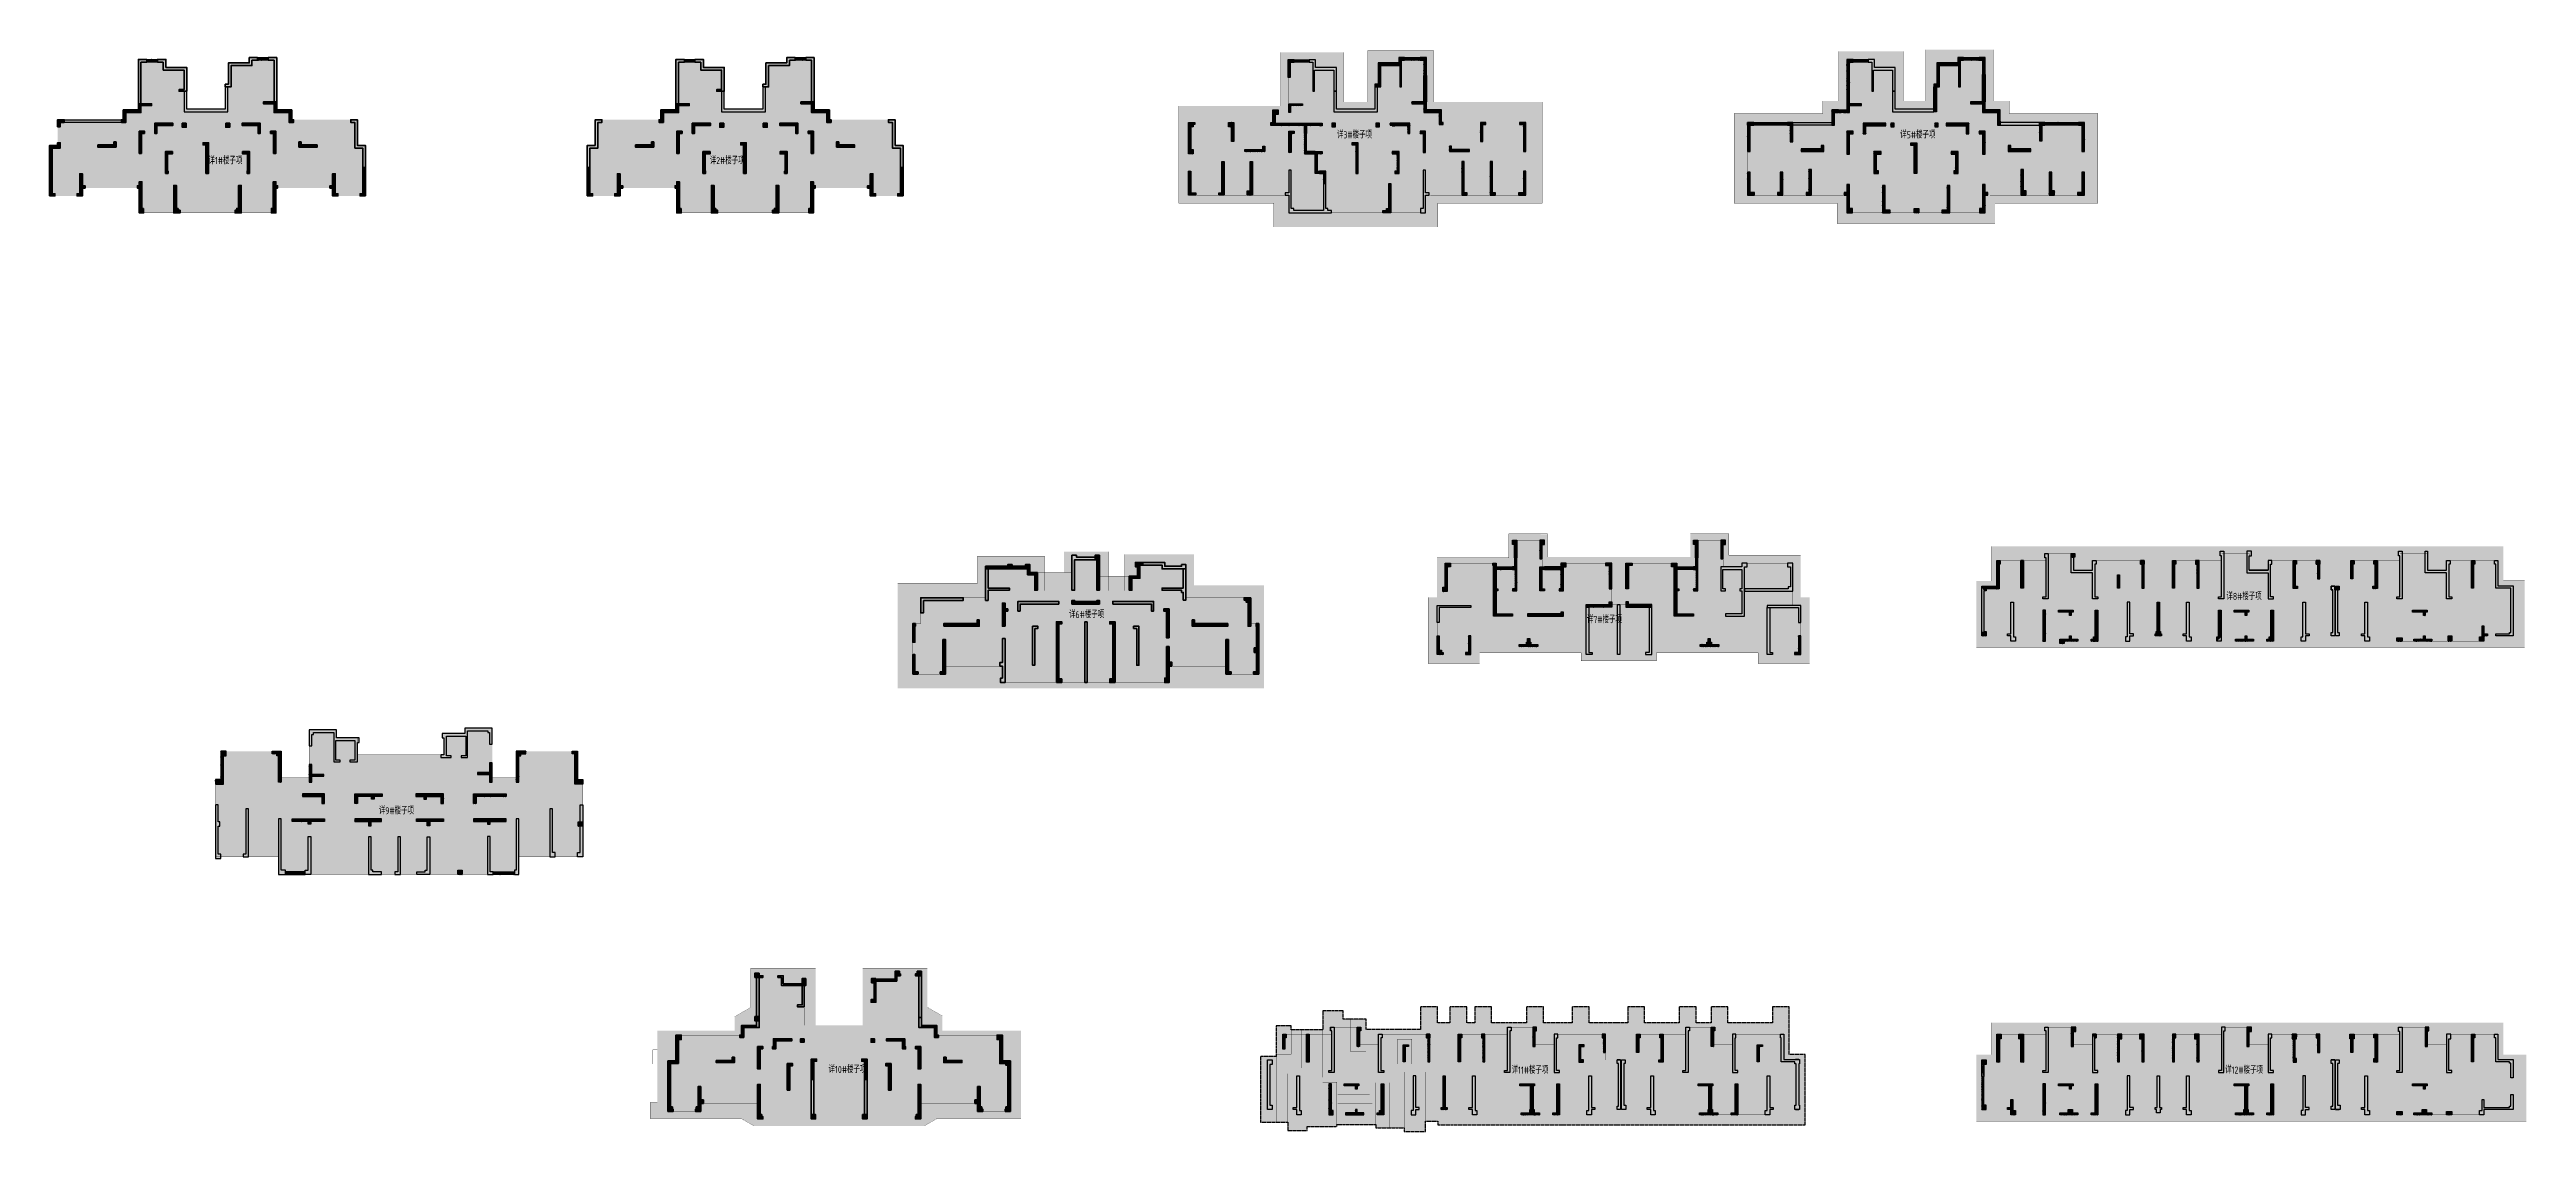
# Model space of a CAD drawing. Extents: x 923964 to 1204934, y 804567 to 1705037.
# Drawn here: x 925714 to 1204934, y 1063167 to 1185137 of the extents above; entities that cross this region are included whole.
import ezdxf
from ezdxf.enums import TextEntityAlignment as Align

# ---------------------------------------------------------------- set-up
doc = ezdxf.new("R2010")
doc.units = 0
doc.header["$LTSCALE"] = 500
doc.linetypes.add('DASH', pattern=[0.35, 0.25, -0.1])
for name, color, linetype in [('S_BRIK_COLU_HACH', 30, 'CONTINUOUS'), ('S_COLU', 2, 'CONTINUOUS'), ('S_COLU_HACH', 15, 'CONTINUOUS'), ('S_PLAN_HACH', 9, 'CONTINUOUS'), ('S_WALL', 2, 'CONTINUOUS'), ('S_WALL_HACH', 30, 'CONTINUOUS'), ('S_WALL_OTHE_HACH', 33, 'CONTINUOUS'), ('主楼填充', 7, 'CONTINUOUS'), ('主楼填充1', 1, 'CONTINUOUS')]:
    doc.layers.add(name, color=color, linetype=linetype)
doc.styles.add('TH-STYLE3', font='tssdeng.shx', dxfattribs={"width": 0.7, "bigfont": 'tssdchn.shx'})
pattern_1 = [(90, (0, 260000), (-359.21, 359.21), [95.25, -623.17]), (45, (0, 260000), (-359.21024, 359.21024), [95.25, -412.75]), (135, (0, 260000), (-359.21024, -359.21024), [95.25, -412.75])]
pattern_2 = [(50, (575338.01, 955377.9), (182.18467, -15.939086), [19.05, -209.55]), (355, (575338, 955377.9), (-35.242826, 191.05664), [15.24, -167.64]), (100.451, (575353.19, 955376.57), (146.9425, 175.11669), [16.19, -178.09]), (46.1842, (575338, 955428.7), (271.07904, -42.04233), [28.575, -314.325]), (96.6356, (575360.6, 955425.2), (237.40423, 247.42556), [24.285, -267.135]), (351.184, (575338, 955428.7), (237.4046, 247.42512), [22.86, -251.46]), (21, (575363.41, 955416), (151.61488, -102.26552), [19.05, -209.55]), (326, (575363.4, 955416), (61.80203, 184.187966), [15.24, -167.64]), (71.4514, (575376.04, 955407.48), (213.41649, 81.92286), [16.19, -178.09]), (37.5, (575338.01, 955377.9), (3.088603, 84.555039), [0, -165.608, 0, -170.18, 0, -168.275]), (7.5, (575338.01, 955377.9), (66.819663, 100.180575), [0, -97.028, 0, -161.798, 0, -64.135]), (327.5, (575281.366, 955377.9), (135.590595, -5.728744), [0, -63.5, 0, -198.12, 0, -262.89]), (317.5, (575255.97, 955377.9), (148.129181, 25.42649), [0, -82.55, 0, -131.572, 0, -186.69])]
pattern_3 = [(45, (0, 0), (-44.1941738, 44.1941738), []), (50, (0, 0), (179.315046, -15.688034), [18.75, -206.25]), (355, (0, 0), (-34.687833, 188.048033), [15, -165]), (100.4514, (14.94, -1.3), (144.627345, 172.359886), [15.935047, -175.285528]), (46.1842, (0, 50), (266.810262, -41.379754), [28.125, -309.375]), (96.6356, (22.23, 46.55), (233.665676, 243.529468), [23.90257, -262.92825]), (351.1842, (0, 50), (233.665486, 243.52965), [22.5, -247.5]), (21, (25, 37.5), (149.226763, -100.654723), [18.75, -206.25]), (326, (25, 37.5), (60.828833, 181.287511), [15, -165]), (71.4514, (37.44, 29.11), (210.055657, 80.632624), [15.935047, -175.285528]), (37.5, (0, 0), (3.0399638, 83.2234635), [0, -163, 0, -167.5, 0, -165.625]), (7.5, (0, 0), (65.7673844, 98.602928), [0, -95.5, 0, -159.25, 0, -63.125]), (327.5, (-55.75, 0), (133.455609, -5.638718), [0, -62.5, 0, -195, 0, -258.75]), (317.5, (-80.75, 0), (145.796542, 25.0262456), [0, -81.25, 0, -129.5, 0, -183.75])]
pattern_4 = [(45, (596519.86, 880780.22), (-88.388348, 88.388348), []), (50, (596519.86, 880780.22), (179.315046, -15.688034), [18.75, -206.25]), (355, (596519.86, 880780.22), (-34.687833, 188.048033), [15, -165]), (100.4514, (596534.8, 880778.91), (144.627345, 172.359886), [15.93505, -175.28553]), (46.1842, (596519.86, 880830.22), (266.81026, -41.37975), [28.125, -309.375]), (96.6356, (596542.1, 880826.77), (233.66568, 243.52947), [23.90257, -262.92825]), (351.1842, (596519.86, 880830.22), (233.66549, 243.52965), [22.5, -247.5]), (21, (596544.86, 880817.72), (149.226763, -100.654723), [18.75, -206.25]), (326, (596544.86, 880817.72), (60.828833, 181.28751), [15, -165]), (71.4514, (596557.3, 880809.33), (210.055657, 80.632624), [15.93505, -175.28553]), (37.5, (596519.86, 880780.22), (3.039964, 83.2234635), [1.25, -163, 1.25, -167.5, 1.25, -165.625]), (7.5, (596519.86, 880780.22), (65.767384, 98.602928), [1.25, -95.5, 1.25, -159.25, 1.25, -63.125]), (327.5, (596464.11, 880780.22), (133.455609, -5.638718), [1.25, -62.5, 1.25, -195, 1.25, -258.75]), (317.5, (596439.11, 880780.22), (145.796542, 25.026246), [1.25, -81.25, 1.25, -129.5, 1.25, -183.75])]
pattern_5 = [(45, (654442.81, 731564.573), (-44.194174, 44.194174), []), (50, (654442.81, 731564.57), (179.315046, -15.688034), [18.75, -206.25]), (355, (654442.81, 731564.57), (-34.687833, 188.048033), [15, -165]), (100.4514, (654457.75, 731563.27), (144.627345, 172.359886), [15.93505, -175.28553]), (46.1842, (654442.8, 731614.57), (266.81026, -41.37975), [28.125, -309.375]), (96.6356, (654465.04, 731611.12), (233.66568, 243.52947), [23.90257, -262.92825]), (351.1842, (654442.8, 731614.57), (233.66549, 243.52965), [22.5, -247.5]), (21, (654467.81, 731602.07), (149.226763, -100.654723), [18.75, -206.25]), (326, (654467.81, 731602.07), (60.82883, 181.28751), [15, -165]), (71.4514, (654480.24, 731593.69), (210.05566, 80.632624), [15.93505, -175.28553]), (37.5, (654442.81, 731564.57), (3.039964, 83.2234635), [0, -163, 0, -167.5, 0, -165.625]), (7.5, (654442.81, 731564.57), (65.767384, 98.602928), [0, -95.5, 0, -159.25, 0, -63.125]), (327.5, (654387.06, 731564.57), (133.455609, -5.638718), [0, -62.5, 0, -195, 0, -258.75]), (317.5, (654362.06, 731564.57), (145.796542, 25.026246), [0, -81.25, 0, -129.5, 0, -183.75])]
pattern_6 = [(45, (648710.967, 878324.16), (-44.194174, 44.194174), []), (50, (648710.97, 878324.16), (179.315046, -15.688034), [18.75, -206.25]), (355, (648710.97, 878324.16), (-34.68783, 188.04803), [15, -165]), (100.4514, (648725.91, 878322.85), (144.627345, 172.359886), [15.93505, -175.28553]), (46.1842, (648710.97, 878374.16), (266.81026, -41.37975), [28.125, -309.375]), (96.6356, (648733.2, 878370.7), (233.66568, 243.52947), [23.90257, -262.92825]), (351.1842, (648710.97, 878374.16), (233.66549, 243.52965), [22.5, -247.5]), (21, (648735.97, 878361.66), (149.226763, -100.65472), [18.75, -206.25]), (326, (648735.97, 878361.66), (60.82883, 181.28751), [15, -165]), (71.4514, (648748.4, 878353.27), (210.05566, 80.632624), [15.93505, -175.28553]), (37.5, (648710.967, 878324.16), (3.039964, 83.223463), [0, -163, 0, -167.5, 0, -165.625]), (7.5, (648710.97, 878324.16), (65.767384, 98.602928), [0, -95.5, 0, -159.25, 0, -63.125]), (327.5, (648655.22, 878324.16), (133.455609, -5.638718), [0, -62.5, 0, -195, 0, -258.75]), (317.5, (648630.22, 878324.16), (145.796542, 25.026246), [0, -81.25, 0, -129.5, 0, -183.75])]
pattern_7 = [(45, (648710.92, 878324.16), (-44.194174, 44.194174), []), (50, (648710.92, 878324.16), (179.315046, -15.688034), [18.75, -206.25]), (355, (648710.92, 878324.16), (-34.68783, 188.04803), [15, -165]), (100.4514, (648725.86, 878322.85), (144.627345, 172.359886), [15.93505, -175.28553]), (46.1842, (648710.92, 878374.16), (266.81026, -41.37975), [28.125, -309.375]), (96.6356, (648733.16, 878370.7), (233.66568, 243.52947), [23.90257, -262.92825]), (351.1842, (648710.92, 878374.16), (233.66549, 243.52965), [22.5, -247.5]), (21, (648735.92, 878361.66), (149.226763, -100.65472), [18.75, -206.25]), (326, (648735.92, 878361.66), (60.82883, 181.28751), [15, -165]), (71.4514, (648748.36, 878353.27), (210.05566, 80.632624), [15.93505, -175.28553]), (37.5, (648710.92, 878324.16), (3.039964, 83.223463), [0, -163, 0, -167.5, 0, -165.625]), (7.5, (648710.92, 878324.16), (65.767384, 98.602928), [0, -95.5, 0, -159.25, 0, -63.125]), (327.5, (648655.17, 878324.16), (133.455609, -5.638718), [0, -62.5, 0, -195, 0, -258.75]), (317.5, (648630.17, 878324.16), (145.796542, 25.026246), [0, -81.25, 0, -129.5, 0, -183.75])]
pattern_8 = [(45, (616019.86, 880780.19), (-88.388348, 88.388348), []), (50, (616019.86, 880780.19), (179.315046, -15.688034), [18.75, -206.25]), (355, (616019.86, 880780.19), (-34.687833, 188.048033), [15, -165]), (100.4514, (616034.8, 880778.88), (144.627345, 172.359886), [15.93505, -175.28553]), (46.1842, (616019.86, 880830.19), (266.81026, -41.37975), [28.125, -309.375]), (96.6356, (616042.1, 880826.74), (233.66568, 243.52947), [23.90257, -262.92825]), (351.1842, (616019.86, 880830.2), (233.66549, 243.52965), [22.5, -247.5]), (21, (616044.86, 880817.69), (149.226763, -100.654723), [18.75, -206.25]), (326, (616044.86, 880817.69), (60.82883, 181.28751), [15, -165]), (71.4514, (616057.3, 880809.3), (210.055657, 80.632624), [15.93505, -175.28553]), (37.5, (616019.86, 880780.19), (3.039964, 83.2234635), [1.25, -163, 1.25, -167.5, 1.25, -165.625]), (7.5, (616019.86, 880780.19), (65.767384, 98.602928), [1.25, -95.5, 1.25, -159.25, 1.25, -63.125]), (327.5, (615964.11, 880780.19), (133.455609, -5.638718), [1.25, -62.5, 1.25, -195, 1.25, -258.75]), (317.5, (615939.11, 880780.19), (145.796542, 25.026246), [1.25, -81.25, 1.25, -129.5, 1.25, -183.75])]
pattern_9 = [(45, (716019.86, 880780.19), (-88.388348, 88.388348), []), (50, (716019.86, 880780.19), (179.315046, -15.688034), [18.75, -206.25]), (355, (716019.86, 880780.19), (-34.68783, 188.04803), [15, -165]), (100.4514, (716034.8, 880778.88), (144.627345, 172.359886), [15.93505, -175.28553]), (46.1842, (716019.86, 880830.19), (266.81026, -41.37975), [28.125, -309.375]), (96.6356, (716042.1, 880826.74), (233.66568, 243.52947), [23.90257, -262.92825]), (351.1842, (716019.86, 880830.2), (233.66549, 243.52965), [22.5, -247.5]), (21, (716044.86, 880817.69), (149.226763, -100.654723), [18.75, -206.25]), (326, (716044.86, 880817.69), (60.82883, 181.28751), [15, -165]), (71.4514, (716057.3, 880809.3), (210.05566, 80.632624), [15.93505, -175.28553]), (37.5, (716019.857, 880780.19), (3.039964, 83.223463), [1.25, -163, 1.25, -167.5, 1.25, -165.625]), (7.5, (716019.86, 880780.19), (65.767384, 98.602928), [1.25, -95.5, 1.25, -159.25, 1.25, -63.125]), (327.5, (715964.11, 880780.19), (133.455609, -5.638718), [1.25, -62.5, 1.25, -195, 1.25, -258.75]), (317.5, (715939.11, 880780.19), (145.796542, 25.026246), [1.25, -81.25, 1.25, -129.5, 1.25, -183.75])]
pattern_10 = [(50, (648671.38, 618879.14), (179.315046, -15.688034), [18.75, -206.25]), (355, (648671.38, 618879.14), (-34.687833, 188.048033), [15, -165]), (100.4514, (648686.32, 618877.84), (144.627345, 172.359886), [15.93505, -175.28553]), (46.1842, (648671.38, 618929.14), (266.81026, -41.37975), [28.125, -309.375]), (96.6356, (648693.61, 618925.7), (233.66568, 243.52947), [23.90257, -262.92825]), (351.1842, (648671.38, 618929.14), (233.66549, 243.52965), [22.5, -247.5]), (21, (648696.38, 618916.64), (149.226763, -100.654723), [18.75, -206.25]), (326, (648696.38, 618916.64), (60.828833, 181.28751), [15, -165]), (71.4514, (648708.82, 618908.26), (210.055657, 80.632624), [15.93505, -175.28553]), (37.5, (648671.38, 618879.144), (3.039964, 83.2234635), [0, -163, 0, -167.5, 0, -165.625]), (7.5, (648671.38, 618879.14), (65.767384, 98.602928), [0, -95.5, 0, -159.25, 0, -63.125]), (327.5, (648615.63, 618879.144), (133.455609, -5.638718), [0, -62.5, 0, -195, 0, -258.75]), (317.5, (648590.63, 618879.14), (145.796542, 25.026246), [0, -81.25, 0, -129.5, 0, -183.75]), (45, (648671.38, 618879.14), (-88.388348, 88.388348), [])]
pattern_11 = [(50, (612540.39, 803097.85), (179.315046, -15.688034), [18.75, -206.25]), (355, (612540.39, 803097.85), (-34.68783, 188.04803), [15, -165]), (100.4514, (612555.33, 803096.54), (144.627345, 172.359886), [15.93505, -175.28553]), (46.1842, (612540.39, 803147.85), (266.81026, -41.37975), [28.125, -309.375]), (96.6356, (612562.62, 803144.4), (233.66568, 243.52947), [23.90257, -262.92825]), (351.1842, (612540.4, 803147.85), (233.66549, 243.52965), [22.5, -247.5]), (21, (612565.39, 803135.35), (149.226763, -100.654723), [18.75, -206.25]), (326, (612565.39, 803135.35), (60.82883, 181.28751), [15, -165]), (71.4514, (612577.82, 803126.96), (210.05566, 80.632624), [15.93505, -175.28553]), (37.5, (612540.386, 803097.85), (3.039964, 83.2234635), [0, -163, 0, -167.5, 0, -165.625]), (7.5, (612540.39, 803097.85), (65.767384, 98.602928), [0, -95.5, 0, -159.25, 0, -63.125]), (327.5, (612484.636, 803097.85), (133.455609, -5.638718), [0, -62.5, 0, -195, 0, -258.75]), (317.5, (612459.64, 803097.85), (145.796542, 25.026246), [0, -81.25, 0, -129.5, 0, -183.75]), (45, (612540.39, 803097.85), (-88.388348, 88.388348), [])]
pattern_12 = [(50, (612540.39, 803097.85), (179.315046, -15.688034), [18.75, -206.25]), (355, (612540.39, 803097.85), (-34.68783, 188.04803), [15, -165]), (100.4514, (612555.33, 803096.54), (144.627345, 172.359886), [15.93505, -175.28553]), (46.1842, (612540.39, 803147.85), (266.81026, -41.37975), [28.125, -309.375]), (96.6356, (612562.62, 803144.4), (233.66568, 243.52947), [23.90257, -262.92825]), (351.1842, (612540.4, 803147.85), (233.66549, 243.52965), [22.5, -247.5]), (21, (612565.39, 803135.35), (149.226763, -100.654723), [18.75, -206.25]), (326, (612565.39, 803135.35), (60.82883, 181.28751), [15, -165]), (71.4514, (612577.82, 803126.96), (210.05566, 80.632624), [15.93505, -175.28553]), (37.5, (612540.386, 803097.85), (3.039964, 83.2234635), [0, -163, 0, -167.5, 0, -165.625]), (7.5, (612540.39, 803097.85), (65.767384, 98.602928), [0, -95.5, 0, -159.25, 0, -63.125]), (327.5, (612484.636, 803097.85), (133.455609, -5.638718), [0, -62.5, 0, -195, 0, -258.75]), (317.5, (612459.64, 803097.85), (145.796542, 25.026246), [0, -81.25, 0, -129.5, 0, -183.75]), (45, (612540.39, 803097.85), (-88.388348, 88.388348), [])]
pattern_13 = [(45, (812860.38, 823414.22), (-44.194174, 44.194174), []), (50, (812860.38, 823414.22), (179.315046, -15.688034), [18.75, -206.25]), (355, (812860.38, 823414.22), (-34.68783, 188.04803), [15, -165]), (100.4514, (812875.33, 823412.92), (144.627345, 172.359886), [15.93505, -175.28553]), (46.1842, (812860.38, 823464.22), (266.81026, -41.37975), [28.125, -309.375]), (96.6356, (812882.62, 823460.77), (233.66568, 243.52947), [23.90257, -262.92825]), (351.1842, (812860.38, 823464.22), (233.66549, 243.52965), [22.5, -247.5]), (21, (812885.38, 823451.72), (149.226763, -100.654723), [18.75, -206.25]), (326, (812885.38, 823451.72), (60.82883, 181.28751), [15, -165]), (71.4514, (812897.82, 823443.33), (210.05566, 80.632624), [15.93505, -175.28553]), (37.5, (812860.38, 823414.22), (3.039964, 83.223463), [0, -163, 0, -167.5, 0, -165.625]), (7.5, (812860.38, 823414.22), (65.767384, 98.602928), [0, -95.5, 0, -159.25, 0, -63.125]), (327.5, (812804.63, 823414.22), (133.455609, -5.638718), [0, -62.5, 0, -195, 0, -258.75]), (317.5, (812779.63, 823414.22), (145.796542, 25.026246), [0, -81.25, 0, -129.5, 0, -183.75])]
pattern_14 = [(50, (542840.39, 906297.85), (179.315046, -15.688034), [18.75, -206.25]), (355, (542840.39, 906297.85), (-34.687833, 188.048033), [15, -165]), (100.4514, (542855.33, 906296.54), (144.627345, 172.359886), [15.93505, -175.28553]), (46.1842, (542840.39, 906347.85), (266.81026, -41.37975), [28.125, -309.375]), (96.6356, (542862.62, 906344.4), (233.66568, 243.52947), [23.90257, -262.92825]), (351.1842, (542840.4, 906347.85), (233.66549, 243.52965), [22.5, -247.5]), (21, (542865.39, 906335.35), (149.226763, -100.654723), [18.75, -206.25]), (326, (542865.39, 906335.35), (60.82883, 181.28751), [15, -165]), (71.4514, (542877.82, 906326.96), (210.05566, 80.632624), [15.93505, -175.28553]), (37.5, (542840.39, 906297.85), (3.039964, 83.2234635), [0, -163, 0, -167.5, 0, -165.625]), (7.5, (542840.39, 906297.85), (65.767384, 98.602928), [0, -95.5, 0, -159.25, 0, -63.125]), (327.5, (542784.64, 906297.85), (133.455609, -5.638718), [0, -62.5, 0, -195, 0, -258.75]), (317.5, (542759.64, 906297.85), (145.796542, 25.026246), [0, -81.25, 0, -129.5, 0, -183.75]), (45, (542840.39, 906297.85), (-88.388348, 88.388348), [])]
pattern_15 = [(50, (542840.39, 1006297.85), (179.315046, -15.688034), [18.75, -206.25]), (355, (542840.39, 1006297.85), (-34.68783, 188.04803), [15, -165]), (100.4514, (542855.33, 1006296.54), (144.627345, 172.359886), [15.93505, -175.28553]), (46.1842, (542840.39, 1006347.85), (266.81026, -41.37975), [28.125, -309.375]), (96.6356, (542862.62, 1006344.4), (233.66568, 243.52947), [23.90257, -262.92825]), (351.1842, (542840.4, 1006347.85), (233.66549, 243.52965), [22.5, -247.5]), (21, (542865.39, 1006335.35), (149.226763, -100.654723), [18.75, -206.25]), (326, (542865.39, 1006335.35), (60.82883, 181.28751), [15, -165]), (71.4514, (542877.82, 1006326.96), (210.05566, 80.632624), [15.93505, -175.28553]), (37.5, (542840.39, 1006297.85), (3.039964, 83.223463), [0, -163, 0, -167.5, 0, -165.625]), (7.5, (542840.39, 1006297.85), (65.767384, 98.602928), [0, -95.5, 0, -159.25, 0, -63.125]), (327.5, (542784.64, 1006297.85), (133.455609, -5.638718), [0, -62.5, 0, -195, 0, -258.75]), (317.5, (542759.64, 1006297.85), (145.796542, 25.026246), [0, -81.25, 0, -129.5, 0, -183.75]), (45, (542840.39, 1006297.85), (-88.388348, 88.388348), [])]
pattern_16 = [(50, (603440.39, 906297.85), (179.315046, -15.688034), [18.75, -206.25]), (355, (603440.39, 906297.85), (-34.687833, 188.048033), [15, -165]), (100.4514, (603455.33, 906296.54), (144.627345, 172.359886), [15.93505, -175.28553]), (46.1842, (603440.39, 906347.85), (266.81026, -41.37975), [28.125, -309.375]), (96.6356, (603462.62, 906344.4), (233.66568, 243.52947), [23.90257, -262.92825]), (351.1842, (603440.4, 906347.85), (233.66549, 243.52965), [22.5, -247.5]), (21, (603465.39, 906335.35), (149.226763, -100.654723), [18.75, -206.25]), (326, (603465.39, 906335.35), (60.82883, 181.28751), [15, -165]), (71.4514, (603477.82, 906326.96), (210.05566, 80.632624), [15.93505, -175.28553]), (37.5, (603440.386, 906297.85), (3.039964, 83.2234635), [0, -163, 0, -167.5, 0, -165.625]), (7.5, (603440.39, 906297.85), (65.767384, 98.602928), [0, -95.5, 0, -159.25, 0, -63.125]), (327.5, (603384.636, 906297.85), (133.455609, -5.638718), [0, -62.5, 0, -195, 0, -258.75]), (317.5, (603359.64, 906297.85), (145.796542, 25.026246), [0, -81.25, 0, -129.5, 0, -183.75]), (45, (603440.39, 906297.85), (-88.388348, 88.388348), [])]
pattern_17 = [(50, (603440.39, 1006297.85), (179.315046, -15.688034), [18.75, -206.25]), (355, (603440.39, 1006297.85), (-34.68783, 188.04803), [15, -165]), (100.4514, (603455.33, 1006296.54), (144.627345, 172.359886), [15.93505, -175.28553]), (46.1842, (603440.39, 1006347.85), (266.81026, -41.37975), [28.125, -309.375]), (96.6356, (603462.62, 1006344.4), (233.66568, 243.52947), [23.90257, -262.92825]), (351.1842, (603440.4, 1006347.85), (233.66549, 243.52965), [22.5, -247.5]), (21, (603465.39, 1006335.35), (149.226763, -100.654723), [18.75, -206.25]), (326, (603465.39, 1006335.35), (60.82883, 181.28751), [15, -165]), (71.4514, (603477.82, 1006326.96), (210.05566, 80.632624), [15.93505, -175.28553]), (37.5, (603440.386, 1006297.85), (3.039964, 83.223463), [0, -163, 0, -167.5, 0, -165.625]), (7.5, (603440.39, 1006297.85), (65.767384, 98.602928), [0, -95.5, 0, -159.25, 0, -63.125]), (327.5, (603384.636, 1006297.85), (133.455609, -5.638718), [0, -62.5, 0, -195, 0, -258.75]), (317.5, (603359.64, 1006297.85), (145.796542, 25.026246), [0, -81.25, 0, -129.5, 0, -183.75]), (45, (603440.39, 1006297.85), (-88.388348, 88.388348), [])]
pattern_18 = [(45, (796520.09, 934180.19), (-88.388348, 88.388348), []), (50, (796520.09, 934180.19), (179.315046, -15.688034), [18.75, -206.25]), (355, (796520.09, 934180.19), (-34.68783, 188.04803), [15, -165]), (100.4514, (796535.03, 934178.88), (144.627345, 172.359886), [15.93505, -175.28553]), (46.1842, (796520.1, 934230.19), (266.81026, -41.37975), [28.125, -309.375]), (96.6356, (796542.32, 934226.74), (233.66568, 243.52947), [23.90257, -262.92825]), (351.1842, (796520.1, 934230.2), (233.66549, 243.52965), [22.5, -247.5]), (21, (796545.09, 934217.69), (149.226763, -100.654723), [18.75, -206.25]), (326, (796545.09, 934217.69), (60.82883, 181.28751), [15, -165]), (71.4514, (796557.52, 934209.3), (210.05566, 80.632624), [15.93505, -175.28553]), (37.5, (796520.09, 934180.19), (3.039964, 83.2234635), [1.25, -163, 1.25, -167.5, 1.25, -165.625]), (7.5, (796520.09, 934180.19), (65.767384, 98.602928), [1.25, -95.5, 1.25, -159.25, 1.25, -63.125]), (327.5, (796464.34, 934180.19), (133.455609, -5.638718), [1.25, -62.5, 1.25, -195, 1.25, -258.75]), (317.5, (796439.34, 934180.19), (145.796542, 25.026246), [1.25, -81.25, 1.25, -129.5, 1.25, -183.75])]

msp = doc.modelspace()

# ---------------------------------------------------------------- texts
at = {"layer": 'S_PLAN_HACH', "color": 4, "style": 'TH-STYLE3', "width": 0.7}
for s, p in [('详3#楼子项', (1072815, 1175523)), ('详5#楼子项', (1136316, 1175523)), ('详8#楼子项', (1173099, 1123490)), ('详6#楼子项', (1042620, 1121448)), ('详7#楼子项', (1100991, 1120881)), ('详10#楼子项', (1015661, 1070158, 0)), ('详11#楼子项', (1092599, 1070090, 0)), ('详12#楼子项', (1173099, 1070090, 0))]:
    msp.add_text(s, height=800, rotation=359.99998, dxfattribs=at).set_placement(p, align=Align.MIDDLE_CENTER)
at = {"layer": '主楼填充', "color": 1, "style": 'TH-STYLE3', "width": 0.7}
for s, p in [('详3#楼子项', (1072815, 1175523)), ('详5#楼子项', (1136316, 1175523)), ('详8#楼子项', (1173099, 1123490)), ('详6#楼子项', (1042620, 1121448)), ('详7#楼子项', (1100991, 1120881)), ('详10#楼子项', (1015661, 1070158, 0)), ('详11#楼子项', (1092599, 1070090, 0)), ('详12#楼子项', (1173099, 1070090, 0))]:
    msp.add_text(s, height=800, rotation=359.99998, dxfattribs=at).set_placement(p, align=Align.MIDDLE_CENTER)
at = {"layer": '主楼填充1', "color": 1, "style": 'TH-STYLE3', "width": 0.7}
for s, p in [('详1#楼子项', (945535, 1172618)), ('详2#楼子项', (1002102, 1172618)), ('详9#楼子项', (964816, 1099323, 0))]:
    msp.add_text(s, height=800, rotation=359.99998, dxfattribs=at).set_placement(p, align=Align.MIDDLE_CENTER)

# ---------------------------------------------------------------- hatches: boundary and pattern name
at = {"layer": 'S_BRIK_COLU_HACH'}
h = msp.add_hatch(dxfattribs=at)
h.set_pattern_fill('AR-CONC', color=256)
h.set_pattern_definition(pattern_2)
h.paths.add_polyline_path([(1063873, 1176827), (1067174, 1176827), (1067174, 1176577), (1063873, 1176577)])
h = msp.add_hatch(dxfattribs=at)
h.set_pattern_fill('AR-CONC', color=256)
h.set_pattern_definition(pattern_2)
h.paths.add_polyline_path([(1067174, 1175677), (1067174, 1173377), (1068373, 1173377), (1068373, 1173627), (1067423, 1173627), (1067424, 1175677)])
at = {"layer": 'S_COLU_HACH'}
h = msp.add_hatch(color=256, dxfattribs=at)
h.dxf.hatch_style = 1
h.paths.add_polyline_path([(1070673, 1176827), (1070273, 1176827), (1070273, 1176427), (1070673, 1176427)])
h = msp.add_hatch(color=256, dxfattribs=at)
h.dxf.hatch_style = 1
h.paths.add_polyline_path([(1075623, 1176827), (1075223, 1176827), (1075223, 1176427), (1075623, 1176427)])
h = msp.add_hatch(color=256, dxfattribs=at)
h.dxf.hatch_style = 1
h.paths.add_polyline_path([(1133673, 1176827), (1133273, 1176827), (1133273, 1176427), (1133673, 1176427)])
h = msp.add_hatch(color=256, dxfattribs=at)
h.dxf.hatch_style = 1
h.paths.add_polyline_path([(1138623, 1176827), (1138223, 1176827), (1138223, 1176427), (1138623, 1176427)])
h = msp.add_hatch(color=256, dxfattribs=at)
h.dxf.hatch_style = 1
h.paths.add_polyline_path([(1135923, 1167227), (1136423, 1167227), (1136423, 1166727), (1135923, 1166727)])
h = msp.add_hatch(color=256, dxfattribs=at)
h.dxf.hatch_style = 1
h.paths.add_polyline_path([(985324, 1098077), (985824, 1098077), (985824, 1097577), (985324, 1097577)])
h = msp.add_hatch(color=256, dxfattribs=at)
h.dxf.hatch_style = 1
h.paths.add_polyline_path([(971724, 1092627), (972224, 1092627), (972224, 1092127), (971724, 1092127)])
for points in [[(1005724, 1081027), (1005224, 1081027), (1005224, 1080527), (1005724, 1080527)], [(1021524, 1081227), (1021024, 1081227), (1021024, 1080727), (1021524, 1080727)], [(1024024, 1081227), (1023524, 1081227), (1023524, 1080727), (1024024, 1080727)], [(1010974, 1080427), (1010574, 1080427), (1010574, 1079627), (1010974, 1079627)], [(1018874, 1080427), (1018374, 1080427), (1018374, 1079927), (1018874, 1079927)], [(1005724, 1076127), (1005224, 1076127), (1005224, 1075627), (1005724, 1075627)], [(996924, 1074027), (996324, 1074027), (996324, 1073527), (996924, 1073527)], [(1010774, 1073627), (1010374, 1073627), (1010374, 1073227), (1010774, 1073227)], [(1018724, 1073627), (1018324, 1073627), (1018324, 1073227), (1018724, 1073227)], [(1033124, 1074027), (1032524, 1074027), (1032524, 1073527), (1033124, 1073527)], [(1034024, 1071127), (1033524, 1071127), (1033524, 1070627), (1034024, 1070627)], [(999424, 1066727), (998824, 1066727), (998824, 1066327), (999424, 1066327)], [(1030624, 1066727), (1030024, 1066727), (1030024, 1066327), (1030624, 1066327)], [(999124, 1065927), (998624, 1065927), (998624, 1065427), (999124, 1065427)], [(1006024, 1065077), (1005524, 1065077), (1005524, 1064577), (1006024, 1064577)], [(1012074, 1065077), (1011574, 1065077), (1011574, 1064577), (1012074, 1064577)], [(1017874, 1065077), (1017374, 1065077), (1017374, 1064577), (1017874, 1064577)], [(1023924, 1065077), (1023424, 1065077), (1023424, 1064577), (1023924, 1064577)], [(1030824, 1065927), (1030324, 1065927), (1030324, 1065427), (1030824, 1065427)], [(1034024, 1065927), (1033524, 1065927), (1033524, 1065427), (1034024, 1065427)]]:
    msp.add_hatch(color=256, dxfattribs=at).paths.add_polyline_path(points)
h = msp.add_hatch(color=256, dxfattribs=at)
h.dxf.hatch_style = 1
h.paths.add_polyline_path([(1021524, 1081227), (1021024, 1081227), (1021024, 1080727), (1021524, 1080727)])
h = msp.add_hatch(color=256, dxfattribs=at)
h.dxf.hatch_style = 1
h.paths.add_polyline_path([(1024024, 1081227), (1023524, 1081227), (1023524, 1080727), (1024024, 1080727)])
h = msp.add_hatch(color=256, dxfattribs=at)
h.dxf.hatch_style = 1
h.paths.add_polyline_path([(1005724, 1076127), (1005224, 1076127), (1005224, 1075627), (1005724, 1075627)])
h = msp.add_hatch(color=256, dxfattribs=at)
h.dxf.hatch_style = 1
h.paths.add_polyline_path([(996924, 1074027), (996324, 1074027), (996324, 1073527), (996924, 1073527)])
h = msp.add_hatch(color=256, dxfattribs=at)
h.dxf.hatch_style = 1
h.paths.add_polyline_path([(1010774, 1073627), (1010374, 1073627), (1010374, 1073227), (1010774, 1073227)])
h = msp.add_hatch(color=256, dxfattribs=at)
h.dxf.hatch_style = 1
h.paths.add_polyline_path([(1018724, 1073627), (1018324, 1073627), (1018324, 1073227), (1018724, 1073227)])
h = msp.add_hatch(color=256, dxfattribs=at)
h.dxf.hatch_style = 1
h.paths.add_polyline_path([(1033124, 1074027), (1032524, 1074027), (1032524, 1073527), (1033124, 1073527)])
h = msp.add_hatch(color=256, dxfattribs=at)
h.dxf.hatch_style = 1
h.paths.add_polyline_path([(1034024, 1071127), (1033524, 1071127), (1033524, 1070627), (1034024, 1070627)])
h = msp.add_hatch(color=256, dxfattribs=at)
h.dxf.hatch_style = 1
h.paths.add_polyline_path([(999424, 1066727), (998824, 1066727), (998824, 1066327), (999424, 1066327)])
h = msp.add_hatch(color=256, dxfattribs=at)
h.dxf.hatch_style = 1
h.paths.add_polyline_path([(1030624, 1066727), (1030024, 1066727), (1030024, 1066327), (1030624, 1066327)])
h = msp.add_hatch(color=256, dxfattribs=at)
h.dxf.hatch_style = 1
h.paths.add_polyline_path([(995924, 1065927), (995424, 1065927), (995424, 1065427), (995924, 1065427)])
h = msp.add_hatch(color=256, dxfattribs=at)
h.dxf.hatch_style = 1
h.paths.add_polyline_path([(999124, 1065927), (998624, 1065927), (998624, 1065427), (999124, 1065427)])
h = msp.add_hatch(color=256, dxfattribs=at)
h.dxf.hatch_style = 1
h.paths.add_polyline_path([(1006024, 1065077), (1005524, 1065077), (1005524, 1064577), (1006024, 1064577)])
h = msp.add_hatch(color=256, dxfattribs=at)
h.dxf.hatch_style = 1
h.paths.add_polyline_path([(1012074, 1065077), (1011574, 1065077), (1011574, 1064577), (1012074, 1064577)])
h = msp.add_hatch(color=256, dxfattribs=at)
h.dxf.hatch_style = 1
h.paths.add_polyline_path([(1017874, 1065077), (1017374, 1065077), (1017374, 1064577), (1017874, 1064577)])
h = msp.add_hatch(color=256, dxfattribs=at)
h.dxf.hatch_style = 1
h.paths.add_polyline_path([(1023924, 1065077), (1023424, 1065077), (1023424, 1064577), (1023924, 1064577)])
h = msp.add_hatch(color=256, dxfattribs=at)
h.dxf.hatch_style = 1
h.paths.add_polyline_path([(1030824, 1065927), (1030324, 1065927), (1030324, 1065427), (1030824, 1065427)])
h = msp.add_hatch(color=256, dxfattribs=at)
h.dxf.hatch_style = 1
h.paths.add_polyline_path([(1034024, 1065927), (1033524, 1065927), (1033524, 1065427), (1034024, 1065427)])
at = {"layer": 'S_PLAN_HACH'}
h = msp.add_hatch(dxfattribs=at)
h.set_pattern_fill('CROSS', color=4, scale=50, style=0)
h.paths.add_polyline_path([(1063724, 1165127), (1082223, 1165127), (1082223, 1167827), (1093973, 1167827), (1093973, 1179227), (1081723, 1179227), (1081723, 1185027), (1074323, 1185027), (1074323, 1179227), (1071573, 1179227), (1071573, 1184827), (1064523, 1184827), (1064523, 1178777), (1053023, 1178777), (1053023, 1167827), (1063723, 1167827)])
h = msp.add_hatch(dxfattribs=at)
h.set_pattern_fill('CROSS', color=4, scale=50, style=0)
h.paths.add_polyline_path([(1127223, 1165527), (1145023, 1165527), (1145023, 1167827), (1156623, 1167827), (1156625, 1177927), (1146623, 1177927), (1146623, 1179327), (1144823, 1179327), (1144823, 1185127), (1137223, 1185127), (1137223, 1179327), (1134673, 1179327), (1134673, 1184927), (1127423, 1184927), (1127423, 1179327), (1125623, 1179327), (1125623, 1177927), (1115623, 1177927), (1115623, 1167827), (1127223, 1167827)])
h = msp.add_hatch(dxfattribs=at)
h.set_pattern_fill('CROSS', color=4, scale=50, style=0)
h.set_pattern_definition([(0, (-67853.25, 1439.3), (317.5, 317.5), [158.75, -476.25]), (90, (-67773.88, 1359.92), (-317.5, 317.5), [158.75, -476.25])])
h.paths.add_polyline_path([(1021324, 1113127), (1062624, 1113127), (1062624, 1124727), (1054724, 1124727), (1054724, 1128227), (1046924, 1128227), (1046924, 1124127), (1045099, 1124127), (1045099, 1128527), (1040074, 1128527), (1040074, 1124127), (1037874, 1124127), (1037874, 1128027), (1030324, 1128027), (1030324, 1124977), (1021324, 1124977)])
h = msp.add_hatch(dxfattribs=at)
h.set_pattern_fill('CROSS', color=4, scale=50, style=0)
h.set_pattern_definition([(0, (-45899.83, 1439.3), (317.5, 317.5), [158.75, -476.25]), (90, (-45820.45, 1359.92), (-317.5, 317.5), [158.75, -476.25])])
h.paths.add_polyline_path([(1110674, 1127947), (1094573, 1127917), (1094573, 1130497), (1090224, 1130532), (1090224, 1127832), (1082124, 1127832), (1082124, 1123382), (1081124, 1123382), (1081124, 1115932), (1086924, 1115927), (1086924, 1117127), (1098374, 1117127), (1098374, 1116227), (1106874, 1116227), (1106874, 1117127), (1118324, 1117127), (1118324, 1115927), (1124124, 1115927), (1124124, 1123377), (1123124, 1123382), (1123124, 1128132), (1115024, 1128127), (1115024, 1130527), (1110674, 1130527)])
h = msp.add_hatch(dxfattribs=at)
h.set_pattern_fill('CROSS', color=4, scale=50, style=0)
h.paths.add_polyline_path([(1142924, 1117727), (1204724, 1117727), (1204724, 1125277), (1202324, 1125277), (1202324, 1129127), (1144624, 1129127), (1144624, 1125227), (1142924, 1125227)])
h = msp.add_hatch(dxfattribs=at)
h.set_pattern_fill('CROSS', color=4, scale=50, style=0)
h.set_pattern_definition([(0, (-394729.9, -64247.05), (317.5, 317.5), [158.75, -476.25]), (90, (-394650.52, -64326.43), (-317.5, 317.5), [158.75, -476.25])])
h.paths.add_polyline_path([(994224, 1066427), (993424, 1066427), (993424, 1064627), (1003668, 1064627), (1005140, 1063777), (1024308, 1063777), (1025780, 1064627), (1035224, 1064627), (1035224, 1074527), (1026349, 1074527), (1026349, 1076199), (1024674, 1077166), (1024674, 1081577), (1017374, 1081577), (1017374, 1073177), (1012074, 1073177), (1012074, 1081577), (1004774, 1081577), (1004774, 1077166), (1002954, 1076115), (1002954, 1074527), (994224, 1074527)])
h = msp.add_hatch(dxfattribs=at)
h.set_pattern_fill('CROSS', color=4, scale=50, style=0)
h.paths.add_polyline_path([(1062224, 1064227), (1065297, 1064227), (1065297, 1063277), (1067497, 1063277), (1067497, 1063727), (1070824, 1063727), (1070824, 1063962), (1070924, 1063962), (1075224, 1063962), (1075224, 1063577), (1078424, 1063577), (1078424, 1063177), (1080824, 1063177), (1080824, 1064327), (1082224, 1064327), (1082224, 1063927), (1123624, 1063927), (1123624, 1071827), (1121824, 1071827), (1121824, 1077227), (1119924, 1077227), (1119924, 1075427), (1114924, 1075427), (1114924, 1077227), (1113024, 1077227), (1113024, 1075427), (1111324, 1075427), (1111324, 1077227), (1109424, 1077227), (1109424, 1075427), (1105524, 1075427), (1105524, 1077227), (1103624, 1077227), (1103624, 1075427), (1099274, 1075427), (1099274, 1077227), (1097374, 1077227), (1097374, 1075427), (1094124, 1075427), (1094124, 1077227), (1092224, 1077227), (1092224, 1075427), (1088274, 1075427), (1088274, 1077227), (1086374, 1077227), (1086374, 1075427), (1085474, 1075427), (1085474, 1077227), (1083574, 1077227), (1083574, 1075427), (1082174, 1075427), (1082174, 1077227), (1080274, 1077227), (1080274, 1074677), (1074124, 1074677), (1074124, 1075825), (1072339, 1075825), (1071559, 1075825), (1071559, 1076777), (1069259, 1076777), (1069259, 1074627), (1065674, 1074627), (1065674, 1075077), (1063974, 1075077), (1063974, 1071627), (1062224, 1071627)])
h = msp.add_hatch(dxfattribs=at)
h.set_pattern_fill('CROSS', color=4, scale=50, style=0)
h.paths.add_polyline_path([(1142924, 1064327), (1204924, 1064327), (1204924, 1071827), (1202324, 1071827), (1202324, 1075427), (1144624, 1075427), (1144624, 1071827), (1142924, 1071827)])
at = {"layer": 'S_WALL_HACH'}
for points in [[(936024, 1183727), (936674, 1183727), (936674, 1184027), (935724, 1184027), (935724, 1178027), (936024, 1178027)], [(936674, 1184027), (937874, 1184027), (937874, 1183727), (936674, 1183727)], [(938524, 1183727), (938524, 1182827), (940874, 1182827), (940874, 1180627), (940324, 1180627), (940324, 1180427), (941174, 1180427), (941174, 1183127), (938824, 1183127), (938824, 1184027), (937874, 1184027), (937874, 1183727)], [(948524, 1183927), (949174, 1183927), (949174, 1184227), (948224, 1184227), (948224, 1183627), (945874, 1183627), (945874, 1181227), (945524, 1181227), (945524, 1180927), (946174, 1180927), (946174, 1183327), (948524, 1183327)], [(949174, 1184227), (950374, 1184227), (950374, 1183927), (949174, 1183927)], [(951324, 1184227), (950374, 1184227), (950374, 1183927), (951024, 1183927), (951024, 1178027), (951324, 1178027)], [(996624, 1183727), (997274, 1183727), (997274, 1184027), (996324, 1184027), (996324, 1178027), (996624, 1178027)], [(997274, 1184027), (998474, 1184027), (998474, 1183727), (997274, 1183727)], [(999124, 1183727), (999124, 1182827), (1001474, 1182827), (1001474, 1180627), (1000924, 1180627), (1000924, 1180427), (1001774, 1180427), (1001774, 1183127), (999424, 1183127), (999424, 1184027), (998474, 1184027), (998474, 1183727)], [(1009124, 1183927), (1009774, 1183927), (1009774, 1184227), (1008824, 1184227), (1008824, 1183627), (1006474, 1183627), (1006474, 1181227), (1006124, 1181227), (1006124, 1180927), (1006774, 1180927), (1006774, 1183327), (1009124, 1183327)], [(1009774, 1184227), (1010974, 1184227), (1010974, 1183927), (1009774, 1183927)], [(1011924, 1184227), (1010974, 1184227), (1010974, 1183927), (1011624, 1183927), (1011624, 1178027), (1011924, 1178027)], [(934024, 1177227), (933824, 1177227), (933824, 1176927), (934324, 1176927), (934324, 1178027), (935724, 1178027), (935724, 1178327), (934024, 1178327)], [(936024, 1178827), (937224, 1178827), (937224, 1179027), (935724, 1179027), (935724, 1178027), (936024, 1178027)], [(941174, 1180427), (940874, 1180427), (940874, 1178127), (945824, 1178127), (945824, 1180927), (945524, 1180927), (945524, 1178427), (941174, 1178427)], [(951024, 1179027), (949824, 1179027), (949824, 1179227), (951324, 1179227), (951324, 1178027), (951024, 1178027)], [(953024, 1177227), (953224, 1177227), (953224, 1176927), (952724, 1176927), (952724, 1178027), (951324, 1178027), (951324, 1178327), (953024, 1178327)], [(994624, 1177227), (994424, 1177227), (994424, 1176927), (994924, 1176927), (994924, 1178027), (996324, 1178027), (996324, 1178327), (994624, 1178327)], [(996624, 1178827), (997824, 1178827), (997824, 1179027), (996324, 1179027), (996324, 1178027), (996624, 1178027)], [(1001774, 1180427), (1001474, 1180427), (1001474, 1178127), (1006424, 1178127), (1006424, 1180927), (1006124, 1180927), (1006124, 1178427), (1001774, 1178427)], [(1011624, 1179027), (1010424, 1179027), (1010424, 1179227), (1011924, 1179227), (1011924, 1178027), (1011624, 1178027)], [(1013624, 1177227), (1013824, 1177227), (1013824, 1176927), (1013324, 1176927), (1013324, 1178027), (1011924, 1178027), (1011924, 1178327), (1013624, 1178327)], [(926624, 1176427), (926924, 1176427), (926924, 1176927), (927374, 1176927), (927374, 1177227), (926624, 1177227)], [(927374, 1177227), (933824, 1177227), (933824, 1176927), (927374, 1176927)], [(936424, 1175677), (936074, 1175677), (936074, 1173427), (935824, 1173427), (935824, 1175927), (936424, 1175927)], [(937824, 1176577), (939624, 1176577), (939624, 1176827), (937574, 1176827), (937574, 1175677), (937824, 1175677)], [(941124, 1176827), (940674, 1176827), (940674, 1176377), (941124, 1176377)], [(945574, 1176827), (946024, 1176827), (946024, 1176377), (945574, 1176377)], [(949224, 1176577), (947424, 1176577), (947424, 1176827), (949474, 1176827), (949474, 1175677), (949224, 1175677)], [(950624, 1175677), (950974, 1175677), (950974, 1173427), (951224, 1173427), (951224, 1175927), (950624, 1175927)], [(960124, 1174027), (960124, 1176927), (959674, 1176927), (959674, 1177227), (960424, 1177227), (960424, 1174327), (961324, 1174327), (961324, 1171827), (961024, 1171827), (961024, 1174027)], [(987224, 1174327), (986324, 1174327), (986324, 1171827), (986624, 1171827), (986624, 1174027), (987524, 1174027), (987524, 1176927), (987974, 1176927), (987974, 1177227), (987224, 1177227)], [(997024, 1175677), (996674, 1175677), (996674, 1173427), (996424, 1173427), (996424, 1175927), (997024, 1175927)], [(998424, 1176577), (1000224, 1176577), (1000224, 1176827), (998174, 1176827), (998174, 1175677), (998424, 1175677)], [(1001724, 1176827), (1001274, 1176827), (1001274, 1176377), (1001724, 1176377)], [(1006174, 1176827), (1006624, 1176827), (1006624, 1176377), (1006174, 1176377)], [(1009824, 1176577), (1008024, 1176577), (1008024, 1176827), (1010074, 1176827), (1010074, 1175677), (1009824, 1175677)], [(1011224, 1175677), (1011574, 1175677), (1011574, 1173427), (1011824, 1173427), (1011824, 1175927), (1011224, 1175927)], [(1021024, 1174327), (1021924, 1174327), (1021924, 1171827), (1021624, 1171827), (1021624, 1174027), (1020724, 1174027), (1020724, 1176927), (1020274, 1176927), (1020274, 1177227), (1021024, 1177227)], [(926624, 1174327), (925724, 1174327), (925724, 1171827), (926024, 1171827), (926024, 1174027), (926924, 1174027), (926924, 1174627), (926624, 1174627)], [(933224, 1174127), (933224, 1174727), (932974, 1174727), (932974, 1174377), (931174, 1174377), (931174, 1174127)], [(938774, 1171177), (939074, 1171177), (939074, 1171427), (939024, 1171427), (939024, 1173377), (939574, 1173377), (939574, 1173627), (938774, 1173627)], [(943349, 1174377), (943349, 1171177), (943649, 1171177), (943649, 1174627), (943024, 1174627), (943024, 1174377)], [(948274, 1171177), (947974, 1171177), (947974, 1171427), (948024, 1171427), (948024, 1173377), (947474, 1173377), (947474, 1173627), (948274, 1173627)], [(953824, 1174127), (953824, 1174727), (954074, 1174727), (954074, 1174377), (955874, 1174377), (955874, 1174127)], [(993824, 1174127), (993824, 1174727), (993574, 1174727), (993574, 1174377), (991774, 1174377), (991774, 1174127)], [(999374, 1171177), (999674, 1171177), (999674, 1171427), (999624, 1171427), (999624, 1173377), (1000174, 1173377), (1000174, 1173627), (999374, 1173627)], [(1003949, 1174377), (1003949, 1171177), (1004249, 1171177), (1004249, 1174627), (1003624, 1174627), (1003624, 1174377)], [(1008874, 1171177), (1008574, 1171177), (1008574, 1171427), (1008624, 1171427), (1008624, 1173377), (1008074, 1173377), (1008074, 1173627), (1008874, 1173627)], [(1014424, 1174127), (1014424, 1174727), (1014674, 1174727), (1014674, 1174377), (1016474, 1174377), (1016474, 1174127)], [(925724, 1168627), (926324, 1168627), (926324, 1168877), (926024, 1168877), (926024, 1171827), (925724, 1171827)], [(929424, 1169777), (929424, 1171127), (929124, 1171127), (929124, 1168877), (928824, 1168877), (928824, 1168627), (929424, 1168627), (929424, 1169527), (929724, 1169527), (929724, 1169777)], [(935824, 1166727), (936324, 1166727), (936324, 1166977), (936124, 1166977), (936124, 1170227), (935824, 1170227), (935824, 1169777), (935624, 1169777), (935624, 1169527), (935824, 1169527)], [(951224, 1166727), (950724, 1166727), (950724, 1166977), (950924, 1166977), (950924, 1170227), (951224, 1170227), (951224, 1169777), (951424, 1169777), (951424, 1169527), (951224, 1169527)], [(957624, 1169777), (957624, 1171127), (957924, 1171127), (957924, 1168877), (958224, 1168877), (958224, 1168627), (957624, 1168627), (957624, 1169527), (957324, 1169527), (957324, 1169777)], [(961324, 1168627), (960724, 1168627), (960724, 1168877), (961024, 1168877), (961024, 1171827), (961324, 1171827)], [(986324, 1168627), (986924, 1168627), (986924, 1168877), (986624, 1168877), (986624, 1171827), (986324, 1171827)], [(990024, 1169777), (990024, 1171127), (989724, 1171127), (989724, 1168877), (989424, 1168877), (989424, 1168627), (990024, 1168627), (990024, 1169527), (990324, 1169527), (990324, 1169777)], [(996424, 1166727), (996924, 1166727), (996924, 1166977), (996724, 1166977), (996724, 1170227), (996424, 1170227), (996424, 1169777), (996224, 1169777), (996224, 1169527), (996424, 1169527)], [(1011824, 1166727), (1011324, 1166727), (1011324, 1166977), (1011524, 1166977), (1011524, 1170227), (1011824, 1170227), (1011824, 1169777), (1012024, 1169777), (1012024, 1169527), (1011824, 1169527)], [(1018224, 1169777), (1018224, 1171127), (1018524, 1171127), (1018524, 1168877), (1018824, 1168877), (1018824, 1168627), (1018224, 1168627), (1018224, 1169527), (1017924, 1169527), (1017924, 1169777)], [(1021924, 1168627), (1021324, 1168627), (1021324, 1168877), (1021624, 1168877), (1021624, 1171827), (1021924, 1171827)], [(936324, 1167227), (935824, 1167227), (935824, 1166727), (936324, 1166727)], [(940024, 1167027), (940024, 1169827), (939724, 1169827), (939724, 1166727), (940424, 1166727), (940424, 1167027)], [(940224, 1167227), (939724, 1167227), (939724, 1166727), (940224, 1166727)], [(947024, 1167027), (947024, 1169827), (947324, 1169827), (947324, 1166727), (946624, 1166727), (946624, 1167027)], [(947324, 1167227), (946824, 1167227), (946824, 1166727), (947324, 1166727)], [(951224, 1167227), (950724, 1167227), (950724, 1166727), (951224, 1166727)], [(996924, 1167227), (996424, 1167227), (996424, 1166727), (996924, 1166727)], [(1000624, 1167027), (1000624, 1169827), (1000324, 1169827), (1000324, 1166727), (1001024, 1166727), (1001024, 1167027)], [(1000824, 1167227), (1000324, 1167227), (1000324, 1166727), (1000824, 1166727)], [(1007624, 1167027), (1007624, 1169827), (1007924, 1169827), (1007924, 1166727), (1007224, 1166727), (1007224, 1167027)], [(1007924, 1167227), (1007424, 1167227), (1007424, 1166727), (1007924, 1166727)], [(1011824, 1167227), (1011324, 1167227), (1011324, 1166727), (1011824, 1166727)], [(1005724, 1080527), (1006124, 1080527), (1006124, 1080727), (1005424, 1080727), (1005424, 1074877), (1005724, 1074877)], [(1008424, 1079827), (1008424, 1080727), (1007824, 1080727), (1007824, 1080527), (1008224, 1080527), (1008224, 1079627), (1010574, 1079627), (1010574, 1077427), (1010024, 1077427), (1010024, 1077227), (1010774, 1077227), (1010774, 1079827)], [(1018674, 1080327), (1018674, 1078027), (1018324, 1078027), (1018324, 1077727), (1018874, 1077727), (1018874, 1080127), (1021224, 1080127), (1021224, 1080727), (1021624, 1080727), (1021624, 1080927), (1021024, 1080927), (1021024, 1080327)], [(1023724, 1080727), (1023724, 1074877), (1024024, 1074877), (1024024, 1080927), (1023324, 1080927), (1023324, 1080727)], [(1003974, 1074877), (1005424, 1074877), (1005424, 1075127), (1003724, 1075127), (1003724, 1074027), (1003524, 1074027), (1003524, 1073777), (1003974, 1073777)], [(1025474, 1074877), (1025474, 1073777), (1025924, 1073777), (1025924, 1074027), (1025724, 1074027), (1025724, 1075127), (1024024, 1075127), (1024024, 1074877)], [(996624, 1070827), (996624, 1073727), (996924, 1073727), (996924, 1074027), (996324, 1074027), (996324, 1071127), (995424, 1071127), (995424, 1068627), (995724, 1068627), (995724, 1070827)], [(1006124, 1072477), (1005824, 1072477), (1005824, 1070227), (1005524, 1070227), (1005524, 1072727), (1006124, 1072727)], [(1006124, 1072477), (1005824, 1072477), (1005824, 1070227), (1005524, 1070227), (1005524, 1072727), (1006124, 1072727)], [(1007574, 1073377), (1009374, 1073377), (1009374, 1073627), (1007324, 1073627), (1007324, 1072727), (1007224, 1072727), (1007224, 1072477), (1007574, 1072477)], [(1021874, 1073377), (1021874, 1072477), (1022224, 1072477), (1022224, 1072727), (1022124, 1072727), (1022124, 1073627), (1020074, 1073627), (1020074, 1073377)], [(1023324, 1072477), (1023624, 1072477), (1023624, 1070227), (1023924, 1070227), (1023924, 1072727), (1023324, 1072727)], [(1023324, 1072477), (1023624, 1072477), (1023624, 1070227), (1023924, 1070227), (1023924, 1072727), (1023324, 1072727)], [(1033124, 1071127), (1033124, 1074027), (1032524, 1074027), (1032524, 1073727), (1032824, 1073727), (1032824, 1070827), (1033724, 1070827), (1033724, 1068627), (1034024, 1068627), (1034024, 1071127)], [(1002674, 1071177), (1000874, 1071177), (1000874, 1070927), (1002924, 1070927), (1002924, 1071527), (1002674, 1071527)], [(1008874, 1070827), (1008874, 1067827), (1009174, 1067827), (1009174, 1070577), (1009474, 1070577), (1009474, 1070827)], [(1011874, 1071077), (1012174, 1071077), (1012174, 1071327), (1011574, 1071327), (1011574, 1069027), (1011874, 1069027)], [(1017874, 1069027), (1017874, 1071327), (1017274, 1071327), (1017274, 1071077), (1017574, 1071077), (1017574, 1069027)], [(1020274, 1070577), (1020274, 1067827), (1020574, 1067827), (1020574, 1070827), (1019974, 1070827), (1019974, 1070577)], [(1026774, 1071177), (1026774, 1071527), (1026524, 1071527), (1026524, 1070927), (1028574, 1070927), (1028574, 1071177)], [(995424, 1065427), (996024, 1065427), (996024, 1065677), (995724, 1065677), (995724, 1068627), (995424, 1068627)], [(998824, 1065677), (998524, 1065677), (998524, 1065427), (999124, 1065427), (999124, 1066327), (999424, 1066327), (999424, 1066577), (999124, 1066577), (999124, 1068227), (998824, 1068227)], [(1005824, 1064827), (1005824, 1068477), (1005524, 1068477), (1005524, 1064577), (1006124, 1064577), (1006124, 1064827)], [(1011574, 1064577), (1012074, 1064577), (1012074, 1064827), (1011874, 1064827), (1011874, 1069027), (1011574, 1069027)], [(1017574, 1064827), (1017374, 1064827), (1017374, 1064577), (1017874, 1064577), (1017874, 1069027), (1017574, 1069027)], [(1023924, 1064577), (1023924, 1068477), (1023624, 1068477), (1023624, 1064827), (1023324, 1064827), (1023324, 1064577)], [(1030624, 1065677), (1030624, 1068227), (1030324, 1068227), (1030324, 1066577), (1030024, 1066577), (1030024, 1066327), (1030324, 1066327), (1030324, 1065427), (1030924, 1065427), (1030924, 1065677)], [(1033424, 1065427), (1034024, 1065427), (1034024, 1068627), (1033724, 1068627), (1033724, 1065677), (1033424, 1065677)]]:
    msp.add_hatch(color=256, dxfattribs=at).paths.add_polyline_path(points)
h = msp.add_hatch(color=256, dxfattribs=at)
h.dxf.hatch_style = 1
h.paths.add_polyline_path([(1065623, 1183727), (1066023, 1183727), (1066023, 1183977), (1065323, 1183977), (1065323, 1182027), (1065623, 1182027)])
h = msp.add_hatch(color=256, dxfattribs=at)
h.dxf.hatch_style = 1
h.paths.add_polyline_path([(1066023, 1183977), (1067723, 1183977), (1067723, 1183727), (1066023, 1183727)])
h = msp.add_hatch(color=256, dxfattribs=at)
h.dxf.hatch_style = 1
h.paths.add_polyline_path([(1068323, 1180427), (1068323, 1182827), (1070473, 1182827), (1070473, 1180627), (1070473, 1180427), (1070773, 1180427), (1070773, 1183127), (1068423, 1183127), (1068423, 1183977), (1067723, 1183977), (1067723, 1183727), (1068123, 1183727), (1068123, 1180427)])
h = msp.add_hatch(color=256, dxfattribs=at)
h.dxf.hatch_style = 1
h.paths.add_polyline_path([(1078473, 1183927), (1078473, 1184227), (1077823, 1184227), (1077823, 1183627), (1075473, 1183627), (1075473, 1181227), (1075123, 1181227), (1075123, 1180927), (1075773, 1180927), (1075773, 1183327), (1077923, 1183327), (1077923, 1180927), (1078123, 1180927), (1078123, 1183927)])
h = msp.add_hatch(color=256, dxfattribs=at)
h.dxf.hatch_style = 1
h.paths.add_polyline_path([(1078473, 1184227), (1080223, 1184227), (1080223, 1183927), (1078473, 1183927)])
h = msp.add_hatch(color=256, dxfattribs=at)
h.dxf.hatch_style = 1
h.paths.add_polyline_path([(1080923, 1182227), (1080923, 1184227), (1080223, 1184227), (1080223, 1183927), (1080623, 1183927), (1080623, 1182227)])
h = msp.add_hatch(color=256, dxfattribs=at)
h.dxf.hatch_style = 1
h.paths.add_polyline_path([(1128623, 1183727), (1129023, 1183727), (1129023, 1184027), (1128323, 1184027), (1128323, 1182127), (1128623, 1182127)])
h = msp.add_hatch(color=256, dxfattribs=at)
h.dxf.hatch_style = 1
h.paths.add_polyline_path([(1129023, 1184027), (1130723, 1184027), (1130723, 1183727), (1129023, 1183727)])
h = msp.add_hatch(color=256, dxfattribs=at)
h.dxf.hatch_style = 1
h.paths.add_polyline_path([(1131323, 1180427), (1131323, 1182827), (1133473, 1182827), (1133473, 1180627), (1133473, 1180627), (1133473, 1180427), (1133773, 1180427), (1133773, 1183127), (1131423, 1183127), (1131423, 1184027), (1130723, 1184027), (1130723, 1183727), (1131123, 1183727), (1131123, 1180427)])
h = msp.add_hatch(color=256, dxfattribs=at)
h.dxf.hatch_style = 1
h.paths.add_polyline_path([(1140923, 1183327), (1140923, 1180927), (1141123, 1180927), (1141123, 1183927), (1141473, 1183927), (1141473, 1184227), (1140823, 1184227), (1140823, 1183627), (1138473, 1183627), (1138473, 1181227), (1138123, 1181227), (1138123, 1180928), (1138323, 1180927), (1138323, 1180927), (1138773, 1180927), (1138773, 1183327)])
h = msp.add_hatch(color=256, dxfattribs=at)
h.dxf.hatch_style = 1
h.paths.add_polyline_path([(1141473, 1184227), (1143223, 1184227), (1143223, 1183927), (1141473, 1183927)])
h = msp.add_hatch(color=256, dxfattribs=at)
h.dxf.hatch_style = 1
h.paths.add_polyline_path([(1143923, 1182327), (1143923, 1184227), (1143223, 1184227), (1143223, 1183927), (1143623, 1183927), (1143623, 1182327)])
h = msp.add_hatch(color=256, dxfattribs=at)
h.dxf.hatch_style = 1
h.paths.add_polyline_path([(1080623, 1182227), (1080923, 1182227), (1080923, 1179227), (1080623, 1179227)])
h = msp.add_hatch(color=256, dxfattribs=at)
h.dxf.hatch_style = 1
h.paths.add_polyline_path([(1128323, 1179027), (1128623, 1179027), (1128623, 1182127), (1128323, 1182127)])
h = msp.add_hatch(color=256, dxfattribs=at)
h.dxf.hatch_style = 1
h.paths.add_polyline_path([(1143623, 1182327), (1143923, 1182327), (1143923, 1179227), (1143623, 1179227)])
h = msp.add_hatch(color=256, dxfattribs=at)
h.dxf.hatch_style = 1
h.paths.add_polyline_path([(1063374, 1176577), (1063374, 1176927), (1063623, 1176927), (1063623, 1178327), (1064224, 1178327), (1064224, 1177827), (1063873, 1177827), (1063873, 1176577)])
h = msp.add_hatch(color=256, dxfattribs=at)
h.dxf.hatch_style = 1
h.paths.add_polyline_path([(1065623, 1178027), (1065423, 1178027), (1065423, 1179027), (1065623, 1179027), (1066973, 1179027), (1066973, 1178827), (1065623, 1178827)])
h = msp.add_hatch(color=256, dxfattribs=at)
h.dxf.hatch_style = 1
h.paths.add_polyline_path([(1075123, 1180927), (1075123, 1178427), (1070773, 1178427), (1070773, 1180427), (1070473, 1180427), (1070473, 1178127), (1075423, 1178127), (1075423, 1180927)])
h = msp.add_hatch(color=256, dxfattribs=at)
h.dxf.hatch_style = 1
h.paths.add_polyline_path([(1080623, 1178027), (1080923, 1178027), (1080923, 1179227), (1080624, 1179227), (1079273, 1179227), (1079273, 1179027), (1080623, 1179027)])
h = msp.add_hatch(color=256, dxfattribs=at)
h.dxf.hatch_style = 1
h.paths.add_polyline_path([(1082823, 1176677), (1082823, 1176927), (1082623, 1176927), (1082623, 1178327), (1080923, 1178327), (1080923, 1178027), (1082373, 1178027), (1082373, 1176677)])
h = msp.add_hatch(color=256, dxfattribs=at)
h.dxf.hatch_style = 1
h.paths.add_polyline_path([(1126923, 1178027), (1127373, 1178027), (1127373, 1178327), (1126623, 1178327), (1126623, 1176627), (1126923, 1176627)])
h = msp.add_hatch(color=256, dxfattribs=at)
h.dxf.hatch_style = 1
h.paths.add_polyline_path([(1127373, 1178327), (1128323, 1178327), (1128323, 1178027), (1127373, 1178027)])
h = msp.add_hatch(color=256, dxfattribs=at)
h.dxf.hatch_style = 1
h.paths.add_polyline_path([(1128323, 1178027), (1128623, 1178027), (1128623, 1178827), (1129973, 1178827), (1129973, 1179027), (1128623, 1179027), (1128623, 1179027), (1128323, 1179027)])
h = msp.add_hatch(color=256, dxfattribs=at)
h.dxf.hatch_style = 1
h.paths.add_polyline_path([(1133473, 1180427), (1133473, 1178127), (1138123, 1178127), (1138123, 1178427), (1133773, 1178427), (1133773, 1180427)])
h = msp.add_hatch(color=256, dxfattribs=at)
h.dxf.hatch_style = 1
h.paths.add_polyline_path([(1138123, 1180928), (1138423, 1180928), (1138423, 1178127), (1138123, 1178127)])
h = msp.add_hatch(color=256, dxfattribs=at)
h.dxf.hatch_style = 1
h.paths.add_polyline_path([(1143623, 1178027), (1143923, 1178027), (1143923, 1179227), (1143623, 1179227), (1142273, 1179227), (1142273, 1179027), (1143623, 1179027)])
h = msp.add_hatch(color=256, dxfattribs=at)
h.dxf.hatch_style = 1
h.paths.add_polyline_path([(1143923, 1178027), (1144873, 1178027), (1144873, 1178327), (1143923, 1178327)])
h = msp.add_hatch(color=256, dxfattribs=at)
h.dxf.hatch_style = 1
h.paths.add_polyline_path([(1145623, 1176627), (1145623, 1178327), (1144873, 1178327), (1144873, 1178027), (1145323, 1178027), (1145323, 1176627)])
h = msp.add_hatch(color=256, dxfattribs=at)
h.dxf.hatch_style = 1
h.paths.add_polyline_path([(1054123, 1173377), (1054123, 1176927), (1054823, 1176927), (1054823, 1176677), (1054623, 1176677), (1054623, 1176427), (1054373, 1176427), (1054373, 1173877), (1054623, 1173877), (1054623, 1173377)])
h = msp.add_hatch(color=256, dxfattribs=at)
h.dxf.hatch_style = 1
h.paths.add_polyline_path([(1058973, 1176427), (1058623, 1176427), (1058623, 1176927), (1059223, 1176927), (1059223, 1174777), (1058973, 1174777)])
h = msp.add_hatch(color=256, dxfattribs=at)
h.dxf.hatch_style = 1
h.paths.add_polyline_path([(1063873, 1176827), (1067174, 1176827), (1067174, 1176577), (1063873, 1176577)])
h = msp.add_hatch(color=256, dxfattribs=at)
h.dxf.hatch_style = 1
h.paths.add_polyline_path([(1065423, 1173527), (1065423, 1175927), (1066023, 1175927), (1066023, 1175677), (1065673, 1175677), (1065673, 1173527)])
h = msp.add_hatch(color=256, dxfattribs=at)
h.dxf.hatch_style = 1
h.paths.add_polyline_path([(1067174, 1175677), (1067174, 1176827), (1068974, 1176828), (1068974, 1176827), (1069174, 1176827), (1069174, 1176628), (1069174, 1176527), (1068873, 1176527), (1068873, 1176577), (1067424, 1176577), (1067424, 1175677)])
h = msp.add_hatch(color=256, dxfattribs=at)
h.dxf.hatch_style = 1
h.paths.add_polyline_path([(1067174, 1175677), (1067174, 1173377), (1068373, 1173377), (1068373, 1173627), (1067424, 1173627), (1067424, 1175677)])
h = msp.add_hatch(color=256, dxfattribs=at)
h.dxf.hatch_style = 1
h.paths.add_polyline_path([(1079073, 1175677), (1079073, 1176827), (1077273, 1176828), (1077273, 1176827), (1076823, 1176827), (1076823, 1176628), (1077073, 1176628), (1077073, 1176527), (1077373, 1176527), (1077373, 1176577), (1078823, 1176577), (1078823, 1175677)])
h = msp.add_hatch(color=256, dxfattribs=at)
h.dxf.hatch_style = 1
h.paths.add_polyline_path([(1080823, 1173527), (1080823, 1175927), (1080223, 1175927), (1080223, 1175677), (1080573, 1175677), (1080573, 1173527)])
h = msp.add_hatch(color=256, dxfattribs=at)
h.dxf.hatch_style = 1
h.paths.add_polyline_path([(1087273, 1176677), (1087623, 1176677), (1087623, 1176927), (1087023, 1176927), (1087023, 1174777), (1087273, 1174777)])
h = msp.add_hatch(color=256, dxfattribs=at)
h.dxf.hatch_style = 1
h.paths.add_polyline_path([(1092123, 1173627), (1092123, 1176927), (1091423, 1176927), (1091423, 1176677), (1091873, 1176677), (1091873, 1173627)])
h = msp.add_hatch(color=256, dxfattribs=at)
h.dxf.hatch_style = 1
h.paths.add_polyline_path([(1117423, 1173628), (1117423, 1176627), (1117823, 1176627), (1117823, 1176927), (1117123, 1176927), (1117123, 1173628)])
h = msp.add_hatch(color=256, dxfattribs=at)
h.dxf.hatch_style = 1
h.paths.add_polyline_path([(1117823, 1176927), (1121623, 1176927), (1121623, 1176627), (1117823, 1176627)])
h = msp.add_hatch(color=256, dxfattribs=at)
h.dxf.hatch_style = 1
h.paths.add_polyline_path([(1122223, 1174727), (1122223, 1176927), (1121623, 1176927), (1121623, 1176627), (1121923, 1176627), (1121923, 1174727)])
h = msp.add_hatch(color=256, dxfattribs=at)
h.dxf.hatch_style = 1
h.paths.add_polyline_path([(1122223, 1176927), (1126623, 1176927), (1126623, 1176627), (1122223, 1176627)])
h = msp.add_hatch(color=256, dxfattribs=at)
h.dxf.hatch_style = 1
h.paths.add_polyline_path([(1128623, 1175627), (1129023, 1175627), (1129023, 1175927), (1128323, 1175927), (1128323, 1173327), (1128623, 1173327)])
h = msp.add_hatch(color=256, dxfattribs=at)
h.dxf.hatch_style = 1
h.paths.add_polyline_path([(1132723, 1176627), (1132723, 1176827), (1131973, 1176827), (1131973, 1176827), (1130173, 1176827), (1130173, 1175627), (1130473, 1175627), (1130473, 1176527), (1131973, 1176527), (1131973, 1176527), (1132723, 1176527)])
h = msp.add_hatch(color=256, dxfattribs=at)
h.dxf.hatch_style = 1
h.paths.add_polyline_path([(1142073, 1175627), (1142073, 1176827), (1139523, 1176827), (1139523, 1176627), (1139523, 1176627), (1139523, 1176527), (1140273, 1176527), (1140273, 1176527), (1141773, 1176527), (1141773, 1175627)])
h = msp.add_hatch(color=256, dxfattribs=at)
h.dxf.hatch_style = 1
h.paths.add_polyline_path([(1143923, 1173327), (1143923, 1175927), (1143223, 1175927), (1143223, 1175627), (1143623, 1175627), (1143623, 1173327)])
h = msp.add_hatch(color=256, dxfattribs=at)
h.dxf.hatch_style = 1
h.paths.add_polyline_path([(1145623, 1176627), (1150023, 1176627), (1150023, 1176927), (1145623, 1176927)])
h = msp.add_hatch(color=256, dxfattribs=at)
h.dxf.hatch_style = 1
h.paths.add_polyline_path([(1150323, 1176627), (1150623, 1176627), (1150623, 1176927), (1150023, 1176927), (1150023, 1174827), (1150323, 1174827)])
h = msp.add_hatch(color=256, dxfattribs=at)
h.dxf.hatch_style = 1
h.paths.add_polyline_path([(1150623, 1176927), (1154423, 1176927), (1154423, 1176627), (1150623, 1176627)])
h = msp.add_hatch(color=256, dxfattribs=at)
h.dxf.hatch_style = 1
h.paths.add_polyline_path([(1155123, 1173627), (1155123, 1176927), (1154423, 1176927), (1154423, 1176627), (1154823, 1176627), (1154823, 1173627)])
h = msp.add_hatch(color=256, dxfattribs=at)
h.dxf.hatch_style = 1
h.paths.add_polyline_path([(1060474, 1173627), (1060474, 1173877), (1062473, 1173877), (1062473, 1174227), (1062723, 1174227), (1062723, 1173627)])
h = msp.add_hatch(color=256, dxfattribs=at)
h.dxf.hatch_style = 1
h.paths.add_polyline_path([(1068873, 1171177), (1068373, 1171177), (1068373, 1173627), (1069173, 1173627), (1069173, 1173377), (1068624, 1173377), (1068624, 1171427), (1068873, 1171427)])
h = msp.add_hatch(color=256, dxfattribs=at)
h.dxf.hatch_style = 1
h.paths.add_polyline_path([(1072973, 1171177), (1073223, 1171177), (1073223, 1174627), (1072523, 1174627), (1072523, 1174377), (1072973, 1174377)])
h = msp.add_hatch(color=256, dxfattribs=at)
h.dxf.hatch_style = 1
h.paths.add_polyline_path([(1077373, 1171177), (1077873, 1171177), (1077873, 1173627), (1077073, 1173627), (1077073, 1173377), (1077623, 1173377), (1077623, 1171427), (1077373, 1171427)])
h = msp.add_hatch(color=256, dxfattribs=at)
h.dxf.hatch_style = 1
h.paths.add_polyline_path([(1085773, 1173627), (1085773, 1173877), (1083773, 1173877), (1083773, 1174227), (1083523, 1174227), (1083523, 1173627)])
h = msp.add_hatch(color=256, dxfattribs=at)
h.dxf.hatch_style = 1
h.paths.add_polyline_path([(1123173, 1173627), (1125723, 1173627), (1125723, 1174327), (1125423, 1174327), (1125423, 1173927), (1123173, 1173927)])
h = msp.add_hatch(color=256, dxfattribs=at)
h.dxf.hatch_style = 1
h.paths.add_polyline_path([(1131373, 1171177), (1131873, 1171177), (1131873, 1171477), (1131673, 1171477), (1131673, 1173327), (1132173, 1173327), (1132173, 1173627), (1131373, 1173627)])
h = msp.add_hatch(color=256, dxfattribs=at)
h.dxf.hatch_style = 1
h.paths.add_polyline_path([(1135923, 1174327), (1135523, 1174327), (1135523, 1174627), (1136223, 1174627), (1136223, 1171177), (1135923, 1171177)])
h = msp.add_hatch(color=256, dxfattribs=at)
h.dxf.hatch_style = 1
h.paths.add_polyline_path([(1140373, 1171177), (1140873, 1171177), (1140873, 1173627), (1140073, 1173627), (1140073, 1173327), (1140573, 1173327), (1140573, 1171477), (1140373, 1171477)])
h = msp.add_hatch(color=256, dxfattribs=at)
h.dxf.hatch_style = 1
h.paths.add_polyline_path([(1149073, 1173627), (1149073, 1173927), (1146823, 1173927), (1146823, 1174327), (1146523, 1174327), (1146523, 1173627)])
h = msp.add_hatch(color=256, dxfattribs=at)
h.dxf.hatch_style = 1
h.paths.add_polyline_path([(1054923, 1168727), (1054123, 1168727), (1054123, 1171427), (1054373, 1171427), (1054373, 1168977), (1054923, 1168977)])
h = msp.add_hatch(color=256, dxfattribs=at)
h.dxf.hatch_style = 1
h.paths.add_polyline_path([(1058123, 1168727), (1057523, 1168727), (1057523, 1168977), (1057873, 1168977), (1057873, 1172527), (1058123, 1172527)])
h = msp.add_hatch(color=256, dxfattribs=at)
h.dxf.hatch_style = 1
h.paths.add_polyline_path([(1061323, 1168727), (1060723, 1168727), (1060723, 1169227), (1061073, 1169227), (1061073, 1172527), (1061323, 1172527)])
h = msp.add_hatch(color=256, dxfattribs=at)
h.dxf.hatch_style = 1
h.paths.add_polyline_path([(1065974, 1167227), (1065673, 1167227), (1065673, 1171527), (1065423, 1171527), (1065423, 1168977), (1065023, 1168977), (1065023, 1168727), (1065423, 1168727), (1065424, 1166727), (1070223, 1166727), (1070223, 1166977), (1069823, 1166977), (1069823, 1167227), (1069573, 1167227), (1069573, 1170027), (1069323, 1170027), (1069323, 1166977), (1065974, 1166977)])
h = msp.add_hatch(color=256, dxfattribs=at)
h.dxf.hatch_style = 1
h.paths.add_polyline_path([(1068873, 1171177), (1069323, 1171177), (1069323, 1170027), (1069573, 1170027), (1069573, 1171427), (1068873, 1171427)])
h = msp.add_hatch(color=256, dxfattribs=at)
h.dxf.hatch_style = 1
h.paths.add_polyline_path([(1076423, 1166977), (1076423, 1167227), (1076673, 1167227), (1076673, 1170027), (1076923, 1170027), (1076923, 1166727), (1076023, 1166727), (1076023, 1166977)])
h = msp.add_hatch(color=256, dxfattribs=at)
h.dxf.hatch_style = 1
h.paths.add_polyline_path([(1080273, 1166727), (1080823, 1166727), (1080823, 1168727), (1081223, 1168727), (1081223, 1168977), (1080823, 1168977), (1080823, 1171527), (1080573, 1171527), (1080573, 1167227), (1080273, 1167227)])
h = msp.add_hatch(color=256, dxfattribs=at)
h.dxf.hatch_style = 1
h.paths.add_polyline_path([(1084923, 1168727), (1085523, 1168727), (1085523, 1168977), (1085173, 1168977), (1085173, 1172527), (1084923, 1172527)])
h = msp.add_hatch(color=256, dxfattribs=at)
h.dxf.hatch_style = 1
h.paths.add_polyline_path([(1088123, 1168727), (1088723, 1168727), (1088723, 1168977), (1088373, 1168977), (1088373, 1172527), (1088123, 1172527)])
h = msp.add_hatch(color=256, dxfattribs=at)
h.dxf.hatch_style = 1
h.paths.add_polyline_path([(1091323, 1168727), (1092123, 1168727), (1092123, 1171427), (1091873, 1171427), (1091873, 1168977), (1091323, 1168977)])
h = msp.add_hatch(color=256, dxfattribs=at)
h.dxf.hatch_style = 1
h.paths.add_polyline_path([(1117123, 1168727), (1117923, 1168727), (1117923, 1169027), (1117423, 1169027), (1117423, 1171327), (1117123, 1171327)])
h = msp.add_hatch(color=256, dxfattribs=at)
h.dxf.hatch_style = 1
h.paths.add_polyline_path([(1120523, 1168727), (1121123, 1168727), (1121123, 1171327), (1120823, 1171327), (1120823, 1169027), (1120523, 1169027)])
h = msp.add_hatch(color=256, dxfattribs=at)
h.dxf.hatch_style = 1
h.paths.add_polyline_path([(1123723, 1168727), (1124323, 1168727), (1124323, 1171627), (1124023, 1171627), (1124023, 1169027), (1123723, 1169027)])
h = msp.add_hatch(color=256, dxfattribs=at)
h.dxf.hatch_style = 1
h.paths.add_polyline_path([(1147923, 1168727), (1148523, 1168727), (1148523, 1169227), (1148223, 1169227), (1148223, 1171627), (1147923, 1171627)])
h = msp.add_hatch(color=256, dxfattribs=at)
h.dxf.hatch_style = 1
h.paths.add_polyline_path([(1151123, 1168727), (1151724, 1168727), (1151724, 1169227), (1151423, 1169227), (1151423, 1171327), (1151123, 1171327)])
h = msp.add_hatch(color=256, dxfattribs=at)
h.dxf.hatch_style = 1
h.paths.add_polyline_path([(1154323, 1168727), (1155123, 1168727), (1155123, 1171327), (1154823, 1171327), (1154823, 1169027), (1154323, 1169027)])
h = msp.add_hatch(color=256, dxfattribs=at)
h.dxf.hatch_style = 1
h.paths.add_polyline_path([(1128323, 1166727), (1128973, 1166727), (1128973, 1167227), (1128623, 1167227), (1128623, 1169927), (1128323, 1169927), (1128323, 1169027), (1128023, 1169027), (1128023, 1168727), (1128323, 1168727)])
h = msp.add_hatch(color=256, dxfattribs=at)
h.dxf.hatch_style = 1
h.paths.add_polyline_path([(1132323, 1166727), (1133223, 1166727), (1133223, 1167027), (1132623, 1167027), (1132623, 1169827), (1132323, 1169827)])
h = msp.add_hatch(color=256, dxfattribs=at)
h.dxf.hatch_style = 1
h.paths.add_polyline_path([(1139023, 1166727), (1139923, 1166727), (1139923, 1169827), (1139623, 1169827), (1139623, 1167027), (1139023, 1167027)])
h = msp.add_hatch(color=256, dxfattribs=at)
h.dxf.hatch_style = 1
h.paths.add_polyline_path([(1143273, 1166727), (1143923, 1166727), (1143923, 1168727), (1144223, 1168727), (1144223, 1169027), (1143923, 1169027), (1143923, 1169927), (1143623, 1169927), (1143623, 1167227), (1143273, 1167227)])
h = msp.add_hatch(color=256, dxfattribs=at)
h.dxf.hatch_style = 1
h.paths.add_polyline_path([(1040974, 1128127), (1040974, 1124177), (1041274, 1124177), (1041274, 1127627), (1043574, 1127627), (1043574, 1127927), (1041474, 1127927), (1041474, 1128127)])
h = msp.add_hatch(color=256, dxfattribs=at)
h.dxf.hatch_style = 1
h.paths.add_polyline_path([(1044074, 1128127), (1043574, 1128127), (1043574, 1127627), (1043774, 1127627), (1043774, 1126377), (1043774, 1124177), (1044074, 1124177)])
h = msp.add_hatch(color=256, dxfattribs=at)
h.dxf.hatch_style = 1
h.paths.add_polyline_path([(1091124, 1129627), (1091124, 1129627), (1091124, 1127827), (1090874, 1127827), (1090874, 1129327), (1090624, 1129327), (1090624, 1129827), (1091124, 1129827), (1091124, 1129627)])
h = msp.add_hatch(color=256, dxfattribs=at)
h.dxf.hatch_style = 1
h.paths.add_polyline_path([(1093724, 1129627), (1093724, 1127727), (1093974, 1127727), (1093974, 1129327), (1094224, 1129327), (1094224, 1129827), (1093724, 1129827), (1093724, 1129627)])
h = msp.add_hatch(color=256, dxfattribs=at)
h.dxf.hatch_style = 1
h.paths.add_polyline_path([(1111524, 1129627), (1111524, 1127827), (1111274, 1127827), (1111274, 1129327), (1111024, 1129327), (1111024, 1129827), (1111524, 1129827), (1111524, 1129827), (1111524, 1129627)])
h = msp.add_hatch(color=256, dxfattribs=at)
h.dxf.hatch_style = 1
h.paths.add_polyline_path([(1114124, 1129627), (1114124, 1129627), (1114124, 1127727), (1114374, 1127727), (1114374, 1129327), (1114624, 1129327), (1114624, 1129827), (1114124, 1129827), (1114124, 1129627)])
h = msp.add_hatch(color=256, dxfattribs=at)
h.dxf.hatch_style = 1
h.paths.add_polyline_path([(1150424, 1123227), (1150424, 1123427), (1150774, 1123427), (1150774, 1127827), (1150624, 1127827), (1150624, 1128327), (1151024, 1128327), (1151024, 1123227)])
h = msp.add_hatch(color=256, dxfattribs=at)
h.dxf.hatch_style = 1
h.paths.add_polyline_path([(1153624, 1128327), (1153874, 1128327), (1153874, 1126427), (1156024, 1126427), (1156024, 1127527), (1156424, 1127527), (1156424, 1127127), (1156274, 1127127), (1156274, 1123427), (1156624, 1123427), (1156624, 1123227), (1156024, 1123227), (1156024, 1126127), (1153624, 1126127)])
h = msp.add_hatch(color=256, dxfattribs=at)
h.dxf.hatch_style = 1
h.paths.add_polyline_path([(1154024, 1127927), (1153624, 1127927), (1153624, 1128327), (1154024, 1128327)])
h = msp.add_hatch(color=256, dxfattribs=at)
h.dxf.hatch_style = 1
h.paths.add_polyline_path([(1170224, 1123227), (1170224, 1123427), (1170574, 1123427), (1170574, 1128077), (1170424, 1128077), (1170424, 1128577), (1170824, 1128577), (1170824, 1123227)])
h = msp.add_hatch(color=256, dxfattribs=at)
h.dxf.hatch_style = 1
h.paths.add_polyline_path([(1173424, 1128577), (1173424, 1126127), (1175824, 1126127), (1175824, 1123227), (1176424, 1123227), (1176424, 1123427), (1176074, 1123427), (1176074, 1127127), (1176224, 1127127), (1176224, 1127527), (1175824, 1127527), (1175824, 1126427), (1173674, 1126427), (1173674, 1128077), (1173924, 1128077), (1173924, 1128577)])
h = msp.add_hatch(color=256, dxfattribs=at)
h.dxf.hatch_style = 1
h.paths.add_polyline_path([(1190324, 1123227), (1190324, 1123427), (1190674, 1123427), (1190674, 1128077), (1190524, 1128077), (1190524, 1128577), (1190924, 1128577), (1190924, 1123227)])
h = msp.add_hatch(color=256, dxfattribs=at)
h.dxf.hatch_style = 1
h.paths.add_polyline_path([(1193524, 1128577), (1193774, 1128577), (1193774, 1126427), (1195924, 1126427), (1195924, 1127527), (1196249, 1127527), (1196324, 1127527), (1196324, 1127127), (1196174, 1127127), (1196174, 1123427), (1196524, 1123427), (1196524, 1123227), (1195924, 1123227), (1195924, 1126127), (1193524, 1126127)])
h = msp.add_hatch(color=256, dxfattribs=at)
h.dxf.hatch_style = 1
h.paths.add_polyline_path([(1034224, 1126877), (1034224, 1127077), (1033724, 1127077), (1033724, 1126877), (1031224, 1126877), (1031224, 1126577), (1033724, 1126577), (1033724, 1126577), (1033924, 1126577), (1033924, 1126577), (1034224, 1126577)])
h = msp.add_hatch(color=256, dxfattribs=at)
h.dxf.hatch_style = 1
h.paths.add_polyline_path([(1031224, 1126577), (1031224, 1123027), (1031524, 1123027), (1031524, 1124177), (1033924, 1124177), (1033924, 1124427), (1033724, 1124427), (1033724, 1124427), (1031524, 1124427), (1031524, 1126577)])
h = msp.add_hatch(color=256, dxfattribs=at)
h.dxf.hatch_style = 1
h.paths.add_polyline_path([(1037074, 1126177), (1036224, 1126177), (1036224, 1127077), (1035724, 1127077), (1035724, 1126877), (1034224, 1126877), (1034224, 1126577), (1035974, 1126577), (1035974, 1125927), (1036774, 1125927), (1036774, 1124177), (1037074, 1124177)])
h = msp.add_hatch(color=256, dxfattribs=at)
h.dxf.hatch_style = 1
h.paths.add_polyline_path([(1048374, 1125777), (1047424, 1125777), (1047424, 1124177), (1047724, 1124177), (1047724, 1125527), (1048624, 1125527), (1048624, 1127027), (1048974, 1127027), (1048974, 1127327), (1048124, 1127327), (1048124, 1126827), (1048374, 1126827)])
h = msp.add_hatch(color=256, dxfattribs=at)
h.dxf.hatch_style = 1
h.paths.add_polyline_path([(1048974, 1127327), (1048974, 1127027), (1051124, 1127027), (1051124, 1126577), (1051324, 1126577), (1051324, 1126577), (1053824, 1126577), (1053824, 1127077), (1053324, 1127077), (1053324, 1126877), (1051424, 1126877), (1051424, 1127327)])
h = msp.add_hatch(color=256, dxfattribs=at)
h.dxf.hatch_style = 1
h.paths.add_polyline_path([(1053824, 1126577), (1053524, 1126577), (1053524, 1124427), (1051324, 1124427), (1051324, 1124427), (1051124, 1124427), (1051124, 1124177), (1053324, 1124177), (1053324, 1123927), (1053524, 1123927), (1053524, 1123077), (1053824, 1123077)])
h = msp.add_hatch(color=256, dxfattribs=at)
h.dxf.hatch_style = 1
h.paths.add_polyline_path([(1083624, 1126977), (1083624, 1126827), (1083274, 1126827), (1083274, 1124027), (1083024, 1124027), (1082774, 1124027), (1082774, 1124527), (1083024, 1124527), (1083024, 1127227), (1083624, 1127227)])
h = msp.add_hatch(color=256, dxfattribs=at)
h.dxf.hatch_style = 1
h.paths.add_polyline_path([(1088774, 1126827), (1090624, 1126827), (1090624, 1126527), (1088774, 1126527), (1088774, 1124327), (1088974, 1124327), (1088974, 1124127), (1088474, 1124127), (1088474, 1126977), (1088424, 1126977), (1088424, 1127227), (1088774, 1127227)])
h = msp.add_hatch(color=256, dxfattribs=at)
h.dxf.hatch_style = 1
h.paths.add_polyline_path([(1090924, 1124327), (1090624, 1124327), (1090624, 1124127), (1091124, 1124127), (1091124, 1127827), (1090874, 1127827), (1090874, 1126827), (1090624, 1126827), (1090624, 1126527), (1090924, 1126527)])
h = msp.add_hatch(color=256, dxfattribs=at)
h.dxf.hatch_style = 1
h.paths.add_polyline_path([(1093924, 1124327), (1094224, 1124327), (1094224, 1124127), (1093724, 1124127), (1093724, 1126827), (1093924, 1126827), (1094224, 1126827), (1094224, 1126527), (1093924, 1126527)])
h = msp.add_hatch(color=256, dxfattribs=at)
h.dxf.hatch_style = 1
h.paths.add_polyline_path([(1096674, 1127227), (1096074, 1127227), (1096074, 1126827), (1094224, 1126827), (1094224, 1126527), (1096074, 1126527), (1096074, 1124327), (1095874, 1124327), (1095874, 1124127), (1096374, 1124127), (1096374, 1126827), (1096674, 1126827), (1096674, 1126977)])
h = msp.add_hatch(color=256, dxfattribs=at)
h.dxf.hatch_style = 1
h.paths.add_polyline_path([(1101124, 1126977), (1101524, 1126977), (1101524, 1124327), (1101824, 1124327), (1101824, 1127227), (1101124, 1127227)])
h = msp.add_hatch(color=256, dxfattribs=at)
h.dxf.hatch_style = 1
h.paths.add_polyline_path([(1104124, 1126977), (1103724, 1126977), (1103724, 1124327), (1103424, 1124327), (1103424, 1127227), (1104124, 1127227)])
h = msp.add_hatch(color=256, dxfattribs=at)
h.dxf.hatch_style = 1
h.paths.add_polyline_path([(1108574, 1127227), (1109174, 1127227), (1109174, 1126827), (1111024, 1126827), (1111024, 1126527), (1109174, 1126527), (1109174, 1124327), (1109374, 1124327), (1109374, 1124127), (1108874, 1124127), (1108874, 1126827), (1108574, 1126827)])
h = msp.add_hatch(color=256, dxfattribs=at)
h.dxf.hatch_style = 1
h.paths.add_polyline_path([(1111324, 1124327), (1111024, 1124327), (1111024, 1124127), (1111524, 1124127), (1111524, 1127827), (1111274, 1127827), (1111274, 1126827), (1111024, 1126827), (1111024, 1126527), (1111324, 1126527)])
h = msp.add_hatch(color=256, dxfattribs=at)
h.dxf.hatch_style = 1
h.paths.add_polyline_path([(1114624, 1121527), (1114624, 1121277), (1116774, 1121277), (1116774, 1126827), (1117074, 1126827), (1117074, 1127227), (1116474, 1127227), (1116474, 1126827), (1114124, 1126827), (1114124, 1124127), (1114624, 1124127), (1114624, 1124327), (1114324, 1124327), (1114324, 1126527), (1116474, 1126527), (1116474, 1124327), (1116274, 1124327), (1116274, 1124127), (1116474, 1124127), (1116474, 1121527)])
h = msp.add_hatch(color=256, dxfattribs=at)
h.dxf.hatch_style = 1
h.paths.add_polyline_path([(1121624, 1126977), (1121624, 1126827), (1121974, 1126827), (1121974, 1124577), (1121724, 1124577), (1121724, 1124327), (1116774, 1124327), (1116774, 1124077), (1121724, 1124077), (1121974, 1124077), (1122224, 1124077), (1122224, 1127227), (1121624, 1127227)])
h = msp.add_hatch(color=256, dxfattribs=at)
h.dxf.hatch_style = 1
h.paths.add_polyline_path([(1145224, 1127527), (1145624, 1127527), (1145624, 1127127), (1145474, 1127127), (1145474, 1124327), (1145224, 1124327)])
h = msp.add_hatch(color=256, dxfattribs=at)
h.dxf.hatch_style = 1
h.paths.add_polyline_path([(1145224, 1127527), (1145624, 1127527), (1145624, 1127127), (1145474, 1127127), (1145474, 1124327), (1145224, 1124327)])
for points in [[(1147974, 1127527), (1148224, 1127527), (1147924, 1127527)], [(1145224, 1074127), (1145624, 1074127), (1145224, 1074127), (1145624, 1074127)], [(1147924, 1074127), (1147974, 1074127), (1147924, 1074127), (1147974, 1074127)], [(1161824, 1074127), (1161424, 1074127), (1161824, 1074127), (1161424, 1074127)], [(1168024, 1074127), (1167624, 1074127), (1168024, 1074127), (1167624, 1074127)], [(1195924, 1074127), (1196324, 1074127), (1195924, 1074127), (1196324, 1074127)], [(1122924, 1071277), (1122524, 1071277), (1122924, 1071277), (1122524, 1071277)], [(1203424, 1071277), (1203024, 1071277), (1203424, 1071277), (1203024, 1071277)], [(1113174, 1065027), (1112674, 1065027), (1113174, 1065027), (1112674, 1065027)], [(1143524, 1065627), (1143924, 1065627), (1143524, 1065627), (1143924, 1065627)], [(1153774, 1065027), (1153274, 1065027), (1153774, 1065027), (1153274, 1065027)], [(1163549, 1065877), (1163624, 1065877), (1163549, 1065877), (1163624, 1065877)], [(1173574, 1065027), (1173074, 1065027), (1173574, 1065027), (1173074, 1065027)], [(1193324, 1065627), (1193524, 1065627), (1193324, 1065627), (1193524, 1065627)]]:
    msp.add_hatch(color=256, dxfattribs=at).paths.add_polyline_path(points, flags=0)
h = msp.add_hatch(color=256, dxfattribs=at)
h.dxf.hatch_style = 1
h.paths.add_polyline_path([(1147974, 1127527), (1148224, 1127527), (1147924, 1127527)])
h = msp.add_hatch(color=256, dxfattribs=at)
h.dxf.hatch_style = 1
h.paths.add_polyline_path([(1147974, 1127527), (1148224, 1127527), (1147924, 1127527)])
h = msp.add_hatch(color=256, dxfattribs=at)
h.dxf.hatch_style = 1
h.paths.add_polyline_path([(1147924, 1127527), (1148224, 1127527), (1148224, 1124427), (1147924, 1124427)])
h = msp.add_hatch(color=256, dxfattribs=at)
h.dxf.hatch_style = 1
h.paths.add_polyline_path([(1158824, 1125927), (1159074, 1125927), (1159074, 1124427), (1158824, 1124427)])
h = msp.add_hatch(color=256, dxfattribs=at)
h.dxf.hatch_style = 1
h.paths.add_polyline_path([(1161824, 1127527), (1161424, 1127527), (1161424, 1127127), (1161574, 1127127), (1161574, 1124427), (1161824, 1124427)])
h = msp.add_hatch(color=256, dxfattribs=at)
h.dxf.hatch_style = 1
h.paths.add_polyline_path([(1165424, 1127527), (1165424, 1127127), (1165274, 1127127), (1165274, 1124427), (1165024, 1124427), (1165024, 1127527), (1165424, 1127527)])
h = msp.add_hatch(color=256, dxfattribs=at)
h.dxf.hatch_style = 1
h.paths.add_polyline_path([(1167624, 1127527), (1167624, 1127127), (1167774, 1127127), (1167774, 1124427), (1168024, 1124427), (1168024, 1127527), (1167624, 1127527)])
h = msp.add_hatch(color=256, dxfattribs=at)
h.dxf.hatch_style = 1
h.paths.add_polyline_path([(1178624, 1127127), (1178624, 1127527), (1179024, 1127527), (1179024, 1127127), (1178874, 1127127), (1178874, 1126077), (1178874, 1124627), (1179124, 1124627), (1179124, 1124377), (1178624, 1124377), (1178624, 1126077)])
h = msp.add_hatch(color=256, dxfattribs=at)
h.dxf.hatch_style = 1
h.paths.add_polyline_path([(1178624, 1127527), (1179024, 1127527), (1179024, 1127127), (1178874, 1127127), (1178874, 1126077), (1178874, 1124627), (1179124, 1124627), (1179124, 1124377), (1178624, 1124377), (1178624, 1126077)])
h = msp.add_hatch(color=256, dxfattribs=at)
h.dxf.hatch_style = 1
h.paths.add_polyline_path([(1181224, 1127127), (1181224, 1127527), (1181624, 1127527), (1181624, 1127127)])
h = msp.add_hatch(color=256, dxfattribs=at)
h.dxf.hatch_style = 1
h.paths.add_polyline_path([(1181624, 1127527), (1181224, 1127527), (1181224, 1127127), (1181374, 1127127), (1181374, 1125477), (1181624, 1125477)])
h = msp.add_hatch(color=256, dxfattribs=at)
h.dxf.hatch_style = 1
h.paths.add_polyline_path([(1181624, 1127527), (1181224, 1127527), (1181224, 1127127), (1181374, 1127127), (1181374, 1125477), (1181624, 1125477)])
h = msp.add_hatch(color=256, dxfattribs=at)
h.dxf.hatch_style = 1
h.paths.add_polyline_path([(1185124, 1127527), (1185524, 1127527), (1185524, 1127127), (1185374, 1127127), (1185374, 1125477), (1185124, 1125477)])
h = msp.add_hatch(color=256, dxfattribs=at)
h.dxf.hatch_style = 1
h.paths.add_polyline_path([(1188124, 1127527), (1188124, 1124377), (1187624, 1124377), (1187624, 1124627), (1187874, 1124627), (1187874, 1127127), (1187724, 1127127), (1187724, 1127527)])
h = msp.add_hatch(color=256, dxfattribs=at)
h.dxf.hatch_style = 1
h.paths.add_polyline_path([(1199124, 1127527), (1199124, 1127127), (1198974, 1127127), (1198974, 1124427), (1198724, 1124427), (1198724, 1127527), (1199124, 1127527)])
h = msp.add_hatch(color=256, dxfattribs=at)
h.dxf.hatch_style = 1
h.paths.add_polyline_path([(1201474, 1119277), (1203024, 1119277), (1203024, 1119427), (1203174, 1119427), (1203174, 1124427), (1201474, 1124427), (1201474, 1127127), (1201324, 1127127), (1201324, 1127527), (1201724, 1127527), (1201724, 1124677), (1203424, 1124677), (1203424, 1119027), (1201474, 1119027)])
h = msp.add_hatch(color=256, dxfattribs=at)
h.dxf.hatch_style = 1
h.paths.add_polyline_path([(1024224, 1123027), (1028724, 1123027), (1028724, 1123327), (1023924, 1123327), (1023924, 1121627), (1024224, 1121627)])
h = msp.add_hatch(color=256, dxfattribs=at)
h.dxf.hatch_style = 1
h.paths.add_polyline_path([(1033424, 1120127), (1033424, 1121827), (1033724, 1121827), (1033724, 1122077), (1033424, 1122077), (1033424, 1122727), (1033124, 1122727), (1033124, 1120127)])
h = msp.add_hatch(color=256, dxfattribs=at)
h.dxf.hatch_style = 1
h.paths.add_polyline_path([(1039474, 1122627), (1039474, 1122927), (1036774, 1122927), (1034874, 1122927), (1034874, 1121827), (1035124, 1121827), (1035124, 1122627)])
h = msp.add_hatch(color=256, dxfattribs=at)
h.dxf.hatch_style = 1
h.paths.add_polyline_path([(1043774, 1122927), (1041274, 1122927), (1041274, 1122927), (1041274, 1123027), (1040974, 1123027), (1040974, 1122627), (1044074, 1122627), (1044074, 1123027), (1043774, 1123027), (1043774, 1122927)])
h = msp.add_hatch(color=256, dxfattribs=at)
h.dxf.hatch_style = 1
h.paths.add_polyline_path([(1045574, 1122627), (1049924, 1122627), (1049924, 1121827), (1050174, 1121827), (1050174, 1122927), (1045574, 1122927)])
h = msp.add_hatch(color=256, dxfattribs=at)
h.dxf.hatch_style = 1
h.paths.add_polyline_path([(1061124, 1123327), (1060374, 1123327), (1060374, 1123077), (1060624, 1123077), (1060624, 1122827), (1060824, 1122827), (1060824, 1120127), (1061124, 1120127)])
h = msp.add_hatch(color=256, dxfattribs=at)
h.dxf.hatch_style = 1
h.paths.add_polyline_path([(1082124, 1122477), (1082374, 1122477), (1085924, 1122477), (1085924, 1122227), (1082374, 1122227), (1082374, 1120527), (1082124, 1120527)])
h = msp.add_hatch(color=256, dxfattribs=at)
h.dxf.hatch_style = 1
h.paths.add_polyline_path([(1088774, 1124127), (1088774, 1121527), (1090624, 1121527), (1090624, 1121277), (1088474, 1121277), (1088474, 1124127)])
h = msp.add_hatch(color=256, dxfattribs=at)
h.dxf.hatch_style = 1
h.paths.add_polyline_path([(1099124, 1122577), (1099124, 1122577), (1101524, 1122577), (1101524, 1122877), (1101824, 1122877), (1101824, 1122577), (1101824, 1122277), (1100474, 1122277), (1100474, 1122277), (1100224, 1122277), (1098924, 1122277), (1098924, 1122577)])
h = msp.add_hatch(color=256, dxfattribs=at)
h.dxf.hatch_style = 1
h.paths.add_polyline_path([(1102474, 1122577), (1102724, 1122577), (1102724, 1116927), (1102474, 1116927)])
h = msp.add_hatch(color=256, dxfattribs=at)
h.dxf.hatch_style = 1
h.paths.add_polyline_path([(1106124, 1122577), (1106124, 1122577), (1103724, 1122577), (1103724, 1122877), (1103424, 1122877), (1103424, 1122577), (1103424, 1122277), (1104774, 1122277), (1104774, 1122277), (1105024, 1122277), (1106324, 1122277), (1106324, 1122577)])
h = msp.add_hatch(color=256, dxfattribs=at)
h.dxf.hatch_style = 1
h.paths.add_polyline_path([(1109174, 1124127), (1109174, 1121527), (1111024, 1121527), (1111024, 1121277), (1108874, 1121277), (1108874, 1124127)])
h = msp.add_hatch(color=256, dxfattribs=at)
h.dxf.hatch_style = 1
h.paths.add_polyline_path([(1123124, 1122477), (1122874, 1122477), (1119324, 1122477), (1119324, 1122227), (1122874, 1122227), (1122874, 1120527), (1123124, 1120527)])
h = msp.add_hatch(color=256, dxfattribs=at)
h.dxf.hatch_style = 1
h.paths.add_polyline_path([(1143524, 1119027), (1143524, 1124127), (1143524, 1124127), (1143524, 1124627), (1144024, 1124627), (1144024, 1124127), (1143774, 1124127), (1143774, 1119527), (1144024, 1119527), (1144024, 1119027)])
h = msp.add_hatch(color=256, dxfattribs=at)
h.dxf.hatch_style = 1
h.paths.add_polyline_path([(1144024, 1124327), (1144024, 1124627), (1145224, 1124627), (1145224, 1124327)])
h = msp.add_hatch(color=256, dxfattribs=at)
h.dxf.hatch_style = 1
h.paths.add_polyline_path([(1146424, 1119277), (1146824, 1119277), (1146824, 1122827), (1147124, 1122827), (1147124, 1118927), (1147324, 1118927), (1147324, 1118427), (1146824, 1118427), (1146824, 1119027), (1146424, 1119027)])
h = msp.add_hatch(color=256, dxfattribs=at)
h.dxf.hatch_style = 1
h.paths.add_polyline_path([(1160624, 1119277), (1160224, 1119277), (1160224, 1122827), (1159924, 1122827), (1159924, 1118927), (1159724, 1118927), (1159724, 1118427), (1160224, 1118427), (1160224, 1119027), (1160624, 1119027)])
h = msp.add_hatch(color=256, dxfattribs=at)
h.dxf.hatch_style = 1
h.paths.add_polyline_path([(1163074, 1119277), (1163174, 1119277), (1163174, 1119527), (1163299, 1119527), (1163299, 1122827), (1163549, 1122827), (1163549, 1119527), (1163674, 1119527), (1163674, 1119277), (1163774, 1119277), (1163774, 1119027), (1163074, 1119027)])
h = msp.add_hatch(color=256, dxfattribs=at)
h.dxf.hatch_style = 1
h.paths.add_polyline_path([(1166224, 1119277), (1166624, 1119277), (1166624, 1122827), (1166924, 1122827), (1166924, 1118927), (1167124, 1118927), (1167124, 1118427), (1166624, 1118427), (1166624, 1119027), (1166224, 1119027)])
h = msp.add_hatch(color=256, dxfattribs=at)
h.dxf.hatch_style = 1
h.paths.add_polyline_path([(1179724, 1122827), (1180024, 1122827), (1180024, 1119277), (1180424, 1119277), (1180424, 1119027), (1180024, 1119027), (1180024, 1118427), (1179524, 1118427), (1179524, 1118927), (1179724, 1118927)])
h = msp.add_hatch(color=256, dxfattribs=at)
h.dxf.hatch_style = 1
h.paths.add_polyline_path([(1183324, 1124227), (1183324, 1124627), (1182924, 1124627), (1182924, 1124227), (1183124, 1124227), (1183124, 1124227), (1183124, 1119427), (1182924, 1119427), (1182924, 1119027), (1183324, 1119027)], flags=17)
h.paths.add_polyline_path([(1183324, 1124227), (1183324, 1124627)], flags=0)
edge = h.paths.add_edge_path(flags=0)
edge.add_line((1182924, 1124627), (1182924, 1124227))
edge.add_line((1182924, 1124227), (1182924, 1124627))
edge.add_line((1183124, 1124227), (1182924, 1124227))
edge.add_line((1183124, 1124227), (1183124, 1124227))
edge.add_line((1182924, 1124227), (1183124, 1124227))
h.paths.add_polyline_path([(1183324, 1124627), (1182924, 1124627)], flags=0)
h = msp.add_hatch(color=256, dxfattribs=at)
h.dxf.hatch_style = 1
h.paths.add_polyline_path([(1183824, 1119027), (1183424, 1119027), (1183424, 1124227), (1183424, 1124627), (1183824, 1124627), (1183824, 1124227), (1183624, 1124227), (1183624, 1119427), (1183824, 1119427)])
h = msp.add_hatch(color=256, dxfattribs=at)
h.dxf.hatch_style = 1
h.paths.add_polyline_path([(1186724, 1118427), (1186724, 1119027), (1186324, 1119027), (1186324, 1119277), (1186724, 1119277), (1186724, 1122827), (1187024, 1122827), (1187024, 1118927), (1187224, 1118927), (1187224, 1118427), (1186724, 1118427)])
h = msp.add_hatch(color=256, dxfattribs=at)
h.dxf.hatch_style = 1
h.paths.add_polyline_path([(1023274, 1120127), (1023324, 1120127), (1023324, 1120427), (1023024, 1120427), (1023024, 1118327), (1023274, 1118327)])
h = msp.add_hatch(color=256, dxfattribs=at)
h.dxf.hatch_style = 1
h.paths.add_polyline_path([(1026524, 1120127), (1030524, 1120127), (1030524, 1120827), (1030274, 1120827), (1030274, 1120427), (1026524, 1120427)])
h = msp.add_hatch(color=256, dxfattribs=at)
h.dxf.hatch_style = 1
h.paths.add_polyline_path([(1036774, 1119877), (1037124, 1119877), (1037124, 1120127), (1036924, 1120127), (1036524, 1120127), (1036524, 1115727), (1036774, 1115727)])
h = msp.add_hatch(color=256, dxfattribs=at)
h.dxf.hatch_style = 1
h.paths.add_polyline_path([(1039474, 1120377), (1039824, 1120377), (1039824, 1120627), (1039224, 1120627), (1039224, 1117127), (1039474, 1117127)])
h = msp.add_hatch(color=256, dxfattribs=at)
h.dxf.hatch_style = 1
h.paths.add_polyline_path([(1042674, 1120627), (1042674, 1113777), (1042424, 1113777), (1042424, 1114027), (1042424, 1120627)])
h = msp.add_hatch(color=256, dxfattribs=at)
h.dxf.hatch_style = 1
h.paths.add_polyline_path([(1045574, 1120377), (1045224, 1120377), (1045224, 1120627), (1045824, 1120627), (1045824, 1117127), (1045574, 1117127)])
h = msp.add_hatch(color=256, dxfattribs=at)
h.dxf.hatch_style = 1
h.paths.add_polyline_path([(1048274, 1119877), (1048274, 1115727), (1048524, 1115727), (1048524, 1120127), (1048124, 1120127), (1047924, 1120127), (1047924, 1119877)])
h = msp.add_hatch(color=256, dxfattribs=at)
h.dxf.hatch_style = 1
h.paths.add_polyline_path([(1051924, 1118827), (1051924, 1122077), (1051674, 1122077), (1051324, 1122077), (1051324, 1121827), (1051624, 1121827), (1051624, 1118827)])
h = msp.add_hatch(color=256, dxfattribs=at)
h.dxf.hatch_style = 1
h.paths.add_polyline_path([(1058524, 1120427), (1054774, 1120427), (1054774, 1120827), (1054524, 1120827), (1054524, 1120127), (1058524, 1120127)])
h = msp.add_hatch(color=256, dxfattribs=at)
h.dxf.hatch_style = 1
h.paths.add_polyline_path([(1061774, 1120127), (1061774, 1118327), (1062024, 1118327), (1062024, 1120427), (1061724, 1120427), (1061724, 1120127)])
h = msp.add_hatch(color=256, dxfattribs=at)
h.dxf.hatch_style = 1
h.paths.add_polyline_path([(1096074, 1121727), (1096074, 1121527), (1092324, 1121527), (1092324, 1121277), (1096374, 1121277), (1096374, 1121727)])
h = msp.add_hatch(color=256, dxfattribs=at)
h.dxf.hatch_style = 1
h.paths.add_polyline_path([(1098924, 1122277), (1099224, 1122277), (1099224, 1117177), (1099624, 1117177), (1099624, 1116927), (1098924, 1116927), (1098924, 1117827)])
h = msp.add_hatch(color=256, dxfattribs=at)
h.dxf.hatch_style = 1
h.paths.add_polyline_path([(1106324, 1122277), (1106024, 1122277), (1106024, 1117177), (1105624, 1117177), (1105624, 1116927), (1106324, 1116927), (1106324, 1117827)])
h = msp.add_hatch(color=256, dxfattribs=at)
h.dxf.hatch_style = 1
h.paths.add_polyline_path([(1119324, 1122227), (1119624, 1122227), (1119624, 1117177), (1119924, 1117177), (1119924, 1116927), (1119324, 1116927), (1119324, 1117827)])
h = msp.add_hatch(color=256, dxfattribs=at)
h.dxf.hatch_style = 1
h.paths.add_polyline_path([(1150424, 1118427), (1150724, 1118427), (1150724, 1118427), (1150724, 1121927), (1150424, 1121927)])
h = msp.add_hatch(color=256, dxfattribs=at)
h.dxf.hatch_style = 1
h.paths.add_polyline_path([(1152174, 1121927), (1153824, 1121927), (1153824, 1121727), (1153624, 1121727), (1153624, 1121327), (1153424, 1121327), (1153424, 1121328), (1153424, 1121728), (1152174, 1121728)])
h = msp.add_hatch(color=256, dxfattribs=at)
h.dxf.hatch_style = 1
h.paths.add_polyline_path([(1156624, 1118427), (1155874, 1118427), (1155874, 1118677), (1156124, 1118677), (1156124, 1118927), (1156324, 1118927), (1156324, 1121927), (1156624, 1121927)])
h = msp.add_hatch(color=256, dxfattribs=at)
h.dxf.hatch_style = 1
h.paths.add_polyline_path([(1170024, 1118427), (1170024, 1118927), (1170224, 1118927), (1170224, 1121927), (1170524, 1121927), (1170524, 1118427)])
h = msp.add_hatch(color=256, dxfattribs=at)
h.dxf.hatch_style = 1
h.paths.add_polyline_path([(1171974, 1121927), (1173624, 1121927), (1173624, 1121727), (1173424, 1121727), (1173424, 1121327), (1173224, 1121327), (1173224, 1121328), (1173224, 1121728), (1171974, 1121728)])
h = msp.add_hatch(color=256, dxfattribs=at)
h.dxf.hatch_style = 1
h.paths.add_polyline_path([(1175924, 1118677), (1175924, 1118927), (1176124, 1118927), (1176124, 1121927), (1176424, 1121927), (1176424, 1118427), (1175674, 1118427), (1175674, 1118677)])
h = msp.add_hatch(color=256, dxfattribs=at)
h.dxf.hatch_style = 1
h.paths.add_polyline_path([(1192074, 1121927), (1193724, 1121927), (1193724, 1121727), (1193524, 1121727), (1193524, 1121327), (1193324, 1121327), (1193324, 1121328), (1193324, 1121728), (1192074, 1121728)])
h = msp.add_hatch(color=256, dxfattribs=at)
h.dxf.hatch_style = 1
h.paths.add_polyline_path([(1199924, 1118927), (1199924, 1120177), (1200124, 1120177), (1200124, 1119277), (1200524, 1119277), (1200524, 1119027), (1200124, 1119027), (1200124, 1118927), (1200124, 1118927), (1200124, 1118427), (1199624, 1118427), (1199624, 1118927)])
h = msp.add_hatch(color=256, dxfattribs=at)
h.dxf.hatch_style = 1
h.paths.add_polyline_path([(1023024, 1114727), (1023624, 1114727), (1023624, 1114977), (1023274, 1114977), (1023274, 1116927), (1023024, 1116927)])
h = msp.add_hatch(color=256, dxfattribs=at)
h.dxf.hatch_style = 1
h.paths.add_polyline_path([(1026724, 1115877), (1026724, 1118627), (1026424, 1118627), (1026424, 1114977), (1026124, 1114977), (1026124, 1114727), (1026724, 1114727), (1026724, 1115627), (1026724, 1115627), (1026724, 1115877)])
h = msp.add_hatch(color=256, dxfattribs=at)
h.dxf.hatch_style = 1
h.paths.add_polyline_path([(1033124, 1113777), (1033324, 1113777), (1033424, 1113777), (1033424, 1118727), (1033124, 1118727), (1033124, 1116027), (1032824, 1116027), (1032824, 1115627), (1033124, 1115627), (1033124, 1115477), (1033124, 1114277), (1032924, 1114277), (1032924, 1113777)])
h = msp.add_hatch(color=256, dxfattribs=at)
h.dxf.hatch_style = 1
h.paths.add_polyline_path([(1039224, 1113777), (1039824, 1113777), (1039824, 1114177), (1039474, 1114177), (1039474, 1114177), (1039474, 1117127), (1039224, 1117127)])
h = msp.add_hatch(color=256, dxfattribs=at)
h.dxf.hatch_style = 1
h.paths.add_polyline_path([(1045824, 1113777), (1045224, 1113777), (1045224, 1114177), (1045574, 1114177), (1045574, 1117127), (1045824, 1117127)])
h = msp.add_hatch(color=256, dxfattribs=at)
h.dxf.hatch_style = 1
h.paths.add_polyline_path([(1051624, 1117827), (1051624, 1114277), (1051424, 1114277), (1051424, 1113777), (1051624, 1113777), (1051724, 1113777), (1051924, 1113777), (1051924, 1115627), (1052224, 1115627), (1052224, 1116077), (1051924, 1116077), (1051924, 1117827)])
h = msp.add_hatch(color=256, dxfattribs=at)
h.dxf.hatch_style = 1
h.paths.add_polyline_path([(1058624, 1118627), (1058324, 1118627), (1058324, 1115877), (1058324, 1115877), (1058324, 1115627), (1058324, 1115627), (1058324, 1114727), (1058924, 1114727), (1058924, 1114977), (1058624, 1114977)])
h = msp.add_hatch(color=256, dxfattribs=at)
h.dxf.hatch_style = 1
h.paths.add_polyline_path([(1062024, 1114727), (1062024, 1118327), (1061774, 1118327), (1061774, 1117677), (1061524, 1117677), (1061524, 1117177), (1061774, 1117177), (1061774, 1114977), (1061424, 1114977), (1061424, 1114727)])
h = msp.add_hatch(color=256, dxfattribs=at)
h.dxf.hatch_style = 1
h.paths.add_polyline_path([(1082124, 1119027), (1082374, 1119027), (1082374, 1117426), (1082624, 1117426), (1082624, 1117177), (1082824, 1117177), (1082824, 1116927), (1082324, 1116927), (1082124, 1116927)])
h = msp.add_hatch(color=256, dxfattribs=at)
h.dxf.hatch_style = 1
h.paths.add_polyline_path([(1085924, 1119027), (1085674, 1119027), (1085674, 1117177), (1085324, 1117177), (1085324, 1116927), (1085924, 1116927), (1085924, 1117827)])
h = msp.add_hatch(color=256, dxfattribs=at)
h.dxf.hatch_style = 1
h.paths.add_polyline_path([(1091374, 1118077), (1092199, 1118077), (1092199, 1118327), (1092324, 1118327), (1092324, 1118727), (1092574, 1118727), (1092574, 1118327), (1092699, 1118327), (1092699, 1118077), (1093474, 1118077), (1093474, 1117827), (1091374, 1117827)])
h = msp.add_hatch(color=256, dxfattribs=at)
h.dxf.hatch_style = 1
h.paths.add_polyline_path([(1111774, 1118077), (1112549, 1118077), (1112549, 1118327), (1112674, 1118327), (1112674, 1118727), (1112924, 1118727), (1112924, 1118327), (1113049, 1118327), (1113049, 1118077), (1113874, 1118077), (1113874, 1117827), (1111774, 1117827)])
h = msp.add_hatch(color=256, dxfattribs=at)
h.dxf.hatch_style = 1
h.paths.add_polyline_path([(1123124, 1119027), (1122874, 1119027), (1122874, 1117177), (1122424, 1117177), (1122424, 1116927), (1122924, 1116927), (1123124, 1116927)])
h = msp.add_hatch(color=256, dxfattribs=at)
h.dxf.hatch_style = 1
h.paths.add_polyline_path([(1152324, 1118177), (1152324, 1118677), (1153424, 1118677), (1153424, 1119027), (1153624, 1119027), (1153624, 1118677), (1154374, 1118677), (1154374, 1118427), (1152824, 1118427), (1152824, 1118177)])
h = msp.add_hatch(color=256, dxfattribs=at)
h.dxf.hatch_style = 1
h.paths.add_polyline_path([(1172124, 1118677), (1173224, 1118677), (1173224, 1119027), (1173424, 1119027), (1173424, 1118677), (1174174, 1118677), (1174174, 1118427), (1172124, 1118427)])
h = msp.add_hatch(color=256, dxfattribs=at)
h.dxf.hatch_style = 1
h.paths.add_polyline_path([(1190324, 1118427), (1190324, 1118827), (1190924, 1118827), (1190924, 1118427)])
h = msp.add_hatch(color=256, dxfattribs=at)
h.dxf.hatch_style = 1
h.paths.add_polyline_path([(1192224, 1118677), (1193324, 1118677), (1193324, 1119027), (1193524, 1119027), (1193524, 1118677), (1194274, 1118677), (1194274, 1118427), (1192224, 1118427)])
h = msp.add_hatch(color=256, dxfattribs=at)
h.dxf.hatch_style = 1
h.paths.add_polyline_path([(1196124, 1119027), (1196524, 1119027), (1196524, 1118427), (1196124, 1118427)])
h = msp.add_hatch(color=256, dxfattribs=at)
h.dxf.hatch_style = 1
h.paths.add_polyline_path([(975624, 1108627), (972524, 1108627), (972524, 1108027), (969974, 1108027), (969974, 1107527), (970174, 1107527), (970174, 1105627), (969824, 1105627), (969824, 1105327), (970974, 1105327), (970974, 1105527), (970474, 1105527), (970474, 1107727), (972624, 1107727), (972624, 1105527), (972124, 1105527), (972124, 1105327), (972824, 1105327), (972824, 1108327), (975124, 1108327), (975124, 1108127), (975324, 1108127), (975324, 1106827), (975624, 1106827)])
h = msp.add_hatch(color=256, dxfattribs=at)
h.dxf.hatch_style = 1
h.paths.add_polyline_path([(944424, 1102327), (945324, 1102327), (945324, 1105527), (945624, 1105527), (945624, 1106027), (945024, 1106027), (945024, 1102827), (944424, 1102827), (944424, 1102627)])
h = msp.add_hatch(color=256, dxfattribs=at)
h.dxf.hatch_style = 1
h.paths.add_polyline_path([(951324, 1105527), (951324, 1105727), (950824, 1105727), (950824, 1106027), (951824, 1106027), (951824, 1102527), (951524, 1102527), (951524, 1105527)])
h = msp.add_hatch(color=256, dxfattribs=at)
h.dxf.hatch_style = 1
h.paths.add_polyline_path([(958074, 1108427), (954974, 1108427), (954974, 1106627), (955274, 1106627), (955274, 1107927), (955474, 1107927), (955474, 1108127), (957774, 1108127), (957774, 1104827), (958474, 1104827), (958474, 1105027), (957974, 1105027), (957974, 1107227), (960124, 1107227), (960124, 1105027), (959574, 1105027), (959574, 1104827), (960424, 1104827), (960424, 1105127), (960424, 1105627), (960424, 1107027), (960624, 1107027), (960624, 1107527), (958074, 1107527)])
h = msp.add_hatch(color=256, dxfattribs=at)
h.dxf.hatch_style = 1
h.paths.add_polyline_path([(978824, 1105527), (978824, 1105727), (979424, 1105727), (979424, 1106027), (978324, 1106027), (978324, 1102527), (978624, 1102527), (978624, 1105527)])
h = msp.add_hatch(color=256, dxfattribs=at)
h.dxf.hatch_style = 1
h.paths.add_polyline_path([(985824, 1102327), (984924, 1102327), (984924, 1105727), (984624, 1105727), (984624, 1106027), (985224, 1106027), (985224, 1102827), (985824, 1102827), (985824, 1102627)])
h = msp.add_hatch(color=256, dxfattribs=at)
h.dxf.hatch_style = 1
h.paths.add_polyline_path([(955274, 1102527), (955274, 1103227), (956424, 1103227), (956624, 1103227), (956624, 1103427), (955274, 1103427), (955274, 1104527), (954974, 1104527), (954974, 1102527)])
h = msp.add_hatch(color=256, dxfattribs=at)
h.dxf.hatch_style = 1
h.paths.add_polyline_path([(974174, 1103427), (975324, 1103427), (975324, 1102527), (975624, 1102527), (975624, 1104727), (975324, 1104727), (975324, 1103627), (973974, 1103627), (973974, 1103427)])
h = msp.add_hatch(color=256, dxfattribs=at)
h.dxf.hatch_style = 1
h.paths.add_polyline_path([(954224, 1101227), (954224, 1100927), (956424, 1100927), (956424, 1100127), (956724, 1100127), (956724, 1101227)])
h = msp.add_hatch(color=256, dxfattribs=at)
h.dxf.hatch_style = 1
h.paths.add_polyline_path([(960124, 1100327), (960124, 1101227), (963224, 1101227), (963224, 1100927), (962324, 1100927), (962324, 1100627), (962024, 1100627), (962024, 1100927), (960424, 1100927), (960424, 1100127), (960125, 1100127), (960125, 1100327)])
h = msp.add_hatch(color=256, dxfattribs=at)
h.dxf.hatch_style = 1
h.paths.add_polyline_path([(970124, 1100327), (970124, 1101227), (967024, 1101227), (967024, 1100927), (967924, 1100927), (967924, 1100627), (968224, 1100627), (968224, 1100927), (969824, 1100927), (969824, 1100127), (970123, 1100127), (970123, 1100327)])
h = msp.add_hatch(color=256, dxfattribs=at)
h.dxf.hatch_style = 1
h.paths.add_polyline_path([(973524, 1100327), (973524, 1101227), (977174, 1101227), (977174, 1100927), (975524, 1100927), (975524, 1100927), (973824, 1100927), (973824, 1100127), (973524, 1100127)])
h = msp.add_hatch(color=256, dxfattribs=at)
h.dxf.hatch_style = 1
h.paths.add_polyline_path([(945024, 1094427), (944724, 1094427), (944724, 1097577), (944924, 1097577), (944924, 1098077), (944724, 1098077), (944724, 1099977), (944424, 1099977), (944424, 1093927), (945024, 1093927)])
h = msp.add_hatch(color=256, dxfattribs=at)
h.dxf.hatch_style = 1
h.paths.add_polyline_path([(947824, 1099527), (947824, 1094427), (947524, 1094427), (947524, 1094127), (948124, 1094127), (948124, 1099527)])
h = msp.add_hatch(color=256, dxfattribs=at)
h.dxf.hatch_style = 1
h.paths.add_polyline_path([(951524, 1098427), (951524, 1092127), (952324, 1092127), (952324, 1092627), (951824, 1092627), (951824, 1098427)])
h = msp.add_hatch(color=256, dxfattribs=at)
h.dxf.hatch_style = 1
h.paths.add_polyline_path([(953074, 1098427), (956724, 1098427), (956724, 1098127), (955174, 1098127), (955174, 1097827), (954874, 1097827), (954874, 1098127), (953074, 1098127)])
h = msp.add_hatch(color=256, dxfattribs=at)
h.dxf.hatch_style = 1
h.paths.add_polyline_path([(963124, 1098427), (960124, 1098427), (960124, 1098127), (961674, 1098127), (961674, 1097627), (961974, 1097627), (961974, 1098127), (963124, 1098127)])
h = msp.add_hatch(color=256, dxfattribs=at)
h.dxf.hatch_style = 1
h.paths.add_polyline_path([(968574, 1098127), (968574, 1097627), (968274, 1097627), (968274, 1098127), (967074, 1098127), (967074, 1098427), (969923, 1098427), (970123, 1098427), (970123, 1098127)])
h = msp.add_hatch(color=256, dxfattribs=at)
h.dxf.hatch_style = 1
h.paths.add_polyline_path([(977174, 1098427), (973524, 1098427), (973524, 1098127), (975074, 1098127), (975074, 1097827), (975374, 1097827), (975374, 1098127), (977174, 1098127)])
h = msp.add_hatch(color=256, dxfattribs=at)
h.dxf.hatch_style = 1
h.paths.add_polyline_path([(978324, 1098427), (978324, 1092627), (978124, 1092627), (978124, 1092127), (978624, 1092127), (978624, 1098427)])
h = msp.add_hatch(color=256, dxfattribs=at)
h.dxf.hatch_style = 1
h.paths.add_polyline_path([(982124, 1099527), (982124, 1094127), (982724, 1094127), (982724, 1094627), (982424, 1094627), (982424, 1099527)])
h = msp.add_hatch(color=256, dxfattribs=at)
h.dxf.hatch_style = 1
h.paths.add_polyline_path([(985224, 1094627), (985524, 1094627), (985524, 1099977), (985824, 1099977), (985824, 1094127), (985224, 1094127)])
h = msp.add_hatch(color=256, dxfattribs=at)
h.dxf.hatch_style = 1
h.paths.add_polyline_path([(954524, 1092627), (954874, 1092627), (954874, 1096427), (955174, 1096427), (955174, 1092127), (954524, 1092127)])
h = msp.add_hatch(color=256, dxfattribs=at)
h.dxf.hatch_style = 1
h.paths.add_polyline_path([(963124, 1092427), (962174, 1092427), (962174, 1092627), (961974, 1092627), (961974, 1096377), (961674, 1096377), (961674, 1092127), (963124, 1092127)])
h = msp.add_hatch(color=256, dxfattribs=at)
h.dxf.hatch_style = 1
h.paths.add_polyline_path([(964974, 1092427), (964624, 1092427), (964624, 1092127), (965274, 1092127), (965274, 1096377), (964974, 1096377)])
h = msp.add_hatch(color=256, dxfattribs=at)
h.dxf.hatch_style = 1
h.paths.add_polyline_path([(967124, 1092427), (968074, 1092427), (968074, 1092627), (968274, 1092627), (968274, 1096377), (968574, 1096377), (968574, 1092127), (967124, 1092127)])
h = msp.add_hatch(color=256, dxfattribs=at)
h.dxf.hatch_style = 1
h.paths.add_polyline_path([(975724, 1092427), (975374, 1092427), (975374, 1096427), (975074, 1096427), (975074, 1092127), (975724, 1092127)])
h = msp.add_hatch(color=256, dxfattribs=at)
h.dxf.hatch_style = 1
h.paths.add_polyline_path([(954524, 1092427), (952324, 1092427), (952324, 1092127), (954524, 1092127)])
h = msp.add_hatch(color=256, dxfattribs=at)
h.dxf.hatch_style = 1
h.paths.add_polyline_path([(975724, 1092427), (978124, 1092427), (978124, 1092127), (975724, 1092127)])
h = msp.add_hatch(color=256, dxfattribs=at)
h.dxf.hatch_style = 1
h.paths.add_polyline_path([(1005724, 1080527), (1006124, 1080527), (1006124, 1080727), (1005424, 1080727), (1005424, 1075827), (1005724, 1075827)])
h = msp.add_hatch(color=256, dxfattribs=at)
h.dxf.hatch_style = 1
h.paths.add_polyline_path([(1008424, 1079827), (1008424, 1080727), (1007824, 1080727), (1007824, 1080527), (1008224, 1080527), (1008224, 1079627), (1010574, 1079627), (1010574, 1077427), (1010024, 1077427), (1010024, 1077227), (1010774, 1077227), (1010774, 1079827)])
h = msp.add_hatch(color=256, dxfattribs=at)
h.dxf.hatch_style = 1
h.paths.add_polyline_path([(1018674, 1080327), (1018674, 1078027), (1018324, 1078027), (1018324, 1077727), (1018874, 1077727), (1018874, 1080127), (1021224, 1080127), (1021224, 1080727), (1021624, 1080727), (1021624, 1080927), (1021024, 1080927), (1021024, 1080327)])
h = msp.add_hatch(color=256, dxfattribs=at)
h.dxf.hatch_style = 1
h.paths.add_polyline_path([(1023724, 1080727), (1023724, 1076027), (1024024, 1076027), (1024024, 1080927), (1023324, 1080927), (1023324, 1080727)])
h = msp.add_hatch(color=256, dxfattribs=at)
h.dxf.hatch_style = 1
h.paths.add_polyline_path([(1003974, 1074877), (1004524, 1074877), (1004524, 1075127), (1003724, 1075127), (1003724, 1074027), (1003524, 1074027), (1003524, 1073777), (1003974, 1073777)])
h = msp.add_hatch(color=256, dxfattribs=at)
h.dxf.hatch_style = 1
h.paths.add_polyline_path([(1025474, 1074877), (1025474, 1073777), (1025924, 1073777), (1025924, 1074027), (1025724, 1074027), (1025724, 1075127), (1024924, 1075127), (1024924, 1074877)])
h = msp.add_hatch(color=256, dxfattribs=at)
h.dxf.hatch_style = 1
h.paths.add_polyline_path([(996624, 1070877), (996624, 1073727), (996924, 1073727), (996924, 1074027), (996324, 1074027), (996324, 1070877)])
h = msp.add_hatch(color=256, dxfattribs=at)
h.dxf.hatch_style = 1
h.paths.add_polyline_path([(1006124, 1072477), (1005824, 1072477), (1005824, 1070227), (1005524, 1070227), (1005524, 1072727), (1006124, 1072727)])
h = msp.add_hatch(color=256, dxfattribs=at)
h.dxf.hatch_style = 1
h.paths.add_polyline_path([(1007574, 1073377), (1009374, 1073377), (1009374, 1073627), (1007324, 1073627), (1007324, 1072727), (1007224, 1072727), (1007224, 1072477), (1007574, 1072477)])
h = msp.add_hatch(color=256, dxfattribs=at)
h.dxf.hatch_style = 1
h.paths.add_polyline_path([(1021874, 1073377), (1021874, 1072477), (1022224, 1072477), (1022224, 1072727), (1022124, 1072727), (1022124, 1073627), (1020074, 1073627), (1020074, 1073377)])
h = msp.add_hatch(color=256, dxfattribs=at)
h.dxf.hatch_style = 1
h.paths.add_polyline_path([(1023324, 1072477), (1023624, 1072477), (1023624, 1070227), (1023924, 1070227), (1023924, 1072727), (1023324, 1072727)])
h = msp.add_hatch(color=256, dxfattribs=at)
h.dxf.hatch_style = 1
h.paths.add_polyline_path([(1032824, 1073727), (1032824, 1070877), (1033124, 1070877), (1033124, 1074027), (1032524, 1074027), (1032524, 1073727)])
h = msp.add_hatch(color=256, dxfattribs=at)
h.dxf.hatch_style = 1
h.paths.add_polyline_path([(1064724, 1074127), (1065124, 1074127), (1065124, 1073727), (1064974, 1073727), (1064974, 1072427), (1064724, 1072427)])
h = msp.add_hatch(color=256, dxfattribs=at)
h.dxf.hatch_style = 1
h.paths.add_polyline_path([(1067474, 1074127), (1067724, 1074127), (1067724, 1072677), (1067724, 1070977), (1067424, 1070977), (1067424, 1072677), (1067424, 1072677), (1067424, 1074127), (1067474, 1074127)])
h = msp.add_hatch(color=256, dxfattribs=at)
h.dxf.hatch_style = 1
h.paths.add_polyline_path([(1070124, 1074927), (1070524, 1074927), (1070524, 1069827), (1069924, 1069827), (1069924, 1070027), (1070274, 1070027), (1070274, 1074527), (1070124, 1074527)])
h = msp.add_hatch(color=256, dxfattribs=at)
h.dxf.hatch_style = 1
h.paths.add_polyline_path([(1073124, 1074927), (1073524, 1074927), (1073524, 1074527), (1073374, 1074527), (1073374, 1072727), (1073124, 1072727)])
h = msp.add_hatch(color=256, dxfattribs=at)
h.dxf.hatch_style = 1
h.paths.add_polyline_path([(1075924, 1074127), (1075924, 1073727), (1075774, 1073727), (1075774, 1072427), (1075774, 1070027), (1076124, 1070027), (1076124, 1069827), (1075524, 1069827), (1075524, 1072427), (1075524, 1074127)])
h = msp.add_hatch(color=256, dxfattribs=at)
h.dxf.hatch_style = 1
h.paths.add_polyline_path([(1078324, 1072927), (1078924, 1072927), (1078924, 1072727), (1078524, 1072727), (1078524, 1071027), (1078324, 1071027)])
h = msp.add_hatch(color=256, dxfattribs=at)
h.dxf.hatch_style = 1
h.paths.add_polyline_path([(1081324, 1074127), (1080924, 1074127), (1080924, 1073727), (1081074, 1073727), (1081074, 1071027), (1081324, 1071027)])
h = msp.add_hatch(color=256, dxfattribs=at)
h.dxf.hatch_style = 1
h.paths.add_polyline_path([(1084924, 1074127), (1084924, 1073727), (1084774, 1073727), (1084774, 1071027), (1084524, 1071027), (1084524, 1074127), (1084924, 1074127)])
h = msp.add_hatch(color=256, dxfattribs=at)
h.dxf.hatch_style = 1
h.paths.add_polyline_path([(1087124, 1074127), (1087124, 1073727), (1087274, 1073727), (1087274, 1071027), (1087524, 1071027), (1087524, 1074127), (1087124, 1074127)])
h = msp.add_hatch(color=256, dxfattribs=at)
h.dxf.hatch_style = 1
h.paths.add_polyline_path([(1090074, 1074927), (1090474, 1074927), (1090474, 1074527), (1090324, 1074527), (1090324, 1069827), (1089724, 1069827), (1089724, 1070027), (1090074, 1070027)])
h = msp.add_hatch(color=256, dxfattribs=at)
h.dxf.hatch_style = 1
h.paths.add_polyline_path([(1093174, 1072727), (1093174, 1074527), (1093324, 1074527), (1093324, 1074927), (1092924, 1074927), (1092924, 1072727)])
h = msp.add_hatch(color=256, dxfattribs=at)
h.dxf.hatch_style = 1
h.paths.add_polyline_path([(1095724, 1073877), (1095724, 1074127), (1095324, 1074127), (1095324, 1072427), (1095324, 1072427), (1095324, 1069827), (1095924, 1069827), (1095924, 1070027), (1095574, 1070027), (1095574, 1072427), (1095574, 1073727), (1095724, 1073727)])
h = msp.add_hatch(color=256, dxfattribs=at)
h.dxf.hatch_style = 1
h.paths.add_polyline_path([(1098324, 1072927), (1098124, 1072927), (1098124, 1070977), (1098624, 1070977), (1098624, 1071227), (1098324, 1071227), (1098324, 1072727), (1098524, 1072727), (1098724, 1072727), (1098724, 1072927)])
h = msp.add_hatch(color=256, dxfattribs=at)
h.dxf.hatch_style = 1
h.paths.add_polyline_path([(1101124, 1074127), (1100724, 1074127), (1100724, 1073727), (1100874, 1073727), (1100874, 1072077), (1101124, 1072077)])
h = msp.add_hatch(color=256, dxfattribs=at)
h.dxf.hatch_style = 1
h.paths.add_polyline_path([(1104624, 1074127), (1105024, 1074127), (1105024, 1073727), (1104874, 1073727), (1104874, 1072077), (1104624, 1072077)])
h = msp.add_hatch(color=256, dxfattribs=at)
h.dxf.hatch_style = 1
h.paths.add_polyline_path([(1107624, 1074127), (1107624, 1070977), (1107124, 1070977), (1107124, 1071227), (1107374, 1071227), (1107374, 1073727), (1107224, 1073727), (1107224, 1074127)])
h = msp.add_hatch(color=256, dxfattribs=at)
h.dxf.hatch_style = 1
h.paths.add_polyline_path([(1110174, 1074927), (1110574, 1074927), (1110574, 1074527), (1110424, 1074527), (1110424, 1073227), (1110424, 1073227), (1110424, 1069827), (1109824, 1069827), (1109824, 1070027), (1110174, 1070027), (1110174, 1073227), (1110174, 1073227)])
h = msp.add_hatch(color=256, dxfattribs=at)
h.dxf.hatch_style = 1
h.paths.add_polyline_path([(1113024, 1074927), (1113424, 1074927), (1113424, 1074527), (1113274, 1074527), (1113274, 1072727), (1113024, 1072727)])
h = msp.add_hatch(color=256, dxfattribs=at)
h.dxf.hatch_style = 1
h.paths.add_polyline_path([(1115824, 1074127), (1115424, 1074127), (1115424, 1069827), (1116024, 1069827), (1116024, 1070027), (1115724, 1070027), (1115724, 1073727), (1115824, 1073727)])
h = msp.add_hatch(color=256, dxfattribs=at)
h.dxf.hatch_style = 1
h.paths.add_polyline_path([(1118224, 1072927), (1118824, 1072927), (1118824, 1072727), (1118424, 1072727), (1118424, 1071027), (1118224, 1071027)])
h = msp.add_hatch(color=256, dxfattribs=at)
h.dxf.hatch_style = 1
h.paths.add_polyline_path([(1120824, 1073727), (1120824, 1074127), (1121224, 1074127), (1121224, 1071277), (1122974, 1071277), (1122974, 1070777), (1122924, 1070777), (1122924, 1066127), (1122974, 1066127), (1122974, 1065627), (1122474, 1065627), (1122474, 1066127), (1122624, 1066127), (1122624, 1070777), (1122474, 1070777), (1122474, 1071027), (1120924, 1071027), (1120924, 1073727)])
h = msp.add_hatch(color=256, dxfattribs=at)
h.dxf.hatch_style = 1
h.paths.add_polyline_path([(1145224, 1074127), (1145624, 1074127), (1145224, 1074127), (1145624, 1074127)])
h = msp.add_hatch(color=256, dxfattribs=at)
h.dxf.hatch_style = 1
h.paths.add_polyline_path([(1145224, 1074127), (1145624, 1074127), (1145224, 1074127), (1145624, 1074127)])
h = msp.add_hatch(color=256, dxfattribs=at)
h.dxf.hatch_style = 1
h.paths.add_polyline_path([(1145224, 1074127), (1145724, 1074127), (1145724, 1073627), (1145524, 1073627), (1145524, 1070977), (1145224, 1070977)])
h = msp.add_hatch(color=256, dxfattribs=at)
h.dxf.hatch_style = 1
h.paths.add_polyline_path([(1148224, 1072677), (1148224, 1070977), (1147924, 1070977), (1147924, 1073627), (1147724, 1073627), (1147724, 1074127), (1148224, 1074127)])
h = msp.add_hatch(color=256, dxfattribs=at)
h.dxf.hatch_style = 1
h.paths.add_polyline_path([(1147924, 1074127), (1147974, 1074127), (1147924, 1074127), (1147974, 1074127)])
h = msp.add_hatch(color=256, dxfattribs=at)
h.dxf.hatch_style = 1
h.paths.add_polyline_path([(1147924, 1074127), (1147974, 1074127), (1147924, 1074127), (1147974, 1074127)])
h = msp.add_hatch(color=256, dxfattribs=at)
h.dxf.hatch_style = 1
h.paths.add_polyline_path([(1150624, 1074927), (1151024, 1074927), (1151024, 1069827), (1150424, 1069827), (1150424, 1070027), (1150774, 1070027), (1150774, 1074527), (1150624, 1074527)])
h = msp.add_hatch(color=256, dxfattribs=at)
h.dxf.hatch_style = 1
h.paths.add_polyline_path([(1153624, 1074927), (1153624, 1072727), (1153874, 1072727), (1153874, 1074427), (1154124, 1074427), (1154124, 1074927)])
h = msp.add_hatch(color=256, dxfattribs=at)
h.dxf.hatch_style = 1
h.paths.add_polyline_path([(1156024, 1072427), (1156024, 1072427), (1156024, 1069827), (1156624, 1069827), (1156624, 1070027), (1156274, 1070027), (1156274, 1073727), (1156424, 1073727), (1156424, 1074127), (1156024, 1074127)])
h = msp.add_hatch(color=256, dxfattribs=at)
h.dxf.hatch_style = 1
h.paths.add_polyline_path([(1159324, 1073627), (1159324, 1074127), (1158824, 1074127), (1158824, 1071027), (1159074, 1071027), (1159074, 1073627)])
h = msp.add_hatch(color=256, dxfattribs=at)
h.dxf.hatch_style = 1
h.paths.add_polyline_path([(1161824, 1074127), (1161324, 1074127), (1161324, 1073627), (1161574, 1073627), (1161574, 1071027), (1161824, 1071027)])
h = msp.add_hatch(color=256, dxfattribs=at)
h.dxf.hatch_style = 1
h.paths.add_polyline_path([(1161824, 1074127), (1161424, 1074127), (1161824, 1074127), (1161424, 1074127)])
h = msp.add_hatch(color=256, dxfattribs=at)
h.dxf.hatch_style = 1
h.paths.add_polyline_path([(1161824, 1074127), (1161424, 1074127), (1161824, 1074127), (1161424, 1074127)])
h = msp.add_hatch(color=256, dxfattribs=at)
h.dxf.hatch_style = 1
h.paths.add_polyline_path([(1165274, 1071027), (1165274, 1073727), (1165424, 1073727), (1165424, 1074127), (1165024, 1074127), (1165024, 1071027)])
h = msp.add_hatch(color=256, dxfattribs=at)
h.dxf.hatch_style = 1
h.paths.add_polyline_path([(1168024, 1074127), (1167524, 1074127), (1167524, 1073627), (1167774, 1073627), (1167774, 1071031), (1168024, 1071031)])
h = msp.add_hatch(color=256, dxfattribs=at)
h.dxf.hatch_style = 1
h.paths.add_polyline_path([(1168024, 1074127), (1167624, 1074127), (1168024, 1074127), (1167624, 1074127)])
h = msp.add_hatch(color=256, dxfattribs=at)
h.dxf.hatch_style = 1
h.paths.add_polyline_path([(1168024, 1074127), (1167624, 1074127), (1168024, 1074127), (1167624, 1074127)])
h = msp.add_hatch(color=256, dxfattribs=at)
h.dxf.hatch_style = 1
h.paths.add_polyline_path([(1170824, 1069827), (1170824, 1074527), (1170974, 1074527), (1170974, 1074927), (1170574, 1074927), (1170574, 1070027), (1170224, 1070027), (1170224, 1069827)])
h = msp.add_hatch(color=256, dxfattribs=at)
h.dxf.hatch_style = 1
h.paths.add_polyline_path([(1173424, 1074927), (1173424, 1072727), (1173674, 1072727), (1173674, 1074427), (1173924, 1074427), (1173924, 1074927)])
h = msp.add_hatch(color=256, dxfattribs=at)
h.dxf.hatch_style = 1
h.paths.add_polyline_path([(1175824, 1069827), (1176424, 1069827), (1176424, 1070027), (1176074, 1070027), (1176074, 1072427), (1176074, 1073727), (1176224, 1073727), (1176224, 1074127), (1175824, 1074127)])
h = msp.add_hatch(color=256, dxfattribs=at)
h.dxf.hatch_style = 1
h.paths.add_polyline_path([(1179024, 1070977), (1179024, 1071377), (1178874, 1071377), (1178874, 1073627), (1179024, 1073627), (1179024, 1074127), (1178524, 1074127), (1178524, 1073627), (1178624, 1073627), (1178624, 1070977)])
h = msp.add_hatch(color=256, dxfattribs=at)
h.dxf.hatch_style = 1
h.paths.add_polyline_path([(1181624, 1074127), (1181224, 1074127), (1181224, 1073727), (1181374, 1073727), (1181374, 1072077), (1181624, 1072077)])
h = msp.add_hatch(color=256, dxfattribs=at)
h.dxf.hatch_style = 1
h.paths.add_polyline_path([(1185024, 1074127), (1185524, 1074127), (1185524, 1073627), (1185374, 1073627), (1185374, 1072077), (1185124, 1072077), (1185124, 1073627), (1185024, 1073627)])
h = msp.add_hatch(color=256, dxfattribs=at)
h.dxf.hatch_style = 1
h.paths.add_polyline_path([(1188124, 1070977), (1187724, 1070977), (1187724, 1071377), (1187874, 1071377), (1187874, 1073727), (1187724, 1073727), (1187724, 1074127), (1188124, 1074127)])
h = msp.add_hatch(color=256, dxfattribs=at)
h.dxf.hatch_style = 1
h.paths.add_polyline_path([(1190324, 1069827), (1190324, 1070027), (1190674, 1070027), (1190674, 1074427), (1190524, 1074427), (1190524, 1074927), (1190924, 1074927), (1190924, 1069827)])
h = msp.add_hatch(color=256, dxfattribs=at)
h.dxf.hatch_style = 1
h.paths.add_polyline_path([(1193524, 1074927), (1193524, 1072727), (1193774, 1072727), (1193774, 1074527), (1193924, 1074527), (1193924, 1074927)])
h = msp.add_hatch(color=256, dxfattribs=at)
h.dxf.hatch_style = 1
h.paths.add_polyline_path([(1195924, 1074127), (1196324, 1074127), (1195924, 1074127), (1196324, 1074127)])
h = msp.add_hatch(color=256, dxfattribs=at)
h.dxf.hatch_style = 1
h.paths.add_polyline_path([(1195924, 1074127), (1196324, 1074127), (1195924, 1074127), (1196324, 1074127)])
h = msp.add_hatch(color=256, dxfattribs=at)
h.dxf.hatch_style = 1
h.paths.add_polyline_path([(1196174, 1073627), (1196424, 1073627), (1196424, 1074127), (1195924, 1074127), (1195924, 1069827), (1196524, 1069827), (1196524, 1070027), (1196174, 1070027)])
h = msp.add_hatch(color=256, dxfattribs=at)
h.dxf.hatch_style = 1
h.paths.add_polyline_path([(1198724, 1074127), (1199124, 1074127), (1199124, 1073727), (1198974, 1073727), (1198974, 1071027), (1198724, 1071027)])
h = msp.add_hatch(color=256, dxfattribs=at)
h.dxf.hatch_style = 1
h.paths.add_polyline_path([(1201324, 1074127), (1201724, 1074127), (1201724, 1071277), (1203424, 1071277), (1203424, 1069227), (1203174, 1069227), (1203174, 1070877), (1203024, 1070877), (1203024, 1071027), (1201474, 1071027), (1201474, 1073727), (1201324, 1073727)])
h = msp.add_hatch(color=256, dxfattribs=at)
h.dxf.hatch_style = 1
h.paths.add_polyline_path([(995724, 1070877), (995724, 1071127), (995424, 1071127), (995424, 1068627), (995724, 1068627)])
h = msp.add_hatch(color=256, dxfattribs=at)
h.dxf.hatch_style = 1
h.paths.add_polyline_path([(996324, 1071127), (995724, 1071127), (995724, 1070877), (996324, 1070877)])
h = msp.add_hatch(color=256, dxfattribs=at)
h.dxf.hatch_style = 1
h.paths.add_polyline_path([(1000874, 1071177), (1000874, 1070927), (1002924, 1070927), (1002924, 1071527), (1002674, 1071527), (1002674, 1071177)])
h = msp.add_hatch(color=256, dxfattribs=at)
h.dxf.hatch_style = 1
h.paths.add_polyline_path([(1008874, 1070827), (1008874, 1067827), (1009174, 1067827), (1009174, 1070577), (1009474, 1070577), (1009474, 1070827)])
h = msp.add_hatch(color=256, dxfattribs=at)
h.dxf.hatch_style = 1
h.paths.add_polyline_path([(1011874, 1071077), (1012174, 1071077), (1012174, 1071327), (1011574, 1071327), (1011574, 1069027), (1011874, 1069027)])
h = msp.add_hatch(color=256, dxfattribs=at)
h.dxf.hatch_style = 1
h.paths.add_polyline_path([(1017874, 1069027), (1017874, 1071327), (1017274, 1071327), (1017274, 1071077), (1017574, 1071077), (1017574, 1069027)])
h = msp.add_hatch(color=256, dxfattribs=at)
h.dxf.hatch_style = 1
h.paths.add_polyline_path([(1020274, 1070577), (1020274, 1067827), (1020574, 1067827), (1020574, 1070827), (1019974, 1070827), (1019974, 1070577)])
h = msp.add_hatch(color=256, dxfattribs=at)
h.dxf.hatch_style = 1
h.paths.add_polyline_path([(1026774, 1071177), (1026774, 1071527), (1026524, 1071527), (1026524, 1070927), (1028574, 1070927), (1028574, 1071177)])
h = msp.add_hatch(color=256, dxfattribs=at)
h.dxf.hatch_style = 1
h.paths.add_polyline_path([(1033524, 1071127), (1033124, 1071127), (1033124, 1070877), (1033524, 1070877)])
h = msp.add_hatch(color=256, dxfattribs=at)
h.dxf.hatch_style = 1
h.paths.add_polyline_path([(1034024, 1071127), (1033724, 1071127), (1033724, 1070877), (1033724, 1068627), (1034024, 1068627)])
h = msp.add_hatch(color=256, dxfattribs=at)
h.dxf.hatch_style = 1
h.paths.add_polyline_path([(1063024, 1066127), (1063024, 1069227), (1063024, 1069227), (1063024, 1070727), (1063024, 1071227), (1063524, 1071227), (1063524, 1070727), (1063274, 1070727), (1063274, 1069227), (1063274, 1066127), (1063524, 1066127), (1063524, 1065627), (1063024, 1065627)])
h = msp.add_hatch(color=256, dxfattribs=at)
h.dxf.hatch_style = 1
h.paths.add_polyline_path([(1065924, 1065877), (1066324, 1065877), (1066324, 1069427), (1066624, 1069427), (1066624, 1065527), (1066824, 1065527), (1066824, 1065027), (1066324, 1065027), (1066324, 1065627), (1065924, 1065627)])
h = msp.add_hatch(color=256, dxfattribs=at)
h.dxf.hatch_style = 1
h.paths.add_polyline_path([(1080124, 1065877), (1079724, 1065877), (1079724, 1069427), (1079424, 1069427), (1079424, 1065527), (1079224, 1065527), (1079224, 1065027), (1079724, 1065027), (1079724, 1065627), (1080124, 1065627)])
h = msp.add_hatch(color=256, dxfattribs=at)
h.dxf.hatch_style = 1
h.paths.add_polyline_path([(1082574, 1065877), (1082799, 1065877), (1082799, 1069427), (1083049, 1069427), (1083049, 1065877), (1083274, 1065877), (1083274, 1065627), (1082574, 1065627)])
h = msp.add_hatch(color=256, dxfattribs=at)
h.dxf.hatch_style = 1
h.paths.add_polyline_path([(1085724, 1065877), (1086124, 1065877), (1086124, 1069427), (1086424, 1069427), (1086424, 1065527), (1086624, 1065527), (1086624, 1065027), (1086124, 1065027), (1086124, 1065627), (1085724, 1065627)])
h = msp.add_hatch(color=256, dxfattribs=at)
h.dxf.hatch_style = 1
h.paths.add_polyline_path([(1099524, 1065027), (1099524, 1065027), (1099524, 1065027), (1099024, 1065027), (1099024, 1065527), (1099224, 1065527), (1099224, 1069427), (1099524, 1069427), (1099524, 1065877), (1099924, 1065877), (1099924, 1065627), (1099524, 1065627), (1099524, 1065027)])
h = msp.add_hatch(color=256, dxfattribs=at)
h.dxf.hatch_style = 1
h.paths.add_polyline_path([(1102824, 1065627), (1102424, 1065627), (1102424, 1066027), (1102574, 1066027), (1102574, 1069227), (1102574, 1070827), (1102424, 1070827), (1102424, 1071227), (1102824, 1071227), (1102824, 1069227)])
h = msp.add_hatch(color=256, dxfattribs=at)
h.dxf.hatch_style = 1
h.paths.add_polyline_path([(1102924, 1071227), (1103324, 1071227), (1103324, 1070827), (1103174, 1070827), (1103174, 1066127), (1103424, 1066127), (1103424, 1065627), (1102924, 1065627)])
h = msp.add_hatch(color=256, dxfattribs=at)
h.dxf.hatch_style = 1
h.paths.add_polyline_path([(1106724, 1065027), (1106224, 1065027), (1106224, 1065627), (1105824, 1065627), (1105824, 1065877), (1106224, 1065877), (1106224, 1069427), (1106524, 1069427), (1106524, 1065527), (1106724, 1065527)])
h = msp.add_hatch(color=256, dxfattribs=at)
h.dxf.hatch_style = 1
h.paths.add_polyline_path([(1119324, 1065527), (1119324, 1069427), (1119624, 1069427), (1119624, 1065877), (1120024, 1065877), (1120024, 1065627), (1119624, 1065627), (1119624, 1065527), (1119624, 1065527), (1119624, 1065027), (1119124, 1065027), (1119124, 1065527)])
h = msp.add_hatch(color=256, dxfattribs=at)
h.dxf.hatch_style = 1
h.paths.add_polyline_path([(1122924, 1071277), (1122524, 1071277), (1122924, 1071277), (1122524, 1071277)])
h = msp.add_hatch(color=256, dxfattribs=at)
h.dxf.hatch_style = 1
h.paths.add_polyline_path([(1122924, 1071277), (1122524, 1071277), (1122924, 1071277), (1122524, 1071277)])
h = msp.add_hatch(color=256, dxfattribs=at)
h.dxf.hatch_style = 1
h.paths.add_polyline_path([(1143524, 1071227), (1144024, 1071227), (1144024, 1070727), (1143774, 1070727), (1143524, 1070727)])
h = msp.add_hatch(color=256, dxfattribs=at)
h.dxf.hatch_style = 1
h.paths.add_polyline_path([(1143524, 1071227), (1144024, 1071227), (1144024, 1070727), (1143524, 1070727)])
h = msp.add_hatch(color=256, dxfattribs=at)
h.dxf.hatch_style = 1
h.paths.add_polyline_path([(1160624, 1065877), (1160224, 1065877), (1160224, 1069427), (1159924, 1069427), (1159924, 1065527), (1159724, 1065527), (1159724, 1065027), (1160224, 1065027), (1160224, 1065627), (1160624, 1065627)])
h = msp.add_hatch(color=256, dxfattribs=at)
h.dxf.hatch_style = 1
h.paths.add_polyline_path([(1163074, 1065877), (1163299, 1065877), (1163299, 1069427), (1163549, 1069427), (1163549, 1065877), (1163774, 1065877), (1163774, 1065627), (1163624, 1065627), (1163624, 1065277), (1163224, 1065277), (1163224, 1065627), (1163074, 1065627)])
h = msp.add_hatch(color=256, dxfattribs=at)
h.dxf.hatch_style = 1
h.paths.add_polyline_path([(1166224, 1065877), (1166624, 1065877), (1166624, 1069427), (1166924, 1069427), (1166924, 1065527), (1167124, 1065527), (1167124, 1065027), (1166624, 1065027), (1166624, 1065627), (1166224, 1065627)])
h = msp.add_hatch(color=256, dxfattribs=at)
h.dxf.hatch_style = 1
h.paths.add_polyline_path([(1180424, 1065877), (1180024, 1065877), (1180024, 1069427), (1179724, 1069427), (1179724, 1065527), (1179524, 1065527), (1179524, 1065027), (1180024, 1065027), (1180024, 1065627), (1180424, 1065627)])
h = msp.add_hatch(color=256, dxfattribs=at)
h.dxf.hatch_style = 1
h.paths.add_polyline_path([(1183324, 1070827), (1183324, 1065627), (1182924, 1065627), (1182924, 1066027), (1183124, 1066027), (1183124, 1070827), (1182924, 1070827), (1182924, 1071227), (1183324, 1071227)])
h = msp.add_hatch(color=256, dxfattribs=at)
h.dxf.hatch_style = 1
h.paths.add_polyline_path([(1183424, 1071227), (1183824, 1071227), (1183824, 1070827), (1183624, 1070827), (1183624, 1066127), (1183924, 1066127), (1183924, 1065627), (1183424, 1065627)])
h = msp.add_hatch(color=256, dxfattribs=at)
h.dxf.hatch_style = 1
h.paths.add_polyline_path([(1186724, 1065027), (1186724, 1065627), (1186324, 1065627), (1186324, 1065877), (1186724, 1065877), (1186724, 1069427), (1187024, 1069427), (1187024, 1065527), (1187224, 1065527), (1187224, 1065027)])
h = msp.add_hatch(color=256, dxfattribs=at)
h.dxf.hatch_style = 1
h.paths.add_polyline_path([(1203424, 1071277), (1203024, 1071277), (1203424, 1071277), (1203024, 1071277)])
h = msp.add_hatch(color=256, dxfattribs=at)
h.dxf.hatch_style = 1
h.paths.add_polyline_path([(1203424, 1071277), (1203024, 1071277), (1203424, 1071277), (1203024, 1071277)])
h = msp.add_hatch(color=256, dxfattribs=at)
h.dxf.hatch_style = 1
h.paths.add_polyline_path([(995424, 1065427), (996024, 1065427), (996024, 1065677), (995724, 1065677), (995724, 1068627), (995424, 1068627)])
h = msp.add_hatch(color=256, dxfattribs=at)
h.dxf.hatch_style = 1
h.paths.add_polyline_path([(998824, 1065677), (998524, 1065677), (998524, 1065427), (999124, 1065427), (999124, 1066327), (999424, 1066327), (999424, 1066577), (999124, 1066577), (999124, 1068227), (998824, 1068227)])
h = msp.add_hatch(color=256, dxfattribs=at)
h.dxf.hatch_style = 1
h.paths.add_polyline_path([(1005824, 1064827), (1005824, 1068477), (1005524, 1068477), (1005524, 1064577), (1006124, 1064577), (1006124, 1064827)])
h = msp.add_hatch(color=256, dxfattribs=at)
h.dxf.hatch_style = 1
h.paths.add_polyline_path([(1011574, 1064577), (1012074, 1064577), (1012074, 1064827), (1011874, 1064827), (1011874, 1069027), (1011574, 1069027)])
h = msp.add_hatch(color=256, dxfattribs=at)
h.dxf.hatch_style = 1
h.paths.add_polyline_path([(1017574, 1064827), (1017374, 1064827), (1017374, 1064577), (1017874, 1064577), (1017874, 1069027), (1017574, 1069027)])
h = msp.add_hatch(color=256, dxfattribs=at)
h.dxf.hatch_style = 1
h.paths.add_polyline_path([(1023924, 1064577), (1023924, 1068477), (1023624, 1068477), (1023624, 1064827), (1023324, 1064827), (1023324, 1064577)])
h = msp.add_hatch(color=256, dxfattribs=at)
h.dxf.hatch_style = 1
h.paths.add_polyline_path([(1030624, 1065677), (1030624, 1068227), (1030324, 1068227), (1030324, 1066577), (1030024, 1066577), (1030024, 1066327), (1030324, 1066327), (1030324, 1065427), (1030924, 1065427), (1030924, 1065677)])
h = msp.add_hatch(color=256, dxfattribs=at)
h.dxf.hatch_style = 1
h.paths.add_polyline_path([(1033424, 1065427), (1034024, 1065427), (1034024, 1068627), (1033724, 1068627), (1033724, 1065677), (1033424, 1065677)])
h = msp.add_hatch(color=256, dxfattribs=at)
h.dxf.hatch_style = 1
h.paths.add_polyline_path([(1070424, 1065527), (1070224, 1065527), (1070224, 1068527), (1069924, 1068527), (1069924, 1065027), (1070424, 1065027)])
h = msp.add_hatch(color=256, dxfattribs=at)
h.dxf.hatch_style = 1
h.paths.add_polyline_path([(1071674, 1068527), (1073324, 1068527), (1073324, 1068327), (1073124, 1068327), (1073124, 1067927), (1072924, 1067927), (1072924, 1067928), (1072924, 1068328), (1071674, 1068328)])
h = msp.add_hatch(color=256, dxfattribs=at)
h.dxf.hatch_style = 1
h.paths.add_polyline_path([(1075624, 1065277), (1075624, 1065527), (1075824, 1065527), (1075824, 1068527), (1076124, 1068527), (1076124, 1065027), (1075374, 1065027), (1075374, 1065277)])
h = msp.add_hatch(color=256, dxfattribs=at)
h.dxf.hatch_style = 1
h.paths.add_polyline_path([(1091474, 1068328), (1091474, 1068527), (1093124, 1068527), (1093124, 1068327), (1092974, 1068327), (1092974, 1065627), (1093074, 1065627), (1093074, 1065277), (1093674, 1065277), (1093674, 1065027), (1091624, 1065027), (1091624, 1065277), (1092574, 1065277), (1092574, 1065627), (1092674, 1065627), (1092674, 1068328)])
h = msp.add_hatch(color=256, dxfattribs=at)
h.dxf.hatch_style = 1
h.paths.add_polyline_path([(1095924, 1065027), (1095174, 1065027), (1095174, 1065277), (1095624, 1065277), (1095624, 1068527), (1095924, 1068527)])
h = msp.add_hatch(color=256, dxfattribs=at)
h.dxf.hatch_style = 1
h.paths.add_polyline_path([(1111574, 1068328), (1111574, 1068527), (1113224, 1068527), (1113224, 1068327), (1113074, 1068327), (1113074, 1065627), (1113174, 1065627), (1113174, 1065277), (1113774, 1065277), (1113774, 1065027), (1111724, 1065027), (1111724, 1065277), (1112674, 1065277), (1112674, 1065627), (1112774, 1065627), (1112774, 1068328)])
h = msp.add_hatch(color=256, dxfattribs=at)
h.dxf.hatch_style = 1
h.paths.add_polyline_path([(1116024, 1065027), (1115274, 1065027), (1115274, 1065277), (1115724, 1065277), (1115724, 1068527), (1116024, 1068527)])
h = msp.add_hatch(color=256, dxfattribs=at)
h.dxf.hatch_style = 1
h.paths.add_polyline_path([(1143774, 1069377), (1143524, 1069377), (1143524, 1065627), (1144024, 1065627), (1144024, 1066127), (1143774, 1066127)])
h = msp.add_hatch(color=256, dxfattribs=at)
h.dxf.hatch_style = 1
h.paths.add_polyline_path([(1146424, 1065877), (1146824, 1065877), (1146824, 1066777), (1147024, 1066777), (1147024, 1065527), (1147324, 1065527), (1147324, 1065027), (1146824, 1065027), (1146824, 1065627), (1146424, 1065627)])
h = msp.add_hatch(color=256, dxfattribs=at)
h.dxf.hatch_style = 1
h.paths.add_polyline_path([(1150424, 1065027), (1150724, 1065027), (1150724, 1065027), (1150724, 1068527), (1150424, 1068527)])
h = msp.add_hatch(color=256, dxfattribs=at)
h.dxf.hatch_style = 1
h.paths.add_polyline_path([(1152174, 1068527), (1153824, 1068527), (1153824, 1068327), (1153624, 1068327), (1153624, 1067927), (1153424, 1067927), (1153424, 1067928), (1153424, 1068328), (1152174, 1068328)])
h = msp.add_hatch(color=256, dxfattribs=at)
h.dxf.hatch_style = 1
h.paths.add_polyline_path([(1156624, 1065027), (1155874, 1065027), (1155874, 1065277), (1156324, 1065277), (1156324, 1068527), (1156624, 1068527)])
h = msp.add_hatch(color=256, dxfattribs=at)
h.dxf.hatch_style = 1
h.paths.add_polyline_path([(1171974, 1068328), (1171974, 1068527), (1173624, 1068527), (1173624, 1068327), (1173474, 1068327), (1173474, 1065627), (1173574, 1065627), (1173574, 1065277), (1174174, 1065277), (1174174, 1065027), (1172124, 1065027), (1172124, 1065277), (1173074, 1065277), (1173074, 1065627), (1173174, 1065627), (1173174, 1068328)])
h = msp.add_hatch(color=256, dxfattribs=at)
h.dxf.hatch_style = 1
h.paths.add_polyline_path([(1176424, 1065027), (1175674, 1065027), (1175674, 1065277), (1176124, 1065277), (1176124, 1068527), (1176424, 1068527)])
h = msp.add_hatch(color=256, dxfattribs=at)
h.dxf.hatch_style = 1
h.paths.add_polyline_path([(1192074, 1068527), (1193724, 1068527), (1193724, 1068327), (1193524, 1068327), (1193524, 1067927), (1193324, 1067927), (1193324, 1067928), (1193324, 1068328), (1192074, 1068328)])
h = msp.add_hatch(color=256, dxfattribs=at)
h.dxf.hatch_style = 1
h.paths.add_polyline_path([(1199624, 1065527), (1199924, 1065527), (1199924, 1066777), (1200124, 1066777), (1200124, 1065877), (1203024, 1065877), (1203024, 1066027), (1203174, 1066027), (1203174, 1067327), (1203424, 1067327), (1203424, 1065627), (1200124, 1065627), (1200124, 1065027), (1199624, 1065027)])
h = msp.add_hatch(color=256, dxfattribs=at)
h.dxf.hatch_style = 1
h.paths.add_polyline_path([(1071824, 1065277), (1071824, 1065027), (1073874, 1065027), (1073874, 1065277), (1073124, 1065277), (1073124, 1065627), (1072924, 1065627), (1072924, 1065277)])
h = msp.add_hatch(color=256, dxfattribs=at)
h.dxf.hatch_style = 1
h.paths.add_polyline_path([(1113174, 1065027), (1112674, 1065027), (1113174, 1065027), (1112674, 1065027)])
h = msp.add_hatch(color=256, dxfattribs=at)
h.dxf.hatch_style = 1
h.paths.add_polyline_path([(1113174, 1065027), (1112674, 1065027), (1113174, 1065027), (1112674, 1065027)])
h = msp.add_hatch(color=256, dxfattribs=at)
h.dxf.hatch_style = 1
h.paths.add_polyline_path([(1143524, 1065627), (1143924, 1065627), (1143524, 1065627), (1143924, 1065627)])
h = msp.add_hatch(color=256, dxfattribs=at)
h.dxf.hatch_style = 1
h.paths.add_polyline_path([(1143524, 1065627), (1143924, 1065627), (1143524, 1065627), (1143924, 1065627)])
h = msp.add_hatch(color=256, dxfattribs=at)
h.dxf.hatch_style = 1
h.paths.add_polyline_path([(1153774, 1065277), (1154374, 1065277), (1154374, 1065027), (1152324, 1065027), (1152324, 1065277), (1153274, 1065277), (1153274, 1065627), (1153774, 1065627)])
h = msp.add_hatch(color=256, dxfattribs=at)
h.dxf.hatch_style = 1
h.paths.add_polyline_path([(1153774, 1065027), (1153274, 1065027), (1153774, 1065027), (1153274, 1065027)])
h = msp.add_hatch(color=256, dxfattribs=at)
h.dxf.hatch_style = 1
h.paths.add_polyline_path([(1153774, 1065027), (1153274, 1065027), (1153774, 1065027), (1153274, 1065027)])
h = msp.add_hatch(color=256, dxfattribs=at)
h.dxf.hatch_style = 1
h.paths.add_polyline_path([(1163549, 1065877), (1163624, 1065877), (1163549, 1065877), (1163624, 1065877)])
h = msp.add_hatch(color=256, dxfattribs=at)
h.dxf.hatch_style = 1
h.paths.add_polyline_path([(1163549, 1065877), (1163624, 1065877), (1163549, 1065877), (1163624, 1065877)])
h = msp.add_hatch(color=256, dxfattribs=at)
h.dxf.hatch_style = 1
h.paths.add_polyline_path([(1173574, 1065027), (1173074, 1065027), (1173574, 1065027), (1173074, 1065027)])
h = msp.add_hatch(color=256, dxfattribs=at)
h.dxf.hatch_style = 1
h.paths.add_polyline_path([(1173574, 1065027), (1173074, 1065027), (1173574, 1065027), (1173074, 1065027)])
h = msp.add_hatch(color=256, dxfattribs=at)
h.dxf.hatch_style = 1
h.paths.add_polyline_path([(1190324, 1065027), (1190324, 1065427), (1190924, 1065427), (1190924, 1065027)])
h = msp.add_hatch(color=256, dxfattribs=at)
h.dxf.hatch_style = 1
h.paths.add_polyline_path([(1192224, 1065277), (1193174, 1065277), (1193174, 1065627), (1193674, 1065627), (1193674, 1065277), (1194274, 1065277), (1194274, 1065027), (1192224, 1065027)])
h = msp.add_hatch(color=256, dxfattribs=at)
h.dxf.hatch_style = 1
h.paths.add_polyline_path([(1193324, 1065627), (1193524, 1065627), (1193324, 1065627), (1193524, 1065627)])
h = msp.add_hatch(color=256, dxfattribs=at)
h.dxf.hatch_style = 1
h.paths.add_polyline_path([(1193324, 1065627), (1193524, 1065627), (1193324, 1065627), (1193524, 1065627)])
h = msp.add_hatch(color=256, dxfattribs=at)
h.dxf.hatch_style = 1
h.paths.add_polyline_path([(1195924, 1065027), (1195924, 1065427), (1196524, 1065427), (1196524, 1065027)])
at = {"layer": 'S_WALL_OTHE_HACH'}
h = msp.add_hatch(dxfattribs=at)
h.set_pattern_fill('ARMORED', color=256, scale=25, style=0)
h.set_pattern_definition(pattern_14)
h.paths.add_polyline_path([(936024, 1183727), (936674, 1183727), (936674, 1184027), (935724, 1184027), (935724, 1178027), (936024, 1178027)])
h = msp.add_hatch(dxfattribs=at)
h.set_pattern_fill('ARMORED', color=256, scale=25, style=0)
h.set_pattern_definition(pattern_15)
h.paths.add_polyline_path([(936674, 1184027), (937874, 1184027), (937874, 1183727), (936674, 1183727)])
h = msp.add_hatch(dxfattribs=at)
h.set_pattern_fill('ARMORED', color=256, scale=25, style=0)
h.set_pattern_definition(pattern_14)
h.paths.add_polyline_path([(938524, 1183727), (938524, 1182827), (940874, 1182827), (940874, 1180627), (940324, 1180627), (940324, 1180427), (941174, 1180427), (941174, 1183127), (938824, 1183127), (938824, 1184027), (937874, 1184027), (937874, 1183727)])
h = msp.add_hatch(dxfattribs=at)
h.set_pattern_fill('ARMORED', color=256, scale=25, style=0)
h.set_pattern_definition(pattern_14)
h.paths.add_polyline_path([(948524, 1183927), (949174, 1183927), (949174, 1184227), (948224, 1184227), (948224, 1183627), (945874, 1183627), (945874, 1181227), (945524, 1181227), (945524, 1180927), (946174, 1180927), (946174, 1183327), (948524, 1183327)])
h = msp.add_hatch(dxfattribs=at)
h.set_pattern_fill('ARMORED', color=256, scale=25, style=0)
h.set_pattern_definition(pattern_15)
h.paths.add_polyline_path([(949174, 1184227), (950374, 1184227), (950374, 1183927), (949174, 1183927)])
h = msp.add_hatch(dxfattribs=at)
h.set_pattern_fill('ARMORED', color=256, scale=25, style=0)
h.set_pattern_definition(pattern_14)
h.paths.add_polyline_path([(951324, 1184227), (950374, 1184227), (950374, 1183927), (951024, 1183927), (951024, 1178027), (951324, 1178027)])
h = msp.add_hatch(dxfattribs=at)
h.set_pattern_fill('ARMORED', color=256, scale=25, style=0)
h.set_pattern_definition(pattern_16)
h.paths.add_polyline_path([(996624, 1183727), (997274, 1183727), (997274, 1184027), (996324, 1184027), (996324, 1178027), (996624, 1178027)])
h = msp.add_hatch(dxfattribs=at)
h.set_pattern_fill('ARMORED', color=256, scale=25, style=0)
h.set_pattern_definition(pattern_17)
h.paths.add_polyline_path([(997274, 1184027), (998474, 1184027), (998474, 1183727), (997274, 1183727)])
h = msp.add_hatch(dxfattribs=at)
h.set_pattern_fill('ARMORED', color=256, scale=25, style=0)
h.set_pattern_definition(pattern_16)
h.paths.add_polyline_path([(999124, 1183727), (999124, 1182827), (1001474, 1182827), (1001474, 1180627), (1000924, 1180627), (1000924, 1180427), (1001774, 1180427), (1001774, 1183127), (999424, 1183127), (999424, 1184027), (998474, 1184027), (998474, 1183727)])
h = msp.add_hatch(dxfattribs=at)
h.set_pattern_fill('ARMORED', color=256, scale=25, style=0)
h.set_pattern_definition(pattern_16)
h.paths.add_polyline_path([(1009124, 1183927), (1009774, 1183927), (1009774, 1184227), (1008824, 1184227), (1008824, 1183627), (1006474, 1183627), (1006474, 1181227), (1006124, 1181227), (1006124, 1180927), (1006774, 1180927), (1006774, 1183327), (1009124, 1183327)])
h = msp.add_hatch(dxfattribs=at)
h.set_pattern_fill('ARMORED', color=256, scale=25, style=0)
h.set_pattern_definition(pattern_17)
h.paths.add_polyline_path([(1009774, 1184227), (1010974, 1184227), (1010974, 1183927), (1009774, 1183927)])
h = msp.add_hatch(dxfattribs=at)
h.set_pattern_fill('ARMORED', color=256, scale=25, style=0)
h.set_pattern_definition(pattern_16)
h.paths.add_polyline_path([(1011924, 1184227), (1010974, 1184227), (1010974, 1183927), (1011624, 1183927), (1011624, 1178027), (1011924, 1178027)])
h = msp.add_hatch(dxfattribs=at)
h.set_pattern_fill('钢筋混凝土', color=256, scale=25)
h.set_pattern_definition(pattern_3)
h.paths.add_polyline_path([(1065623, 1183727), (1066023, 1183727), (1066023, 1183977), (1065323, 1183977), (1065323, 1182027), (1065623, 1182027)])
h = msp.add_hatch(dxfattribs=at)
h.set_pattern_fill('钢筋混凝土', color=256, scale=25)
h.set_pattern_definition(pattern_3)
h.paths.add_polyline_path([(1066023, 1183977), (1067723, 1183977), (1067723, 1183727), (1066023, 1183727)])
h = msp.add_hatch(dxfattribs=at)
h.set_pattern_fill('钢筋混凝土', color=256, scale=25)
h.set_pattern_definition(pattern_3)
h.paths.add_polyline_path([(1068323, 1180427), (1068323, 1182827), (1070473, 1182827), (1070473, 1180627), (1070473, 1180427), (1070773, 1180427), (1070773, 1183127), (1068423, 1183127), (1068423, 1183977), (1067723, 1183977), (1067723, 1183727), (1068123, 1183727), (1068123, 1180427)])
h = msp.add_hatch(dxfattribs=at)
h.set_pattern_fill('钢筋混凝土', color=256, scale=25)
h.set_pattern_definition(pattern_3)
h.paths.add_polyline_path([(1078473, 1183927), (1078473, 1184227), (1077823, 1184227), (1077823, 1183627), (1075473, 1183627), (1075473, 1181227), (1075123, 1181227), (1075123, 1180927), (1075773, 1180927), (1075773, 1183327), (1077923, 1183327), (1077923, 1180927), (1078123, 1180927), (1078123, 1183927)])
h = msp.add_hatch(dxfattribs=at)
h.set_pattern_fill('钢筋混凝土', color=256, scale=25)
h.set_pattern_definition(pattern_3)
h.paths.add_polyline_path([(1078473, 1184227), (1080223, 1184227), (1080223, 1183927), (1078473, 1183927)])
h = msp.add_hatch(dxfattribs=at)
h.set_pattern_fill('钢筋混凝土', color=256, scale=25)
h.set_pattern_definition(pattern_3)
h.paths.add_polyline_path([(1080923, 1182227), (1080923, 1184227), (1080223, 1184227), (1080223, 1183927), (1080623, 1183927), (1080623, 1182227)])
h = msp.add_hatch(dxfattribs=at)
h.set_pattern_fill('钢筋混凝土', color=256, scale=25)
h.set_pattern_definition(pattern_3)
h.paths.add_polyline_path([(1128623, 1183727), (1129023, 1183727), (1129023, 1184027), (1128323, 1184027), (1128323, 1182127), (1128623, 1182127)])
h = msp.add_hatch(dxfattribs=at)
h.set_pattern_fill('钢筋混凝土', color=256, scale=25)
h.set_pattern_definition(pattern_3)
h.paths.add_polyline_path([(1129023, 1184027), (1130723, 1184027), (1130723, 1183727), (1129023, 1183727)])
h = msp.add_hatch(dxfattribs=at)
h.set_pattern_fill('钢筋混凝土', color=256, scale=25)
h.set_pattern_definition(pattern_3)
h.paths.add_polyline_path([(1131323, 1180427), (1131323, 1182827), (1133473, 1182827), (1133473, 1180627), (1133473, 1180627), (1133473, 1180427), (1133773, 1180427), (1133773, 1183127), (1131423, 1183127), (1131423, 1184027), (1130723, 1184027), (1130723, 1183727), (1131123, 1183727), (1131123, 1180427)])
h = msp.add_hatch(dxfattribs=at)
h.set_pattern_fill('钢筋混凝土', color=256, scale=25)
h.set_pattern_definition(pattern_3)
h.paths.add_polyline_path([(1140923, 1183327), (1140923, 1180927), (1141123, 1180927), (1141123, 1183927), (1141473, 1183927), (1141473, 1184227), (1140823, 1184227), (1140823, 1183627), (1138473, 1183627), (1138473, 1181227), (1138123, 1181227), (1138123, 1180928), (1138323, 1180927), (1138323, 1180927), (1138773, 1180927), (1138773, 1183327)])
h = msp.add_hatch(dxfattribs=at)
h.set_pattern_fill('钢筋混凝土', color=256, scale=25)
h.set_pattern_definition(pattern_3)
h.paths.add_polyline_path([(1141473, 1184227), (1143223, 1184227), (1143223, 1183927), (1141473, 1183927)])
h = msp.add_hatch(dxfattribs=at)
h.set_pattern_fill('钢筋混凝土', color=256, scale=25)
h.set_pattern_definition(pattern_3)
h.paths.add_polyline_path([(1143923, 1182327), (1143923, 1184227), (1143223, 1184227), (1143223, 1183927), (1143623, 1183927), (1143623, 1182327)])
h = msp.add_hatch(dxfattribs=at)
h.set_pattern_fill('钢筋混凝土', color=256, scale=25)
h.set_pattern_definition(pattern_3)
h.paths.add_polyline_path([(1080623, 1182227), (1080923, 1182227), (1080923, 1179227), (1080623, 1179227)])
h = msp.add_hatch(dxfattribs=at)
h.set_pattern_fill('钢筋混凝土', color=256, scale=25)
h.set_pattern_definition(pattern_3)
h.paths.add_polyline_path([(1128323, 1179027), (1128623, 1179027), (1128623, 1182127), (1128323, 1182127)])
h = msp.add_hatch(dxfattribs=at)
h.set_pattern_fill('钢筋混凝土', color=256, scale=25)
h.set_pattern_definition(pattern_3)
h.paths.add_polyline_path([(1143623, 1182327), (1143923, 1182327), (1143923, 1179227), (1143623, 1179227)])
h = msp.add_hatch(dxfattribs=at)
h.set_pattern_fill('ARMORED', color=256, scale=25, style=0)
h.set_pattern_definition(pattern_14)
h.paths.add_polyline_path([(934024, 1177227), (933824, 1177227), (933824, 1176927), (934324, 1176927), (934324, 1178027), (935724, 1178027), (935724, 1178327), (934024, 1178327)])
h = msp.add_hatch(dxfattribs=at)
h.set_pattern_fill('ARMORED', color=256, scale=25, style=0)
h.set_pattern_definition([(50, (541090.39, 908497.85), (179.315046, -15.688034), [18.75, -206.25]), (355, (541090.39, 908497.85), (-34.68783, 188.04803), [15, -165]), (100.4514, (541105.33, 908496.54), (144.627345, 172.359886), [15.93505, -175.28553]), (46.1842, (541090.39, 908547.85), (266.81026, -41.37975), [28.125, -309.375]), (96.6356, (541112.62, 908544.4), (233.66568, 243.52947), [23.90257, -262.92825]), (351.1842, (541090.4, 908547.85), (233.66549, 243.52965), [22.5, -247.5]), (21, (541115.39, 908535.35), (149.226763, -100.654723), [18.75, -206.25]), (326, (541115.39, 908535.35), (60.82883, 181.28751), [15, -165]), (71.4514, (541127.82, 908526.96), (210.05566, 80.632624), [15.93505, -175.28553]), (37.5, (541090.39, 908497.85), (3.039964, 83.2234635), [0, -163, 0, -167.5, 0, -165.625]), (7.5, (541090.39, 908497.85), (65.767384, 98.602928), [0, -95.5, 0, -159.25, 0, -63.125]), (327.5, (541034.64, 908497.85), (133.455609, -5.638718), [0, -62.5, 0, -195, 0, -258.75]), (317.5, (541009.64, 908497.85), (145.796542, 25.026246), [0, -81.25, 0, -129.5, 0, -183.75]), (45, (541090.39, 908497.85), (-88.388348, 88.388348), [])])
h.paths.add_polyline_path([(936024, 1178827), (937224, 1178827), (937224, 1179027), (935724, 1179027), (935724, 1178027), (936024, 1178027)])
h = msp.add_hatch(dxfattribs=at)
h.set_pattern_fill('ARMORED', color=256, scale=25, style=0)
h.set_pattern_definition(pattern_15)
h.paths.add_polyline_path([(941174, 1180427), (940874, 1180427), (940874, 1178127), (945824, 1178127), (945824, 1180927), (945524, 1180927), (945524, 1178427), (941174, 1178427)])
h = msp.add_hatch(dxfattribs=at)
h.set_pattern_fill('ARMORED', color=256, scale=25, style=0)
h.set_pattern_definition([(50, (541090.39, 908697.85), (179.315046, -15.688034), [18.75, -206.25]), (355, (541090.39, 908697.85), (-34.68783, 188.04803), [15, -165]), (100.4514, (541105.33, 908696.54), (144.627345, 172.359886), [15.93505, -175.28553]), (46.1842, (541090.39, 908747.85), (266.81026, -41.37975), [28.125, -309.375]), (96.6356, (541112.62, 908744.4), (233.66568, 243.52947), [23.90257, -262.92825]), (351.1842, (541090.4, 908747.85), (233.66549, 243.52965), [22.5, -247.5]), (21, (541115.39, 908735.35), (149.226763, -100.654723), [18.75, -206.25]), (326, (541115.39, 908735.35), (60.82883, 181.28751), [15, -165]), (71.4514, (541127.82, 908726.96), (210.05566, 80.632624), [15.93505, -175.28553]), (37.5, (541090.39, 908697.85), (3.039964, 83.2234635), [0, -163, 0, -167.5, 0, -165.625]), (7.5, (541090.39, 908697.85), (65.767384, 98.602928), [0, -95.5, 0, -159.25, 0, -63.125]), (327.5, (541034.64, 908697.85), (133.455609, -5.638718), [0, -62.5, 0, -195, 0, -258.75]), (317.5, (541009.64, 908697.85), (145.796542, 25.026246), [0, -81.25, 0, -129.5, 0, -183.75]), (45, (541090.39, 908697.85), (-88.388348, 88.388348), [])])
h.paths.add_polyline_path([(951024, 1179027), (949824, 1179027), (949824, 1179227), (951324, 1179227), (951324, 1178027), (951024, 1178027)])
h = msp.add_hatch(dxfattribs=at)
h.set_pattern_fill('ARMORED', color=256, scale=25, style=0)
h.set_pattern_definition(pattern_14)
h.paths.add_polyline_path([(953024, 1177227), (953224, 1177227), (953224, 1176927), (952724, 1176927), (952724, 1178027), (951324, 1178027), (951324, 1178327), (953024, 1178327)])
h = msp.add_hatch(dxfattribs=at)
h.set_pattern_fill('ARMORED', color=256, scale=25, style=0)
h.set_pattern_definition(pattern_16)
h.paths.add_polyline_path([(994624, 1177227), (994424, 1177227), (994424, 1176927), (994924, 1176927), (994924, 1178027), (996324, 1178027), (996324, 1178327), (994624, 1178327)])
h = msp.add_hatch(dxfattribs=at)
h.set_pattern_fill('ARMORED', color=256, scale=25, style=0)
h.set_pattern_definition([(50, (601690.39, 908497.85), (179.315046, -15.688034), [18.75, -206.25]), (355, (601690.39, 908497.85), (-34.68783, 188.04803), [15, -165]), (100.4514, (601705.33, 908496.54), (144.627345, 172.359886), [15.93505, -175.28553]), (46.1842, (601690.39, 908547.85), (266.81026, -41.37975), [28.125, -309.375]), (96.6356, (601712.62, 908544.4), (233.66568, 243.52947), [23.90257, -262.92825]), (351.1842, (601690.4, 908547.85), (233.66549, 243.52965), [22.5, -247.5]), (21, (601715.39, 908535.35), (149.226763, -100.654723), [18.75, -206.25]), (326, (601715.39, 908535.35), (60.82883, 181.28751), [15, -165]), (71.4514, (601727.82, 908526.96), (210.05566, 80.632624), [15.93505, -175.28553]), (37.5, (601690.386, 908497.85), (3.039964, 83.2234635), [0, -163, 0, -167.5, 0, -165.625]), (7.5, (601690.39, 908497.85), (65.767384, 98.602928), [0, -95.5, 0, -159.25, 0, -63.125]), (327.5, (601634.636, 908497.85), (133.455609, -5.638718), [0, -62.5, 0, -195, 0, -258.75]), (317.5, (601609.64, 908497.85), (145.796542, 25.026246), [0, -81.25, 0, -129.5, 0, -183.75]), (45, (601690.39, 908497.85), (-88.388348, 88.388348), [])])
h.paths.add_polyline_path([(996624, 1178827), (997824, 1178827), (997824, 1179027), (996324, 1179027), (996324, 1178027), (996624, 1178027)])
h = msp.add_hatch(dxfattribs=at)
h.set_pattern_fill('ARMORED', color=256, scale=25, style=0)
h.set_pattern_definition(pattern_17)
h.paths.add_polyline_path([(1001774, 1180427), (1001474, 1180427), (1001474, 1178127), (1006424, 1178127), (1006424, 1180927), (1006124, 1180927), (1006124, 1178427), (1001774, 1178427)])
h = msp.add_hatch(dxfattribs=at)
h.set_pattern_fill('ARMORED', color=256, scale=25, style=0)
h.set_pattern_definition([(50, (601690.39, 908697.85), (179.315046, -15.688034), [18.75, -206.25]), (355, (601690.39, 908697.85), (-34.68783, 188.04803), [15, -165]), (100.4514, (601705.33, 908696.54), (144.627345, 172.359886), [15.93505, -175.28553]), (46.1842, (601690.39, 908747.85), (266.81026, -41.37975), [28.125, -309.375]), (96.6356, (601712.62, 908744.4), (233.66568, 243.52947), [23.90257, -262.92825]), (351.1842, (601690.4, 908747.85), (233.66549, 243.52965), [22.5, -247.5]), (21, (601715.39, 908735.35), (149.226763, -100.654723), [18.75, -206.25]), (326, (601715.39, 908735.35), (60.82883, 181.28751), [15, -165]), (71.4514, (601727.82, 908726.96), (210.05566, 80.632624), [15.93505, -175.28553]), (37.5, (601690.386, 908697.85), (3.039964, 83.2234635), [0, -163, 0, -167.5, 0, -165.625]), (7.5, (601690.39, 908697.85), (65.767384, 98.602928), [0, -95.5, 0, -159.25, 0, -63.125]), (327.5, (601634.636, 908697.85), (133.455609, -5.638718), [0, -62.5, 0, -195, 0, -258.75]), (317.5, (601609.64, 908697.85), (145.796542, 25.026246), [0, -81.25, 0, -129.5, 0, -183.75]), (45, (601690.39, 908697.85), (-88.388348, 88.388348), [])])
h.paths.add_polyline_path([(1011624, 1179027), (1010424, 1179027), (1010424, 1179227), (1011924, 1179227), (1011924, 1178027), (1011624, 1178027)])
h = msp.add_hatch(dxfattribs=at)
h.set_pattern_fill('ARMORED', color=256, scale=25, style=0)
h.set_pattern_definition(pattern_16)
h.paths.add_polyline_path([(1013624, 1177227), (1013824, 1177227), (1013824, 1176927), (1013324, 1176927), (1013324, 1178027), (1011924, 1178027), (1011924, 1178327), (1013624, 1178327)])
h = msp.add_hatch(dxfattribs=at)
h.set_pattern_fill('钢筋混凝土', color=256, scale=25)
h.set_pattern_definition(pattern_13)
h.paths.add_polyline_path([(1063374, 1176577), (1063374, 1176927), (1063623, 1176927), (1063623, 1178327), (1064224, 1178327), (1064224, 1177827), (1063873, 1177827), (1063873, 1176577)])
h = msp.add_hatch(dxfattribs=at)
h.set_pattern_fill('钢筋混凝土', color=256, scale=25)
h.set_pattern_definition(pattern_3)
h.paths.add_polyline_path([(1065623, 1178027), (1065423, 1178027), (1065423, 1179027), (1065623, 1179027), (1066973, 1179027), (1066973, 1178827), (1065623, 1178827)])
h = msp.add_hatch(dxfattribs=at)
h.set_pattern_fill('钢筋混凝土', color=256, scale=25)
h.set_pattern_definition(pattern_3)
h.paths.add_polyline_path([(1075123, 1180927), (1075123, 1178427), (1070773, 1178427), (1070773, 1180427), (1070473, 1180427), (1070473, 1178127), (1075423, 1178127), (1075423, 1180927)])
h = msp.add_hatch(dxfattribs=at)
h.set_pattern_fill('钢筋混凝土', color=256, scale=25)
h.set_pattern_definition([(45, (812860.38, 823314.22), (-44.194174, 44.194174), []), (50, (812860.38, 823314.22), (179.315046, -15.688034), [18.75, -206.25]), (355, (812860.38, 823314.22), (-34.68783, 188.04803), [15, -165]), (100.4514, (812875.33, 823312.92), (144.627345, 172.359886), [15.93505, -175.28553]), (46.1842, (812860.38, 823364.22), (266.81026, -41.37975), [28.125, -309.375]), (96.6356, (812882.62, 823360.77), (233.66568, 243.52947), [23.90257, -262.92825]), (351.1842, (812860.38, 823364.22), (233.66549, 243.52965), [22.5, -247.5]), (21, (812885.38, 823351.72), (149.226763, -100.654723), [18.75, -206.25]), (326, (812885.38, 823351.72), (60.82883, 181.28751), [15, -165]), (71.4514, (812897.82, 823343.33), (210.05566, 80.632624), [15.93505, -175.28553]), (37.5, (812860.38, 823314.22), (3.039964, 83.223463), [0, -163, 0, -167.5, 0, -165.625]), (7.5, (812860.38, 823314.22), (65.767384, 98.602928), [0, -95.5, 0, -159.25, 0, -63.125]), (327.5, (812804.63, 823314.22), (133.455609, -5.638718), [0, -62.5, 0, -195, 0, -258.75]), (317.5, (812779.63, 823314.22), (145.796542, 25.026246), [0, -81.25, 0, -129.5, 0, -183.75])])
h.paths.add_polyline_path([(1080623, 1178027), (1080923, 1178027), (1080923, 1179227), (1080624, 1179227), (1079273, 1179227), (1079273, 1179027), (1080623, 1179027)])
h = msp.add_hatch(dxfattribs=at)
h.set_pattern_fill('钢筋混凝土', color=256, scale=25)
h.set_pattern_definition(pattern_13)
h.paths.add_polyline_path([(1082823, 1176677), (1082823, 1176927), (1082623, 1176927), (1082623, 1178327), (1080923, 1178327), (1080923, 1178027), (1082373, 1178027), (1082373, 1176677)])
h = msp.add_hatch(dxfattribs=at)
h.set_pattern_fill('钢筋混凝土', color=256, scale=25)
h.set_pattern_definition(pattern_3)
h.paths.add_polyline_path([(1126923, 1178027), (1127373, 1178027), (1127373, 1178327), (1126623, 1178327), (1126623, 1176627), (1126923, 1176627)])
h = msp.add_hatch(dxfattribs=at)
h.set_pattern_fill('钢筋混凝土', color=256, scale=25)
h.set_pattern_definition(pattern_3)
h.paths.add_polyline_path([(1127373, 1178327), (1128323, 1178327), (1128323, 1178027), (1127373, 1178027)])
h = msp.add_hatch(dxfattribs=at)
h.set_pattern_fill('钢筋混凝土', color=256, scale=25)
h.set_pattern_definition(pattern_3)
h.paths.add_polyline_path([(1128323, 1178027), (1128623, 1178027), (1128623, 1178827), (1129973, 1178827), (1129973, 1179027), (1128623, 1179027), (1128623, 1179027), (1128323, 1179027)])
h = msp.add_hatch(dxfattribs=at)
h.set_pattern_fill('钢筋混凝土', color=256, scale=25)
h.set_pattern_definition(pattern_3)
h.paths.add_polyline_path([(1133473, 1180427), (1133473, 1178127), (1138123, 1178127), (1138123, 1178427), (1133773, 1178427), (1133773, 1180427)])
h = msp.add_hatch(dxfattribs=at)
h.set_pattern_fill('钢筋混凝土', color=256, scale=25)
h.set_pattern_definition([(45, (-100, 0), (-44.1941738, 44.1941738), []), (50, (-100, 0), (179.315046, -15.688034), [18.75, -206.25]), (355, (-100, 0), (-34.687833, 188.048033), [15, -165]), (100.4514, (-85.06, -1.3), (144.627345, 172.359886), [15.935047, -175.285528]), (46.1842, (-100, 50), (266.810262, -41.379754), [28.125, -309.375]), (96.6356, (-77.77, 46.55), (233.665676, 243.529468), [23.90257, -262.92825]), (351.1842, (-100, 50), (233.665486, 243.52965), [22.5, -247.5]), (21, (-75, 37.5), (149.226763, -100.654723), [18.75, -206.25]), (326, (-75, 37.5), (60.828833, 181.287511), [15, -165]), (71.4514, (-62.56, 29.11), (210.055657, 80.632624), [15.935047, -175.285528]), (37.5, (-100, 0), (3.0399638, 83.2234635), [0, -163, 0, -167.5, 0, -165.625]), (7.5, (-100, 0), (65.7673844, 98.602928), [0, -95.5, 0, -159.25, 0, -63.125]), (327.5, (-155.75, 0), (133.455609, -5.638718), [0, -62.5, 0, -195, 0, -258.75]), (317.5, (-180.75, 0), (145.796542, 25.0262456), [0, -81.25, 0, -129.5, 0, -183.75])])
h.paths.add_polyline_path([(1138123, 1180928), (1138423, 1180928), (1138423, 1178127), (1138123, 1178127)])
h = msp.add_hatch(dxfattribs=at)
h.set_pattern_fill('钢筋混凝土', color=256, scale=25)
h.set_pattern_definition(pattern_3)
h.paths.add_polyline_path([(1143623, 1178027), (1143923, 1178027), (1143923, 1179227), (1143623, 1179227), (1142273, 1179227), (1142273, 1179027), (1143623, 1179027)])
h = msp.add_hatch(dxfattribs=at)
h.set_pattern_fill('钢筋混凝土', color=256, scale=25)
h.set_pattern_definition(pattern_3)
h.paths.add_polyline_path([(1143923, 1178027), (1144873, 1178027), (1144873, 1178327), (1143923, 1178327)])
h = msp.add_hatch(dxfattribs=at)
h.set_pattern_fill('钢筋混凝土', color=256, scale=25)
h.set_pattern_definition(pattern_3)
h.paths.add_polyline_path([(1145623, 1176627), (1145623, 1178327), (1144873, 1178327), (1144873, 1178027), (1145323, 1178027), (1145323, 1176627)])
h = msp.add_hatch(dxfattribs=at)
h.set_pattern_fill('ARMORED', color=256, scale=25, style=0)
h.set_pattern_definition([(50, (442840.39, 1005295.38), (179.315046, -15.688034), [18.75, -206.25]), (355, (442840.39, 1005295.38), (-34.687833, 188.048033), [15, -165]), (100.4514, (442855.33, 1005294.07), (144.627345, 172.359886), [15.93505, -175.28553]), (46.1842, (442840.39, 1005345.38), (266.81026, -41.37975), [28.125, -309.375]), (96.6356, (442862.62, 1005341.93), (233.66568, 243.52947), [23.90257, -262.92825]), (351.1842, (442840.4, 1005345.38), (233.66549, 243.52965), [22.5, -247.5]), (21, (442865.39, 1005332.88), (149.226763, -100.654723), [18.75, -206.25]), (326, (442865.39, 1005332.88), (60.82883, 181.28751), [15, -165]), (71.4514, (442877.82, 1005324.5), (210.05566, 80.632624), [15.93505, -175.28553]), (37.5, (442840.39, 1005295.38), (3.039964, 83.2234635), [0, -163, 0, -167.5, 0, -165.625]), (7.5, (442840.39, 1005295.38), (65.767384, 98.602928), [0, -95.5, 0, -159.25, 0, -63.125]), (327.5, (442784.64, 1005295.38), (133.455609, -5.638718), [0, -62.5, 0, -195, 0, -258.75]), (317.5, (442759.64, 1005295.38), (145.796542, 25.026246), [0, -81.25, 0, -129.5, 0, -183.75]), (45, (442840.39, 1005295.38), (-88.388348, 88.388348), [])])
h.paths.add_polyline_path([(926924, 1176927), (927374, 1176927), (927374, 1177227), (926624, 1177227), (926624, 1176427), (926924, 1176427)])
h = msp.add_hatch(dxfattribs=at)
h.set_pattern_fill('ARMORED', color=256, scale=25, style=0)
h.set_pattern_definition([(50, (442840.39, 1006297.85), (179.315046, -15.688034), [18.75, -206.25]), (355, (442840.39, 1006297.85), (-34.687833, 188.048033), [15, -165]), (100.4514, (442855.33, 1006296.54), (144.627345, 172.359886), [15.93505, -175.28553]), (46.1842, (442840.39, 1006347.85), (266.81026, -41.37975), [28.125, -309.375]), (96.6356, (442862.62, 1006344.4), (233.66568, 243.52947), [23.90257, -262.92825]), (351.1842, (442840.4, 1006347.85), (233.66549, 243.52965), [22.5, -247.5]), (21, (442865.39, 1006335.35), (149.226763, -100.654723), [18.75, -206.25]), (326, (442865.39, 1006335.35), (60.82883, 181.28751), [15, -165]), (71.4514, (442877.82, 1006326.96), (210.05566, 80.632624), [15.93505, -175.28553]), (37.5, (442840.39, 1006297.85), (3.039964, 83.2234635), [0, -163, 0, -167.5, 0, -165.625]), (7.5, (442840.39, 1006297.85), (65.767384, 98.602928), [0, -95.5, 0, -159.25, 0, -63.125]), (327.5, (442784.64, 1006297.85), (133.455609, -5.638718), [0, -62.5, 0, -195, 0, -258.75]), (317.5, (442759.64, 1006297.85), (145.796542, 25.026246), [0, -81.25, 0, -129.5, 0, -183.75]), (45, (442840.39, 1006297.85), (-88.388348, 88.388348), [])])
h.paths.add_polyline_path([(927374, 1177227), (933824, 1177227), (933824, 1176927), (927374, 1176927)])
h = msp.add_hatch(dxfattribs=at)
h.set_pattern_fill('ARMORED', color=256, scale=25, style=0)
h.set_pattern_definition(pattern_14)
h.paths.add_polyline_path([(936424, 1175677), (936074, 1175677), (936074, 1173427), (935824, 1173427), (935824, 1175927), (936424, 1175927)])
h = msp.add_hatch(dxfattribs=at)
h.set_pattern_fill('ARMORED', color=256, scale=25, style=0)
h.set_pattern_definition(pattern_14)
h.paths.add_polyline_path([(937824, 1176577), (939624, 1176577), (939624, 1176827), (937574, 1176827), (937574, 1175677), (937824, 1175677)])
h = msp.add_hatch(dxfattribs=at)
h.set_pattern_fill('ARMORED', color=256, scale=25, style=0)
h.set_pattern_definition(pattern_14)
h.paths.add_polyline_path([(941124, 1176827), (940674, 1176827), (940674, 1176377), (941124, 1176377)])
h = msp.add_hatch(dxfattribs=at)
h.set_pattern_fill('ARMORED', color=256, scale=25, style=0)
h.set_pattern_definition([(50, (542490.39, 906297.85), (179.315046, -15.688034), [18.75, -206.25]), (355, (542490.39, 906297.85), (-34.68783, 188.04803), [15, -165]), (100.4514, (542505.33, 906296.54), (144.627345, 172.359886), [15.93505, -175.28553]), (46.1842, (542490.39, 906347.85), (266.81026, -41.37975), [28.125, -309.375]), (96.6356, (542512.62, 906344.4), (233.66568, 243.52947), [23.90257, -262.92825]), (351.1842, (542490.4, 906347.85), (233.66549, 243.52965), [22.5, -247.5]), (21, (542515.39, 906335.35), (149.226763, -100.654723), [18.75, -206.25]), (326, (542515.39, 906335.35), (60.82883, 181.28751), [15, -165]), (71.4514, (542527.82, 906326.96), (210.05566, 80.632624), [15.93505, -175.28553]), (37.5, (542490.39, 906297.85), (3.039964, 83.2234635), [0, -163, 0, -167.5, 0, -165.625]), (7.5, (542490.39, 906297.85), (65.767384, 98.602928), [0, -95.5, 0, -159.25, 0, -63.125]), (327.5, (542434.64, 906297.85), (133.455609, -5.638718), [0, -62.5, 0, -195, 0, -258.75]), (317.5, (542409.64, 906297.85), (145.796542, 25.026246), [0, -81.25, 0, -129.5, 0, -183.75]), (45, (542490.39, 906297.85), (-88.388348, 88.388348), [])])
h.paths.add_polyline_path([(945574, 1176827), (946024, 1176827), (946024, 1176377), (945574, 1176377)])
h = msp.add_hatch(dxfattribs=at)
h.set_pattern_fill('ARMORED', color=256, scale=25, style=0)
h.set_pattern_definition(pattern_14)
h.paths.add_polyline_path([(949224, 1176577), (947424, 1176577), (947424, 1176827), (949474, 1176827), (949474, 1175677), (949224, 1175677)])
h = msp.add_hatch(dxfattribs=at)
h.set_pattern_fill('ARMORED', color=256, scale=25, style=0)
h.set_pattern_definition(pattern_14)
h.paths.add_polyline_path([(950624, 1175677), (950974, 1175677), (950974, 1173427), (951224, 1173427), (951224, 1175927), (950624, 1175927)])
h = msp.add_hatch(dxfattribs=at)
h.set_pattern_fill('ARMORED', color=256, scale=25, style=0)
h.set_pattern_definition(pattern_14)
h.paths.add_polyline_path([(960124, 1174027), (960124, 1176927), (959674, 1176927), (959674, 1177227), (960424, 1177227), (960424, 1174327), (961324, 1174327), (961324, 1171827), (961024, 1171827), (961024, 1174027)])
h = msp.add_hatch(dxfattribs=at)
h.set_pattern_fill('ARMORED', color=256, scale=25, style=0)
h.set_pattern_definition(pattern_16)
h.paths.add_polyline_path([(987224, 1174327), (986324, 1174327), (986324, 1171827), (986624, 1171827), (986624, 1174027), (987524, 1174027), (987524, 1176927), (987974, 1176927), (987974, 1177227), (987224, 1177227)])
h = msp.add_hatch(dxfattribs=at)
h.set_pattern_fill('ARMORED', color=256, scale=25, style=0)
h.set_pattern_definition(pattern_16)
h.paths.add_polyline_path([(997024, 1175677), (996674, 1175677), (996674, 1173427), (996424, 1173427), (996424, 1175927), (997024, 1175927)])
h = msp.add_hatch(dxfattribs=at)
h.set_pattern_fill('ARMORED', color=256, scale=25, style=0)
h.set_pattern_definition(pattern_16)
h.paths.add_polyline_path([(998424, 1176577), (1000224, 1176577), (1000224, 1176827), (998174, 1176827), (998174, 1175677), (998424, 1175677)])
h = msp.add_hatch(dxfattribs=at)
h.set_pattern_fill('ARMORED', color=256, scale=25, style=0)
h.set_pattern_definition(pattern_16)
h.paths.add_polyline_path([(1001724, 1176827), (1001274, 1176827), (1001274, 1176377), (1001724, 1176377)])
h = msp.add_hatch(dxfattribs=at)
h.set_pattern_fill('ARMORED', color=256, scale=25, style=0)
h.set_pattern_definition([(50, (603090.39, 906297.85), (179.315046, -15.688034), [18.75, -206.25]), (355, (603090.39, 906297.85), (-34.68783, 188.04803), [15, -165]), (100.4514, (603105.33, 906296.54), (144.627345, 172.359886), [15.93505, -175.28553]), (46.1842, (603090.39, 906347.85), (266.81026, -41.37975), [28.125, -309.375]), (96.6356, (603112.62, 906344.4), (233.66568, 243.52947), [23.90257, -262.92825]), (351.1842, (603090.4, 906347.85), (233.66549, 243.52965), [22.5, -247.5]), (21, (603115.39, 906335.35), (149.226763, -100.654723), [18.75, -206.25]), (326, (603115.39, 906335.35), (60.82883, 181.28751), [15, -165]), (71.4514, (603127.82, 906326.96), (210.05566, 80.632624), [15.93505, -175.28553]), (37.5, (603090.386, 906297.85), (3.039964, 83.2234635), [0, -163, 0, -167.5, 0, -165.625]), (7.5, (603090.39, 906297.85), (65.767384, 98.602928), [0, -95.5, 0, -159.25, 0, -63.125]), (327.5, (603034.636, 906297.85), (133.455609, -5.638718), [0, -62.5, 0, -195, 0, -258.75]), (317.5, (603009.64, 906297.85), (145.796542, 25.026246), [0, -81.25, 0, -129.5, 0, -183.75]), (45, (603090.39, 906297.85), (-88.388348, 88.388348), [])])
h.paths.add_polyline_path([(1006174, 1176827), (1006624, 1176827), (1006624, 1176377), (1006174, 1176377)])
h = msp.add_hatch(dxfattribs=at)
h.set_pattern_fill('ARMORED', color=256, scale=25, style=0)
h.set_pattern_definition(pattern_16)
h.paths.add_polyline_path([(1009824, 1176577), (1008024, 1176577), (1008024, 1176827), (1010074, 1176827), (1010074, 1175677), (1009824, 1175677)])
h = msp.add_hatch(dxfattribs=at)
h.set_pattern_fill('ARMORED', color=256, scale=25, style=0)
h.set_pattern_definition(pattern_16)
h.paths.add_polyline_path([(1011224, 1175677), (1011574, 1175677), (1011574, 1173427), (1011824, 1173427), (1011824, 1175927), (1011224, 1175927)])
h = msp.add_hatch(dxfattribs=at)
h.set_pattern_fill('ARMORED', color=256, scale=25, style=0)
h.set_pattern_definition(pattern_16)
h.paths.add_polyline_path([(1021024, 1174327), (1021924, 1174327), (1021924, 1171827), (1021624, 1171827), (1021624, 1174027), (1020724, 1174027), (1020724, 1176927), (1020274, 1176927), (1020274, 1177227), (1021024, 1177227)])
h = msp.add_hatch(dxfattribs=at)
h.set_pattern_fill('钢筋混凝土', color=256, scale=25)
h.set_pattern_definition(pattern_3)
h.paths.add_polyline_path([(1054123, 1173377), (1054123, 1176927), (1054823, 1176927), (1054823, 1176677), (1054623, 1176677), (1054623, 1176427), (1054373, 1176427), (1054373, 1173877), (1054623, 1173877), (1054623, 1173377)])
h = msp.add_hatch(dxfattribs=at)
h.set_pattern_fill('钢筋混凝土', color=256, scale=25)
h.set_pattern_definition(pattern_3)
h.paths.add_polyline_path([(1058973, 1176427), (1058623, 1176427), (1058623, 1176927), (1059223, 1176927), (1059223, 1174777), (1058973, 1174777)])
h = msp.add_hatch(dxfattribs=at)
h.set_pattern_fill('钢筋混凝土', color=256, scale=25)
h.set_pattern_definition(pattern_3)
h.paths.add_polyline_path([(1063873, 1176827), (1067174, 1176827), (1067174, 1176577), (1063873, 1176577)])
h = msp.add_hatch(dxfattribs=at)
h.set_pattern_fill('钢筋混凝土', color=256, scale=25)
h.set_pattern_definition(pattern_3)
h.paths.add_polyline_path([(1065423, 1173527), (1065423, 1175927), (1066023, 1175927), (1066023, 1175677), (1065673, 1175677), (1065673, 1173527)])
h = msp.add_hatch(dxfattribs=at)
h.set_pattern_fill('钢筋混凝土', color=256, scale=25)
h.set_pattern_definition(pattern_3)
h.paths.add_polyline_path([(1067174, 1175677), (1067174, 1176827), (1068974, 1176828), (1068974, 1176827), (1069174, 1176827), (1069174, 1176628), (1069174, 1176527), (1068873, 1176527), (1068873, 1176577), (1067424, 1176577), (1067424, 1175677)])
h = msp.add_hatch(dxfattribs=at)
h.set_pattern_fill('钢筋混凝土', color=256, scale=25)
h.set_pattern_definition(pattern_3)
h.paths.add_polyline_path([(1067174, 1175677), (1067174, 1173377), (1068373, 1173377), (1068373, 1173627), (1067424, 1173627), (1067424, 1175677)])
h = msp.add_hatch(dxfattribs=at)
h.set_pattern_fill('钢筋混凝土', color=256, scale=25)
h.set_pattern_definition(pattern_3)
h.paths.add_polyline_path([(1070673, 1176827), (1070273, 1176827), (1070273, 1176427), (1070673, 1176427)])
h = msp.add_hatch(dxfattribs=at)
h.set_pattern_fill('钢筋混凝土', color=256, scale=25)
h.set_pattern_definition(pattern_3)
h.paths.add_polyline_path([(1075623, 1176827), (1075223, 1176827), (1075223, 1176427), (1075623, 1176427)])
h = msp.add_hatch(dxfattribs=at)
h.set_pattern_fill('钢筋混凝土', color=256, scale=25)
h.set_pattern_definition(pattern_3)
h.paths.add_polyline_path([(1079073, 1175677), (1079073, 1176827), (1077273, 1176828), (1077273, 1176827), (1076823, 1176827), (1076823, 1176628), (1077073, 1176628), (1077073, 1176527), (1077373, 1176527), (1077373, 1176577), (1078823, 1176577), (1078823, 1175677)])
h = msp.add_hatch(dxfattribs=at)
h.set_pattern_fill('钢筋混凝土', color=256, scale=25)
h.set_pattern_definition(pattern_3)
h.paths.add_polyline_path([(1080823, 1173527), (1080823, 1175927), (1080223, 1175927), (1080223, 1175677), (1080573, 1175677), (1080573, 1173527)])
h = msp.add_hatch(dxfattribs=at)
h.set_pattern_fill('钢筋混凝土', color=256, scale=25)
h.set_pattern_definition(pattern_3)
h.paths.add_polyline_path([(1087273, 1176677), (1087623, 1176677), (1087623, 1176927), (1087023, 1176927), (1087023, 1174777), (1087273, 1174777)])
h = msp.add_hatch(dxfattribs=at)
h.set_pattern_fill('钢筋混凝土', color=256, scale=25)
h.set_pattern_definition(pattern_3)
h.paths.add_polyline_path([(1092123, 1173627), (1092123, 1176927), (1091423, 1176927), (1091423, 1176677), (1091873, 1176677), (1091873, 1173627)])
h = msp.add_hatch(dxfattribs=at)
h.set_pattern_fill('钢筋混凝土', color=256, scale=25)
h.set_pattern_definition(pattern_3)
h.paths.add_polyline_path([(1117423, 1173628), (1117423, 1176627), (1117823, 1176627), (1117823, 1176927), (1117123, 1176927), (1117123, 1173628)])
h = msp.add_hatch(dxfattribs=at)
h.set_pattern_fill('钢筋混凝土', color=256, scale=25)
h.set_pattern_definition(pattern_3)
h.paths.add_polyline_path([(1117823, 1176927), (1121623, 1176927), (1121623, 1176627), (1117823, 1176627)])
h = msp.add_hatch(dxfattribs=at)
h.set_pattern_fill('钢筋混凝土', color=256, scale=25)
h.set_pattern_definition(pattern_3)
h.paths.add_polyline_path([(1122223, 1174727), (1122223, 1176927), (1121623, 1176927), (1121623, 1176627), (1121923, 1176627), (1121923, 1174727)])
h = msp.add_hatch(dxfattribs=at)
h.set_pattern_fill('钢筋混凝土', color=256, scale=25)
h.set_pattern_definition(pattern_3)
h.paths.add_polyline_path([(1122223, 1176927), (1126623, 1176927), (1126623, 1176627), (1122223, 1176627)])
h = msp.add_hatch(dxfattribs=at)
h.set_pattern_fill('钢筋混凝土', color=256, scale=25)
h.set_pattern_definition(pattern_3)
h.paths.add_polyline_path([(1128623, 1175627), (1129023, 1175627), (1129023, 1175927), (1128323, 1175927), (1128323, 1173327), (1128623, 1173327)])
h = msp.add_hatch(dxfattribs=at)
h.set_pattern_fill('钢筋混凝土', color=256, scale=25)
h.set_pattern_definition(pattern_3)
h.paths.add_polyline_path([(1132723, 1176627), (1132723, 1176827), (1131973, 1176827), (1131973, 1176827), (1130173, 1176827), (1130173, 1175627), (1130473, 1175627), (1130473, 1176527), (1131973, 1176527), (1131973, 1176527), (1132723, 1176527)])
h = msp.add_hatch(dxfattribs=at)
h.set_pattern_fill('钢筋混凝土', color=256, scale=25)
h.set_pattern_definition(pattern_3)
h.paths.add_polyline_path([(1133673, 1176827), (1133273, 1176827), (1133273, 1176427), (1133673, 1176427)])
h = msp.add_hatch(dxfattribs=at)
h.set_pattern_fill('钢筋混凝土', color=256, scale=25)
h.set_pattern_definition(pattern_3)
h.paths.add_polyline_path([(1138623, 1176827), (1138223, 1176827), (1138223, 1176427), (1138623, 1176427)])
h = msp.add_hatch(dxfattribs=at)
h.set_pattern_fill('钢筋混凝土', color=256, scale=25)
h.set_pattern_definition(pattern_3)
h.paths.add_polyline_path([(1142073, 1175627), (1142073, 1176827), (1139523, 1176827), (1139523, 1176627), (1139523, 1176627), (1139523, 1176527), (1140273, 1176527), (1140273, 1176527), (1141773, 1176527), (1141773, 1175627)])
h = msp.add_hatch(dxfattribs=at)
h.set_pattern_fill('钢筋混凝土', color=256, scale=25)
h.set_pattern_definition(pattern_3)
h.paths.add_polyline_path([(1143923, 1173327), (1143923, 1175927), (1143223, 1175927), (1143223, 1175627), (1143623, 1175627), (1143623, 1173327)])
h = msp.add_hatch(dxfattribs=at)
h.set_pattern_fill('钢筋混凝土', color=256, scale=25)
h.set_pattern_definition(pattern_3)
h.paths.add_polyline_path([(1145623, 1176627), (1150023, 1176627), (1150023, 1176927), (1145623, 1176927)])
h = msp.add_hatch(dxfattribs=at)
h.set_pattern_fill('钢筋混凝土', color=256, scale=25)
h.set_pattern_definition(pattern_3)
h.paths.add_polyline_path([(1150323, 1176627), (1150623, 1176627), (1150623, 1176927), (1150023, 1176927), (1150023, 1174827), (1150323, 1174827)])
h = msp.add_hatch(dxfattribs=at)
h.set_pattern_fill('钢筋混凝土', color=256, scale=25)
h.set_pattern_definition(pattern_3)
h.paths.add_polyline_path([(1150623, 1176927), (1154423, 1176927), (1154423, 1176627), (1150623, 1176627)])
h = msp.add_hatch(dxfattribs=at)
h.set_pattern_fill('钢筋混凝土', color=256, scale=25)
h.set_pattern_definition(pattern_3)
h.paths.add_polyline_path([(1155123, 1173627), (1155123, 1176927), (1154423, 1176927), (1154423, 1176627), (1154823, 1176627), (1154823, 1173627)])
h = msp.add_hatch(dxfattribs=at)
h.set_pattern_fill('ARMORED', color=256, scale=25, style=0)
h.set_pattern_definition(pattern_14)
h.paths.add_polyline_path([(926624, 1174327), (925724, 1174327), (925724, 1171827), (926024, 1171827), (926024, 1174027), (926924, 1174027), (926924, 1174627), (926624, 1174627)])
h = msp.add_hatch(dxfattribs=at)
h.set_pattern_fill('ARMORED', color=256, scale=25, style=0)
h.set_pattern_definition(pattern_14)
h.paths.add_polyline_path([(933224, 1174127), (933224, 1174727), (932974, 1174727), (932974, 1174377), (931174, 1174377), (931174, 1174127)])
h = msp.add_hatch(dxfattribs=at)
h.set_pattern_fill('ARMORED', color=256, scale=25, style=0)
h.set_pattern_definition(pattern_14)
h.paths.add_polyline_path([(938774, 1171177), (939074, 1171177), (939074, 1171427), (939024, 1171427), (939024, 1173377), (939574, 1173377), (939574, 1173627), (938774, 1173627)])
h = msp.add_hatch(dxfattribs=at)
h.set_pattern_fill('ARMORED', color=256, scale=25, style=0)
h.set_pattern_definition(pattern_14)
h.paths.add_polyline_path([(943349, 1174377), (943349, 1171177), (943649, 1171177), (943649, 1174627), (943024, 1174627), (943024, 1174377)])
h = msp.add_hatch(dxfattribs=at)
h.set_pattern_fill('ARMORED', color=256, scale=25, style=0)
h.set_pattern_definition(pattern_14)
h.paths.add_polyline_path([(948274, 1171177), (947974, 1171177), (947974, 1171427), (948024, 1171427), (948024, 1173377), (947474, 1173377), (947474, 1173627), (948274, 1173627)])
h = msp.add_hatch(dxfattribs=at)
h.set_pattern_fill('ARMORED', color=256, scale=25, style=0)
h.set_pattern_definition(pattern_14)
h.paths.add_polyline_path([(953824, 1174127), (953824, 1174727), (954074, 1174727), (954074, 1174377), (955874, 1174377), (955874, 1174127)])
h = msp.add_hatch(dxfattribs=at)
h.set_pattern_fill('ARMORED', color=256, scale=25, style=0)
h.set_pattern_definition(pattern_16)
h.paths.add_polyline_path([(993824, 1174127), (993824, 1174727), (993574, 1174727), (993574, 1174377), (991774, 1174377), (991774, 1174127)])
h = msp.add_hatch(dxfattribs=at)
h.set_pattern_fill('ARMORED', color=256, scale=25, style=0)
h.set_pattern_definition(pattern_16)
h.paths.add_polyline_path([(999374, 1171177), (999674, 1171177), (999674, 1171427), (999624, 1171427), (999624, 1173377), (1000174, 1173377), (1000174, 1173627), (999374, 1173627)])
h = msp.add_hatch(dxfattribs=at)
h.set_pattern_fill('ARMORED', color=256, scale=25, style=0)
h.set_pattern_definition(pattern_16)
h.paths.add_polyline_path([(1003949, 1174377), (1003949, 1171177), (1004249, 1171177), (1004249, 1174627), (1003624, 1174627), (1003624, 1174377)])
h = msp.add_hatch(dxfattribs=at)
h.set_pattern_fill('ARMORED', color=256, scale=25, style=0)
h.set_pattern_definition(pattern_16)
h.paths.add_polyline_path([(1008874, 1171177), (1008574, 1171177), (1008574, 1171427), (1008624, 1171427), (1008624, 1173377), (1008074, 1173377), (1008074, 1173627), (1008874, 1173627)])
h = msp.add_hatch(dxfattribs=at)
h.set_pattern_fill('ARMORED', color=256, scale=25, style=0)
h.set_pattern_definition(pattern_16)
h.paths.add_polyline_path([(1014424, 1174127), (1014424, 1174727), (1014674, 1174727), (1014674, 1174377), (1016474, 1174377), (1016474, 1174127)])
h = msp.add_hatch(dxfattribs=at)
h.set_pattern_fill('钢筋混凝土', color=256, scale=25)
h.set_pattern_definition(pattern_3)
h.paths.add_polyline_path([(1060474, 1173627), (1060474, 1173877), (1062473, 1173877), (1062473, 1174227), (1062723, 1174227), (1062723, 1173627)])
h = msp.add_hatch(dxfattribs=at)
h.set_pattern_fill('钢筋混凝土', color=256, scale=25)
h.set_pattern_definition(pattern_3)
h.paths.add_polyline_path([(1068873, 1171177), (1068373, 1171177), (1068373, 1173627), (1069173, 1173627), (1069173, 1173377), (1068624, 1173377), (1068624, 1171427), (1068873, 1171427)])
h = msp.add_hatch(dxfattribs=at)
h.set_pattern_fill('钢筋混凝土', color=256, scale=25)
h.set_pattern_definition(pattern_3)
h.paths.add_polyline_path([(1072973, 1171177), (1073223, 1171177), (1073223, 1174627), (1072523, 1174627), (1072523, 1174377), (1072973, 1174377)])
h = msp.add_hatch(dxfattribs=at)
h.set_pattern_fill('钢筋混凝土', color=256, scale=25)
h.set_pattern_definition(pattern_3)
h.paths.add_polyline_path([(1077373, 1171177), (1077873, 1171177), (1077873, 1173627), (1077073, 1173627), (1077073, 1173377), (1077623, 1173377), (1077623, 1171427), (1077373, 1171427)])
h = msp.add_hatch(dxfattribs=at)
h.set_pattern_fill('钢筋混凝土', color=256, scale=25)
h.set_pattern_definition(pattern_3)
h.paths.add_polyline_path([(1085773, 1173627), (1085773, 1173877), (1083773, 1173877), (1083773, 1174227), (1083523, 1174227), (1083523, 1173627)])
h = msp.add_hatch(dxfattribs=at)
h.set_pattern_fill('钢筋混凝土', color=256, scale=25)
h.set_pattern_definition(pattern_3)
h.paths.add_polyline_path([(1123173, 1173627), (1125723, 1173627), (1125723, 1174327), (1125423, 1174327), (1125423, 1173927), (1123173, 1173927)])
h = msp.add_hatch(dxfattribs=at)
h.set_pattern_fill('钢筋混凝土', color=256, scale=25)
h.set_pattern_definition(pattern_3)
h.paths.add_polyline_path([(1131373, 1171177), (1131873, 1171177), (1131873, 1171477), (1131673, 1171477), (1131673, 1173327), (1132173, 1173327), (1132173, 1173627), (1131373, 1173627)])
h = msp.add_hatch(dxfattribs=at)
h.set_pattern_fill('钢筋混凝土', color=256, scale=25)
h.set_pattern_definition(pattern_3)
h.paths.add_polyline_path([(1135923, 1174327), (1135523, 1174327), (1135523, 1174627), (1136223, 1174627), (1136223, 1171177), (1135923, 1171177)])
h = msp.add_hatch(dxfattribs=at)
h.set_pattern_fill('钢筋混凝土', color=256, scale=25)
h.set_pattern_definition(pattern_3)
h.paths.add_polyline_path([(1140373, 1171177), (1140873, 1171177), (1140873, 1173627), (1140073, 1173627), (1140073, 1173327), (1140573, 1173327), (1140573, 1171477), (1140373, 1171477)])
h = msp.add_hatch(dxfattribs=at)
h.set_pattern_fill('钢筋混凝土', color=256, scale=25)
h.set_pattern_definition(pattern_3)
h.paths.add_polyline_path([(1149073, 1173627), (1149073, 1173927), (1146823, 1173927), (1146823, 1174327), (1146523, 1174327), (1146523, 1173627)])
h = msp.add_hatch(dxfattribs=at)
h.set_pattern_fill('ARMORED', color=256, scale=25, style=0)
h.set_pattern_definition(pattern_14)
h.paths.add_polyline_path([(925724, 1168627), (926324, 1168627), (926324, 1168877), (926024, 1168877), (926024, 1171827), (925724, 1171827)])
h = msp.add_hatch(dxfattribs=at)
h.set_pattern_fill('ARMORED', color=256, scale=25, style=0)
h.set_pattern_definition(pattern_14)
h.paths.add_polyline_path([(929424, 1169777), (929424, 1171127), (929124, 1171127), (929124, 1168877), (928824, 1168877), (928824, 1168627), (929424, 1168627), (929424, 1169527), (929724, 1169527), (929724, 1169777)])
h = msp.add_hatch(dxfattribs=at)
h.set_pattern_fill('ARMORED', color=256, scale=25, style=0)
h.set_pattern_definition(pattern_14)
h.paths.add_polyline_path([(935824, 1166727), (936324, 1166727), (936324, 1166977), (936124, 1166977), (936124, 1170227), (935824, 1170227), (935824, 1169777), (935624, 1169777), (935624, 1169527), (935824, 1169527)])
h = msp.add_hatch(dxfattribs=at)
h.set_pattern_fill('ARMORED', color=256, scale=25, style=0)
h.set_pattern_definition(pattern_14)
h.paths.add_polyline_path([(951224, 1166727), (950724, 1166727), (950724, 1166977), (950924, 1166977), (950924, 1170227), (951224, 1170227), (951224, 1169777), (951424, 1169777), (951424, 1169527), (951224, 1169527)])
h = msp.add_hatch(dxfattribs=at)
h.set_pattern_fill('ARMORED', color=256, scale=25, style=0)
h.set_pattern_definition(pattern_14)
h.paths.add_polyline_path([(957624, 1169777), (957624, 1171127), (957924, 1171127), (957924, 1168877), (958224, 1168877), (958224, 1168627), (957624, 1168627), (957624, 1169527), (957324, 1169527), (957324, 1169777)])
h = msp.add_hatch(dxfattribs=at)
h.set_pattern_fill('ARMORED', color=256, scale=25, style=0)
h.set_pattern_definition(pattern_14)
h.paths.add_polyline_path([(961324, 1168627), (960724, 1168627), (960724, 1168877), (961024, 1168877), (961024, 1171827), (961324, 1171827)])
h = msp.add_hatch(dxfattribs=at)
h.set_pattern_fill('ARMORED', color=256, scale=25, style=0)
h.set_pattern_definition(pattern_16)
h.paths.add_polyline_path([(986324, 1168627), (986924, 1168627), (986924, 1168877), (986624, 1168877), (986624, 1171827), (986324, 1171827)])
h = msp.add_hatch(dxfattribs=at)
h.set_pattern_fill('ARMORED', color=256, scale=25, style=0)
h.set_pattern_definition(pattern_16)
h.paths.add_polyline_path([(990024, 1169777), (990024, 1171127), (989724, 1171127), (989724, 1168877), (989424, 1168877), (989424, 1168627), (990024, 1168627), (990024, 1169527), (990324, 1169527), (990324, 1169777)])
h = msp.add_hatch(dxfattribs=at)
h.set_pattern_fill('ARMORED', color=256, scale=25, style=0)
h.set_pattern_definition(pattern_16)
h.paths.add_polyline_path([(996424, 1166727), (996924, 1166727), (996924, 1166977), (996724, 1166977), (996724, 1170227), (996424, 1170227), (996424, 1169777), (996224, 1169777), (996224, 1169527), (996424, 1169527)])
h = msp.add_hatch(dxfattribs=at)
h.set_pattern_fill('ARMORED', color=256, scale=25, style=0)
h.set_pattern_definition(pattern_16)
h.paths.add_polyline_path([(1011824, 1166727), (1011324, 1166727), (1011324, 1166977), (1011524, 1166977), (1011524, 1170227), (1011824, 1170227), (1011824, 1169777), (1012024, 1169777), (1012024, 1169527), (1011824, 1169527)])
h = msp.add_hatch(dxfattribs=at)
h.set_pattern_fill('ARMORED', color=256, scale=25, style=0)
h.set_pattern_definition(pattern_16)
h.paths.add_polyline_path([(1018224, 1169777), (1018224, 1171127), (1018524, 1171127), (1018524, 1168877), (1018824, 1168877), (1018824, 1168627), (1018224, 1168627), (1018224, 1169527), (1017924, 1169527), (1017924, 1169777)])
h = msp.add_hatch(dxfattribs=at)
h.set_pattern_fill('ARMORED', color=256, scale=25, style=0)
h.set_pattern_definition(pattern_16)
h.paths.add_polyline_path([(1021924, 1168627), (1021324, 1168627), (1021324, 1168877), (1021624, 1168877), (1021624, 1171827), (1021924, 1171827)])
h = msp.add_hatch(dxfattribs=at)
h.set_pattern_fill('钢筋混凝土', color=256, scale=25)
h.set_pattern_definition(pattern_3)
h.paths.add_polyline_path([(1054923, 1168727), (1054123, 1168727), (1054123, 1171427), (1054373, 1171427), (1054373, 1168977), (1054923, 1168977)])
h = msp.add_hatch(dxfattribs=at)
h.set_pattern_fill('钢筋混凝土', color=256, scale=25)
h.set_pattern_definition(pattern_3)
h.paths.add_polyline_path([(1058123, 1168727), (1057523, 1168727), (1057523, 1168977), (1057873, 1168977), (1057873, 1172527), (1058123, 1172527)])
h = msp.add_hatch(dxfattribs=at)
h.set_pattern_fill('钢筋混凝土', color=256, scale=25)
h.set_pattern_definition(pattern_3)
h.paths.add_polyline_path([(1061323, 1168727), (1060723, 1168727), (1060723, 1169227), (1061073, 1169227), (1061073, 1172527), (1061323, 1172527)])
h = msp.add_hatch(dxfattribs=at)
h.set_pattern_fill('钢筋混凝土', color=256, scale=25)
h.set_pattern_definition(pattern_3)
h.paths.add_polyline_path([(1065974, 1167227), (1065673, 1167227), (1065673, 1171527), (1065423, 1171527), (1065423, 1168977), (1065023, 1168977), (1065023, 1168727), (1065423, 1168727), (1065424, 1166727), (1070223, 1166727), (1070223, 1166977), (1069823, 1166977), (1069823, 1167227), (1069573, 1167227), (1069573, 1170027), (1069323, 1170027), (1069323, 1166977), (1065974, 1166977)])
h = msp.add_hatch(dxfattribs=at)
h.set_pattern_fill('钢筋混凝土', color=256, scale=25)
h.set_pattern_definition(pattern_3)
h.paths.add_polyline_path([(1068873, 1171177), (1069323, 1171177), (1069323, 1170027), (1069573, 1170027), (1069573, 1171427), (1068873, 1171427)])
h = msp.add_hatch(dxfattribs=at)
h.set_pattern_fill('钢筋混凝土', color=256, scale=25)
h.set_pattern_definition(pattern_3)
h.paths.add_polyline_path([(1076423, 1166977), (1076423, 1167227), (1076673, 1167227), (1076673, 1170027), (1076923, 1170027), (1076923, 1166727), (1076023, 1166727), (1076023, 1166977)])
h = msp.add_hatch(dxfattribs=at)
h.set_pattern_fill('钢筋混凝土', color=256, scale=25)
h.set_pattern_definition(pattern_3)
h.paths.add_polyline_path([(1080273, 1166727), (1080823, 1166727), (1080823, 1168727), (1081223, 1168727), (1081223, 1168977), (1080823, 1168977), (1080823, 1171527), (1080573, 1171527), (1080573, 1167227), (1080273, 1167227)])
h = msp.add_hatch(dxfattribs=at)
h.set_pattern_fill('钢筋混凝土', color=256, scale=25)
h.set_pattern_definition(pattern_3)
h.paths.add_polyline_path([(1084923, 1168727), (1085523, 1168727), (1085523, 1168977), (1085173, 1168977), (1085173, 1172527), (1084923, 1172527)])
h = msp.add_hatch(dxfattribs=at)
h.set_pattern_fill('钢筋混凝土', color=256, scale=25)
h.set_pattern_definition(pattern_3)
h.paths.add_polyline_path([(1088123, 1168727), (1088723, 1168727), (1088723, 1168977), (1088373, 1168977), (1088373, 1172527), (1088123, 1172527)])
h = msp.add_hatch(dxfattribs=at)
h.set_pattern_fill('钢筋混凝土', color=256, scale=25)
h.set_pattern_definition(pattern_3)
h.paths.add_polyline_path([(1091323, 1168727), (1092123, 1168727), (1092123, 1171427), (1091873, 1171427), (1091873, 1168977), (1091323, 1168977)])
h = msp.add_hatch(dxfattribs=at)
h.set_pattern_fill('钢筋混凝土', color=256, scale=25)
h.set_pattern_definition(pattern_3)
h.paths.add_polyline_path([(1117123, 1168727), (1117923, 1168727), (1117923, 1169027), (1117423, 1169027), (1117423, 1171327), (1117123, 1171327)])
h = msp.add_hatch(dxfattribs=at)
h.set_pattern_fill('钢筋混凝土', color=256, scale=25)
h.set_pattern_definition(pattern_3)
h.paths.add_polyline_path([(1120523, 1168727), (1121123, 1168727), (1121123, 1171327), (1120823, 1171327), (1120823, 1169027), (1120523, 1169027)])
h = msp.add_hatch(dxfattribs=at)
h.set_pattern_fill('钢筋混凝土', color=256, scale=25)
h.set_pattern_definition(pattern_3)
h.paths.add_polyline_path([(1123723, 1168727), (1124323, 1168727), (1124323, 1171627), (1124023, 1171627), (1124023, 1169027), (1123723, 1169027)])
h = msp.add_hatch(dxfattribs=at)
h.set_pattern_fill('钢筋混凝土', color=256, scale=25)
h.set_pattern_definition(pattern_3)
h.paths.add_polyline_path([(1147923, 1168727), (1148523, 1168727), (1148523, 1169227), (1148223, 1169227), (1148223, 1171627), (1147923, 1171627)])
h = msp.add_hatch(dxfattribs=at)
h.set_pattern_fill('钢筋混凝土', color=256, scale=25)
h.set_pattern_definition(pattern_3)
h.paths.add_polyline_path([(1151123, 1168727), (1151724, 1168727), (1151724, 1169227), (1151423, 1169227), (1151423, 1171327), (1151123, 1171327)])
h = msp.add_hatch(dxfattribs=at)
h.set_pattern_fill('钢筋混凝土', color=256, scale=25)
h.set_pattern_definition(pattern_3)
h.paths.add_polyline_path([(1154323, 1168727), (1155123, 1168727), (1155123, 1171327), (1154823, 1171327), (1154823, 1169027), (1154323, 1169027)])
h = msp.add_hatch(dxfattribs=at)
h.set_pattern_fill('ARMORED', color=256, scale=25, style=0)
h.set_pattern_definition([(50, (537990.39, 896597.85), (179.315046, -15.688034), [18.75, -206.25]), (355, (537990.39, 896597.85), (-34.68783, 188.04803), [15, -165]), (100.4514, (538005.33, 896596.54), (144.627345, 172.359886), [15.93505, -175.28553]), (46.1842, (537990.39, 896647.85), (266.81026, -41.37975), [28.125, -309.375]), (96.6356, (538012.62, 896644.4), (233.66568, 243.52947), [23.90257, -262.92825]), (351.1842, (537990.4, 896647.85), (233.66549, 243.52965), [22.5, -247.5]), (21, (538015.39, 896635.35), (149.226763, -100.654723), [18.75, -206.25]), (326, (538015.39, 896635.35), (60.82883, 181.28751), [15, -165]), (71.4514, (538027.82, 896626.96), (210.05566, 80.632624), [15.93505, -175.28553]), (37.5, (537990.39, 896597.85), (3.039964, 83.2234635), [0, -163, 0, -167.5, 0, -165.625]), (7.5, (537990.39, 896597.85), (65.767384, 98.602928), [0, -95.5, 0, -159.25, 0, -63.125]), (327.5, (537934.64, 896597.85), (133.455609, -5.638718), [0, -62.5, 0, -195, 0, -258.75]), (317.5, (537909.64, 896597.85), (145.796542, 25.026246), [0, -81.25, 0, -129.5, 0, -183.75]), (45, (537990.39, 896597.85), (-88.388348, 88.388348), [])])
h.paths.add_polyline_path([(936324, 1167227), (935824, 1167227), (935824, 1166727), (936324, 1166727)])
h = msp.add_hatch(dxfattribs=at)
h.set_pattern_fill('ARMORED', color=256, scale=25, style=0)
h.set_pattern_definition(pattern_14)
h.paths.add_polyline_path([(940024, 1167027), (940024, 1169827), (939724, 1169827), (939724, 1166727), (940424, 1166727), (940424, 1167027)])
h = msp.add_hatch(dxfattribs=at)
h.set_pattern_fill('ARMORED', color=256, scale=25, style=0)
h.set_pattern_definition([(50, (541890.39, 896597.85), (179.315046, -15.688034), [18.75, -206.25]), (355, (541890.39, 896597.85), (-34.68783, 188.04803), [15, -165]), (100.4514, (541905.33, 896596.54), (144.627345, 172.359886), [15.93505, -175.28553]), (46.1842, (541890.39, 896647.85), (266.81026, -41.37975), [28.125, -309.375]), (96.6356, (541912.62, 896644.4), (233.66568, 243.52947), [23.90257, -262.92825]), (351.1842, (541890.4, 896647.85), (233.66549, 243.52965), [22.5, -247.5]), (21, (541915.39, 896635.35), (149.226763, -100.654723), [18.75, -206.25]), (326, (541915.39, 896635.35), (60.82883, 181.28751), [15, -165]), (71.4514, (541927.82, 896626.96), (210.05566, 80.632624), [15.93505, -175.28553]), (37.5, (541890.39, 896597.85), (3.039964, 83.2234635), [0, -163, 0, -167.5, 0, -165.625]), (7.5, (541890.39, 896597.85), (65.767384, 98.602928), [0, -95.5, 0, -159.25, 0, -63.125]), (327.5, (541834.64, 896597.85), (133.455609, -5.638718), [0, -62.5, 0, -195, 0, -258.75]), (317.5, (541809.64, 896597.85), (145.796542, 25.026246), [0, -81.25, 0, -129.5, 0, -183.75]), (45, (541890.39, 896597.85), (-88.388348, 88.388348), [])])
h.paths.add_polyline_path([(940224, 1167227), (939724, 1167227), (939724, 1166727), (940224, 1166727)])
h = msp.add_hatch(dxfattribs=at)
h.set_pattern_fill('ARMORED', color=256, scale=25, style=0)
h.set_pattern_definition(pattern_14)
h.paths.add_polyline_path([(947024, 1167027), (947024, 1169827), (947324, 1169827), (947324, 1166727), (946624, 1166727), (946624, 1167027)])
h = msp.add_hatch(dxfattribs=at)
h.set_pattern_fill('ARMORED', color=256, scale=25, style=0)
h.set_pattern_definition([(50, (548990.39, 896597.85), (179.315046, -15.688034), [18.75, -206.25]), (355, (548990.39, 896597.85), (-34.68783, 188.04803), [15, -165]), (100.4514, (549005.33, 896596.54), (144.627345, 172.359886), [15.93505, -175.28553]), (46.1842, (548990.39, 896647.85), (266.81026, -41.37975), [28.125, -309.375]), (96.6356, (549012.62, 896644.4), (233.66568, 243.52947), [23.90257, -262.92825]), (351.1842, (548990.4, 896647.85), (233.66549, 243.52965), [22.5, -247.5]), (21, (549015.39, 896635.35), (149.226763, -100.654723), [18.75, -206.25]), (326, (549015.39, 896635.35), (60.82883, 181.28751), [15, -165]), (71.4514, (549027.82, 896626.96), (210.05566, 80.632624), [15.93505, -175.28553]), (37.5, (548990.39, 896597.85), (3.039964, 83.2234635), [0, -163, 0, -167.5, 0, -165.625]), (7.5, (548990.39, 896597.85), (65.767384, 98.602928), [0, -95.5, 0, -159.25, 0, -63.125]), (327.5, (548934.64, 896597.85), (133.455609, -5.638718), [0, -62.5, 0, -195, 0, -258.75]), (317.5, (548909.64, 896597.85), (145.796542, 25.026246), [0, -81.25, 0, -129.5, 0, -183.75]), (45, (548990.39, 896597.85), (-88.388348, 88.388348), [])])
h.paths.add_polyline_path([(947324, 1167227), (946824, 1167227), (946824, 1166727), (947324, 1166727)])
h = msp.add_hatch(dxfattribs=at)
h.set_pattern_fill('ARMORED', color=256, scale=25, style=0)
h.set_pattern_definition([(50, (552890.39, 896597.85), (179.315046, -15.688034), [18.75, -206.25]), (355, (552890.39, 896597.85), (-34.68783, 188.04803), [15, -165]), (100.4514, (552905.33, 896596.54), (144.627345, 172.359886), [15.93505, -175.28553]), (46.1842, (552890.39, 896647.85), (266.81026, -41.37975), [28.125, -309.375]), (96.6356, (552912.62, 896644.4), (233.66568, 243.52947), [23.90257, -262.92825]), (351.1842, (552890.4, 896647.85), (233.66549, 243.52965), [22.5, -247.5]), (21, (552915.39, 896635.35), (149.226763, -100.654723), [18.75, -206.25]), (326, (552915.39, 896635.35), (60.82883, 181.28751), [15, -165]), (71.4514, (552927.82, 896626.96), (210.05566, 80.632624), [15.93505, -175.28553]), (37.5, (552890.39, 896597.85), (3.039964, 83.2234635), [0, -163, 0, -167.5, 0, -165.625]), (7.5, (552890.39, 896597.85), (65.767384, 98.602928), [0, -95.5, 0, -159.25, 0, -63.125]), (327.5, (552834.64, 896597.85), (133.455609, -5.638718), [0, -62.5, 0, -195, 0, -258.75]), (317.5, (552809.64, 896597.85), (145.796542, 25.026246), [0, -81.25, 0, -129.5, 0, -183.75]), (45, (552890.39, 896597.85), (-88.388348, 88.388348), [])])
h.paths.add_polyline_path([(951224, 1167227), (950724, 1167227), (950724, 1166727), (951224, 1166727)])
h = msp.add_hatch(dxfattribs=at)
h.set_pattern_fill('ARMORED', color=256, scale=25, style=0)
h.set_pattern_definition([(50, (598590.39, 896597.85), (179.315046, -15.688034), [18.75, -206.25]), (355, (598590.39, 896597.85), (-34.68783, 188.04803), [15, -165]), (100.4514, (598605.33, 896596.54), (144.627345, 172.359886), [15.93505, -175.28553]), (46.1842, (598590.39, 896647.85), (266.81026, -41.37975), [28.125, -309.375]), (96.6356, (598612.62, 896644.4), (233.66568, 243.52947), [23.90257, -262.92825]), (351.1842, (598590.4, 896647.85), (233.66549, 243.52965), [22.5, -247.5]), (21, (598615.39, 896635.35), (149.226763, -100.654723), [18.75, -206.25]), (326, (598615.39, 896635.35), (60.82883, 181.28751), [15, -165]), (71.4514, (598627.82, 896626.96), (210.05566, 80.632624), [15.93505, -175.28553]), (37.5, (598590.386, 896597.85), (3.039964, 83.2234635), [0, -163, 0, -167.5, 0, -165.625]), (7.5, (598590.39, 896597.85), (65.767384, 98.602928), [0, -95.5, 0, -159.25, 0, -63.125]), (327.5, (598534.636, 896597.85), (133.455609, -5.638718), [0, -62.5, 0, -195, 0, -258.75]), (317.5, (598509.64, 896597.85), (145.796542, 25.026246), [0, -81.25, 0, -129.5, 0, -183.75]), (45, (598590.39, 896597.85), (-88.388348, 88.388348), [])])
h.paths.add_polyline_path([(996924, 1167227), (996424, 1167227), (996424, 1166727), (996924, 1166727)])
h = msp.add_hatch(dxfattribs=at)
h.set_pattern_fill('ARMORED', color=256, scale=25, style=0)
h.set_pattern_definition(pattern_16)
h.paths.add_polyline_path([(1000624, 1167027), (1000624, 1169827), (1000324, 1169827), (1000324, 1166727), (1001024, 1166727), (1001024, 1167027)])
h = msp.add_hatch(dxfattribs=at)
h.set_pattern_fill('ARMORED', color=256, scale=25, style=0)
h.set_pattern_definition([(50, (602490.39, 896597.85), (179.315046, -15.688034), [18.75, -206.25]), (355, (602490.39, 896597.85), (-34.68783, 188.04803), [15, -165]), (100.4514, (602505.33, 896596.54), (144.627345, 172.359886), [15.93505, -175.28553]), (46.1842, (602490.39, 896647.85), (266.81026, -41.37975), [28.125, -309.375]), (96.6356, (602512.62, 896644.4), (233.66568, 243.52947), [23.90257, -262.92825]), (351.1842, (602490.4, 896647.85), (233.66549, 243.52965), [22.5, -247.5]), (21, (602515.39, 896635.35), (149.226763, -100.654723), [18.75, -206.25]), (326, (602515.39, 896635.35), (60.82883, 181.28751), [15, -165]), (71.4514, (602527.82, 896626.96), (210.05566, 80.632624), [15.93505, -175.28553]), (37.5, (602490.386, 896597.85), (3.039964, 83.2234635), [0, -163, 0, -167.5, 0, -165.625]), (7.5, (602490.39, 896597.85), (65.767384, 98.602928), [0, -95.5, 0, -159.25, 0, -63.125]), (327.5, (602434.636, 896597.85), (133.455609, -5.638718), [0, -62.5, 0, -195, 0, -258.75]), (317.5, (602409.64, 896597.85), (145.796542, 25.026246), [0, -81.25, 0, -129.5, 0, -183.75]), (45, (602490.39, 896597.85), (-88.388348, 88.388348), [])])
h.paths.add_polyline_path([(1000824, 1167227), (1000324, 1167227), (1000324, 1166727), (1000824, 1166727)])
h = msp.add_hatch(dxfattribs=at)
h.set_pattern_fill('ARMORED', color=256, scale=25, style=0)
h.set_pattern_definition(pattern_16)
h.paths.add_polyline_path([(1007624, 1167027), (1007624, 1169827), (1007924, 1169827), (1007924, 1166727), (1007224, 1166727), (1007224, 1167027)])
h = msp.add_hatch(dxfattribs=at)
h.set_pattern_fill('ARMORED', color=256, scale=25, style=0)
h.set_pattern_definition([(50, (609590.39, 896597.85), (179.315046, -15.688034), [18.75, -206.25]), (355, (609590.39, 896597.85), (-34.68783, 188.04803), [15, -165]), (100.4514, (609605.33, 896596.54), (144.627345, 172.359886), [15.93505, -175.28553]), (46.1842, (609590.39, 896647.85), (266.81026, -41.37975), [28.125, -309.375]), (96.6356, (609612.62, 896644.4), (233.66568, 243.52947), [23.90257, -262.92825]), (351.1842, (609590.4, 896647.85), (233.66549, 243.52965), [22.5, -247.5]), (21, (609615.39, 896635.35), (149.226763, -100.654723), [18.75, -206.25]), (326, (609615.39, 896635.35), (60.82883, 181.28751), [15, -165]), (71.4514, (609627.82, 896626.96), (210.05566, 80.632624), [15.93505, -175.28553]), (37.5, (609590.386, 896597.85), (3.039964, 83.2234635), [0, -163, 0, -167.5, 0, -165.625]), (7.5, (609590.39, 896597.85), (65.767384, 98.602928), [0, -95.5, 0, -159.25, 0, -63.125]), (327.5, (609534.636, 896597.85), (133.455609, -5.638718), [0, -62.5, 0, -195, 0, -258.75]), (317.5, (609509.64, 896597.85), (145.796542, 25.026246), [0, -81.25, 0, -129.5, 0, -183.75]), (45, (609590.39, 896597.85), (-88.388348, 88.388348), [])])
h.paths.add_polyline_path([(1007924, 1167227), (1007424, 1167227), (1007424, 1166727), (1007924, 1166727)])
h = msp.add_hatch(dxfattribs=at)
h.set_pattern_fill('ARMORED', color=256, scale=25, style=0)
h.set_pattern_definition([(50, (613490.39, 896597.85), (179.315046, -15.688034), [18.75, -206.25]), (355, (613490.39, 896597.85), (-34.68783, 188.04803), [15, -165]), (100.4514, (613505.33, 896596.54), (144.627345, 172.359886), [15.93505, -175.28553]), (46.1842, (613490.39, 896647.85), (266.81026, -41.37975), [28.125, -309.375]), (96.6356, (613512.62, 896644.4), (233.66568, 243.52947), [23.90257, -262.92825]), (351.1842, (613490.4, 896647.85), (233.66549, 243.52965), [22.5, -247.5]), (21, (613515.39, 896635.35), (149.226763, -100.654723), [18.75, -206.25]), (326, (613515.39, 896635.35), (60.82883, 181.28751), [15, -165]), (71.4514, (613527.82, 896626.96), (210.05566, 80.632624), [15.93505, -175.28553]), (37.5, (613490.386, 896597.85), (3.039964, 83.2234635), [0, -163, 0, -167.5, 0, -165.625]), (7.5, (613490.39, 896597.85), (65.767384, 98.602928), [0, -95.5, 0, -159.25, 0, -63.125]), (327.5, (613434.636, 896597.85), (133.455609, -5.638718), [0, -62.5, 0, -195, 0, -258.75]), (317.5, (613409.64, 896597.85), (145.796542, 25.026246), [0, -81.25, 0, -129.5, 0, -183.75]), (45, (613490.39, 896597.85), (-88.388348, 88.388348), [])])
h.paths.add_polyline_path([(1011824, 1167227), (1011324, 1167227), (1011324, 1166727), (1011824, 1166727)])
h = msp.add_hatch(dxfattribs=at)
h.set_pattern_fill('钢筋混凝土', color=256, scale=25)
h.set_pattern_definition(pattern_3)
h.paths.add_polyline_path([(1128323, 1166727), (1128973, 1166727), (1128973, 1167227), (1128623, 1167227), (1128623, 1169927), (1128323, 1169927), (1128323, 1169027), (1128023, 1169027), (1128023, 1168727), (1128323, 1168727)])
h = msp.add_hatch(dxfattribs=at)
h.set_pattern_fill('钢筋混凝土', color=256, scale=25)
h.set_pattern_definition(pattern_3)
h.paths.add_polyline_path([(1132323, 1166727), (1133223, 1166727), (1133223, 1167027), (1132623, 1167027), (1132623, 1169827), (1132323, 1169827)])
h = msp.add_hatch(dxfattribs=at)
h.set_pattern_fill('钢筋混凝土', color=256, scale=25)
h.set_pattern_definition(pattern_3)
h.paths.add_polyline_path([(1135923, 1167227), (1136423, 1167227), (1136423, 1166727), (1135923, 1166727)])
h = msp.add_hatch(dxfattribs=at)
h.set_pattern_fill('钢筋混凝土', color=256, scale=25)
h.set_pattern_definition(pattern_3)
h.paths.add_polyline_path([(1139023, 1166727), (1139923, 1166727), (1139923, 1169827), (1139623, 1169827), (1139623, 1167027), (1139023, 1167027)])
h = msp.add_hatch(dxfattribs=at)
h.set_pattern_fill('钢筋混凝土', color=256, scale=25)
h.set_pattern_definition(pattern_3)
h.paths.add_polyline_path([(1143273, 1166727), (1143923, 1166727), (1143923, 1168727), (1144223, 1168727), (1144223, 1169027), (1143923, 1169027), (1143923, 1169927), (1143623, 1169927), (1143623, 1167227), (1143273, 1167227)])
h = msp.add_hatch(dxfattribs=at)
h.set_pattern_fill('钢筋混凝土', color=256, scale=25)
h.set_pattern_definition(pattern_3)
h.paths.add_polyline_path([(1040974, 1128127), (1040974, 1124177), (1041274, 1124177), (1041274, 1127627), (1043574, 1127627), (1043574, 1127927), (1041474, 1127927), (1041474, 1128127)])
h = msp.add_hatch(dxfattribs=at)
h.set_pattern_fill('钢筋混凝土', color=256, scale=25)
h.set_pattern_definition(pattern_3)
h.paths.add_polyline_path([(1044074, 1128127), (1043574, 1128127), (1043574, 1127627), (1043774, 1127627), (1043774, 1126377), (1043774, 1124177), (1044074, 1124177)])
h = msp.add_hatch(dxfattribs=at)
h.set_pattern_fill('钢筋混凝土', color=256, scale=25)
h.set_pattern_definition(pattern_3)
h.paths.add_polyline_path([(1091124, 1129627), (1091124, 1129627), (1091124, 1127827), (1090874, 1127827), (1090874, 1129327), (1090624, 1129327), (1090624, 1129827), (1091124, 1129827), (1091124, 1129627)])
h = msp.add_hatch(dxfattribs=at)
h.set_pattern_fill('钢筋混凝土', color=256, scale=25)
h.set_pattern_definition(pattern_3)
h.paths.add_polyline_path([(1093724, 1129627), (1093724, 1127727), (1093974, 1127727), (1093974, 1129327), (1094224, 1129327), (1094224, 1129827), (1093724, 1129827), (1093724, 1129627)])
h = msp.add_hatch(dxfattribs=at)
h.set_pattern_fill('钢筋混凝土', color=256, scale=25)
h.set_pattern_definition(pattern_3)
h.paths.add_polyline_path([(1111524, 1129627), (1111524, 1127827), (1111274, 1127827), (1111274, 1129327), (1111024, 1129327), (1111024, 1129827), (1111524, 1129827), (1111524, 1129827), (1111524, 1129627)])
h = msp.add_hatch(dxfattribs=at)
h.set_pattern_fill('钢筋混凝土', color=256, scale=25)
h.set_pattern_definition(pattern_3)
h.paths.add_polyline_path([(1114124, 1129627), (1114124, 1129627), (1114124, 1127727), (1114374, 1127727), (1114374, 1129327), (1114624, 1129327), (1114624, 1129827), (1114124, 1129827), (1114124, 1129627)])
h = msp.add_hatch(dxfattribs=at)
h.set_pattern_fill('钢筋混凝土', color=256, scale=25, pattern_type=2)
h.set_pattern_definition(pattern_18)
h.paths.add_polyline_path([(1150424, 1123227), (1150424, 1123427), (1150774, 1123427), (1150774, 1127827), (1150624, 1127827), (1150624, 1128327), (1151024, 1128327), (1151024, 1123227)])
h = msp.add_hatch(dxfattribs=at)
h.set_pattern_fill('钢筋混凝土', color=256, scale=25, pattern_type=2)
h.set_pattern_definition(pattern_18)
h.paths.add_polyline_path([(1153624, 1128327), (1153874, 1128327), (1153874, 1126427), (1156024, 1126427), (1156024, 1127527), (1156424, 1127527), (1156424, 1127127), (1156274, 1127127), (1156274, 1123427), (1156624, 1123427), (1156624, 1123227), (1156024, 1123227), (1156024, 1126127), (1153624, 1126127)])
h = msp.add_hatch(dxfattribs=at)
h.set_pattern_fill('钢筋混凝土', color=256, scale=25, pattern_type=2)
h.set_pattern_definition([(45, (-2e-10, 0.83), (-88.388348, 88.388348), []), (50, (-2e-10, 0.83), (179.315046, -15.688034), [18.75, -206.25]), (355, (-2e-10, 0.83), (-34.687833, 188.048033), [15, -165]), (100.4514, (14.94, -0.47), (144.627345, 172.359886), [15.935047, -175.285528]), (46.1842, (-2e-10, 50.83), (266.810262, -41.379754), [28.125, -309.375]), (96.6356, (22.23, 47.38), (233.665676, 243.529468), [23.90257, -262.92825]), (351.1842, (-2e-10, 50.83), (233.665486, 243.52965), [22.5, -247.5]), (21, (25, 38.33), (149.226763, -100.654723), [18.75, -206.25]), (326, (25, 38.33), (60.828833, 181.287511), [15, -165]), (71.4514, (37.44, 29.94), (210.055657, 80.632624), [15.935047, -175.285528]), (37.5, (-2e-10, 0.83), (3.0399638, 83.2234635), [1.25, -163, 1.25, -167.5, 1.25, -165.625]), (7.5, (-2e-10, 0.83), (65.7673844, 98.602928), [1.25, -95.5, 1.25, -159.25, 1.25, -63.125]), (327.5, (-55.75, 0.83), (133.455609, -5.638718), [1.25, -62.5, 1.25, -195, 1.25, -258.75]), (317.5, (-80.75, 0.83), (145.796542, 25.026246), [1.25, -81.25, 1.25, -129.5, 1.25, -183.75])])
h.paths.add_polyline_path([(1154024, 1127927), (1153624, 1127927), (1153624, 1128327), (1154024, 1128327)])
h = msp.add_hatch(dxfattribs=at)
h.set_pattern_fill('钢筋混凝土', color=256, scale=25, pattern_type=2)
h.set_pattern_definition([(45, (816320.09, 934180.19), (-88.388348, 88.388348), []), (50, (816320.09, 934180.19), (179.315046, -15.688034), [18.75, -206.25]), (355, (816320.09, 934180.19), (-34.68783, 188.04803), [15, -165]), (100.4514, (816335.03, 934178.88), (144.627345, 172.359886), [15.93505, -175.28553]), (46.1842, (816320.1, 934230.19), (266.81026, -41.37975), [28.125, -309.375]), (96.6356, (816342.32, 934226.74), (233.66568, 243.52947), [23.90257, -262.92825]), (351.1842, (816320.1, 934230.2), (233.66549, 243.52965), [22.5, -247.5]), (21, (816345.09, 934217.69), (149.226763, -100.65472), [18.75, -206.25]), (326, (816345.09, 934217.69), (60.82883, 181.28751), [15, -165]), (71.4514, (816357.52, 934209.3), (210.05566, 80.632624), [15.93505, -175.28553]), (37.5, (816320.09, 934180.19), (3.039964, 83.223463), [1.25, -163, 1.25, -167.5, 1.25, -165.625]), (7.5, (816320.09, 934180.19), (65.767384, 98.602928), [1.25, -95.5, 1.25, -159.25, 1.25, -63.125]), (327.5, (816264.34, 934180.19), (133.455609, -5.638718), [1.25, -62.5, 1.25, -195, 1.25, -258.75]), (317.5, (816239.34, 934180.19), (145.796542, 25.026246), [1.25, -81.25, 1.25, -129.5, 1.25, -183.75])])
h.paths.add_polyline_path([(1170224, 1123227), (1170224, 1123427), (1170574, 1123427), (1170574, 1128077), (1170424, 1128077), (1170424, 1128577), (1170824, 1128577), (1170824, 1123227)])
h = msp.add_hatch(dxfattribs=at)
h.set_pattern_fill('钢筋混凝土', color=256, scale=25, pattern_type=2)
h.set_pattern_definition(pattern_18)
h.paths.add_polyline_path([(1173424, 1128577), (1173424, 1126127), (1175824, 1126127), (1175824, 1123227), (1176424, 1123227), (1176424, 1123427), (1176074, 1123427), (1176074, 1127127), (1176224, 1127127), (1176224, 1127527), (1175824, 1127527), (1175824, 1126427), (1173674, 1126427), (1173674, 1128077), (1173924, 1128077), (1173924, 1128577)])
h = msp.add_hatch(dxfattribs=at)
h.set_pattern_fill('钢筋混凝土', color=256, scale=25, pattern_type=2)
h.set_pattern_definition([(45, (836420.09, 934180.19), (-88.388348, 88.388348), []), (50, (836420.09, 934180.19), (179.315046, -15.688034), [18.75, -206.25]), (355, (836420.09, 934180.19), (-34.68783, 188.04803), [15, -165]), (100.4514, (836435.03, 934178.88), (144.627345, 172.359886), [15.93505, -175.28553]), (46.1842, (836420.1, 934230.19), (266.81026, -41.37975), [28.125, -309.375]), (96.6356, (836442.32, 934226.74), (233.66568, 243.52947), [23.90257, -262.92825]), (351.1842, (836420.1, 934230.2), (233.66549, 243.52965), [22.5, -247.5]), (21, (836445.09, 934217.69), (149.226763, -100.65472), [18.75, -206.25]), (326, (836445.09, 934217.69), (60.82883, 181.28751), [15, -165]), (71.4514, (836457.52, 934209.3), (210.05566, 80.632624), [15.93505, -175.28553]), (37.5, (836420.09, 934180.19), (3.039964, 83.223463), [1.25, -163, 1.25, -167.5, 1.25, -165.625]), (7.5, (836420.09, 934180.19), (65.767384, 98.602928), [1.25, -95.5, 1.25, -159.25, 1.25, -63.125]), (327.5, (836364.34, 934180.19), (133.455609, -5.638718), [1.25, -62.5, 1.25, -195, 1.25, -258.75]), (317.5, (836339.34, 934180.19), (145.796542, 25.026246), [1.25, -81.25, 1.25, -129.5, 1.25, -183.75])])
h.paths.add_polyline_path([(1190324, 1123227), (1190324, 1123427), (1190674, 1123427), (1190674, 1128077), (1190524, 1128077), (1190524, 1128577), (1190924, 1128577), (1190924, 1123227)])
h = msp.add_hatch(dxfattribs=at)
h.set_pattern_fill('钢筋混凝土', color=256, scale=25, pattern_type=2)
h.set_pattern_definition(pattern_18)
h.paths.add_polyline_path([(1193524, 1128577), (1193774, 1128577), (1193774, 1126427), (1195924, 1126427), (1195924, 1127527), (1196249, 1127527), (1196324, 1127527), (1196324, 1127127), (1196174, 1127127), (1196174, 1123427), (1196524, 1123427), (1196524, 1123227), (1195924, 1123227), (1195924, 1126127), (1193524, 1126127)])
h = msp.add_hatch(dxfattribs=at)
h.set_pattern_fill('钢筋混凝土', color=256, scale=25)
h.set_pattern_definition(pattern_3)
h.paths.add_polyline_path([(1034224, 1126877), (1034224, 1127077), (1033724, 1127077), (1033724, 1126877), (1031224, 1126877), (1031224, 1126577), (1033724, 1126577), (1033724, 1126577), (1033924, 1126577), (1033924, 1126577), (1034224, 1126577)])
h = msp.add_hatch(dxfattribs=at)
h.set_pattern_fill('钢筋混凝土', color=256, scale=25)
h.set_pattern_definition(pattern_3)
h.paths.add_polyline_path([(1031224, 1126577), (1031224, 1123027), (1031524, 1123027), (1031524, 1124177), (1033924, 1124177), (1033924, 1124427), (1033724, 1124427), (1033724, 1124427), (1031524, 1124427), (1031524, 1126577)])
h = msp.add_hatch(dxfattribs=at)
h.set_pattern_fill('钢筋混凝土', color=256, scale=25)
h.set_pattern_definition(pattern_3)
h.paths.add_polyline_path([(1037074, 1126177), (1036224, 1126177), (1036224, 1127077), (1035724, 1127077), (1035724, 1126877), (1034224, 1126877), (1034224, 1126577), (1035974, 1126577), (1035974, 1125927), (1036774, 1125927), (1036774, 1124177), (1037074, 1124177)])
h = msp.add_hatch(dxfattribs=at)
h.set_pattern_fill('钢筋混凝土', color=256, scale=25)
h.set_pattern_definition(pattern_3)
h.paths.add_polyline_path([(1048374, 1125777), (1047424, 1125777), (1047424, 1124177), (1047724, 1124177), (1047724, 1125527), (1048624, 1125527), (1048624, 1127027), (1048974, 1127027), (1048974, 1127327), (1048124, 1127327), (1048124, 1126827), (1048374, 1126827)])
h = msp.add_hatch(dxfattribs=at)
h.set_pattern_fill('钢筋混凝土', color=256, scale=25)
h.set_pattern_definition(pattern_3)
h.paths.add_polyline_path([(1048974, 1127327), (1048974, 1127027), (1051124, 1127027), (1051124, 1126577), (1051324, 1126577), (1051324, 1126577), (1053824, 1126577), (1053824, 1127077), (1053324, 1127077), (1053324, 1126877), (1051424, 1126877), (1051424, 1127327)])
h = msp.add_hatch(dxfattribs=at)
h.set_pattern_fill('钢筋混凝土', color=256, scale=25)
h.set_pattern_definition(pattern_3)
h.paths.add_polyline_path([(1053824, 1126577), (1053524, 1126577), (1053524, 1124427), (1051324, 1124427), (1051324, 1124427), (1051124, 1124427), (1051124, 1124177), (1053324, 1124177), (1053324, 1123927), (1053524, 1123927), (1053524, 1123077), (1053824, 1123077)])
h = msp.add_hatch(dxfattribs=at)
h.set_pattern_fill('钢筋混凝土', color=256, scale=25)
h.set_pattern_definition(pattern_3)
h.paths.add_polyline_path([(1083624, 1126977), (1083624, 1126827), (1083274, 1126827), (1083274, 1124027), (1083024, 1124027), (1082774, 1124027), (1082774, 1124527), (1083024, 1124527), (1083024, 1127227), (1083624, 1127227)])
h = msp.add_hatch(dxfattribs=at)
h.set_pattern_fill('钢筋混凝土', color=256, scale=25)
h.set_pattern_definition(pattern_3)
h.paths.add_polyline_path([(1088774, 1126827), (1090624, 1126827), (1090624, 1126527), (1088774, 1126527), (1088774, 1124327), (1088974, 1124327), (1088974, 1124127), (1088474, 1124127), (1088474, 1126977), (1088424, 1126977), (1088424, 1127227), (1088774, 1127227)])
h = msp.add_hatch(dxfattribs=at)
h.set_pattern_fill('钢筋混凝土', color=256, scale=25)
h.set_pattern_definition(pattern_3)
h.paths.add_polyline_path([(1090924, 1124327), (1090624, 1124327), (1090624, 1124127), (1091124, 1124127), (1091124, 1127827), (1090874, 1127827), (1090874, 1126827), (1090624, 1126827), (1090624, 1126527), (1090924, 1126527)])
h = msp.add_hatch(dxfattribs=at)
h.set_pattern_fill('钢筋混凝土', color=256, scale=25)
h.set_pattern_definition(pattern_3)
h.paths.add_polyline_path([(1093924, 1124327), (1094224, 1124327), (1094224, 1124127), (1093724, 1124127), (1093724, 1126827), (1093924, 1126827), (1094224, 1126827), (1094224, 1126527), (1093924, 1126527)])
h = msp.add_hatch(dxfattribs=at)
h.set_pattern_fill('钢筋混凝土', color=256, scale=25)
h.set_pattern_definition(pattern_3)
h.paths.add_polyline_path([(1096674, 1127227), (1096074, 1127227), (1096074, 1126827), (1094224, 1126827), (1094224, 1126527), (1096074, 1126527), (1096074, 1124327), (1095874, 1124327), (1095874, 1124127), (1096374, 1124127), (1096374, 1126827), (1096674, 1126827), (1096674, 1126977)])
h = msp.add_hatch(dxfattribs=at)
h.set_pattern_fill('钢筋混凝土', color=256, scale=25)
h.set_pattern_definition(pattern_3)
h.paths.add_polyline_path([(1101124, 1126977), (1101524, 1126977), (1101524, 1124327), (1101824, 1124327), (1101824, 1127227), (1101124, 1127227)])
h = msp.add_hatch(dxfattribs=at)
h.set_pattern_fill('钢筋混凝土', color=256, scale=25)
h.set_pattern_definition(pattern_3)
h.paths.add_polyline_path([(1104124, 1126977), (1103724, 1126977), (1103724, 1124327), (1103424, 1124327), (1103424, 1127227), (1104124, 1127227)])
h = msp.add_hatch(dxfattribs=at)
h.set_pattern_fill('钢筋混凝土', color=256, scale=25)
h.set_pattern_definition(pattern_3)
h.paths.add_polyline_path([(1108574, 1127227), (1109174, 1127227), (1109174, 1126827), (1111024, 1126827), (1111024, 1126527), (1109174, 1126527), (1109174, 1124327), (1109374, 1124327), (1109374, 1124127), (1108874, 1124127), (1108874, 1126827), (1108574, 1126827)])
h = msp.add_hatch(dxfattribs=at)
h.set_pattern_fill('钢筋混凝土', color=256, scale=25)
h.set_pattern_definition(pattern_3)
h.paths.add_polyline_path([(1111324, 1124327), (1111024, 1124327), (1111024, 1124127), (1111524, 1124127), (1111524, 1127827), (1111274, 1127827), (1111274, 1126827), (1111024, 1126827), (1111024, 1126527), (1111324, 1126527)])
h = msp.add_hatch(dxfattribs=at)
h.set_pattern_fill('钢筋混凝土', color=256, scale=25)
h.set_pattern_definition(pattern_3)
h.paths.add_polyline_path([(1114624, 1121527), (1114624, 1121277), (1116774, 1121277), (1116774, 1126827), (1117074, 1126827), (1117074, 1127227), (1116474, 1127227), (1116474, 1126827), (1114124, 1126827), (1114124, 1124127), (1114624, 1124127), (1114624, 1124327), (1114324, 1124327), (1114324, 1126527), (1116474, 1126527), (1116474, 1124327), (1116274, 1124327), (1116274, 1124127), (1116474, 1124127), (1116474, 1121527)])
h = msp.add_hatch(dxfattribs=at)
h.set_pattern_fill('钢筋混凝土', color=256, scale=25)
h.set_pattern_definition(pattern_3)
h.paths.add_polyline_path([(1121624, 1126977), (1121624, 1126827), (1121974, 1126827), (1121974, 1124577), (1121724, 1124577), (1121724, 1124327), (1116774, 1124327), (1116774, 1124077), (1121724, 1124077), (1121974, 1124077), (1122224, 1124077), (1122224, 1127227), (1121624, 1127227)])
h = msp.add_hatch(dxfattribs=at)
h.set_pattern_fill('钢筋混凝土', color=256, scale=25, pattern_type=2)
h.set_pattern_definition(pattern_18)
h.paths.add_polyline_path([(1145224, 1127527), (1145624, 1127527), (1145624, 1127127), (1145474, 1127127), (1145474, 1124327), (1145224, 1124327)])
h = msp.add_hatch(dxfattribs=at)
h.set_pattern_fill('钢筋混凝土', color=256, scale=25, pattern_type=2)
h.set_pattern_definition(pattern_18)
h.paths.add_polyline_path([(1145224, 1127527), (1145624, 1127527), (1145624, 1127127), (1145474, 1127127), (1145474, 1124327), (1145224, 1124327)])
h = msp.add_hatch(dxfattribs=at)
h.set_pattern_fill('钢筋混凝土', color=256, scale=25)
h.set_pattern_definition(pattern_3)
h.paths.add_polyline_path([(1147974, 1127527), (1148224, 1127527), (1147924, 1127527)])
h = msp.add_hatch(dxfattribs=at)
h.set_pattern_fill('钢筋混凝土', color=256, scale=25)
h.set_pattern_definition(pattern_3)
h.paths.add_polyline_path([(1147974, 1127527), (1148224, 1127527), (1147924, 1127527)])
h = msp.add_hatch(dxfattribs=at)
h.set_pattern_fill('ARMORED', color=256, scale=20)
h.set_pattern_definition([(50, (796520.09, 884180.19), (143.452037, -12.550427), [15, -165]), (355, (796520.09, 884180.19), (-27.750267, 150.438427), [12, -132]), (100.4514, (796532.04, 884179.14), (115.701876, 137.88791), [12.74804, -140.22842]), (46.1842, (796520.09, 884220.19), (213.44821, -33.1038), [22.5, -247.5]), (96.6356, (796537.88, 884217.43), (186.93254, 194.82357), [19.12206, -210.3426]), (351.1842, (796520.1, 884220.19), (186.93239, 194.82372), [18, -198]), (21, (796540.09, 884210.19), (119.38141, -80.523778), [15, -165]), (326, (796540.09, 884210.19), (48.663066, 145.03001), [12, -132]), (71.4514, (796550.04, 884203.48), (168.044526, 64.5061), [12.74804, -140.22842]), (37.5, (796520.09, 884180.187), (2.431971, 66.578771), [0, -130.4, 0, -134, 0, -132.5]), (7.5, (796520.09, 884180.19), (52.613907, 78.882342), [0, -76.4, 0, -127.4, 0, -50.5]), (327.5, (796475.49, 884180.187), (106.764487, -4.5109743), [0, -50, 0, -156, 0, -207]), (317.5, (796455.49, 884180.19), (116.637234, 20.020996), [0, -65, 0, -103.6, 0, -147]), (45, (796520.09, 884180.19), (-70.710678, 70.710678), [])])
h.paths.add_polyline_path([(1147974, 1127527), (1148224, 1127527), (1147924, 1127527)])
h = msp.add_hatch(dxfattribs=at)
h.set_pattern_fill('钢筋混凝土', color=256, scale=25, pattern_type=2)
h.set_pattern_definition(pattern_18)
h.paths.add_polyline_path([(1147924, 1127527), (1148224, 1127527), (1148224, 1124427), (1147924, 1124427)])
h = msp.add_hatch(dxfattribs=at)
h.set_pattern_fill('钢筋混凝土', color=256, scale=25, pattern_type=2)
h.set_pattern_definition(pattern_18)
h.paths.add_polyline_path([(1147974, 1127527), (1148224, 1127527), (1147924, 1127527)])
h = msp.add_hatch(dxfattribs=at)
h.set_pattern_fill('钢筋混凝土', color=256, scale=25, pattern_type=2)
h.set_pattern_definition(pattern_18)
h.paths.add_polyline_path([(1158824, 1125927), (1159074, 1125927), (1159074, 1124427), (1158824, 1124427)])
h = msp.add_hatch(dxfattribs=at)
h.set_pattern_fill('钢筋混凝土', color=256, scale=25, pattern_type=2)
h.set_pattern_definition(pattern_18)
h.paths.add_polyline_path([(1161824, 1127527), (1161424, 1127527), (1161424, 1127127), (1161574, 1127127), (1161574, 1124427), (1161824, 1124427)])
h = msp.add_hatch(dxfattribs=at)
h.set_pattern_fill('钢筋混凝土', color=256, scale=25, pattern_type=2)
h.set_pattern_definition(pattern_18)
edge = h.paths.add_edge_path()
edge.add_line((1161574, 1127127), (1161424, 1127127))
edge.add_line((1161424, 1127127), (1161424, 1127527))
edge.add_line((1161424, 1127527), (1161824, 1127527))
edge.add_line((1161824, 1127527), (1161824, 1127127))
h = msp.add_hatch(dxfattribs=at)
h.set_pattern_fill('钢筋混凝土', color=256, scale=25, pattern_type=2)
h.set_pattern_definition(pattern_18)
edge = h.paths.add_edge_path()
edge.add_line((1165024, 1127527), (1165024, 1127527))
edge.add_line((1165024, 1127527), (1165024, 1127527))
edge.add_line((1165024, 1127527), (1165424, 1127527))
edge.add_line((1165424, 1127527), (1165424, 1127127))
edge.add_line((1165424, 1127127), (1165274, 1127127))
edge.add_line((1165274, 1127127), (1165274, 1124427))
edge.add_line((1165274, 1124427), (1165024, 1124427))
edge.add_line((1165024, 1124427), (1165024, 1127527))
edge.add_line((1165024, 1127527), (1165424, 1127527))
edge.add_line((1165424, 1127527), (1165424, 1127527))
h = msp.add_hatch(dxfattribs=at)
h.set_pattern_fill('钢筋混凝土', color=256, scale=25, pattern_type=2)
h.set_pattern_definition(pattern_18)
edge = h.paths.add_edge_path()
edge.add_line((1168024, 1127527), (1168024, 1127527))
edge.add_line((1168024, 1127527), (1168024, 1127527))
edge.add_line((1168024, 1127527), (1167624, 1127527))
edge.add_line((1167624, 1127527), (1167624, 1127127))
edge.add_line((1167624, 1127127), (1167774, 1127127))
edge.add_line((1167774, 1127127), (1167774, 1124427))
edge.add_line((1167774, 1124427), (1168024, 1124427))
edge.add_line((1168024, 1124427), (1168024, 1127527))
edge.add_line((1168024, 1127527), (1167624, 1127527))
edge.add_line((1167624, 1127527), (1167624, 1127527))
h = msp.add_hatch(dxfattribs=at)
h.set_pattern_fill('钢筋混凝土', color=256, scale=25)
h.set_pattern_definition(pattern_3)
h.paths.add_polyline_path([(1178624, 1127127), (1178624, 1127527), (1179024, 1127527), (1179024, 1127127), (1178874, 1127127), (1178874, 1126077), (1178874, 1124627), (1179124, 1124627), (1179124, 1124377), (1178624, 1124377), (1178624, 1126077)])
h = msp.add_hatch(dxfattribs=at)
h.set_pattern_fill('钢筋混凝土', color=256, scale=25, pattern_type=2)
h.set_pattern_definition(pattern_18)
edge = h.paths.add_edge_path()
edge.add_line((1178624, 1127127), (1178624, 1127527))
edge.add_line((1178624, 1127527), (1179024, 1127527))
edge.add_line((1179024, 1127527), (1179024, 1127127))
edge.add_line((1179024, 1127127), (1178874, 1127127))
edge.add_line((1178874, 1127127), (1178874, 1126077))
edge.add_line((1178874, 1126077), (1178874, 1124627))
edge.add_line((1178874, 1124627), (1179124, 1124627))
edge.add_line((1179124, 1124627), (1179124, 1124377))
edge.add_line((1179124, 1124377), (1178624, 1124377))
edge.add_line((1178624, 1124377), (1178624, 1126077))
edge.add_line((1178624, 1126077), (1178624, 1126077))
edge.add_line((1178624, 1126077), (1178624, 1127527))
edge.add_line((1178624, 1127527), (1179024, 1127527))
edge.add_line((1179024, 1127527), (1179024, 1127277))
h = msp.add_hatch(dxfattribs=at)
h.set_pattern_fill('钢筋混凝土', color=256, scale=25)
h.set_pattern_definition(pattern_3)
h.paths.add_polyline_path([(1181224, 1127127), (1181224, 1127527), (1181624, 1127527), (1181624, 1127127)])
h = msp.add_hatch(dxfattribs=at)
h.set_pattern_fill('钢筋混凝土', color=256, scale=25)
h.set_pattern_definition(pattern_3)
h.paths.add_polyline_path([(1181624, 1127527), (1181224, 1127527), (1181224, 1127127), (1181374, 1127127), (1181374, 1125477), (1181624, 1125477)])
h = msp.add_hatch(dxfattribs=at)
h.set_pattern_fill('钢筋混凝土', color=256, scale=25, pattern_type=2)
h.set_pattern_definition(pattern_18)
h.paths.add_polyline_path([(1181624, 1127527), (1181224, 1127527), (1181224, 1127127), (1181374, 1127127), (1181374, 1125477), (1181624, 1125477)])
h = msp.add_hatch(dxfattribs=at)
h.set_pattern_fill('钢筋混凝土', color=256, scale=25, pattern_type=2)
h.set_pattern_definition(pattern_18)
edge = h.paths.add_edge_path()
edge.add_line((1181224, 1127127), (1181224, 1127527))
edge.add_line((1181224, 1127527), (1181624, 1127527))
edge.add_line((1181624, 1127527), (1181624, 1127127))
h = msp.add_hatch(dxfattribs=at)
h.set_pattern_fill('钢筋混凝土', color=256, scale=25, pattern_type=2)
h.set_pattern_definition(pattern_18)
h.paths.add_polyline_path([(1185124, 1127527), (1185524, 1127527), (1185524, 1127127), (1185374, 1127127), (1185374, 1125477), (1185124, 1125477)])
h = msp.add_hatch(dxfattribs=at)
h.set_pattern_fill('钢筋混凝土', color=256, scale=25, pattern_type=2)
h.set_pattern_definition(pattern_18)
edge = h.paths.add_edge_path()
edge.add_line((1185124, 1127127), (1185124, 1127527))
edge.add_line((1185124, 1127527), (1185524, 1127527))
edge.add_line((1185524, 1127527), (1185524, 1127127))
h = msp.add_hatch(dxfattribs=at)
h.set_pattern_fill('钢筋混凝土', color=256, scale=25, pattern_type=2)
h.set_pattern_definition(pattern_18)
edge = h.paths.add_edge_path()
edge.add_line((1187724, 1127277), (1187724, 1127277))
edge.add_line((1187724, 1127277), (1187724, 1127527))
edge.add_line((1187724, 1127527), (1188124, 1127527))
edge.add_line((1188124, 1127527), (1188124, 1124377))
edge.add_line((1188124, 1124377), (1187624, 1124377))
edge.add_line((1187624, 1124377), (1187624, 1124627))
edge.add_line((1187624, 1124627), (1187874, 1124627))
edge.add_line((1187874, 1124627), (1187874, 1127127))
edge.add_line((1187874, 1127127), (1187724, 1127127))
edge.add_line((1187724, 1127127), (1187724, 1127527))
edge.add_line((1187724, 1127527), (1188124, 1127527))
edge.add_line((1188124, 1127527), (1188124, 1127127))
h = msp.add_hatch(dxfattribs=at)
h.set_pattern_fill('钢筋混凝土', color=256, scale=25, pattern_type=2)
h.set_pattern_definition([(45, (830220.09, 934180.19), (-88.388348, 88.388348), []), (50, (830220.09, 934180.19), (179.315046, -15.688034), [18.75, -206.25]), (355, (830220.09, 934180.19), (-34.68783, 188.04803), [15, -165]), (100.4514, (830235.03, 934178.88), (144.627345, 172.359886), [15.93505, -175.28553]), (46.1842, (830220.1, 934230.19), (266.81026, -41.37975), [28.125, -309.375]), (96.6356, (830242.32, 934226.74), (233.66568, 243.52947), [23.90257, -262.92825]), (351.1842, (830220.1, 934230.2), (233.66549, 243.52965), [22.5, -247.5]), (21, (830245.09, 934217.69), (149.226763, -100.654723), [18.75, -206.25]), (326, (830245.09, 934217.69), (60.82883, 181.28751), [15, -165]), (71.4514, (830257.52, 934209.3), (210.05566, 80.632624), [15.93505, -175.28553]), (37.5, (830220.09, 934180.19), (3.039964, 83.223463), [1.25, -163, 1.25, -167.5, 1.25, -165.625]), (7.5, (830220.09, 934180.19), (65.767384, 98.602928), [1.25, -95.5, 1.25, -159.25, 1.25, -63.125]), (327.5, (830164.34, 934180.19), (133.455609, -5.638718), [1.25, -62.5, 1.25, -195, 1.25, -258.75]), (317.5, (830139.34, 934180.19), (145.796542, 25.026246), [1.25, -81.25, 1.25, -129.5, 1.25, -183.75])])
edge = h.paths.add_edge_path()
edge.add_line((1198724, 1127527), (1198724, 1127527))
edge.add_line((1198724, 1127527), (1198724, 1127527))
edge.add_line((1198724, 1127527), (1199124, 1127527))
edge.add_line((1199124, 1127527), (1199124, 1127127))
edge.add_line((1199124, 1127127), (1198974, 1127127))
edge.add_line((1198974, 1127127), (1198974, 1124427))
edge.add_line((1198974, 1124427), (1198724, 1124427))
edge.add_line((1198724, 1124427), (1198724, 1127527))
edge.add_line((1198724, 1127527), (1199124, 1127527))
edge.add_line((1199124, 1127527), (1199124, 1127527))
h = msp.add_hatch(dxfattribs=at)
h.set_pattern_fill('钢筋混凝土', color=256, scale=25, pattern_type=2)
h.set_pattern_definition(pattern_18)
h.paths.add_polyline_path([(1201474, 1119277), (1203024, 1119277), (1203024, 1119427), (1203174, 1119427), (1203174, 1124427), (1201474, 1124427), (1201474, 1127127), (1201324, 1127127), (1201324, 1127527), (1201724, 1127527), (1201724, 1124677), (1203424, 1124677), (1203424, 1119027), (1201474, 1119027)])
h = msp.add_hatch(dxfattribs=at)
h.set_pattern_fill('钢筋混凝土', color=256, scale=25)
h.set_pattern_definition(pattern_3)
h.paths.add_polyline_path([(1024224, 1123027), (1028724, 1123027), (1028724, 1123327), (1023924, 1123327), (1023924, 1121627), (1024224, 1121627)])
h = msp.add_hatch(dxfattribs=at)
h.set_pattern_fill('钢筋混凝土', color=256, scale=25)
h.set_pattern_definition(pattern_3)
h.paths.add_polyline_path([(1033424, 1120127), (1033424, 1121827), (1033724, 1121827), (1033724, 1122077), (1033424, 1122077), (1033424, 1122727), (1033124, 1122727), (1033124, 1120127)])
h = msp.add_hatch(dxfattribs=at)
h.set_pattern_fill('钢筋混凝土', color=256, scale=25)
h.set_pattern_definition(pattern_3)
h.paths.add_polyline_path([(1039474, 1122627), (1039474, 1122927), (1036774, 1122927), (1034874, 1122927), (1034874, 1121827), (1035124, 1121827), (1035124, 1122627)])
h = msp.add_hatch(dxfattribs=at)
h.set_pattern_fill('钢筋混凝土', color=256, scale=25)
h.set_pattern_definition(pattern_3)
h.paths.add_polyline_path([(1043774, 1122927), (1041274, 1122927), (1041274, 1122927), (1041274, 1123027), (1040974, 1123027), (1040974, 1122627), (1044074, 1122627), (1044074, 1123027), (1043774, 1123027), (1043774, 1122927)])
h = msp.add_hatch(dxfattribs=at)
h.set_pattern_fill('钢筋混凝土', color=256, scale=25)
h.set_pattern_definition(pattern_3)
h.paths.add_polyline_path([(1045574, 1122627), (1049924, 1122627), (1049924, 1121827), (1050174, 1121827), (1050174, 1122927), (1045574, 1122927)])
h = msp.add_hatch(dxfattribs=at)
h.set_pattern_fill('钢筋混凝土', color=256, scale=25)
h.set_pattern_definition(pattern_3)
h.paths.add_polyline_path([(1061124, 1123327), (1060374, 1123327), (1060374, 1123077), (1060624, 1123077), (1060624, 1122827), (1060824, 1122827), (1060824, 1120127), (1061124, 1120127)])
h = msp.add_hatch(dxfattribs=at)
h.set_pattern_fill('钢筋混凝土', color=256, scale=25)
h.set_pattern_definition(pattern_3)
h.paths.add_polyline_path([(1082124, 1122477), (1082374, 1122477), (1085924, 1122477), (1085924, 1122227), (1082374, 1122227), (1082374, 1120527), (1082124, 1120527)])
h = msp.add_hatch(dxfattribs=at)
h.set_pattern_fill('钢筋混凝土', color=256, scale=25)
h.set_pattern_definition(pattern_3)
h.paths.add_polyline_path([(1088774, 1124127), (1088774, 1121527), (1090624, 1121527), (1090624, 1121277), (1088474, 1121277), (1088474, 1124127)])
h = msp.add_hatch(dxfattribs=at)
h.set_pattern_fill('钢筋混凝土', color=256, scale=25)
h.set_pattern_definition(pattern_3)
h.paths.add_polyline_path([(1099124, 1122577), (1099124, 1122577), (1101524, 1122577), (1101524, 1122877), (1101824, 1122877), (1101824, 1122577), (1101824, 1122277), (1100474, 1122277), (1100474, 1122277), (1100224, 1122277), (1098924, 1122277), (1098924, 1122577)])
h = msp.add_hatch(dxfattribs=at)
h.set_pattern_fill('钢筋混凝土', color=256, scale=25)
h.set_pattern_definition(pattern_3)
h.paths.add_polyline_path([(1102474, 1122577), (1102724, 1122577), (1102724, 1116927), (1102474, 1116927)])
h = msp.add_hatch(dxfattribs=at)
h.set_pattern_fill('钢筋混凝土', color=256, scale=25)
h.set_pattern_definition(pattern_3)
h.paths.add_polyline_path([(1106124, 1122577), (1106124, 1122577), (1103724, 1122577), (1103724, 1122877), (1103424, 1122877), (1103424, 1122577), (1103424, 1122277), (1104774, 1122277), (1104774, 1122277), (1105024, 1122277), (1106324, 1122277), (1106324, 1122577)])
h = msp.add_hatch(dxfattribs=at)
h.set_pattern_fill('钢筋混凝土', color=256, scale=25)
h.set_pattern_definition(pattern_3)
h.paths.add_polyline_path([(1109174, 1124127), (1109174, 1121527), (1111024, 1121527), (1111024, 1121277), (1108874, 1121277), (1108874, 1124127)])
h = msp.add_hatch(dxfattribs=at)
h.set_pattern_fill('钢筋混凝土', color=256, scale=25)
h.set_pattern_definition(pattern_3)
h.paths.add_polyline_path([(1123124, 1122477), (1122874, 1122477), (1119324, 1122477), (1119324, 1122227), (1122874, 1122227), (1122874, 1120527), (1123124, 1120527)])
h = msp.add_hatch(dxfattribs=at)
h.set_pattern_fill('钢筋混凝土', color=256, scale=25, pattern_type=2)
h.set_pattern_definition([(45, (796520.09, 934130.19), (-88.388348, 88.388348), []), (50, (796520.09, 934130.19), (179.315046, -15.688034), [18.75, -206.25]), (355, (796520.09, 934130.19), (-34.68783, 188.04803), [15, -165]), (100.4514, (796535.03, 934128.88), (144.627345, 172.359886), [15.93505, -175.28553]), (46.1842, (796520.1, 934180.19), (266.81026, -41.37975), [28.125, -309.375]), (96.6356, (796542.32, 934176.74), (233.66568, 243.52947), [23.90257, -262.92825]), (351.1842, (796520.1, 934180.2), (233.66549, 243.52965), [22.5, -247.5]), (21, (796545.09, 934167.69), (149.226763, -100.65472), [18.75, -206.25]), (326, (796545.09, 934167.69), (60.82883, 181.28751), [15, -165]), (71.4514, (796557.52, 934159.3), (210.05566, 80.632624), [15.93505, -175.28553]), (37.5, (796520.09, 934130.19), (3.039964, 83.223463), [1.25, -163, 1.25, -167.5, 1.25, -165.625]), (7.5, (796520.09, 934130.19), (65.767384, 98.602928), [1.25, -95.5, 1.25, -159.25, 1.25, -63.125]), (327.5, (796464.34, 934130.19), (133.455609, -5.638718), [1.25, -62.5, 1.25, -195, 1.25, -258.75]), (317.5, (796439.34, 934130.19), (145.796542, 25.026246), [1.25, -81.25, 1.25, -129.5, 1.25, -183.75])])
edge = h.paths.add_edge_path()
edge.add_line((1143524, 1124627), (1144024, 1124627))
edge.add_line((1144024, 1124627), (1144024, 1124127))
edge.add_line((1144024, 1124127), (1143774, 1124127))
h = msp.add_hatch(dxfattribs=at)
h.set_pattern_fill('钢筋混凝土', color=256, scale=25, pattern_type=2)
h.set_pattern_definition(pattern_18)
h.paths.add_polyline_path([(1143524, 1119027), (1143524, 1124127), (1143524, 1124127), (1143524, 1124627), (1144024, 1124627), (1144024, 1124127), (1143774, 1124127), (1143774, 1119527), (1144024, 1119527), (1144024, 1119027)])
h = msp.add_hatch(dxfattribs=at)
h.set_pattern_fill('钢筋混凝土', color=256, scale=25, angle=90, pattern_type=2)
h.set_pattern_definition([(135, (1335771.31, 762073.33), (-88.388348, -88.388348), []), (140, (1335771.31, 762073.33), (15.688034, 179.315046), [18.75, -206.25]), (85, (1335771.31, 762073.33), (-188.04803, -34.68783), [15, -165]), (190.4514, (1335772.62, 762088.27), (-172.359886, 144.627345), [15.93505, -175.28553]), (136.1842, (1335721.3, 762073.33), (41.37975, 266.81026), [28.125, -309.375]), (186.6356, (1335724.76, 762095.57), (-243.52947, 233.66568), [23.90257, -262.92825]), (81.1842, (1335721.3, 762073.33), (-243.52965, 233.66549), [22.5, -247.5]), (111, (1335733.81, 762098.33), (100.654723, 149.226763), [18.75, -206.25]), (56, (1335733.81, 762098.33), (-181.28751, 60.82883), [15, -165]), (161.4514, (1335742.2, 762110.77), (-80.632624, 210.05566), [15.93505, -175.28553]), (127.5, (1335771.31, 762073.33), (-83.223463, 3.039964), [1.25, -163, 1.25, -167.5, 1.25, -165.625]), (97.5, (1335771.31, 762073.33), (-98.602928, 65.767384), [1.25, -95.5, 1.25, -159.25, 1.25, -63.125]), (57.5, (1335771.31, 762017.58), (5.638718, 133.455609), [1.25, -62.5, 1.25, -195, 1.25, -258.75]), (47.5, (1335771.31, 761992.58), (-25.026246, 145.796542), [1.25, -81.25, 1.25, -129.5, 1.25, -183.75])])
h.paths.add_polyline_path([(1144024, 1124327), (1144024, 1124627), (1145224, 1124627), (1145224, 1124327)])
h = msp.add_hatch(dxfattribs=at)
h.set_pattern_fill('钢筋混凝土', color=256, scale=25, pattern_type=2)
h.set_pattern_definition(pattern_18)
h.paths.add_polyline_path([(1146424, 1119277), (1146824, 1119277), (1146824, 1122827), (1147124, 1122827), (1147124, 1118927), (1147324, 1118927), (1147324, 1118427), (1146824, 1118427), (1146824, 1119027), (1146424, 1119027)])
h = msp.add_hatch(dxfattribs=at)
h.set_pattern_fill('钢筋混凝土', color=256, scale=25, pattern_type=2)
h.set_pattern_definition(pattern_18)
h.paths.add_polyline_path([(1160624, 1119277), (1160224, 1119277), (1160224, 1122827), (1159924, 1122827), (1159924, 1118927), (1159724, 1118927), (1159724, 1118427), (1160224, 1118427), (1160224, 1119027), (1160624, 1119027)])
h = msp.add_hatch(dxfattribs=at)
h.set_pattern_fill('钢筋混凝土', color=256, scale=25, pattern_type=2)
h.set_pattern_definition(pattern_18)
h.paths.add_polyline_path([(1163074, 1119277), (1163174, 1119277), (1163174, 1119527), (1163299, 1119527), (1163299, 1122827), (1163549, 1122827), (1163549, 1119527), (1163674, 1119527), (1163674, 1119277), (1163774, 1119277), (1163774, 1119027), (1163074, 1119027)])
h = msp.add_hatch(dxfattribs=at)
h.set_pattern_fill('钢筋混凝土', color=256, scale=25, pattern_type=2)
h.set_pattern_definition(pattern_18)
h.paths.add_polyline_path([(1166224, 1119277), (1166624, 1119277), (1166624, 1122827), (1166924, 1122827), (1166924, 1118927), (1167124, 1118927), (1167124, 1118427), (1166624, 1118427), (1166624, 1119027), (1166224, 1119027)])
h = msp.add_hatch(dxfattribs=at)
h.set_pattern_fill('钢筋混凝土', color=256, scale=25, pattern_type=2)
h.set_pattern_definition(pattern_18)
h.paths.add_polyline_path([(1179724, 1122827), (1180024, 1122827), (1180024, 1119277), (1180424, 1119277), (1180424, 1119027), (1180024, 1119027), (1180024, 1118427), (1179524, 1118427), (1179524, 1118927), (1179724, 1118927)])
h = msp.add_hatch(dxfattribs=at)
h.set_pattern_fill('钢筋混凝土', color=256, scale=25, pattern_type=2)
h.set_pattern_definition(pattern_18)
edge = h.paths.add_edge_path()
edge.add_line((1183324, 1124227), (1183324, 1124227))
edge.add_line((1183324, 1124227), (1183324, 1124627))
edge.add_line((1183324, 1124627), (1182924, 1124627))
edge.add_line((1182924, 1124627), (1182924, 1124227))
edge.add_line((1182924, 1124227), (1183124, 1124227))
edge.add_line((1183124, 1124227), (1183124, 1124227))
edge.add_line((1183124, 1124227), (1182924, 1124227))
edge.add_line((1182924, 1124227), (1182924, 1124627))
edge.add_line((1182924, 1124627), (1183324, 1124627))
edge.add_line((1183324, 1124627), (1183324, 1124227))
edge.add_line((1183324, 1124227), (1183324, 1119027))
edge.add_line((1183324, 1119027), (1183324, 1119027))
edge.add_line((1183324, 1119027), (1182924, 1119027))
edge.add_line((1182924, 1119027), (1182924, 1119427))
edge.add_line((1182924, 1119427), (1183124, 1119427))
edge.add_line((1183124, 1119427), (1183124, 1124227))
h = msp.add_hatch(dxfattribs=at)
h.set_pattern_fill('钢筋混凝土', color=256, scale=25, pattern_type=2)
h.set_pattern_definition(pattern_18)
edge = h.paths.add_edge_path()
edge.add_line((1183324, 1124227), (1183324, 1124227))
edge.add_line((1183324, 1124227), (1183324, 1124627))
edge.add_line((1183324, 1124627), (1182924, 1124627))
edge.add_line((1182924, 1124627), (1182924, 1124227))
edge.add_line((1182924, 1124227), (1183124, 1124227))
edge.add_line((1183124, 1124227), (1183124, 1124227))
edge.add_line((1183124, 1124227), (1182924, 1124227))
edge.add_line((1182924, 1124227), (1182924, 1124627))
edge.add_line((1182924, 1124627), (1183324, 1124627))
edge.add_line((1183324, 1124627), (1183324, 1124227))
edge.add_line((1183324, 1124227), (1183324, 1119027))
edge.add_line((1183324, 1119027), (1183324, 1119027))
edge.add_line((1183324, 1119027), (1182924, 1119027))
edge.add_line((1182924, 1119027), (1182924, 1119427))
edge.add_line((1182924, 1119427), (1183124, 1119427))
edge.add_line((1183124, 1119427), (1183124, 1124227))
h = msp.add_hatch(dxfattribs=at)
h.set_pattern_fill('钢筋混凝土', color=256, scale=25, pattern_type=2)
h.set_pattern_definition(pattern_18)
edge = h.paths.add_edge_path()
edge.add_line((1183424, 1124227), (1183424, 1124627))
edge.add_line((1183424, 1124627), (1183824, 1124627))
edge.add_line((1183824, 1124627), (1183824, 1124227))
edge.add_line((1183824, 1124227), (1183624, 1124227))
edge.add_line((1183624, 1124227), (1183624, 1124227))
h = msp.add_hatch(dxfattribs=at)
h.set_pattern_fill('钢筋混凝土', color=256, scale=25, pattern_type=2)
h.set_pattern_definition(pattern_18)
edge = h.paths.add_edge_path()
edge.add_line((1183824, 1119027), (1183424, 1119027))
edge.add_line((1183424, 1119027), (1183424, 1124227))
edge.add_line((1183424, 1124227), (1183424, 1124227))
edge.add_line((1183424, 1124227), (1183424, 1124627))
edge.add_line((1183424, 1124627), (1183824, 1124627))
edge.add_line((1183824, 1124627), (1183824, 1124227))
edge.add_line((1183824, 1124227), (1183624, 1124227))
edge.add_line((1183624, 1124227), (1183624, 1119427))
edge.add_line((1183624, 1119427), (1183824, 1119427))
edge.add_line((1183824, 1119427), (1183824, 1119027))
edge.add_line((1183824, 1119027), (1183424, 1119027))
edge.add_line((1183424, 1119027), (1183424, 1119427))
h = msp.add_hatch(dxfattribs=at)
h.set_pattern_fill('钢筋混凝土', color=256, scale=25, pattern_type=2)
h.set_pattern_definition(pattern_18)
h.paths.add_polyline_path([(1186724, 1118427), (1186724, 1119027), (1186324, 1119027), (1186324, 1119277), (1186724, 1119277), (1186724, 1122827), (1187024, 1122827), (1187024, 1118927), (1187224, 1118927), (1187224, 1118427), (1186724, 1118427)])
h = msp.add_hatch(dxfattribs=at)
h.set_pattern_fill('钢筋混凝土', color=256, scale=25)
h.set_pattern_definition(pattern_3)
h.paths.add_polyline_path([(1023274, 1120127), (1023324, 1120127), (1023324, 1120427), (1023024, 1120427), (1023024, 1118327), (1023274, 1118327)])
h = msp.add_hatch(dxfattribs=at)
h.set_pattern_fill('钢筋混凝土', color=256, scale=25)
h.set_pattern_definition(pattern_3)
h.paths.add_polyline_path([(1026524, 1120127), (1030524, 1120127), (1030524, 1120827), (1030274, 1120827), (1030274, 1120427), (1026524, 1120427)])
h = msp.add_hatch(dxfattribs=at)
h.set_pattern_fill('钢筋混凝土', color=256, scale=25)
h.set_pattern_definition(pattern_3)
h.paths.add_polyline_path([(1036774, 1119877), (1037124, 1119877), (1037124, 1120127), (1036924, 1120127), (1036524, 1120127), (1036524, 1115727), (1036774, 1115727)])
h = msp.add_hatch(dxfattribs=at)
h.set_pattern_fill('钢筋混凝土', color=256, scale=25)
h.set_pattern_definition(pattern_3)
h.paths.add_polyline_path([(1039474, 1120377), (1039824, 1120377), (1039824, 1120627), (1039224, 1120627), (1039224, 1117127), (1039474, 1117127)])
h = msp.add_hatch(dxfattribs=at)
h.set_pattern_fill('钢筋混凝土', color=256, scale=25)
h.set_pattern_definition(pattern_3)
h.paths.add_polyline_path([(1042674, 1120627), (1042674, 1113777), (1042424, 1113777), (1042424, 1114027), (1042424, 1120627)])
h = msp.add_hatch(dxfattribs=at)
h.set_pattern_fill('钢筋混凝土', color=256, scale=25)
h.set_pattern_definition(pattern_3)
h.paths.add_polyline_path([(1045574, 1120377), (1045224, 1120377), (1045224, 1120627), (1045824, 1120627), (1045824, 1117127), (1045574, 1117127)])
h = msp.add_hatch(dxfattribs=at)
h.set_pattern_fill('钢筋混凝土', color=256, scale=25)
h.set_pattern_definition(pattern_3)
h.paths.add_polyline_path([(1048274, 1119877), (1048274, 1115727), (1048524, 1115727), (1048524, 1120127), (1048124, 1120127), (1047924, 1120127), (1047924, 1119877)])
h = msp.add_hatch(dxfattribs=at)
h.set_pattern_fill('钢筋混凝土', color=256, scale=25)
h.set_pattern_definition(pattern_3)
h.paths.add_polyline_path([(1051924, 1118827), (1051924, 1122077), (1051674, 1122077), (1051324, 1122077), (1051324, 1121827), (1051624, 1121827), (1051624, 1118827)])
h = msp.add_hatch(dxfattribs=at)
h.set_pattern_fill('钢筋混凝土', color=256, scale=25)
h.set_pattern_definition(pattern_3)
h.paths.add_polyline_path([(1058524, 1120427), (1054774, 1120427), (1054774, 1120827), (1054524, 1120827), (1054524, 1120127), (1058524, 1120127)])
h = msp.add_hatch(dxfattribs=at)
h.set_pattern_fill('钢筋混凝土', color=256, scale=25)
h.set_pattern_definition(pattern_3)
h.paths.add_polyline_path([(1061774, 1120127), (1061774, 1118327), (1062024, 1118327), (1062024, 1120427), (1061724, 1120427), (1061724, 1120127)])
h = msp.add_hatch(dxfattribs=at)
h.set_pattern_fill('钢筋混凝土', color=256, scale=25)
h.set_pattern_definition(pattern_3)
h.paths.add_polyline_path([(1096074, 1121727), (1096074, 1121527), (1092324, 1121527), (1092324, 1121277), (1096374, 1121277), (1096374, 1121727)])
h = msp.add_hatch(dxfattribs=at)
h.set_pattern_fill('钢筋混凝土', color=256, scale=25)
h.set_pattern_definition(pattern_3)
h.paths.add_polyline_path([(1098924, 1122277), (1099224, 1122277), (1099224, 1117177), (1099624, 1117177), (1099624, 1116927), (1098924, 1116927), (1098924, 1117827)])
h = msp.add_hatch(dxfattribs=at)
h.set_pattern_fill('钢筋混凝土', color=256, scale=25)
h.set_pattern_definition(pattern_3)
h.paths.add_polyline_path([(1106324, 1122277), (1106024, 1122277), (1106024, 1117177), (1105624, 1117177), (1105624, 1116927), (1106324, 1116927), (1106324, 1117827)])
h = msp.add_hatch(dxfattribs=at)
h.set_pattern_fill('钢筋混凝土', color=256, scale=25)
h.set_pattern_definition(pattern_3)
h.paths.add_polyline_path([(1119324, 1122227), (1119624, 1122227), (1119624, 1117177), (1119924, 1117177), (1119924, 1116927), (1119324, 1116927), (1119324, 1117827)])
h = msp.add_hatch(dxfattribs=at)
h.set_pattern_fill('钢筋混凝土', color=256, scale=25, pattern_type=2)
h.set_pattern_definition(pattern_18)
h.paths.add_polyline_path([(1150424, 1118427), (1150724, 1118427), (1150724, 1118427), (1150724, 1121927), (1150424, 1121927)])
h = msp.add_hatch(dxfattribs=at)
h.set_pattern_fill('钢筋混凝土', color=256, scale=25, pattern_type=2)
h.set_pattern_definition(pattern_18)
h.paths.add_polyline_path([(1152174, 1121927), (1153824, 1121927), (1153824, 1121727), (1153624, 1121727), (1153624, 1121327), (1153424, 1121327), (1153424, 1121328), (1153424, 1121728), (1152174, 1121728)])
h = msp.add_hatch(dxfattribs=at)
h.set_pattern_fill('钢筋混凝土', color=256, scale=25, pattern_type=2)
h.set_pattern_definition(pattern_18)
h.paths.add_polyline_path([(1156624, 1118427), (1155874, 1118427), (1155874, 1118677), (1156124, 1118677), (1156124, 1118927), (1156324, 1118927), (1156324, 1121927), (1156624, 1121927)])
h = msp.add_hatch(dxfattribs=at)
h.set_pattern_fill('钢筋混凝土', color=256, scale=25, pattern_type=2)
h.set_pattern_definition(pattern_18)
edge = h.paths.add_edge_path()
edge.add_line((1170524, 1118927), (1170524, 1118927))
edge.add_line((1170524, 1118927), (1170524, 1118427))
edge.add_line((1170524, 1118427), (1170024, 1118427))
edge.add_line((1170024, 1118427), (1170024, 1118927))
edge.add_line((1170024, 1118927), (1170224, 1118927))
edge.add_line((1170224, 1118927), (1170224, 1121927))
edge.add_line((1170224, 1121927), (1170524, 1121927))
edge.add_line((1170524, 1121927), (1170524, 1118427))
edge.add_line((1170524, 1118427), (1170024, 1118427))
h = msp.add_hatch(dxfattribs=at)
h.set_pattern_fill('钢筋混凝土', color=256, scale=25, pattern_type=2)
h.set_pattern_definition(pattern_18)
h.paths.add_polyline_path([(1171974, 1121927), (1173624, 1121927), (1173624, 1121727), (1173424, 1121727), (1173424, 1121327), (1173224, 1121327), (1173224, 1121328), (1173224, 1121728), (1171974, 1121728)])
h = msp.add_hatch(dxfattribs=at)
h.set_pattern_fill('钢筋混凝土', color=256, scale=25, pattern_type=2)
h.set_pattern_definition(pattern_18)
h.paths.add_polyline_path([(1175924, 1118677), (1175924, 1118927), (1176124, 1118927), (1176124, 1121927), (1176424, 1121927), (1176424, 1118427), (1175674, 1118427), (1175674, 1118677)])
h = msp.add_hatch(dxfattribs=at)
h.set_pattern_fill('钢筋混凝土', color=256, scale=25, pattern_type=2)
h.set_pattern_definition(pattern_18)
h.paths.add_polyline_path([(1192074, 1121927), (1193724, 1121927), (1193724, 1121727), (1193524, 1121727), (1193524, 1121327), (1193324, 1121327), (1193324, 1121328), (1193324, 1121728), (1192074, 1121728)])
h = msp.add_hatch(dxfattribs=at)
h.set_pattern_fill('钢筋混凝土', color=256, scale=25, pattern_type=2)
h.set_pattern_definition(pattern_18)
h.paths.add_polyline_path([(1199924, 1118927), (1199924, 1120177), (1200124, 1120177), (1200124, 1119277), (1200524, 1119277), (1200524, 1119027), (1200124, 1119027), (1200124, 1118927), (1200124, 1118927), (1200124, 1118427), (1199624, 1118427), (1199624, 1118927)])
h = msp.add_hatch(dxfattribs=at)
h.set_pattern_fill('钢筋混凝土', color=256, scale=25)
h.set_pattern_definition(pattern_3)
h.paths.add_polyline_path([(1023024, 1114727), (1023624, 1114727), (1023624, 1114977), (1023274, 1114977), (1023274, 1116927), (1023024, 1116927)])
h = msp.add_hatch(dxfattribs=at)
h.set_pattern_fill('钢筋混凝土', color=256, scale=25)
h.set_pattern_definition(pattern_3)
h.paths.add_polyline_path([(1026724, 1115877), (1026724, 1118627), (1026424, 1118627), (1026424, 1114977), (1026124, 1114977), (1026124, 1114727), (1026724, 1114727), (1026724, 1115627), (1026724, 1115627), (1026724, 1115877)])
h = msp.add_hatch(dxfattribs=at)
h.set_pattern_fill('钢筋混凝土', color=256, scale=25)
h.set_pattern_definition(pattern_3)
h.paths.add_polyline_path([(1033124, 1113777), (1033324, 1113777), (1033424, 1113777), (1033424, 1118727), (1033124, 1118727), (1033124, 1116027), (1032824, 1116027), (1032824, 1115627), (1033124, 1115627), (1033124, 1115477), (1033124, 1114277), (1032924, 1114277), (1032924, 1113777)])
h = msp.add_hatch(dxfattribs=at)
h.set_pattern_fill('钢筋混凝土', color=256, scale=25)
h.set_pattern_definition(pattern_3)
h.paths.add_polyline_path([(1039224, 1113777), (1039824, 1113777), (1039824, 1114177), (1039474, 1114177), (1039474, 1114177), (1039474, 1117127), (1039224, 1117127)])
h = msp.add_hatch(dxfattribs=at)
h.set_pattern_fill('钢筋混凝土', color=256, scale=25)
h.set_pattern_definition(pattern_3)
h.paths.add_polyline_path([(1045824, 1113777), (1045224, 1113777), (1045224, 1114177), (1045574, 1114177), (1045574, 1117127), (1045824, 1117127)])
h = msp.add_hatch(dxfattribs=at)
h.set_pattern_fill('钢筋混凝土', color=256, scale=25)
h.set_pattern_definition(pattern_3)
h.paths.add_polyline_path([(1051624, 1117827), (1051624, 1114277), (1051424, 1114277), (1051424, 1113777), (1051624, 1113777), (1051724, 1113777), (1051924, 1113777), (1051924, 1115627), (1052224, 1115627), (1052224, 1116077), (1051924, 1116077), (1051924, 1117827)])
h = msp.add_hatch(dxfattribs=at)
h.set_pattern_fill('钢筋混凝土', color=256, scale=25)
h.set_pattern_definition(pattern_3)
h.paths.add_polyline_path([(1058624, 1118627), (1058324, 1118627), (1058324, 1115877), (1058324, 1115877), (1058324, 1115627), (1058324, 1115627), (1058324, 1114727), (1058924, 1114727), (1058924, 1114977), (1058624, 1114977)])
h = msp.add_hatch(dxfattribs=at)
h.set_pattern_fill('钢筋混凝土', color=256, scale=25)
h.set_pattern_definition(pattern_3)
h.paths.add_polyline_path([(1062024, 1114727), (1062024, 1118327), (1061774, 1118327), (1061774, 1117677), (1061524, 1117677), (1061524, 1117177), (1061774, 1117177), (1061774, 1114977), (1061424, 1114977), (1061424, 1114727)])
h = msp.add_hatch(dxfattribs=at)
h.set_pattern_fill('钢筋混凝土', color=256, scale=25)
h.set_pattern_definition(pattern_3)
h.paths.add_polyline_path([(1082124, 1119027), (1082374, 1119027), (1082374, 1117426), (1082624, 1117426), (1082624, 1117177), (1082824, 1117177), (1082824, 1116927), (1082324, 1116927), (1082124, 1116927)])
h = msp.add_hatch(dxfattribs=at)
h.set_pattern_fill('钢筋混凝土', color=256, scale=25)
h.set_pattern_definition(pattern_3)
h.paths.add_polyline_path([(1085924, 1119027), (1085674, 1119027), (1085674, 1117177), (1085324, 1117177), (1085324, 1116927), (1085924, 1116927), (1085924, 1117827)])
h = msp.add_hatch(dxfattribs=at)
h.set_pattern_fill('钢筋混凝土', color=256, scale=25)
h.set_pattern_definition(pattern_3)
h.paths.add_polyline_path([(1091374, 1118077), (1092199, 1118077), (1092199, 1118327), (1092324, 1118327), (1092324, 1118727), (1092574, 1118727), (1092574, 1118327), (1092699, 1118327), (1092699, 1118077), (1093474, 1118077), (1093474, 1117827), (1091374, 1117827)])
h = msp.add_hatch(dxfattribs=at)
h.set_pattern_fill('钢筋混凝土', color=256, scale=25)
h.set_pattern_definition(pattern_3)
h.paths.add_polyline_path([(1111774, 1118077), (1112549, 1118077), (1112549, 1118327), (1112674, 1118327), (1112674, 1118727), (1112924, 1118727), (1112924, 1118327), (1113049, 1118327), (1113049, 1118077), (1113874, 1118077), (1113874, 1117827), (1111774, 1117827)])
h = msp.add_hatch(dxfattribs=at)
h.set_pattern_fill('钢筋混凝土', color=256, scale=25)
h.set_pattern_definition(pattern_3)
h.paths.add_polyline_path([(1123124, 1119027), (1122874, 1119027), (1122874, 1117177), (1122424, 1117177), (1122424, 1116927), (1122924, 1116927), (1123124, 1116927)])
h = msp.add_hatch(dxfattribs=at)
h.set_pattern_fill('钢筋混凝土', color=256, scale=25, pattern_type=2)
h.set_pattern_definition(pattern_18)
edge = h.paths.add_edge_path()
edge.add_line((1143774, 1119527), (1144024, 1119527))
edge.add_line((1144024, 1119527), (1144024, 1119027))
edge.add_line((1144024, 1119027), (1143524, 1119027))
edge.add_line((1143524, 1119027), (1143524, 1119527))
h = msp.add_hatch(dxfattribs=at)
h.set_pattern_fill('钢筋混凝土', color=256, scale=25, pattern_type=2)
h.set_pattern_definition(pattern_18)
h.paths.add_polyline_path([(1152324, 1118177), (1152324, 1118677), (1153424, 1118677), (1153424, 1119027), (1153624, 1119027), (1153624, 1118677), (1154374, 1118677), (1154374, 1118427), (1152824, 1118427), (1152824, 1118177)])
h = msp.add_hatch(dxfattribs=at)
h.set_pattern_fill('钢筋混凝土', color=256, scale=25, pattern_type=2)
h.set_pattern_definition(pattern_18)
edge = h.paths.add_edge_path()
edge.add_line((1156624, 1118927), (1156624, 1118427))
edge.add_line((1156624, 1118427), (1156124, 1118427))
h = msp.add_hatch(dxfattribs=at)
h.set_pattern_fill('钢筋混凝土', color=256, scale=25, pattern_type=2)
h.set_pattern_definition(pattern_18)
h.paths.add_polyline_path([(1172124, 1118677), (1173224, 1118677), (1173224, 1119027), (1173424, 1119027), (1173424, 1118677), (1174174, 1118677), (1174174, 1118427), (1172124, 1118427)])
h = msp.add_hatch(dxfattribs=at)
h.set_pattern_fill('钢筋混凝土', color=256, scale=25, pattern_type=2)
h.set_pattern_definition(pattern_18)
h.paths.add_polyline_path([(1190324, 1118427), (1190324, 1118827), (1190924, 1118827), (1190924, 1118427)])
h = msp.add_hatch(dxfattribs=at)
h.set_pattern_fill('钢筋混凝土', color=256, scale=25, pattern_type=2)
h.set_pattern_definition(pattern_18)
h.paths.add_polyline_path([(1192224, 1118677), (1193324, 1118677), (1193324, 1119027), (1193524, 1119027), (1193524, 1118677), (1194274, 1118677), (1194274, 1118427), (1192224, 1118427)])
h = msp.add_hatch(dxfattribs=at)
h.set_pattern_fill('钢筋混凝土', color=256, scale=25, pattern_type=2)
h.set_pattern_definition(pattern_18)
h.paths.add_polyline_path([(1196124, 1119027), (1196524, 1119027), (1196524, 1118427), (1196124, 1118427)])
h = msp.add_hatch(dxfattribs=at)
h.set_pattern_fill('钢筋混凝土', color=256, scale=25)
h.set_pattern_definition(pattern_5)
h.paths.add_polyline_path([(975624, 1108627), (972524, 1108627), (972524, 1108027), (969974, 1108027), (969974, 1107527), (970174, 1107527), (970174, 1105627), (969824, 1105627), (969824, 1105327), (970974, 1105327), (970974, 1105527), (970474, 1105527), (970474, 1107727), (972624, 1107727), (972624, 1105527), (972124, 1105527), (972124, 1105327), (972824, 1105327), (972824, 1108327), (975124, 1108327), (975124, 1108127), (975324, 1108127), (975324, 1106827), (975624, 1106827)])
h = msp.add_hatch(dxfattribs=at)
h.set_pattern_fill('钢筋混凝土', color=256, scale=25)
h.set_pattern_definition(pattern_5)
h.paths.add_polyline_path([(944424, 1102327), (945324, 1102327), (945324, 1105527), (945624, 1105527), (945624, 1106027), (945024, 1106027), (945024, 1102827), (944424, 1102827), (944424, 1102627)])
h = msp.add_hatch(dxfattribs=at)
h.set_pattern_fill('钢筋混凝土', color=256, scale=25)
h.set_pattern_definition([(45, (654342.81, 731564.573), (-44.194174, 44.194174), []), (50, (654342.81, 731564.57), (179.315046, -15.688034), [18.75, -206.25]), (355, (654342.81, 731564.57), (-34.68783, 188.04803), [15, -165]), (100.4514, (654357.75, 731563.27), (144.627345, 172.359886), [15.93505, -175.28553]), (46.1842, (654342.8, 731614.57), (266.81026, -41.37975), [28.125, -309.375]), (96.6356, (654365.04, 731611.12), (233.66568, 243.52947), [23.90257, -262.92825]), (351.1842, (654342.8, 731614.57), (233.66549, 243.52965), [22.5, -247.5]), (21, (654367.81, 731602.07), (149.226763, -100.654723), [18.75, -206.25]), (326, (654367.81, 731602.07), (60.82883, 181.28751), [15, -165]), (71.4514, (654380.24, 731593.69), (210.05566, 80.632624), [15.93505, -175.28553]), (37.5, (654342.81, 731564.57), (3.039964, 83.2234635), [0, -163, 0, -167.5, 0, -165.625]), (7.5, (654342.81, 731564.57), (65.767384, 98.602928), [0, -95.5, 0, -159.25, 0, -63.125]), (327.5, (654287.06, 731564.57), (133.455609, -5.638718), [0, -62.5, 0, -195, 0, -258.75]), (317.5, (654262.06, 731564.57), (145.796542, 25.026246), [0, -81.25, 0, -129.5, 0, -183.75])])
h.paths.add_polyline_path([(951324, 1105527), (951324, 1105727), (950824, 1105727), (950824, 1106027), (951824, 1106027), (951824, 1102527), (951524, 1102527), (951524, 1105527)])
h = msp.add_hatch(dxfattribs=at)
h.set_pattern_fill('钢筋混凝土', color=256, scale=25)
h.set_pattern_definition(pattern_5)
h.paths.add_polyline_path([(958074, 1108427), (954974, 1108427), (954974, 1106627), (955274, 1106627), (955274, 1107927), (955474, 1107927), (955474, 1108127), (957774, 1108127), (957774, 1104827), (958474, 1104827), (958474, 1105027), (957974, 1105027), (957974, 1107227), (960124, 1107227), (960124, 1105027), (959574, 1105027), (959574, 1104827), (960424, 1104827), (960424, 1105127), (960424, 1105627), (960424, 1107027), (960624, 1107027), (960624, 1107527), (958074, 1107527)])
h = msp.add_hatch(dxfattribs=at)
h.set_pattern_fill('钢筋混凝土', color=256, scale=25)
h.set_pattern_definition([(45, (654442.81, 731564.573), (-44.194174, 44.194174), []), (50, (654442.81, 731564.57), (179.315046, -15.688034), [18.75, -206.25]), (355, (654442.81, 731564.57), (-34.68783, 188.04803), [15, -165]), (100.4514, (654457.75, 731563.27), (144.627345, 172.359886), [15.93505, -175.28553]), (46.1842, (654442.8, 731614.57), (266.81026, -41.37975), [28.125, -309.375]), (96.6356, (654465.04, 731611.12), (233.66568, 243.52947), [23.90257, -262.92825]), (351.1842, (654442.8, 731614.57), (233.66549, 243.52965), [22.5, -247.5]), (21, (654467.81, 731602.07), (149.226763, -100.654723), [18.75, -206.25]), (326, (654467.81, 731602.07), (60.82883, 181.28751), [15, -165]), (71.4514, (654480.24, 731593.69), (210.05566, 80.632624), [15.93505, -175.28553]), (37.5, (654442.81, 731564.57), (3.039964, 83.2234635), [0, -163, 0, -167.5, 0, -165.625]), (7.5, (654442.81, 731564.57), (65.767384, 98.602928), [0, -95.5, 0, -159.25, 0, -63.125]), (327.5, (654387.06, 731564.57), (133.455609, -5.638718), [0, -62.5, 0, -195, 0, -258.75]), (317.5, (654362.06, 731564.57), (145.796542, 25.026246), [0, -81.25, 0, -129.5, 0, -183.75])])
h.paths.add_polyline_path([(978824, 1105527), (978824, 1105727), (979424, 1105727), (979424, 1106027), (978324, 1106027), (978324, 1102527), (978624, 1102527), (978624, 1105527)])
h = msp.add_hatch(dxfattribs=at)
h.set_pattern_fill('钢筋混凝土', color=256, scale=25)
h.set_pattern_definition(pattern_5)
h.paths.add_polyline_path([(985824, 1102327), (984924, 1102327), (984924, 1105727), (984624, 1105727), (984624, 1106027), (985224, 1106027), (985224, 1102827), (985824, 1102827), (985824, 1102627)])
h = msp.add_hatch(dxfattribs=at)
h.set_pattern_fill('钢筋混凝土', color=256, scale=25)
h.set_pattern_definition([(45, (648710.967, 578324.16), (-44.194174, 44.194174), []), (50, (648710.97, 578324.16), (179.315046, -15.688034), [18.75, -206.25]), (355, (648710.97, 578324.16), (-34.687833, 188.048033), [15, -165]), (100.4514, (648725.91, 578322.85), (144.627345, 172.359886), [15.93505, -175.28553]), (46.1842, (648710.97, 578374.16), (266.81026, -41.37975), [28.125, -309.375]), (96.6356, (648733.2, 578370.7), (233.66568, 243.52947), [23.90257, -262.92825]), (351.1842, (648710.97, 578374.16), (233.66549, 243.52965), [22.5, -247.5]), (21, (648735.97, 578361.66), (149.226763, -100.654723), [18.75, -206.25]), (326, (648735.97, 578361.66), (60.828833, 181.28751), [15, -165]), (71.4514, (648748.4, 578353.27), (210.055657, 80.632624), [15.93505, -175.28553]), (37.5, (648710.967, 578324.16), (3.039964, 83.2234635), [0, -163, 0, -167.5, 0, -165.625]), (7.5, (648710.97, 578324.16), (65.767384, 98.602928), [0, -95.5, 0, -159.25, 0, -63.125]), (327.5, (648655.22, 578324.16), (133.455609, -5.638718), [0, -62.5, 0, -195, 0, -258.75]), (317.5, (648630.22, 578324.16), (145.796542, 25.026246), [0, -81.25, 0, -129.5, 0, -183.75])])
h.paths.add_polyline_path([(955274, 1102527), (955274, 1103227), (956424, 1103227), (956624, 1103227), (956624, 1103427), (955274, 1103427), (955274, 1104527), (954974, 1104527), (954974, 1102527)])
h = msp.add_hatch(dxfattribs=at)
h.set_pattern_fill('钢筋混凝土', color=256, scale=25)
h.set_pattern_definition([(45, (666260.967, 578524.16), (-44.194174, 44.194174), []), (50, (666260.97, 578524.16), (179.315046, -15.688034), [18.75, -206.25]), (355, (666260.97, 578524.16), (-34.687833, 188.048033), [15, -165]), (100.4514, (666275.91, 578522.85), (144.627345, 172.359886), [15.93505, -175.28553]), (46.1842, (666260.97, 578574.16), (266.81026, -41.37975), [28.125, -309.375]), (96.6356, (666283.2, 578570.7), (233.66568, 243.52947), [23.90257, -262.92825]), (351.1842, (666260.97, 578574.16), (233.66549, 243.52965), [22.5, -247.5]), (21, (666285.97, 578561.66), (149.226763, -100.654723), [18.75, -206.25]), (326, (666285.97, 578561.66), (60.828833, 181.28751), [15, -165]), (71.4514, (666298.4, 578553.27), (210.055657, 80.632624), [15.93505, -175.28553]), (37.5, (666260.967, 578524.16), (3.039964, 83.2234635), [0, -163, 0, -167.5, 0, -165.625]), (7.5, (666260.97, 578524.16), (65.767384, 98.602928), [0, -95.5, 0, -159.25, 0, -63.125]), (327.5, (666205.22, 578524.16), (133.455609, -5.638718), [0, -62.5, 0, -195, 0, -258.75]), (317.5, (666180.22, 578524.16), (145.796542, 25.026246), [0, -81.25, 0, -129.5, 0, -183.75])])
h.paths.add_polyline_path([(974174, 1103427), (975324, 1103427), (975324, 1102527), (975624, 1102527), (975624, 1104727), (975324, 1104727), (975324, 1103627), (973974, 1103627), (973974, 1103427)])
h = msp.add_hatch(dxfattribs=at)
h.set_pattern_fill('钢筋混凝土', color=256, scale=25)
h.set_pattern_definition(pattern_6)
h.paths.add_polyline_path([(954224, 1101227), (954224, 1100927), (956424, 1100927), (956424, 1100127), (956724, 1100127), (956724, 1101227)])
h = msp.add_hatch(dxfattribs=at)
h.set_pattern_fill('钢筋混凝土', color=256, scale=25)
h.set_pattern_definition(pattern_5)
h.paths.add_polyline_path([(960124, 1100327), (960124, 1101227), (963224, 1101227), (963224, 1100927), (962324, 1100927), (962324, 1100627), (962024, 1100627), (962024, 1100927), (960424, 1100927), (960424, 1100127), (960125, 1100127), (960125, 1100327)])
h = msp.add_hatch(dxfattribs=at)
h.set_pattern_fill('钢筋混凝土', color=256, scale=25)
h.set_pattern_definition(pattern_5)
h.paths.add_polyline_path([(970124, 1100327), (970124, 1101227), (967024, 1101227), (967024, 1100927), (967924, 1100927), (967924, 1100627), (968224, 1100627), (968224, 1100927), (969824, 1100927), (969824, 1100127), (970123, 1100127), (970123, 1100327)])
h = msp.add_hatch(dxfattribs=at)
h.set_pattern_fill('钢筋混凝土', color=256, scale=25)
h.set_pattern_definition(pattern_5)
h.paths.add_polyline_path([(973524, 1100327), (973524, 1101227), (977174, 1101227), (977174, 1100927), (975524, 1100927), (975524, 1100927), (973824, 1100927), (973824, 1100127), (973524, 1100127)])
h = msp.add_hatch(dxfattribs=at)
h.set_pattern_fill('钢筋混凝土', color=256, scale=25)
h.set_pattern_definition(pattern_5)
h.paths.add_polyline_path([(945024, 1094427), (944724, 1094427), (944724, 1097577), (944924, 1097577), (944924, 1098077), (944724, 1098077), (944724, 1099977), (944424, 1099977), (944424, 1093927), (945024, 1093927)])
h = msp.add_hatch(dxfattribs=at)
h.set_pattern_fill('钢筋混凝土', color=256, scale=25)
h.set_pattern_definition(pattern_6)
h.paths.add_polyline_path([(947824, 1099527), (947824, 1094427), (947524, 1094427), (947524, 1094127), (948124, 1094127), (948124, 1099527)])
h = msp.add_hatch(dxfattribs=at)
h.set_pattern_fill('钢筋混凝土', color=256, scale=25)
h.set_pattern_definition([(45, (648610.967, 878324.16), (-44.194174, 44.194174), []), (50, (648610.97, 878324.16), (179.315046, -15.688034), [18.75, -206.25]), (355, (648610.97, 878324.16), (-34.68783, 188.04803), [15, -165]), (100.4514, (648625.91, 878322.85), (144.627345, 172.359886), [15.93505, -175.28553]), (46.1842, (648610.97, 878374.16), (266.81026, -41.37975), [28.125, -309.375]), (96.6356, (648633.2, 878370.7), (233.66568, 243.52947), [23.90257, -262.92825]), (351.1842, (648610.97, 878374.16), (233.66549, 243.52965), [22.5, -247.5]), (21, (648635.97, 878361.66), (149.226763, -100.65472), [18.75, -206.25]), (326, (648635.97, 878361.66), (60.82883, 181.28751), [15, -165]), (71.4514, (648648.4, 878353.27), (210.05566, 80.632624), [15.93505, -175.28553]), (37.5, (648610.967, 878324.16), (3.039964, 83.223463), [0, -163, 0, -167.5, 0, -165.625]), (7.5, (648610.97, 878324.16), (65.767384, 98.602928), [0, -95.5, 0, -159.25, 0, -63.125]), (327.5, (648555.22, 878324.16), (133.455609, -5.638718), [0, -62.5, 0, -195, 0, -258.75]), (317.5, (648530.22, 878324.16), (145.796542, 25.026246), [0, -81.25, 0, -129.5, 0, -183.75])])
h.paths.add_polyline_path([(951524, 1098427), (951524, 1092127), (952324, 1092127), (952324, 1092627), (951824, 1092627), (951824, 1098427)])
h = msp.add_hatch(dxfattribs=at)
h.set_pattern_fill('钢筋混凝土', color=256, scale=25)
h.set_pattern_definition(pattern_5)
h.paths.add_polyline_path([(953074, 1098427), (956724, 1098427), (956724, 1098127), (955174, 1098127), (955174, 1097827), (954874, 1097827), (954874, 1098127), (953074, 1098127)])
h = msp.add_hatch(dxfattribs=at)
h.set_pattern_fill('钢筋混凝土', color=256, scale=25)
h.set_pattern_definition(pattern_5)
h.paths.add_polyline_path([(963124, 1098427), (960124, 1098427), (960124, 1098127), (961674, 1098127), (961674, 1097627), (961974, 1097627), (961974, 1098127), (963124, 1098127)])
h = msp.add_hatch(dxfattribs=at)
h.set_pattern_fill('钢筋混凝土', color=256, scale=25)
h.set_pattern_definition([(45, (648710.967, 828324.16), (-44.194174, 44.194174), []), (50, (648710.97, 828324.16), (179.315046, -15.688034), [18.75, -206.25]), (355, (648710.97, 828324.16), (-34.68783, 188.04803), [15, -165]), (100.4514, (648725.91, 828322.85), (144.627345, 172.359886), [15.93505, -175.28553]), (46.1842, (648710.97, 828374.16), (266.81026, -41.37975), [28.125, -309.375]), (96.6356, (648733.2, 828370.7), (233.66568, 243.52947), [23.90257, -262.92825]), (351.1842, (648710.97, 828374.16), (233.66549, 243.52965), [22.5, -247.5]), (21, (648735.97, 828361.66), (149.226763, -100.654723), [18.75, -206.25]), (326, (648735.97, 828361.66), (60.82883, 181.28751), [15, -165]), (71.4514, (648748.4, 828353.27), (210.05566, 80.632624), [15.93505, -175.28553]), (37.5, (648710.967, 828324.16), (3.039964, 83.223463), [0, -163, 0, -167.5, 0, -165.625]), (7.5, (648710.97, 828324.16), (65.767384, 98.602928), [0, -95.5, 0, -159.25, 0, -63.125]), (327.5, (648655.22, 828324.16), (133.455609, -5.638718), [0, -62.5, 0, -195, 0, -258.75]), (317.5, (648630.22, 828324.16), (145.796542, 25.026246), [0, -81.25, 0, -129.5, 0, -183.75])])
h.paths.add_polyline_path([(968574, 1098127), (968574, 1097627), (968274, 1097627), (968274, 1098127), (967074, 1098127), (967074, 1098427), (969923, 1098427), (970123, 1098427), (970123, 1098127)])
h = msp.add_hatch(dxfattribs=at)
h.set_pattern_fill('钢筋混凝土', color=256, scale=25)
h.set_pattern_definition(pattern_5)
h.paths.add_polyline_path([(977174, 1098427), (973524, 1098427), (973524, 1098127), (975074, 1098127), (975074, 1097827), (975374, 1097827), (975374, 1098127), (977174, 1098127)])
h = msp.add_hatch(dxfattribs=at)
h.set_pattern_fill('钢筋混凝土', color=256, scale=25)
h.set_pattern_definition([(45, (648710.967, 878324.16), (-44.194174, 44.194174), []), (50, (648710.97, 878324.16), (179.315046, -15.688034), [18.75, -206.25]), (355, (648710.97, 878324.16), (-34.68783, 188.04803), [15, -165]), (100.4514, (648725.91, 878322.85), (144.627345, 172.359886), [15.93505, -175.28553]), (46.1842, (648710.97, 878374.16), (266.81026, -41.37975), [28.125, -309.375]), (96.6356, (648733.2, 878370.7), (233.66568, 243.52947), [23.90257, -262.92825]), (351.1842, (648710.97, 878374.16), (233.66549, 243.52965), [22.5, -247.5]), (21, (648735.97, 878361.66), (149.226763, -100.65472), [18.75, -206.25]), (326, (648735.97, 878361.66), (60.82883, 181.28751), [15, -165]), (71.4514, (648748.4, 878353.27), (210.05566, 80.632624), [15.93505, -175.28553]), (37.5, (648710.967, 878324.16), (3.039964, 83.223463), [0, -163, 0, -167.5, 0, -165.625]), (7.5, (648710.97, 878324.16), (65.767384, 98.602928), [0, -95.5, 0, -159.25, 0, -63.125]), (327.5, (648655.22, 878324.16), (133.455609, -5.638718), [0, -62.5, 0, -195, 0, -258.75]), (317.5, (648630.22, 878324.16), (145.796542, 25.026246), [0, -81.25, 0, -129.5, 0, -183.75])])
h.paths.add_polyline_path([(978324, 1098427), (978324, 1092627), (978124, 1092627), (978124, 1092127), (978624, 1092127), (978624, 1098427)])
h = msp.add_hatch(dxfattribs=at)
h.set_pattern_fill('钢筋混凝土', color=256, scale=25)
h.set_pattern_definition(pattern_6)
h.paths.add_polyline_path([(982124, 1099527), (982124, 1094127), (982724, 1094127), (982724, 1094627), (982424, 1094627), (982424, 1099527)])
h = msp.add_hatch(dxfattribs=at)
h.set_pattern_fill('钢筋混凝土', color=256, scale=25)
h.set_pattern_definition(pattern_5)
h.paths.add_polyline_path([(985224, 1094627), (985524, 1094627), (985524, 1099977), (985824, 1099977), (985824, 1094127), (985224, 1094127)])
h = msp.add_hatch(dxfattribs=at)
h.set_pattern_fill('钢筋混凝土', color=256, scale=25)
h.set_pattern_definition([(45, (665961.11, 833774.096), (-44.194174, 44.194174), []), (50, (665961.11, 833774.1), (179.315046, -15.688034), [18.75, -206.25]), (355, (665961.11, 833774.1), (-34.68783, 188.04803), [15, -165]), (100.4514, (665976.05, 833772.79), (144.627345, 172.359886), [15.93505, -175.28553]), (46.1842, (665961.11, 833824.1), (266.81026, -41.37975), [28.125, -309.375]), (96.6356, (665983.35, 833820.65), (233.66568, 243.52947), [23.90257, -262.92825]), (351.1842, (665961.1, 833824.1), (233.66549, 243.52965), [22.5, -247.5]), (21, (665986.11, 833811.6), (149.226763, -100.654723), [18.75, -206.25]), (326, (665986.11, 833811.6), (60.82883, 181.28751), [15, -165]), (71.4514, (665998.55, 833803.2), (210.05566, 80.632624), [15.93505, -175.28553]), (37.5, (665961.11, 833774.096), (3.039964, 83.223463), [0, -163, 0, -167.5, 0, -165.625]), (7.5, (665961.11, 833774.1), (65.767384, 98.602928), [0, -95.5, 0, -159.25, 0, -63.125]), (327.5, (665905.36, 833774.096), (133.455609, -5.638718), [0, -62.5, 0, -195, 0, -258.75]), (317.5, (665880.36, 833774.1), (145.796542, 25.026246), [0, -81.25, 0, -129.5, 0, -183.75])])
h.paths.add_polyline_path([(985324, 1098077), (985824, 1098077), (985824, 1097577), (985324, 1097577)])
h = msp.add_hatch(dxfattribs=at)
h.set_pattern_fill('钢筋混凝土', color=256, scale=25)
h.set_pattern_definition(pattern_5)
h.paths.add_polyline_path([(954524, 1092627), (954874, 1092627), (954874, 1096427), (955174, 1096427), (955174, 1092127), (954524, 1092127)])
h = msp.add_hatch(dxfattribs=at)
h.set_pattern_fill('钢筋混凝土', color=256, scale=25)
h.set_pattern_definition(pattern_5)
h.paths.add_polyline_path([(963124, 1092427), (962174, 1092427), (962174, 1092627), (961974, 1092627), (961974, 1096377), (961674, 1096377), (961674, 1092127), (963124, 1092127)])
h = msp.add_hatch(dxfattribs=at)
h.set_pattern_fill('钢筋混凝土', color=256, scale=25)
h.set_pattern_definition([(45, (641042.81, 725464.585), (-44.194174, 44.194174), []), (50, (641042.81, 725464.58), (179.315046, -15.688034), [18.75, -206.25]), (355, (641042.81, 725464.58), (-34.68783, 188.04803), [15, -165]), (100.4514, (641057.75, 725463.28), (144.627345, 172.359886), [15.93505, -175.28553]), (46.1842, (641042.8, 725514.58), (266.81026, -41.37975), [28.125, -309.375]), (96.6356, (641065.04, 725511.14), (233.66568, 243.52947), [23.90257, -262.92825]), (351.1842, (641042.8, 725514.58), (233.66549, 243.52965), [22.5, -247.5]), (21, (641067.81, 725502.08), (149.226763, -100.654723), [18.75, -206.25]), (326, (641067.81, 725502.08), (60.82883, 181.28751), [15, -165]), (71.4514, (641080.24, 725493.7), (210.05566, 80.632624), [15.93505, -175.28553]), (37.5, (641042.81, 725464.585), (3.039964, 83.2234635), [0, -163, 0, -167.5, 0, -165.625]), (7.5, (641042.81, 725464.585), (65.767384, 98.602928), [0, -95.5, 0, -159.25, 0, -63.125]), (327.5, (640987.06, 725464.585), (133.455609, -5.638718), [0, -62.5, 0, -195, 0, -258.75]), (317.5, (640962.06, 725464.58), (145.796542, 25.026246), [0, -81.25, 0, -129.5, 0, -183.75])])
h.paths.add_polyline_path([(964974, 1092427), (964624, 1092427), (964624, 1092127), (965274, 1092127), (965274, 1096377), (964974, 1096377)])
h = msp.add_hatch(dxfattribs=at)
h.set_pattern_fill('钢筋混凝土', color=256, scale=25)
h.set_pattern_definition(pattern_5)
h.paths.add_polyline_path([(967124, 1092427), (968074, 1092427), (968074, 1092627), (968274, 1092627), (968274, 1096377), (968574, 1096377), (968574, 1092127), (967124, 1092127)])
h = msp.add_hatch(dxfattribs=at)
h.set_pattern_fill('钢筋混凝土', color=256, scale=25)
h.set_pattern_definition(pattern_5)
h.paths.add_polyline_path([(975724, 1092427), (975374, 1092427), (975374, 1096427), (975074, 1096427), (975074, 1092127), (975724, 1092127)])
h = msp.add_hatch(dxfattribs=at)
h.set_pattern_fill('钢筋混凝土', color=256, scale=25)
h.set_pattern_definition(pattern_7)
h.paths.add_polyline_path([(954524, 1092427), (952324, 1092427), (952324, 1092127), (954524, 1092127)])
h = msp.add_hatch(dxfattribs=at)
h.set_pattern_fill('钢筋混凝土', color=256, scale=25)
h.set_pattern_definition([(45, (652361.11, 828324.16), (-44.194174, 44.194174), []), (50, (652361.11, 828324.16), (179.315046, -15.688034), [18.75, -206.25]), (355, (652361.11, 828324.16), (-34.68783, 188.04803), [15, -165]), (100.4514, (652376.05, 828322.85), (144.627345, 172.359886), [15.93505, -175.28553]), (46.1842, (652361.11, 828374.16), (266.81026, -41.37975), [28.125, -309.375]), (96.6356, (652383.35, 828370.7), (233.66568, 243.52947), [23.90257, -262.92825]), (351.1842, (652361.1, 828374.16), (233.66549, 243.52965), [22.5, -247.5]), (21, (652386.11, 828361.66), (149.226763, -100.654723), [18.75, -206.25]), (326, (652386.11, 828361.66), (60.82883, 181.28751), [15, -165]), (71.4514, (652398.55, 828353.27), (210.05566, 80.632624), [15.93505, -175.28553]), (37.5, (652361.11, 828324.16), (3.039964, 83.223463), [0, -163, 0, -167.5, 0, -165.625]), (7.5, (652361.11, 828324.16), (65.767384, 98.602928), [0, -95.5, 0, -159.25, 0, -63.125]), (327.5, (652305.36, 828324.16), (133.455609, -5.638718), [0, -62.5, 0, -195, 0, -258.75]), (317.5, (652280.36, 828324.16), (145.796542, 25.026246), [0, -81.25, 0, -129.5, 0, -183.75])])
h.paths.add_polyline_path([(971724, 1092627), (972224, 1092627), (972224, 1092127), (971724, 1092127)])
h = msp.add_hatch(dxfattribs=at)
h.set_pattern_fill('钢筋混凝土', color=256, scale=25)
h.set_pattern_definition(pattern_7)
h.paths.add_polyline_path([(975724, 1092427), (978124, 1092427), (978124, 1092127), (975724, 1092127)])
h = msp.add_hatch(dxfattribs=at)
h.set_pattern_fill('ARMORED', color=256, scale=25, style=0)
h.set_pattern_definition([(50, (643521.38, 626179.14), (179.315046, -15.688034), [18.75, -206.25]), (355, (643521.38, 626179.14), (-34.687833, 188.048033), [15, -165]), (100.4514, (643536.32, 626177.84), (144.627345, 172.359886), [15.93505, -175.28553]), (46.1842, (643521.38, 626229.14), (266.81026, -41.37975), [28.125, -309.375]), (96.6356, (643543.61, 626225.7), (233.66568, 243.52947), [23.90257, -262.92825]), (351.1842, (643521.38, 626229.14), (233.66549, 243.52965), [22.5, -247.5]), (21, (643546.38, 626216.64), (149.226763, -100.654723), [18.75, -206.25]), (326, (643546.38, 626216.64), (60.828833, 181.28751), [15, -165]), (71.4514, (643558.82, 626208.26), (210.055657, 80.632624), [15.93505, -175.28553]), (37.5, (643521.38, 626179.143), (3.039964, 83.2234635), [0, -163, 0, -167.5, 0, -165.625]), (7.5, (643521.38, 626179.14), (65.767384, 98.602928), [0, -95.5, 0, -159.25, 0, -63.125]), (327.5, (643465.63, 626179.143), (133.455609, -5.638718), [0, -62.5, 0, -195, 0, -258.75]), (317.5, (643440.63, 626179.14), (145.796542, 25.026246), [0, -81.25, 0, -129.5, 0, -183.75]), (45, (643521.38, 626179.14), (-88.388348, 88.388348), [])])
h.paths.add_polyline_path([(1005724, 1081027), (1005224, 1081027), (1005224, 1080527), (1005724, 1080527)])
h = msp.add_hatch(dxfattribs=at)
h.set_pattern_fill('钢筋混凝土', color=256, scale=25)
h.set_pattern_definition(pattern_3)
h.paths.add_polyline_path([(1005724, 1080527), (1006124, 1080527), (1006124, 1080727), (1005424, 1080727), (1005424, 1075827), (1005724, 1075827)])
h = msp.add_hatch(dxfattribs=at)
h.set_pattern_fill('ARMORED', color=256, scale=25, style=0)
h.set_pattern_definition(pattern_10)
h.paths.add_polyline_path([(1005724, 1080527), (1006124, 1080527), (1006124, 1080727), (1005424, 1080727), (1005424, 1074877), (1005724, 1074877)])
h = msp.add_hatch(dxfattribs=at)
h.set_pattern_fill('钢筋混凝土', color=256, scale=25)
h.set_pattern_definition(pattern_3)
h.paths.add_polyline_path([(1008424, 1079827), (1008424, 1080727), (1007824, 1080727), (1007824, 1080527), (1008224, 1080527), (1008224, 1079627), (1010574, 1079627), (1010574, 1077427), (1010024, 1077427), (1010024, 1077227), (1010774, 1077227), (1010774, 1079827)])
h = msp.add_hatch(dxfattribs=at)
h.set_pattern_fill('ARMORED', color=256, scale=25, style=0)
h.set_pattern_definition([(50, (652057.73, 618879.14), (179.315046, -15.688034), [18.75, -206.25]), (355, (652057.73, 618879.14), (-34.687833, 188.048033), [15, -165]), (100.4514, (652072.67, 618877.84), (144.627345, 172.359886), [15.93505, -175.28553]), (46.1842, (652057.73, 618929.14), (266.81026, -41.37975), [28.125, -309.375]), (96.6356, (652079.96, 618925.7), (233.66568, 243.52947), [23.90257, -262.92825]), (351.1842, (652057.73, 618929.14), (233.66549, 243.52965), [22.5, -247.5]), (21, (652082.73, 618916.64), (149.226763, -100.654723), [18.75, -206.25]), (326, (652082.73, 618916.64), (60.828833, 181.28751), [15, -165]), (71.4514, (652095.16, 618908.26), (210.055657, 80.632624), [15.93505, -175.28553]), (37.5, (652057.726, 618879.144), (3.039964, 83.2234635), [0, -163, 0, -167.5, 0, -165.625]), (7.5, (652057.73, 618879.14), (65.767384, 98.602928), [0, -95.5, 0, -159.25, 0, -63.125]), (327.5, (652001.976, 618879.144), (133.455609, -5.638718), [0, -62.5, 0, -195, 0, -258.75]), (317.5, (651976.98, 618879.14), (145.796542, 25.026246), [0, -81.25, 0, -129.5, 0, -183.75]), (45, (652057.73, 618879.14), (-88.388348, 88.388348), [])])
h.paths.add_polyline_path([(1008424, 1079827), (1008424, 1080727), (1007824, 1080727), (1007824, 1080527), (1008224, 1080527), (1008224, 1079627), (1010574, 1079627), (1010574, 1077427), (1010024, 1077427), (1010024, 1077227), (1010774, 1077227), (1010774, 1079827)])
h = msp.add_hatch(dxfattribs=at)
h.set_pattern_fill('钢筋混凝土', color=256, scale=25)
h.set_pattern_definition(pattern_3)
h.paths.add_polyline_path([(1018674, 1080327), (1018674, 1078027), (1018324, 1078027), (1018324, 1077727), (1018874, 1077727), (1018874, 1080127), (1021224, 1080127), (1021224, 1080727), (1021624, 1080727), (1021624, 1080927), (1021024, 1080927), (1021024, 1080327)])
h = msp.add_hatch(dxfattribs=at)
h.set_pattern_fill('ARMORED', color=256, scale=25, style=0)
h.set_pattern_definition(pattern_10)
h.paths.add_polyline_path([(1018674, 1080327), (1018674, 1078027), (1018324, 1078027), (1018324, 1077727), (1018874, 1077727), (1018874, 1080127), (1021224, 1080127), (1021224, 1080727), (1021624, 1080727), (1021624, 1080927), (1021024, 1080927), (1021024, 1080327)])
h = msp.add_hatch(dxfattribs=at)
h.set_pattern_fill('钢筋混凝土', color=256, scale=25)
h.set_pattern_definition(pattern_3)
h.paths.add_polyline_path([(1021524, 1081227), (1021024, 1081227), (1021024, 1080727), (1021524, 1080727)])
h = msp.add_hatch(dxfattribs=at)
h.set_pattern_fill('ARMORED', color=256, scale=25, style=0)
h.set_pattern_definition([(50, (659321.38, 626379.14), (179.315046, -15.688034), [18.75, -206.25]), (355, (659321.38, 626379.14), (-34.687833, 188.048033), [15, -165]), (100.4514, (659336.32, 626377.84), (144.627345, 172.359886), [15.93505, -175.28553]), (46.1842, (659321.38, 626429.14), (266.81026, -41.37975), [28.125, -309.375]), (96.6356, (659343.61, 626425.7), (233.66568, 243.52947), [23.90257, -262.92825]), (351.1842, (659321.38, 626429.14), (233.66549, 243.52965), [22.5, -247.5]), (21, (659346.38, 626416.64), (149.226763, -100.654723), [18.75, -206.25]), (326, (659346.38, 626416.64), (60.828833, 181.28751), [15, -165]), (71.4514, (659358.82, 626408.26), (210.055657, 80.632624), [15.93505, -175.28553]), (37.5, (659321.38, 626379.144), (3.039964, 83.2234635), [0, -163, 0, -167.5, 0, -165.625]), (7.5, (659321.38, 626379.14), (65.767384, 98.602928), [0, -95.5, 0, -159.25, 0, -63.125]), (327.5, (659265.63, 626379.144), (133.455609, -5.638718), [0, -62.5, 0, -195, 0, -258.75]), (317.5, (659240.63, 626379.14), (145.796542, 25.026246), [0, -81.25, 0, -129.5, 0, -183.75]), (45, (659321.38, 626379.14), (-88.388348, 88.388348), [])])
h.paths.add_polyline_path([(1021524, 1081227), (1021024, 1081227), (1021024, 1080727), (1021524, 1080727)])
h = msp.add_hatch(dxfattribs=at)
h.set_pattern_fill('钢筋混凝土', color=256, scale=25)
h.set_pattern_definition(pattern_3)
h.paths.add_polyline_path([(1023724, 1080727), (1023724, 1076027), (1024024, 1076027), (1024024, 1080927), (1023324, 1080927), (1023324, 1080727)])
h = msp.add_hatch(dxfattribs=at)
h.set_pattern_fill('ARMORED', color=256, scale=25, style=0)
h.set_pattern_definition(pattern_10)
h.paths.add_polyline_path([(1023724, 1080727), (1023724, 1074877), (1024024, 1074877), (1024024, 1080927), (1023324, 1080927), (1023324, 1080727)])
h = msp.add_hatch(dxfattribs=at)
h.set_pattern_fill('钢筋混凝土', color=256, scale=25)
h.set_pattern_definition(pattern_3)
h.paths.add_polyline_path([(1024024, 1081227), (1023524, 1081227), (1023524, 1080727), (1024024, 1080727)])
h = msp.add_hatch(dxfattribs=at)
h.set_pattern_fill('ARMORED', color=256, scale=25, style=0)
h.set_pattern_definition([(50, (661821.38, 626379.14), (179.315046, -15.688034), [18.75, -206.25]), (355, (661821.38, 626379.14), (-34.687833, 188.048033), [15, -165]), (100.4514, (661836.32, 626377.83), (144.627345, 172.359886), [15.93505, -175.28553]), (46.1842, (661821.38, 626429.14), (266.81026, -41.37975), [28.125, -309.375]), (96.6356, (661843.61, 626425.7), (233.66568, 243.52947), [23.90257, -262.92825]), (351.1842, (661821.38, 626429.14), (233.66549, 243.52965), [22.5, -247.5]), (21, (661846.38, 626416.64), (149.226763, -100.654723), [18.75, -206.25]), (326, (661846.38, 626416.64), (60.828833, 181.28751), [15, -165]), (71.4514, (661858.82, 626408.25), (210.055657, 80.632624), [15.93505, -175.28553]), (37.5, (661821.38, 626379.14), (3.039964, 83.2234635), [0, -163, 0, -167.5, 0, -165.625]), (7.5, (661821.38, 626379.14), (65.767384, 98.602928), [0, -95.5, 0, -159.25, 0, -63.125]), (327.5, (661765.63, 626379.14), (133.455609, -5.638718), [0, -62.5, 0, -195, 0, -258.75]), (317.5, (661740.63, 626379.14), (145.796542, 25.026246), [0, -81.25, 0, -129.5, 0, -183.75]), (45, (661821.38, 626379.14), (-88.388348, 88.388348), [])])
h.paths.add_polyline_path([(1024024, 1081227), (1023524, 1081227), (1023524, 1080727), (1024024, 1080727)])
h = msp.add_hatch(dxfattribs=at)
h.set_pattern_fill('ARMORED', color=256, scale=25, style=0)
h.set_pattern_definition([(50, (648871.38, 625279.14), (179.315046, -15.688034), [18.75, -206.25]), (355, (648871.38, 625279.14), (-34.687833, 188.048033), [15, -165]), (100.4514, (648886.32, 625277.84), (144.627345, 172.359886), [15.93505, -175.28553]), (46.1842, (648871.38, 625329.14), (266.81026, -41.37975), [28.125, -309.375]), (96.6356, (648893.61, 625325.7), (233.66568, 243.52947), [23.90257, -262.92825]), (351.1842, (648871.38, 625329.14), (233.66549, 243.52965), [22.5, -247.5]), (21, (648896.38, 625316.64), (149.226763, -100.654723), [18.75, -206.25]), (326, (648896.38, 625316.64), (60.828833, 181.28751), [15, -165]), (71.4514, (648908.82, 625308.26), (210.055657, 80.632624), [15.93505, -175.28553]), (37.5, (648871.38, 625279.144), (3.039964, 83.2234635), [0, -163, 0, -167.5, 0, -165.625]), (7.5, (648871.38, 625279.14), (65.767384, 98.602928), [0, -95.5, 0, -159.25, 0, -63.125]), (327.5, (648815.63, 625279.144), (133.455609, -5.638718), [0, -62.5, 0, -195, 0, -258.75]), (317.5, (648790.63, 625279.14), (145.796542, 25.026246), [0, -81.25, 0, -129.5, 0, -183.75]), (45, (648871.38, 625279.14), (-88.388348, 88.388348), [])])
h.paths.add_polyline_path([(1010974, 1080427), (1010574, 1080427), (1010574, 1079627), (1010974, 1079627)])
h = msp.add_hatch(dxfattribs=at)
h.set_pattern_fill('ARMORED', color=256, scale=25, style=0)
h.set_pattern_definition([(50, (656771.38, 625679.14), (179.315046, -15.688034), [18.75, -206.25]), (355, (656771.38, 625679.14), (-34.687833, 188.048033), [15, -165]), (100.4514, (656786.32, 625677.84), (144.627345, 172.359886), [15.93505, -175.28553]), (46.1842, (656771.38, 625729.14), (266.81026, -41.37975), [28.125, -309.375]), (96.6356, (656793.61, 625725.7), (233.66568, 243.52947), [23.90257, -262.92825]), (351.1842, (656771.38, 625729.14), (233.66549, 243.52965), [22.5, -247.5]), (21, (656796.38, 625716.64), (149.226763, -100.654723), [18.75, -206.25]), (326, (656796.38, 625716.64), (60.828833, 181.28751), [15, -165]), (71.4514, (656808.82, 625708.26), (210.055657, 80.632624), [15.93505, -175.28553]), (37.5, (656771.38, 625679.144), (3.039964, 83.2234635), [0, -163, 0, -167.5, 0, -165.625]), (7.5, (656771.38, 625679.14), (65.767384, 98.602928), [0, -95.5, 0, -159.25, 0, -63.125]), (327.5, (656715.63, 625679.144), (133.455609, -5.638718), [0, -62.5, 0, -195, 0, -258.75]), (317.5, (656690.63, 625679.14), (145.796542, 25.026246), [0, -81.25, 0, -129.5, 0, -183.75]), (45, (656771.38, 625679.14), (-88.388348, 88.388348), [])])
h.paths.add_polyline_path([(1018874, 1080427), (1018374, 1080427), (1018374, 1079927), (1018874, 1079927)])
h = msp.add_hatch(dxfattribs=at)
h.set_pattern_fill('钢筋混凝土', color=256, scale=25)
h.set_pattern_definition(pattern_3)
h.paths.add_polyline_path([(1003974, 1074877), (1004524, 1074877), (1004524, 1075127), (1003724, 1075127), (1003724, 1074027), (1003524, 1074027), (1003524, 1073777), (1003974, 1073777)])
h = msp.add_hatch(dxfattribs=at)
h.set_pattern_fill('ARMORED', color=256, scale=25, style=0)
h.set_pattern_definition(pattern_10)
h.paths.add_polyline_path([(1003974, 1074877), (1005424, 1074877), (1005424, 1075127), (1003724, 1075127), (1003724, 1074027), (1003524, 1074027), (1003524, 1073777), (1003974, 1073777)])
h = msp.add_hatch(dxfattribs=at)
h.set_pattern_fill('钢筋混凝土', color=256, scale=25)
h.set_pattern_definition(pattern_3)
h.paths.add_polyline_path([(1005724, 1076127), (1005224, 1076127), (1005224, 1075627), (1005724, 1075627)])
h = msp.add_hatch(dxfattribs=at)
h.set_pattern_fill('ARMORED', color=256, scale=25, style=0)
h.set_pattern_definition([(50, (643521.38, 621279.15), (179.315046, -15.688034), [18.75, -206.25]), (355, (643521.38, 621279.15), (-34.687833, 188.048033), [15, -165]), (100.4514, (643536.32, 621277.84), (144.627345, 172.359886), [15.93505, -175.28553]), (46.1842, (643521.38, 621329.15), (266.81026, -41.37975), [28.125, -309.375]), (96.6356, (643543.61, 621325.7), (233.66568, 243.52947), [23.90257, -262.92825]), (351.1842, (643521.38, 621329.15), (233.66549, 243.52965), [22.5, -247.5]), (21, (643546.38, 621316.65), (149.226763, -100.654723), [18.75, -206.25]), (326, (643546.38, 621316.65), (60.828833, 181.28751), [15, -165]), (71.4514, (643558.81, 621308.26), (210.055657, 80.632624), [15.93505, -175.28553]), (37.5, (643521.38, 621279.15), (3.039964, 83.2234635), [0, -163, 0, -167.5, 0, -165.625]), (7.5, (643521.38, 621279.15), (65.767384, 98.602928), [0, -95.5, 0, -159.25, 0, -63.125]), (327.5, (643465.63, 621279.15), (133.455609, -5.638718), [0, -62.5, 0, -195, 0, -258.75]), (317.5, (643440.63, 621279.15), (145.796542, 25.026246), [0, -81.25, 0, -129.5, 0, -183.75]), (45, (643521.38, 621279.15), (-88.388348, 88.388348), [])])
h.paths.add_polyline_path([(1005724, 1076127), (1005224, 1076127), (1005224, 1075627), (1005724, 1075627)])
h = msp.add_hatch(dxfattribs=at)
h.set_pattern_fill('ARMORED', color=256, scale=25, style=0)
h.set_pattern_definition(pattern_10)
h.paths.add_polyline_path([(1025474, 1074877), (1025474, 1073777), (1025924, 1073777), (1025924, 1074027), (1025724, 1074027), (1025724, 1075127), (1024024, 1075127), (1024024, 1074877)])
h = msp.add_hatch(dxfattribs=at)
h.set_pattern_fill('钢筋混凝土', color=256, scale=25)
h.set_pattern_definition(pattern_3)
h.paths.add_polyline_path([(1025474, 1074877), (1025474, 1073777), (1025924, 1073777), (1025924, 1074027), (1025724, 1074027), (1025724, 1075127), (1024924, 1075127), (1024924, 1074877)])
h = msp.add_hatch(dxfattribs=at)
h.set_pattern_fill('ARMORED', color=256, scale=25, style=0)
h.set_pattern_definition(pattern_10)
h.paths.add_polyline_path([(996624, 1070827), (996624, 1073727), (996924, 1073727), (996924, 1074027), (996324, 1074027), (996324, 1071127), (995424, 1071127), (995424, 1068627), (995724, 1068627), (995724, 1070827)])
h = msp.add_hatch(dxfattribs=at)
h.set_pattern_fill('钢筋混凝土', color=256, scale=25)
h.set_pattern_definition(pattern_3)
h.paths.add_polyline_path([(996624, 1070877), (996624, 1073727), (996924, 1073727), (996924, 1074027), (996324, 1074027), (996324, 1070877)])
h = msp.add_hatch(dxfattribs=at)
h.set_pattern_fill('钢筋混凝土', color=256, scale=25)
h.set_pattern_definition(pattern_3)
h.paths.add_polyline_path([(996924, 1074027), (996324, 1074027), (996324, 1073527), (996924, 1073527)])
h = msp.add_hatch(dxfattribs=at)
h.set_pattern_fill('ARMORED', color=256, scale=25, style=0)
h.set_pattern_definition([(50, (634621.38, 619179.14), (179.315046, -15.688034), [18.75, -206.25]), (355, (634621.38, 619179.14), (-34.687833, 188.048033), [15, -165]), (100.4514, (634636.32, 619177.84), (144.627345, 172.359886), [15.93505, -175.28553]), (46.1842, (634621.38, 619229.14), (266.81026, -41.37975), [28.125, -309.375]), (96.6356, (634643.61, 619225.7), (233.66568, 243.52947), [23.90257, -262.92825]), (351.1842, (634621.38, 619229.14), (233.66549, 243.52965), [22.5, -247.5]), (21, (634646.38, 619216.64), (149.226763, -100.654723), [18.75, -206.25]), (326, (634646.38, 619216.64), (60.828833, 181.28751), [15, -165]), (71.4514, (634658.82, 619208.26), (210.055657, 80.632624), [15.93505, -175.28553]), (37.5, (634621.38, 619179.144), (3.039964, 83.2234635), [0, -163, 0, -167.5, 0, -165.625]), (7.5, (634621.38, 619179.14), (65.767384, 98.602928), [0, -95.5, 0, -159.25, 0, -63.125]), (327.5, (634565.63, 619179.144), (133.455609, -5.638718), [0, -62.5, 0, -195, 0, -258.75]), (317.5, (634540.63, 619179.14), (145.796542, 25.026246), [0, -81.25, 0, -129.5, 0, -183.75]), (45, (634621.38, 619179.14), (-88.388348, 88.388348), [])])
h.paths.add_polyline_path([(996924, 1074027), (996324, 1074027), (996324, 1073527), (996924, 1073527)])
h = msp.add_hatch(dxfattribs=at)
h.set_pattern_fill('钢筋混凝土', color=256, scale=25)
h.set_pattern_definition(pattern_3)
h.paths.add_polyline_path([(1006124, 1072477), (1005824, 1072477), (1005824, 1070227), (1005524, 1070227), (1005524, 1072727), (1006124, 1072727)])
h = msp.add_hatch(dxfattribs=at)
h.set_pattern_fill('ARMORED', color=256, scale=25, style=0)
h.set_pattern_definition(pattern_11)
h.paths.add_polyline_path([(1006124, 1072477), (1005824, 1072477), (1005824, 1070227), (1005524, 1070227), (1005524, 1072727), (1006124, 1072727)])
h = msp.add_hatch(dxfattribs=at)
h.set_pattern_fill('ARMORED', color=256, scale=25, style=0)
h.set_pattern_definition(pattern_12)
h.paths.add_polyline_path([(1006124, 1072477), (1005824, 1072477), (1005824, 1070227), (1005524, 1070227), (1005524, 1072727), (1006124, 1072727)])
h = msp.add_hatch(dxfattribs=at)
h.set_pattern_fill('钢筋混凝土', color=256, scale=25)
h.set_pattern_definition(pattern_3)
h.paths.add_polyline_path([(1007574, 1073377), (1009374, 1073377), (1009374, 1073627), (1007324, 1073627), (1007324, 1072727), (1007224, 1072727), (1007224, 1072477), (1007574, 1072477)])
h = msp.add_hatch(dxfattribs=at)
h.set_pattern_fill('ARMORED', color=256, scale=25, style=0)
h.set_pattern_definition(pattern_10)
h.paths.add_polyline_path([(1007574, 1073377), (1009374, 1073377), (1009374, 1073627), (1007324, 1073627), (1007324, 1072727), (1007224, 1072727), (1007224, 1072477), (1007574, 1072477)])
h = msp.add_hatch(dxfattribs=at)
h.set_pattern_fill('钢筋混凝土', color=256, scale=25)
h.set_pattern_definition(pattern_3)
h.paths.add_polyline_path([(1010774, 1073627), (1010374, 1073627), (1010374, 1073227), (1010774, 1073227)])
h = msp.add_hatch(dxfattribs=at)
h.set_pattern_fill('ARMORED', color=256, scale=25, style=0)
h.set_pattern_definition(pattern_10)
h.paths.add_polyline_path([(1010774, 1073627), (1010374, 1073627), (1010374, 1073227), (1010774, 1073227)])
h = msp.add_hatch(dxfattribs=at)
h.set_pattern_fill('钢筋混凝土', color=256, scale=25)
h.set_pattern_definition(pattern_3)
h.paths.add_polyline_path([(1018724, 1073627), (1018324, 1073627), (1018324, 1073227), (1018724, 1073227)])
h = msp.add_hatch(dxfattribs=at)
h.set_pattern_fill('ARMORED', color=256, scale=25, style=0)
h.set_pattern_definition(pattern_10)
h.paths.add_polyline_path([(1018724, 1073627), (1018324, 1073627), (1018324, 1073227), (1018724, 1073227)])
h = msp.add_hatch(dxfattribs=at)
h.set_pattern_fill('钢筋混凝土', color=256, scale=25)
h.set_pattern_definition(pattern_3)
h.paths.add_polyline_path([(1021874, 1073377), (1021874, 1072477), (1022224, 1072477), (1022224, 1072727), (1022124, 1072727), (1022124, 1073627), (1020074, 1073627), (1020074, 1073377)])
h = msp.add_hatch(dxfattribs=at)
h.set_pattern_fill('ARMORED', color=256, scale=25, style=0)
h.set_pattern_definition(pattern_10)
h.paths.add_polyline_path([(1021874, 1073377), (1021874, 1072477), (1022224, 1072477), (1022224, 1072727), (1022124, 1072727), (1022124, 1073627), (1020074, 1073627), (1020074, 1073377)])
h = msp.add_hatch(dxfattribs=at)
h.set_pattern_fill('钢筋混凝土', color=256, scale=25)
h.set_pattern_definition(pattern_3)
h.paths.add_polyline_path([(1023324, 1072477), (1023624, 1072477), (1023624, 1070227), (1023924, 1070227), (1023924, 1072727), (1023324, 1072727)])
h = msp.add_hatch(dxfattribs=at)
h.set_pattern_fill('钢筋混凝土', color=256, scale=25)
h.set_pattern_definition(pattern_3)
edge = h.paths.add_edge_path()
edge.add_line((1023324, 1072477), (1023624, 1072477))
edge.add_line((1023624, 1072477), (1023624, 1070227))
edge.add_line((1023624, 1070227), (1023924, 1070227))
edge.add_line((1023924, 1070227), (1023924, 1072727))
edge.add_line((1023924, 1072727), (1023324, 1072727))
edge.add_line((1023324, 1072727), (1023324, 1072527))
h = msp.add_hatch(dxfattribs=at)
h.set_pattern_fill('ARMORED', color=256, scale=25, style=0)
h.set_pattern_definition(pattern_11)
h.paths.add_polyline_path([(1023324, 1072477), (1023624, 1072477), (1023624, 1070227), (1023924, 1070227), (1023924, 1072727), (1023324, 1072727)])
h = msp.add_hatch(dxfattribs=at)
h.set_pattern_fill('ARMORED', color=256, scale=25, style=0)
h.set_pattern_definition(pattern_12)
h.paths.add_polyline_path([(1023324, 1072477), (1023624, 1072477), (1023624, 1070227), (1023924, 1070227), (1023924, 1072727), (1023324, 1072727)])
h = msp.add_hatch(dxfattribs=at)
h.set_pattern_fill('钢筋混凝土', color=256, scale=25)
h.set_pattern_definition(pattern_3)
h.paths.add_polyline_path([(1032824, 1073727), (1032824, 1070877), (1033124, 1070877), (1033124, 1074027), (1032524, 1074027), (1032524, 1073727)])
h = msp.add_hatch(dxfattribs=at)
h.set_pattern_fill('钢筋混凝土', color=256, scale=25)
h.set_pattern_definition(pattern_3)
h.paths.add_polyline_path([(1033124, 1074027), (1032524, 1074027), (1032524, 1073527), (1033124, 1073527)])
h = msp.add_hatch(dxfattribs=at)
h.set_pattern_fill('ARMORED', color=256, scale=25, style=0)
h.set_pattern_definition(pattern_10)
h.paths.add_polyline_path([(1033124, 1071127), (1033124, 1074027), (1032524, 1074027), (1032524, 1073727), (1032824, 1073727), (1032824, 1070827), (1033724, 1070827), (1033724, 1068627), (1034024, 1068627), (1034024, 1071127)])
h = msp.add_hatch(dxfattribs=at)
h.set_pattern_fill('ARMORED', color=256, scale=25, style=0)
h.set_pattern_definition([(50, (670821.38, 619179.14), (179.315046, -15.688034), [18.75, -206.25]), (355, (670821.38, 619179.14), (-34.687833, 188.048033), [15, -165]), (100.4514, (670836.32, 619177.84), (144.627345, 172.359886), [15.93505, -175.28553]), (46.1842, (670821.38, 619229.14), (266.81026, -41.37975), [28.125, -309.375]), (96.6356, (670843.61, 619225.7), (233.66568, 243.52947), [23.90257, -262.92825]), (351.1842, (670821.38, 619229.14), (233.66549, 243.52965), [22.5, -247.5]), (21, (670846.38, 619216.64), (149.226763, -100.654723), [18.75, -206.25]), (326, (670846.38, 619216.64), (60.828833, 181.28751), [15, -165]), (71.4514, (670858.82, 619208.26), (210.055657, 80.632624), [15.93505, -175.28553]), (37.5, (670821.38, 619179.144), (3.039964, 83.2234635), [0, -163, 0, -167.5, 0, -165.625]), (7.5, (670821.38, 619179.14), (65.767384, 98.602928), [0, -95.5, 0, -159.25, 0, -63.125]), (327.5, (670765.63, 619179.144), (133.455609, -5.638718), [0, -62.5, 0, -195, 0, -258.75]), (317.5, (670740.63, 619179.14), (145.796542, 25.026246), [0, -81.25, 0, -129.5, 0, -183.75]), (45, (670821.38, 619179.14), (-88.388348, 88.388348), [])])
h.paths.add_polyline_path([(1033124, 1074027), (1032524, 1074027), (1032524, 1073527), (1033124, 1073527)])
h = msp.add_hatch(dxfattribs=at)
h.set_pattern_fill('钢筋混凝土', color=256, scale=25, pattern_type=2)
h.set_pattern_definition(pattern_8)
h.paths.add_polyline_path([(1064724, 1074127), (1065124, 1074127), (1065124, 1073727), (1064974, 1073727), (1064974, 1072427), (1064724, 1072427)])
h = msp.add_hatch(dxfattribs=at)
h.set_pattern_fill('钢筋混凝土', color=256, scale=25, pattern_type=2)
h.set_pattern_definition(pattern_8)
h.paths.add_polyline_path([(1067474, 1074127), (1067724, 1074127), (1067724, 1072677), (1067724, 1070977), (1067424, 1070977), (1067424, 1072677), (1067424, 1072677), (1067424, 1074127), (1067474, 1074127)])
h = msp.add_hatch(dxfattribs=at)
h.set_pattern_fill('钢筋混凝土', color=256, scale=25, pattern_type=2)
h.set_pattern_definition(pattern_8)
h.paths.add_polyline_path([(1070124, 1074927), (1070524, 1074927), (1070524, 1069827), (1069924, 1069827), (1069924, 1070027), (1070274, 1070027), (1070274, 1074527), (1070124, 1074527)])
h = msp.add_hatch(dxfattribs=at)
h.set_pattern_fill('钢筋混凝土', color=256, scale=25, pattern_type=2)
h.set_pattern_definition(pattern_8)
edge = h.paths.add_edge_path()
edge.add_line((1073124, 1074527), (1073124, 1074927))
edge.add_line((1073124, 1074927), (1073524, 1074927))
edge.add_line((1073524, 1074927), (1073524, 1074527))
edge.add_line((1073524, 1074527), (1073374, 1074527))
edge.add_line((1073374, 1074527), (1073374, 1072727))
edge.add_line((1073374, 1072727), (1073124, 1072727))
edge.add_line((1073124, 1072727), (1073124, 1074927))
edge.add_line((1073124, 1074927), (1073374, 1074927))
h = msp.add_hatch(dxfattribs=at)
h.set_pattern_fill('钢筋混凝土', color=256, scale=25, pattern_type=2)
h.set_pattern_definition(pattern_8)
edge = h.paths.add_edge_path()
edge.add_line((1075524, 1074127), (1075924, 1074127))
edge.add_line((1075924, 1074127), (1075924, 1073727))
edge.add_line((1075924, 1073727), (1075774, 1073727))
edge.add_line((1075774, 1073727), (1075774, 1072427))
edge.add_line((1075774, 1072427), (1075774, 1070027))
edge.add_line((1075774, 1070027), (1076124, 1070027))
edge.add_line((1076124, 1070027), (1076124, 1069827))
edge.add_line((1076124, 1069827), (1075524, 1069827))
edge.add_line((1075524, 1069827), (1075524, 1072427))
edge.add_line((1075524, 1072427), (1075524, 1072427))
edge.add_line((1075524, 1072427), (1075524, 1074127))
edge.add_line((1075524, 1074127), (1075924, 1074127))
edge.add_line((1075924, 1074127), (1075924, 1073727))
edge.add_line((1075924, 1073727), (1075774, 1073727))
h = msp.add_hatch(dxfattribs=at)
h.set_pattern_fill('钢筋混凝土', color=256, scale=25, pattern_type=2)
h.set_pattern_definition(pattern_8)
h.paths.add_polyline_path([(1078324, 1072927), (1078924, 1072927), (1078924, 1072727), (1078524, 1072727), (1078524, 1071027), (1078324, 1071027)])
h = msp.add_hatch(dxfattribs=at)
h.set_pattern_fill('钢筋混凝土', color=256, scale=25, pattern_type=2)
h.set_pattern_definition(pattern_8)
h.paths.add_polyline_path([(1081324, 1074127), (1080924, 1074127), (1080924, 1073727), (1081074, 1073727), (1081074, 1071027), (1081324, 1071027)])
h = msp.add_hatch(dxfattribs=at)
h.set_pattern_fill('钢筋混凝土', color=256, scale=25, pattern_type=2)
h.set_pattern_definition(pattern_8)
edge = h.paths.add_edge_path()
edge.add_line((1081074, 1073727), (1080924, 1073727))
edge.add_line((1080924, 1073727), (1080924, 1074127))
edge.add_line((1080924, 1074127), (1081324, 1074127))
edge.add_line((1081324, 1074127), (1081324, 1073727))
h = msp.add_hatch(dxfattribs=at)
h.set_pattern_fill('钢筋混凝土', color=256, scale=25, pattern_type=2)
h.set_pattern_definition(pattern_9)
edge = h.paths.add_edge_path()
edge.add_line((1084524, 1074127), (1084524, 1074127))
edge.add_line((1084524, 1074127), (1084524, 1074127))
edge.add_line((1084524, 1074127), (1084924, 1074127))
edge.add_line((1084924, 1074127), (1084924, 1073727))
edge.add_line((1084924, 1073727), (1084774, 1073727))
edge.add_line((1084774, 1073727), (1084774, 1071027))
edge.add_line((1084774, 1071027), (1084524, 1071027))
edge.add_line((1084524, 1071027), (1084524, 1074127))
edge.add_line((1084524, 1074127), (1084924, 1074127))
edge.add_line((1084924, 1074127), (1084924, 1074127))
h = msp.add_hatch(dxfattribs=at)
h.set_pattern_fill('钢筋混凝土', color=256, scale=25, pattern_type=2)
h.set_pattern_definition(pattern_9)
edge = h.paths.add_edge_path()
edge.add_line((1087524, 1074127), (1087524, 1074127))
edge.add_line((1087524, 1074127), (1087524, 1074127))
edge.add_line((1087524, 1074127), (1087124, 1074127))
edge.add_line((1087124, 1074127), (1087124, 1073727))
edge.add_line((1087124, 1073727), (1087274, 1073727))
edge.add_line((1087274, 1073727), (1087274, 1071027))
edge.add_line((1087274, 1071027), (1087524, 1071027))
edge.add_line((1087524, 1071027), (1087524, 1074127))
edge.add_line((1087524, 1074127), (1087124, 1074127))
edge.add_line((1087124, 1074127), (1087124, 1074127))
h = msp.add_hatch(dxfattribs=at)
h.set_pattern_fill('钢筋混凝土', color=256, scale=25, pattern_type=2)
h.set_pattern_definition(pattern_8)
h.paths.add_polyline_path([(1090074, 1074927), (1090474, 1074927), (1090474, 1074527), (1090324, 1074527), (1090324, 1069827), (1089724, 1069827), (1089724, 1070027), (1090074, 1070027)])
h = msp.add_hatch(dxfattribs=at)
h.set_pattern_fill('钢筋混凝土', color=256, scale=25, pattern_type=2)
h.set_pattern_definition(pattern_8)
h.paths.add_polyline_path([(1093174, 1072727), (1093174, 1074527), (1093324, 1074527), (1093324, 1074927), (1092924, 1074927), (1092924, 1072727)])
h = msp.add_hatch(dxfattribs=at)
h.set_pattern_fill('钢筋混凝土', color=256, scale=25, pattern_type=2)
h.set_pattern_definition(pattern_8)
h.paths.add_polyline_path([(1095724, 1073877), (1095724, 1074127), (1095324, 1074127), (1095324, 1072427), (1095324, 1072427), (1095324, 1069827), (1095924, 1069827), (1095924, 1070027), (1095574, 1070027), (1095574, 1072427), (1095574, 1073727), (1095724, 1073727)])
h = msp.add_hatch(dxfattribs=at)
h.set_pattern_fill('钢筋混凝土', color=256, scale=25, pattern_type=2)
h.set_pattern_definition(pattern_8)
h.paths.add_polyline_path([(1098324, 1072927), (1098124, 1072927), (1098124, 1070977), (1098624, 1070977), (1098624, 1071227), (1098324, 1071227), (1098324, 1072727), (1098524, 1072727), (1098724, 1072727), (1098724, 1072927)])
h = msp.add_hatch(dxfattribs=at)
h.set_pattern_fill('钢筋混凝土', color=256, scale=25, pattern_type=2)
h.set_pattern_definition(pattern_8)
h.paths.add_polyline_path([(1101124, 1074127), (1100724, 1074127), (1100724, 1073727), (1100874, 1073727), (1100874, 1072077), (1101124, 1072077)])
h = msp.add_hatch(dxfattribs=at)
h.set_pattern_fill('钢筋混凝土', color=256, scale=25, pattern_type=2)
h.set_pattern_definition(pattern_8)
h.paths.add_polyline_path([(1104624, 1074127), (1105024, 1074127), (1105024, 1073727), (1104874, 1073727), (1104874, 1072077), (1104624, 1072077)])
h = msp.add_hatch(dxfattribs=at)
h.set_pattern_fill('钢筋混凝土', color=256, scale=25, pattern_type=2)
h.set_pattern_definition(pattern_8)
edge = h.paths.add_edge_path()
edge.add_line((1104624, 1073727), (1104624, 1073727))
edge.add_line((1104624, 1073727), (1104624, 1074127))
edge.add_line((1104624, 1074127), (1105024, 1074127))
edge.add_line((1105024, 1074127), (1105024, 1073727))
edge.add_line((1105024, 1073727), (1104874, 1073727))
h = msp.add_hatch(dxfattribs=at)
h.set_pattern_fill('钢筋混凝土', color=256, scale=25, pattern_type=2)
h.set_pattern_definition(pattern_8)
edge = h.paths.add_edge_path()
edge.add_line((1107224, 1073877), (1107224, 1073877))
edge.add_line((1107224, 1073877), (1107224, 1074127))
edge.add_line((1107224, 1074127), (1107624, 1074127))
edge.add_line((1107624, 1074127), (1107624, 1070977))
edge.add_line((1107624, 1070977), (1107124, 1070977))
edge.add_line((1107124, 1070977), (1107124, 1071227))
edge.add_line((1107124, 1071227), (1107374, 1071227))
edge.add_line((1107374, 1071227), (1107374, 1073727))
edge.add_line((1107374, 1073727), (1107224, 1073727))
edge.add_line((1107224, 1073727), (1107224, 1074127))
edge.add_line((1107224, 1074127), (1107624, 1074127))
edge.add_line((1107624, 1074127), (1107624, 1073727))
h = msp.add_hatch(dxfattribs=at)
h.set_pattern_fill('钢筋混凝土', color=256, scale=25, pattern_type=2)
h.set_pattern_definition(pattern_8)
edge = h.paths.add_edge_path()
edge.add_line((1110174, 1074527), (1110174, 1074927))
edge.add_line((1110174, 1074927), (1110574, 1074927))
edge.add_line((1110574, 1074927), (1110574, 1074527))
edge.add_line((1110574, 1074527), (1110424, 1074527))
edge.add_line((1110424, 1074527), (1110424, 1073227))
edge.add_line((1110424, 1073227), (1110424, 1073227))
edge.add_line((1110424, 1073227), (1110424, 1069827))
edge.add_line((1110424, 1069827), (1109824, 1069827))
edge.add_line((1109824, 1069827), (1109824, 1070027))
edge.add_line((1109824, 1070027), (1110174, 1070027))
edge.add_line((1110174, 1070027), (1110174, 1073227))
edge.add_line((1110174, 1073227), (1110174, 1073227))
edge.add_line((1110174, 1073227), (1110174, 1074927))
edge.add_line((1110174, 1074927), (1110424, 1074927))
h = msp.add_hatch(dxfattribs=at)
h.set_pattern_fill('钢筋混凝土', color=256, scale=25, pattern_type=2)
h.set_pattern_definition(pattern_8)
edge = h.paths.add_edge_path()
edge.add_line((1113024, 1074527), (1113024, 1074927))
edge.add_line((1113024, 1074927), (1113424, 1074927))
edge.add_line((1113424, 1074927), (1113424, 1074527))
edge.add_line((1113424, 1074527), (1113274, 1074527))
edge.add_line((1113274, 1074527), (1113274, 1072727))
edge.add_line((1113274, 1072727), (1113024, 1072727))
edge.add_line((1113024, 1072727), (1113024, 1074927))
edge.add_line((1113024, 1074927), (1113024, 1074927))
edge.add_line((1113024, 1074927), (1113274, 1074927))
h = msp.add_hatch(dxfattribs=at)
h.set_pattern_fill('钢筋混凝土', color=256, scale=25, pattern_type=2)
h.set_pattern_definition(pattern_8)
h.paths.add_polyline_path([(1115824, 1074127), (1115424, 1074127), (1115424, 1069827), (1116024, 1069827), (1116024, 1070027), (1115724, 1070027), (1115724, 1073727), (1115824, 1073727)])
h = msp.add_hatch(dxfattribs=at)
h.set_pattern_fill('钢筋混凝土', color=256, scale=25, pattern_type=2)
h.set_pattern_definition(pattern_8)
h.paths.add_polyline_path([(1118224, 1072927), (1118824, 1072927), (1118824, 1072727), (1118424, 1072727), (1118424, 1071027), (1118224, 1071027)])
h = msp.add_hatch(dxfattribs=at)
h.set_pattern_fill('钢筋混凝土', color=256, scale=25, pattern_type=2)
h.set_pattern_definition(pattern_8)
h.paths.add_polyline_path([(1120824, 1073727), (1120824, 1074127), (1121224, 1074127), (1121224, 1071277), (1122974, 1071277), (1122974, 1070777), (1122924, 1070777), (1122924, 1066127), (1122974, 1066127), (1122974, 1065627), (1122474, 1065627), (1122474, 1066127), (1122624, 1066127), (1122624, 1070777), (1122474, 1070777), (1122474, 1071027), (1120924, 1071027), (1120924, 1073727)])
h = msp.add_hatch(dxfattribs=at)
h.set_pattern_fill('钢筋混凝土', color=256, scale=25)
h.set_pattern_definition(pattern_3)
h.paths.add_polyline_path([(1145224, 1074127), (1145624, 1074127), (1145224, 1074127), (1145624, 1074127)])
h = msp.add_hatch(dxfattribs=at)
h.set_pattern_fill('钢筋混凝土', color=256, scale=25)
h.set_pattern_definition(pattern_3)
h.paths.add_polyline_path([(1145224, 1074127), (1145624, 1074127), (1145224, 1074127), (1145624, 1074127)])
h = msp.add_hatch(dxfattribs=at)
h.set_pattern_fill('钢筋混凝土', color=256, scale=25, pattern_type=2)
h.set_pattern_definition(pattern_4)
edge = h.paths.add_edge_path()
edge.add_line((1145224, 1073627), (1145224, 1074127))
edge.add_line((1145224, 1074127), (1145724, 1074127))
edge.add_line((1145724, 1074127), (1145724, 1073627))
edge.add_line((1145724, 1073627), (1145524, 1073627))
edge.add_line((1145524, 1073627), (1145524, 1070977))
edge.add_line((1145524, 1070977), (1145224, 1070977))
edge.add_line((1145224, 1070977), (1145224, 1074127))
h = msp.add_hatch(dxfattribs=at)
h.set_pattern_fill('钢筋混凝土', color=256, scale=25, pattern_type=2)
h.set_pattern_definition(pattern_4)
h.paths.add_polyline_path([(1148224, 1072677), (1148224, 1070977), (1147924, 1070977), (1147924, 1073627), (1147724, 1073627), (1147724, 1074127), (1148224, 1074127)])
h = msp.add_hatch(dxfattribs=at)
h.set_pattern_fill('钢筋混凝土', color=256, scale=25)
h.set_pattern_definition(pattern_3)
h.paths.add_polyline_path([(1147924, 1074127), (1147974, 1074127), (1147924, 1074127), (1147974, 1074127)])
h = msp.add_hatch(dxfattribs=at)
h.set_pattern_fill('钢筋混凝土', color=256, scale=25)
h.set_pattern_definition(pattern_3)
h.paths.add_polyline_path([(1147924, 1074127), (1147974, 1074127), (1147924, 1074127), (1147974, 1074127)])
h = msp.add_hatch(dxfattribs=at)
h.set_pattern_fill('钢筋混凝土', color=256, scale=25, pattern_type=2)
h.set_pattern_definition([(45, (696519.86, 880780.22), (-88.388348, 88.388348), []), (50, (696519.86, 880780.22), (179.315046, -15.688034), [18.75, -206.25]), (355, (696519.86, 880780.22), (-34.68783, 188.04803), [15, -165]), (100.4514, (696534.8, 880778.91), (144.627345, 172.359886), [15.93505, -175.28553]), (46.1842, (696519.86, 880830.22), (266.81026, -41.37975), [28.125, -309.375]), (96.6356, (696542.1, 880826.77), (233.66568, 243.52947), [23.90257, -262.92825]), (351.1842, (696519.86, 880830.22), (233.66549, 243.52965), [22.5, -247.5]), (21, (696544.86, 880817.72), (149.226763, -100.654723), [18.75, -206.25]), (326, (696544.86, 880817.72), (60.82883, 181.28751), [15, -165]), (71.4514, (696557.3, 880809.33), (210.05566, 80.632624), [15.93505, -175.28553]), (37.5, (696519.86, 880780.22), (3.039964, 83.2234635), [1.25, -163, 1.25, -167.5, 1.25, -165.625]), (7.5, (696519.86, 880780.22), (65.767384, 98.602928), [1.25, -95.5, 1.25, -159.25, 1.25, -63.125]), (327.5, (696464.11, 880780.22), (133.455609, -5.638718), [1.25, -62.5, 1.25, -195, 1.25, -258.75]), (317.5, (696439.11, 880780.22), (145.796542, 25.026246), [1.25, -81.25, 1.25, -129.5, 1.25, -183.75])])
h.paths.add_polyline_path([(1150624, 1074927), (1151024, 1074927), (1151024, 1069827), (1150424, 1069827), (1150424, 1070027), (1150774, 1070027), (1150774, 1074527), (1150624, 1074527)])
h = msp.add_hatch(dxfattribs=at)
h.set_pattern_fill('钢筋混凝土', color=256, scale=25, pattern_type=2)
h.set_pattern_definition(pattern_4)
edge = h.paths.add_edge_path()
edge.add_line((1153874, 1074927), (1153624, 1074927))
edge.add_line((1153624, 1074927), (1153624, 1072727))
edge.add_line((1153624, 1072727), (1153874, 1072727))
edge.add_line((1153874, 1072727), (1153874, 1074427))
edge.add_line((1153874, 1074427), (1154124, 1074427))
edge.add_line((1154124, 1074427), (1154124, 1074927))
edge.add_line((1154124, 1074927), (1153624, 1074927))
edge.add_line((1153624, 1074927), (1153624, 1074427))
h = msp.add_hatch(dxfattribs=at)
h.set_pattern_fill('钢筋混凝土', color=256, scale=25, pattern_type=2)
h.set_pattern_definition(pattern_4)
edge = h.paths.add_edge_path()
edge.add_line((1156024, 1074127), (1156424, 1074127))
edge.add_line((1156424, 1074127), (1156424, 1073727))
edge.add_line((1156424, 1073727), (1156274, 1073727))
h = msp.add_hatch(dxfattribs=at)
h.set_pattern_fill('钢筋混凝土', color=256, scale=25, pattern_type=2)
h.set_pattern_definition(pattern_4)
h.paths.add_polyline_path([(1156024, 1072427), (1156024, 1072427), (1156024, 1069827), (1156624, 1069827), (1156624, 1070027), (1156274, 1070027), (1156274, 1073727), (1156424, 1073727), (1156424, 1074127), (1156024, 1074127)])
h = msp.add_hatch(dxfattribs=at)
h.set_pattern_fill('钢筋混凝土', color=256, scale=25, pattern_type=2)
h.set_pattern_definition(pattern_4)
h.paths.add_polyline_path([(1159324, 1073627), (1159324, 1074127), (1158824, 1074127), (1158824, 1071027), (1159074, 1071027), (1159074, 1073627)])
h = msp.add_hatch(dxfattribs=at)
h.set_pattern_fill('钢筋混凝土', color=256, scale=25, pattern_type=2)
h.set_pattern_definition(pattern_4)
edge = h.paths.add_edge_path()
edge.add_line((1161824, 1073627), (1161824, 1074127))
edge.add_line((1161824, 1074127), (1161324, 1074127))
edge.add_line((1161324, 1074127), (1161324, 1073627))
edge.add_line((1161324, 1073627), (1161574, 1073627))
edge.add_line((1161574, 1073627), (1161574, 1071027))
edge.add_line((1161574, 1071027), (1161824, 1071027))
edge.add_line((1161824, 1071027), (1161824, 1074127))
h = msp.add_hatch(dxfattribs=at)
h.set_pattern_fill('钢筋混凝土', color=256, scale=25)
h.set_pattern_definition(pattern_3)
h.paths.add_polyline_path([(1161824, 1074127), (1161424, 1074127), (1161824, 1074127), (1161424, 1074127)])
h = msp.add_hatch(dxfattribs=at)
h.set_pattern_fill('钢筋混凝土', color=256, scale=25)
h.set_pattern_definition(pattern_3)
h.paths.add_polyline_path([(1161824, 1074127), (1161424, 1074127), (1161824, 1074127), (1161424, 1074127)])
h = msp.add_hatch(dxfattribs=at)
h.set_pattern_fill('钢筋混凝土', color=256, scale=25, pattern_type=2)
h.set_pattern_definition(pattern_4)
h.paths.add_polyline_path([(1165274, 1071027), (1165274, 1073727), (1165424, 1073727), (1165424, 1074127), (1165024, 1074127), (1165024, 1071027)])
h = msp.add_hatch(dxfattribs=at)
h.set_pattern_fill('钢筋混凝土', color=256, scale=25, pattern_type=2)
h.set_pattern_definition(pattern_4)
edge = h.paths.add_edge_path()
edge.add_line((1168024, 1073627), (1168024, 1074127))
edge.add_line((1168024, 1074127), (1167524, 1074127))
edge.add_line((1167524, 1074127), (1167524, 1073627))
edge.add_line((1167524, 1073627), (1167774, 1073627))
edge.add_line((1167774, 1073627), (1167774, 1071031))
edge.add_line((1167774, 1071031), (1168024, 1071031))
edge.add_line((1168024, 1071031), (1168024, 1074127))
h = msp.add_hatch(dxfattribs=at)
h.set_pattern_fill('钢筋混凝土', color=256, scale=25)
h.set_pattern_definition(pattern_3)
h.paths.add_polyline_path([(1168024, 1074127), (1167624, 1074127), (1168024, 1074127), (1167624, 1074127)])
h = msp.add_hatch(dxfattribs=at)
h.set_pattern_fill('钢筋混凝土', color=256, scale=25)
h.set_pattern_definition(pattern_3)
h.paths.add_polyline_path([(1168024, 1074127), (1167624, 1074127), (1168024, 1074127), (1167624, 1074127)])
h = msp.add_hatch(dxfattribs=at)
h.set_pattern_fill('钢筋混凝土', color=256, scale=25, pattern_type=2)
h.set_pattern_definition(pattern_4)
h.paths.add_polyline_path([(1170824, 1069827), (1170824, 1074527), (1170974, 1074527), (1170974, 1074927), (1170574, 1074927), (1170574, 1070027), (1170224, 1070027), (1170224, 1069827)])
h = msp.add_hatch(dxfattribs=at)
h.set_pattern_fill('钢筋混凝土', color=256, scale=25, pattern_type=2)
h.set_pattern_definition(pattern_4)
edge = h.paths.add_edge_path()
edge.add_line((1173674, 1074927), (1173424, 1074927))
edge.add_line((1173424, 1074927), (1173424, 1074927))
edge.add_line((1173424, 1074927), (1173424, 1072727))
edge.add_line((1173424, 1072727), (1173674, 1072727))
edge.add_line((1173674, 1072727), (1173674, 1074427))
edge.add_line((1173674, 1074427), (1173924, 1074427))
edge.add_line((1173924, 1074427), (1173924, 1074927))
edge.add_line((1173924, 1074927), (1173424, 1074927))
edge.add_line((1173424, 1074927), (1173424, 1074427))
h = msp.add_hatch(dxfattribs=at)
h.set_pattern_fill('钢筋混凝土', color=256, scale=25, pattern_type=2)
h.set_pattern_definition(pattern_4)
h.paths.add_polyline_path([(1175824, 1069827), (1176424, 1069827), (1176424, 1070027), (1176074, 1070027), (1176074, 1072427), (1176074, 1073727), (1176224, 1073727), (1176224, 1074127), (1175824, 1074127)])
h = msp.add_hatch(dxfattribs=at)
h.set_pattern_fill('钢筋混凝土', color=256, scale=25, pattern_type=2)
h.set_pattern_definition(pattern_4)
edge = h.paths.add_edge_path()
edge.add_line((1178624, 1070977), (1179024, 1070977))
edge.add_line((1179024, 1070977), (1179024, 1071377))
edge.add_line((1179024, 1071377), (1178874, 1071377))
edge.add_line((1178874, 1071377), (1178874, 1073627))
edge.add_line((1178874, 1073627), (1179024, 1073627))
edge.add_line((1179024, 1073627), (1179024, 1074127))
edge.add_line((1179024, 1074127), (1178524, 1074127))
edge.add_line((1178524, 1074127), (1178524, 1073627))
edge.add_line((1178524, 1073627), (1178624, 1073627))
edge.add_line((1178624, 1073627), (1178624, 1070977))
edge.add_line((1178624, 1070977), (1179024, 1070977))
edge.add_line((1179024, 1070977), (1179024, 1071227))
h = msp.add_hatch(dxfattribs=at)
h.set_pattern_fill('钢筋混凝土', color=256, scale=25, pattern_type=2)
h.set_pattern_definition(pattern_4)
edge = h.paths.add_edge_path()
edge.add_line((1178624, 1074127), (1179024, 1074127))
edge.add_line((1179024, 1074127), (1179024, 1073877))
h = msp.add_hatch(dxfattribs=at)
h.set_pattern_fill('钢筋混凝土', color=256, scale=25, pattern_type=2)
h.set_pattern_definition(pattern_4)
h.paths.add_polyline_path([(1181624, 1074127), (1181224, 1074127), (1181224, 1073727), (1181374, 1073727), (1181374, 1072077), (1181624, 1072077)])
h = msp.add_hatch(dxfattribs=at)
h.set_pattern_fill('钢筋混凝土', color=256, scale=25, pattern_type=2)
h.set_pattern_definition(pattern_4)
h.paths.add_polyline_path([(1185024, 1074127), (1185524, 1074127), (1185524, 1073627), (1185374, 1073627), (1185374, 1072077), (1185124, 1072077), (1185124, 1073627), (1185024, 1073627)])
h = msp.add_hatch(dxfattribs=at)
h.set_pattern_fill('钢筋混凝土', color=256, scale=25, pattern_type=2)
h.set_pattern_definition(pattern_4)
h.paths.add_polyline_path([(1188124, 1070977), (1187724, 1070977), (1187724, 1071377), (1187874, 1071377), (1187874, 1073727), (1187724, 1073727), (1187724, 1074127), (1188124, 1074127)])
h = msp.add_hatch(dxfattribs=at)
h.set_pattern_fill('钢筋混凝土', color=256, scale=25, pattern_type=2)
h.set_pattern_definition([(45, (836419.86, 880780.22), (-88.388348, 88.388348), []), (50, (836419.86, 880780.22), (179.315046, -15.688034), [18.75, -206.25]), (355, (836419.86, 880780.22), (-34.68783, 188.04803), [15, -165]), (100.4514, (836434.8, 880778.91), (144.627345, 172.359886), [15.93505, -175.28553]), (46.1842, (836419.86, 880830.22), (266.81026, -41.37975), [28.125, -309.375]), (96.6356, (836442.1, 880826.77), (233.66568, 243.52947), [23.90257, -262.92825]), (351.1842, (836419.86, 880830.22), (233.66549, 243.52965), [22.5, -247.5]), (21, (836444.86, 880817.72), (149.226763, -100.65472), [18.75, -206.25]), (326, (836444.86, 880817.72), (60.82883, 181.28751), [15, -165]), (71.4514, (836457.3, 880809.33), (210.05566, 80.632624), [15.93505, -175.28553]), (37.5, (836419.86, 880780.22), (3.039964, 83.223463), [1.25, -163, 1.25, -167.5, 1.25, -165.625]), (7.5, (836419.86, 880780.22), (65.767384, 98.602928), [1.25, -95.5, 1.25, -159.25, 1.25, -63.125]), (327.5, (836364.11, 880780.22), (133.455609, -5.638718), [1.25, -62.5, 1.25, -195, 1.25, -258.75]), (317.5, (836339.11, 880780.22), (145.796542, 25.026246), [1.25, -81.25, 1.25, -129.5, 1.25, -183.75])])
h.paths.add_polyline_path([(1190324, 1069827), (1190324, 1070027), (1190674, 1070027), (1190674, 1074427), (1190524, 1074427), (1190524, 1074927), (1190924, 1074927), (1190924, 1069827)])
h = msp.add_hatch(dxfattribs=at)
h.set_pattern_fill('钢筋混凝土', color=256, scale=25, pattern_type=2)
h.set_pattern_definition(pattern_4)
edge = h.paths.add_edge_path()
edge.add_line((1193774, 1074927), (1193524, 1074927))
edge.add_line((1193524, 1074927), (1193524, 1074927))
edge.add_line((1193524, 1074927), (1193524, 1072727))
edge.add_line((1193524, 1072727), (1193774, 1072727))
edge.add_line((1193774, 1072727), (1193774, 1074527))
edge.add_line((1193774, 1074527), (1193924, 1074527))
edge.add_line((1193924, 1074527), (1193924, 1074927))
edge.add_line((1193924, 1074927), (1193524, 1074927))
edge.add_line((1193524, 1074927), (1193524, 1074527))
h = msp.add_hatch(dxfattribs=at)
h.set_pattern_fill('钢筋混凝土', color=256, scale=25)
h.set_pattern_definition(pattern_3)
h.paths.add_polyline_path([(1195924, 1074127), (1196324, 1074127), (1195924, 1074127), (1196324, 1074127)])
h = msp.add_hatch(dxfattribs=at)
h.set_pattern_fill('钢筋混凝土', color=256, scale=25)
h.set_pattern_definition(pattern_3)
h.paths.add_polyline_path([(1195924, 1074127), (1196324, 1074127), (1195924, 1074127), (1196324, 1074127)])
h = msp.add_hatch(dxfattribs=at)
h.set_pattern_fill('钢筋混凝土', color=256, scale=25, pattern_type=2)
h.set_pattern_definition(pattern_4)
h.paths.add_polyline_path([(1196174, 1073627), (1196424, 1073627), (1196424, 1074127), (1195924, 1074127), (1195924, 1069827), (1196524, 1069827), (1196524, 1070027), (1196174, 1070027)])
h = msp.add_hatch(dxfattribs=at)
h.set_pattern_fill('钢筋混凝土', color=256, scale=25, pattern_type=2)
h.set_pattern_definition(pattern_4)
h.paths.add_polyline_path([(1198724, 1074127), (1199124, 1074127), (1199124, 1073727), (1198974, 1073727), (1198974, 1071027), (1198724, 1071027)])
h = msp.add_hatch(dxfattribs=at)
h.set_pattern_fill('钢筋混凝土', color=256, scale=25, pattern_type=2)
h.set_pattern_definition(pattern_4)
h.paths.add_polyline_path([(1201324, 1074127), (1201724, 1074127), (1201724, 1071277), (1203424, 1071277), (1203424, 1069227), (1203174, 1069227), (1203174, 1070877), (1203024, 1070877), (1203024, 1071027), (1201474, 1071027), (1201474, 1073727), (1201324, 1073727)])
h = msp.add_hatch(dxfattribs=at)
h.set_pattern_fill('钢筋混凝土', color=256, scale=25)
h.set_pattern_definition(pattern_3)
h.paths.add_polyline_path([(995724, 1070877), (995724, 1071127), (995424, 1071127), (995424, 1068627), (995724, 1068627)])
h = msp.add_hatch(dxfattribs=at)
h.set_pattern_fill('钢筋混凝土', color=256, scale=25)
h.set_pattern_definition(pattern_3)
h.paths.add_polyline_path([(996324, 1071127), (995724, 1071127), (995724, 1070877), (996324, 1070877)])
h = msp.add_hatch(dxfattribs=at)
h.set_pattern_fill('钢筋混凝土', color=256, scale=25)
h.set_pattern_definition(pattern_3)
h.paths.add_polyline_path([(1000874, 1071177), (1000874, 1070927), (1002924, 1070927), (1002924, 1071527), (1002674, 1071527), (1002674, 1071177)])
h = msp.add_hatch(dxfattribs=at)
h.set_pattern_fill('ARMORED', color=256, scale=25, style=0)
h.set_pattern_definition(pattern_10)
h.paths.add_polyline_path([(1002674, 1071177), (1000874, 1071177), (1000874, 1070927), (1002924, 1070927), (1002924, 1071527), (1002674, 1071527)])
h = msp.add_hatch(dxfattribs=at)
h.set_pattern_fill('钢筋混凝土', color=256, scale=25)
h.set_pattern_definition(pattern_3)
h.paths.add_polyline_path([(1008874, 1070827), (1008874, 1067827), (1009174, 1067827), (1009174, 1070577), (1009474, 1070577), (1009474, 1070827)])
h = msp.add_hatch(dxfattribs=at)
h.set_pattern_fill('ARMORED', color=256, scale=25, style=0)
h.set_pattern_definition(pattern_10)
h.paths.add_polyline_path([(1008874, 1070827), (1008874, 1067827), (1009174, 1067827), (1009174, 1070577), (1009474, 1070577), (1009474, 1070827)])
h = msp.add_hatch(dxfattribs=at)
h.set_pattern_fill('钢筋混凝土', color=256, scale=25)
h.set_pattern_definition(pattern_3)
h.paths.add_polyline_path([(1011874, 1071077), (1012174, 1071077), (1012174, 1071327), (1011574, 1071327), (1011574, 1069027), (1011874, 1069027)])
h = msp.add_hatch(dxfattribs=at)
h.set_pattern_fill('ARMORED', color=256, scale=25, style=0)
h.set_pattern_definition(pattern_10)
h.paths.add_polyline_path([(1011874, 1071077), (1012174, 1071077), (1012174, 1071327), (1011574, 1071327), (1011574, 1069027), (1011874, 1069027)])
h = msp.add_hatch(dxfattribs=at)
h.set_pattern_fill('钢筋混凝土', color=256, scale=25)
h.set_pattern_definition(pattern_3)
h.paths.add_polyline_path([(1017874, 1069027), (1017874, 1071327), (1017274, 1071327), (1017274, 1071077), (1017574, 1071077), (1017574, 1069027)])
h = msp.add_hatch(dxfattribs=at)
h.set_pattern_fill('ARMORED', color=256, scale=25, style=0)
h.set_pattern_definition(pattern_10)
h.paths.add_polyline_path([(1017874, 1069027), (1017874, 1071327), (1017274, 1071327), (1017274, 1071077), (1017574, 1071077), (1017574, 1069027)])
h = msp.add_hatch(dxfattribs=at)
h.set_pattern_fill('钢筋混凝土', color=256, scale=25)
h.set_pattern_definition(pattern_3)
h.paths.add_polyline_path([(1020274, 1070577), (1020274, 1067827), (1020574, 1067827), (1020574, 1070827), (1019974, 1070827), (1019974, 1070577)])
h = msp.add_hatch(dxfattribs=at)
h.set_pattern_fill('ARMORED', color=256, scale=25, style=0)
h.set_pattern_definition(pattern_10)
h.paths.add_polyline_path([(1020274, 1070577), (1020274, 1067827), (1020574, 1067827), (1020574, 1070827), (1019974, 1070827), (1019974, 1070577)])
h = msp.add_hatch(dxfattribs=at)
h.set_pattern_fill('钢筋混凝土', color=256, scale=25)
h.set_pattern_definition(pattern_3)
h.paths.add_polyline_path([(1026774, 1071177), (1026774, 1071527), (1026524, 1071527), (1026524, 1070927), (1028574, 1070927), (1028574, 1071177)])
h = msp.add_hatch(dxfattribs=at)
h.set_pattern_fill('ARMORED', color=256, scale=25, style=0)
h.set_pattern_definition(pattern_10)
h.paths.add_polyline_path([(1026774, 1071177), (1026774, 1071527), (1026524, 1071527), (1026524, 1070927), (1028574, 1070927), (1028574, 1071177)])
h = msp.add_hatch(dxfattribs=at)
h.set_pattern_fill('钢筋混凝土', color=256, scale=25)
h.set_pattern_definition(pattern_3)
h.paths.add_polyline_path([(1033524, 1071127), (1033124, 1071127), (1033124, 1070877), (1033524, 1070877)])
h = msp.add_hatch(dxfattribs=at)
h.set_pattern_fill('钢筋混凝土', color=256, scale=25)
h.set_pattern_definition(pattern_3)
h.paths.add_polyline_path([(1034024, 1071127), (1033524, 1071127), (1033524, 1070627), (1034024, 1070627)])
h = msp.add_hatch(dxfattribs=at)
h.set_pattern_fill('ARMORED', color=256, scale=25, style=0)
h.set_pattern_definition([(50, (672620.32, 616360.81), (179.315046, -15.688034), [18.75, -206.25]), (355, (672620.32, 616360.81), (-34.687833, 188.048033), [15, -165]), (100.4514, (672635.26, 616359.5), (144.627345, 172.359886), [15.93505, -175.28553]), (46.1842, (672620.32, 616410.81), (266.81026, -41.37975), [28.125, -309.375]), (96.6356, (672642.55, 616407.36), (233.66568, 243.52947), [23.90257, -262.92825]), (351.1842, (672620.32, 616410.8), (233.66549, 243.52965), [22.5, -247.5]), (21, (672645.32, 616398.31), (149.226763, -100.654723), [18.75, -206.25]), (326, (672645.32, 616398.31), (60.828833, 181.28751), [15, -165]), (71.4514, (672657.76, 616389.92), (210.055657, 80.632624), [15.93505, -175.28553]), (37.5, (672620.32, 616360.81), (3.039964, 83.2234635), [0, -163, 0, -167.5, 0, -165.625]), (7.5, (672620.32, 616360.81), (65.767384, 98.602928), [0, -95.5, 0, -159.25, 0, -63.125]), (327.5, (672564.57, 616360.81), (133.455609, -5.638718), [0, -62.5, 0, -195, 0, -258.75]), (317.5, (672539.57, 616360.81), (145.796542, 25.026246), [0, -81.25, 0, -129.5, 0, -183.75]), (45, (672620.32, 616360.81), (-88.388348, 88.388348), [])])
h.paths.add_polyline_path([(1034024, 1071127), (1033524, 1071127), (1033524, 1070627), (1034024, 1070627)])
h = msp.add_hatch(dxfattribs=at)
h.set_pattern_fill('钢筋混凝土', color=256, scale=25)
h.set_pattern_definition(pattern_3)
h.paths.add_polyline_path([(1034024, 1071127), (1033724, 1071127), (1033724, 1070877), (1033724, 1068627), (1034024, 1068627)])
h = msp.add_hatch(dxfattribs=at)
h.set_pattern_fill('钢筋混凝土', color=256, scale=25, pattern_type=2)
h.set_pattern_definition(pattern_8)
h.paths.add_polyline_path([(1063024, 1066127), (1063024, 1069227), (1063024, 1069227), (1063024, 1070727), (1063024, 1071227), (1063524, 1071227), (1063524, 1070727), (1063274, 1070727), (1063274, 1069227), (1063274, 1066127), (1063524, 1066127), (1063524, 1065627), (1063024, 1065627)])
h = msp.add_hatch(dxfattribs=at)
h.set_pattern_fill('钢筋混凝土', color=256, scale=25, pattern_type=2)
h.set_pattern_definition([(45, (716019.86, 880780.19), (-88.388348, 88.388348), []), (50, (716019.86, 880780.19), (179.315046, -15.688034), [18.75, -206.25]), (355, (716019.86, 880780.19), (-34.68783, 188.04803), [15, -165]), (100.4514, (716034.8, 880778.88), (144.627345, 172.359886), [15.93505, -175.28553]), (46.1842, (716019.86, 880830.19), (266.81026, -41.37975), [28.125, -309.375]), (96.6356, (716042.1, 880826.74), (233.66568, 243.52947), [23.90257, -262.92825]), (351.1842, (716019.86, 880830.2), (233.66549, 243.52965), [22.5, -247.5]), (21, (716044.86, 880817.69), (149.226763, -100.65472), [18.75, -206.25]), (326, (716044.86, 880817.69), (60.82883, 181.28751), [15, -165]), (71.4514, (716057.3, 880809.3), (210.05566, 80.632624), [15.93505, -175.28553]), (37.5, (716019.86, 880780.19), (3.039964, 83.223463), [1.25, -163, 1.25, -167.5, 1.25, -165.625]), (7.5, (716019.86, 880780.19), (65.767384, 98.602928), [1.25, -95.5, 1.25, -159.25, 1.25, -63.125]), (327.5, (715964.11, 880780.19), (133.455609, -5.638718), [1.25, -62.5, 1.25, -195, 1.25, -258.75]), (317.5, (715939.11, 880780.19), (145.796542, 25.026246), [1.25, -81.25, 1.25, -129.5, 1.25, -183.75])])
h.paths.add_polyline_path([(1065924, 1065877), (1066324, 1065877), (1066324, 1069427), (1066624, 1069427), (1066624, 1065527), (1066824, 1065527), (1066824, 1065027), (1066324, 1065027), (1066324, 1065627), (1065924, 1065627)])
h = msp.add_hatch(dxfattribs=at)
h.set_pattern_fill('钢筋混凝土', color=256, scale=25, pattern_type=2)
h.set_pattern_definition([(45, (720851.46, 880780.19), (-88.388348, 88.388348), []), (50, (720851.46, 880780.19), (179.315046, -15.688034), [18.75, -206.25]), (355, (720851.46, 880780.19), (-34.68783, 188.04803), [15, -165]), (100.4514, (720866.4, 880778.88), (144.627345, 172.359886), [15.93505, -175.28553]), (46.1842, (720851.46, 880830.19), (266.81026, -41.37975), [28.125, -309.375]), (96.6356, (720873.7, 880826.74), (233.66568, 243.52947), [23.90257, -262.92825]), (351.1842, (720851.46, 880830.2), (233.66549, 243.52965), [22.5, -247.5]), (21, (720876.46, 880817.69), (149.226763, -100.65472), [18.75, -206.25]), (326, (720876.46, 880817.69), (60.82883, 181.28751), [15, -165]), (71.4514, (720888.9, 880809.3), (210.05566, 80.632624), [15.93505, -175.28553]), (37.5, (720851.465, 880780.19), (3.039964, 83.223463), [1.25, -163, 1.25, -167.5, 1.25, -165.625]), (7.5, (720851.465, 880780.19), (65.767384, 98.602928), [1.25, -95.5, 1.25, -159.25, 1.25, -63.125]), (327.5, (720795.715, 880780.19), (133.455609, -5.638718), [1.25, -62.5, 1.25, -195, 1.25, -258.75]), (317.5, (720770.71, 880780.19), (145.796542, 25.026246), [1.25, -81.25, 1.25, -129.5, 1.25, -183.75])])
h.paths.add_polyline_path([(1080124, 1065877), (1079724, 1065877), (1079724, 1069427), (1079424, 1069427), (1079424, 1065527), (1079224, 1065527), (1079224, 1065027), (1079724, 1065027), (1079724, 1065627), (1080124, 1065627)])
h = msp.add_hatch(dxfattribs=at)
h.set_pattern_fill('钢筋混凝土', color=256, scale=25, pattern_type=2)
h.set_pattern_definition(pattern_8)
h.paths.add_polyline_path([(1082574, 1065877), (1082799, 1065877), (1082799, 1069427), (1083049, 1069427), (1083049, 1065877), (1083274, 1065877), (1083274, 1065627), (1082574, 1065627)])
h = msp.add_hatch(dxfattribs=at)
h.set_pattern_fill('钢筋混凝土', color=256, scale=25, pattern_type=2)
h.set_pattern_definition([(45, (735819.86, 880780.19), (-88.388348, 88.388348), []), (50, (735819.86, 880780.19), (179.315046, -15.688034), [18.75, -206.25]), (355, (735819.86, 880780.19), (-34.68783, 188.04803), [15, -165]), (100.4514, (735834.8, 880778.88), (144.627345, 172.359886), [15.93505, -175.28553]), (46.1842, (735819.86, 880830.19), (266.81026, -41.37975), [28.125, -309.375]), (96.6356, (735842.1, 880826.74), (233.66568, 243.52947), [23.90257, -262.92825]), (351.1842, (735819.86, 880830.2), (233.66549, 243.52965), [22.5, -247.5]), (21, (735844.86, 880817.69), (149.226763, -100.65472), [18.75, -206.25]), (326, (735844.86, 880817.69), (60.82883, 181.28751), [15, -165]), (71.4514, (735857.3, 880809.3), (210.05566, 80.632624), [15.93505, -175.28553]), (37.5, (735819.86, 880780.19), (3.039964, 83.223463), [1.25, -163, 1.25, -167.5, 1.25, -165.625]), (7.5, (735819.86, 880780.19), (65.767384, 98.602928), [1.25, -95.5, 1.25, -159.25, 1.25, -63.125]), (327.5, (735764.11, 880780.19), (133.455609, -5.638718), [1.25, -62.5, 1.25, -195, 1.25, -258.75]), (317.5, (735739.11, 880780.19), (145.796542, 25.026246), [1.25, -81.25, 1.25, -129.5, 1.25, -183.75])])
h.paths.add_polyline_path([(1085724, 1065877), (1086124, 1065877), (1086124, 1069427), (1086424, 1069427), (1086424, 1065527), (1086624, 1065527), (1086624, 1065027), (1086124, 1065027), (1086124, 1065627), (1085724, 1065627)])
h = msp.add_hatch(dxfattribs=at)
h.set_pattern_fill('钢筋混凝土', color=256, scale=25, pattern_type=2)
h.set_pattern_definition(pattern_8)
h.paths.add_polyline_path([(1099524, 1065027), (1099524, 1065027), (1099524, 1065027), (1099024, 1065027), (1099024, 1065527), (1099224, 1065527), (1099224, 1069427), (1099524, 1069427), (1099524, 1065877), (1099924, 1065877), (1099924, 1065627), (1099524, 1065627), (1099524, 1065027)])
h = msp.add_hatch(dxfattribs=at)
h.set_pattern_fill('钢筋混凝土', color=256, scale=25, pattern_type=2)
h.set_pattern_definition(pattern_8)
edge = h.paths.add_edge_path()
edge.add_line((1102824, 1065627), (1102424, 1065627))
edge.add_line((1102424, 1065627), (1102424, 1066027))
edge.add_line((1102424, 1066027), (1102574, 1066027))
edge.add_line((1102574, 1066027), (1102574, 1069227))
edge.add_line((1102574, 1069227), (1102574, 1070827))
edge.add_line((1102574, 1070827), (1102424, 1070827))
edge.add_line((1102424, 1070827), (1102424, 1071227))
edge.add_line((1102424, 1071227), (1102824, 1071227))
edge.add_line((1102824, 1071227), (1102824, 1069227))
edge.add_line((1102824, 1069227), (1102824, 1069227))
edge.add_line((1102824, 1069227), (1102824, 1065627))
edge.add_line((1102824, 1065627), (1102424, 1065627))
edge.add_line((1102424, 1065627), (1102424, 1065627))
h = msp.add_hatch(dxfattribs=at)
h.set_pattern_fill('钢筋混凝土', color=256, scale=25, pattern_type=2)
h.set_pattern_definition(pattern_8)
h.paths.add_polyline_path([(1102924, 1071227), (1103324, 1071227), (1103324, 1070827), (1103174, 1070827), (1103174, 1066127), (1103424, 1066127), (1103424, 1065627), (1102924, 1065627)])
h = msp.add_hatch(dxfattribs=at)
h.set_pattern_fill('钢筋混凝土', color=256, scale=25, pattern_type=2)
h.set_pattern_definition(pattern_8)
edge = h.paths.add_edge_path()
edge.add_line((1106724, 1065027), (1106224, 1065027))
edge.add_line((1106224, 1065027), (1106224, 1065627))
edge.add_line((1106224, 1065627), (1105824, 1065627))
edge.add_line((1105824, 1065627), (1105824, 1065877))
edge.add_line((1105824, 1065877), (1106224, 1065877))
edge.add_line((1106224, 1065877), (1106224, 1069427))
edge.add_line((1106224, 1069427), (1106524, 1069427))
edge.add_line((1106524, 1069427), (1106524, 1065527))
edge.add_line((1106524, 1065527), (1106724, 1065527))
edge.add_line((1106724, 1065527), (1106724, 1065027))
edge.add_line((1106724, 1065027), (1106224, 1065027))
edge.add_line((1106224, 1065027), (1106224, 1065027))
h = msp.add_hatch(dxfattribs=at)
h.set_pattern_fill('钢筋混凝土', color=256, scale=25, pattern_type=2)
h.set_pattern_definition(pattern_8)
h.paths.add_polyline_path([(1119324, 1065527), (1119324, 1069427), (1119624, 1069427), (1119624, 1065877), (1120024, 1065877), (1120024, 1065627), (1119624, 1065627), (1119624, 1065527), (1119624, 1065527), (1119624, 1065027), (1119124, 1065027), (1119124, 1065527)])
h = msp.add_hatch(dxfattribs=at)
h.set_pattern_fill('钢筋混凝土', color=256, scale=25)
h.set_pattern_definition(pattern_3)
h.paths.add_polyline_path([(1122924, 1071277), (1122524, 1071277), (1122924, 1071277), (1122524, 1071277)])
h = msp.add_hatch(dxfattribs=at)
h.set_pattern_fill('钢筋混凝土', color=256, scale=25)
h.set_pattern_definition(pattern_3)
h.paths.add_polyline_path([(1122924, 1071277), (1122524, 1071277), (1122924, 1071277), (1122524, 1071277)])
h = msp.add_hatch(dxfattribs=at)
h.set_pattern_fill('钢筋混凝土', color=256, scale=25, pattern_type=2)
h.set_pattern_definition(pattern_4)
h.paths.add_polyline_path([(1143524, 1071227), (1144024, 1071227), (1144024, 1070727), (1143774, 1070727), (1143524, 1070727)])
h = msp.add_hatch(dxfattribs=at)
h.set_pattern_fill('钢筋混凝土', color=256, scale=25, pattern_type=2)
h.set_pattern_definition(pattern_4)
h.paths.add_polyline_path([(1143524, 1071227), (1144024, 1071227), (1144024, 1070727), (1143524, 1070727)])
h = msp.add_hatch(dxfattribs=at)
h.set_pattern_fill('钢筋混凝土', color=256, scale=25, pattern_type=2)
h.set_pattern_definition([(45, (801351.46, 880780.22), (-88.388348, 88.388348), []), (50, (801351.46, 880780.22), (179.315046, -15.688034), [18.75, -206.25]), (355, (801351.46, 880780.22), (-34.68783, 188.04803), [15, -165]), (100.4514, (801366.4, 880778.91), (144.627345, 172.359886), [15.93505, -175.28553]), (46.1842, (801351.46, 880830.22), (266.81026, -41.37975), [28.125, -309.375]), (96.6356, (801373.7, 880826.77), (233.66568, 243.52947), [23.90257, -262.92825]), (351.1842, (801351.46, 880830.22), (233.66549, 243.52965), [22.5, -247.5]), (21, (801376.46, 880817.72), (149.226763, -100.65472), [18.75, -206.25]), (326, (801376.46, 880817.72), (60.82883, 181.28751), [15, -165]), (71.4514, (801388.9, 880809.33), (210.05566, 80.632624), [15.93505, -175.28553]), (37.5, (801351.465, 880780.22), (3.039964, 83.223463), [1.25, -163, 1.25, -167.5, 1.25, -165.625]), (7.5, (801351.465, 880780.22), (65.767384, 98.602928), [1.25, -95.5, 1.25, -159.25, 1.25, -63.125]), (327.5, (801295.715, 880780.22), (133.455609, -5.638718), [1.25, -62.5, 1.25, -195, 1.25, -258.75]), (317.5, (801270.71, 880780.22), (145.796542, 25.026246), [1.25, -81.25, 1.25, -129.5, 1.25, -183.75])])
h.paths.add_polyline_path([(1160624, 1065877), (1160224, 1065877), (1160224, 1069427), (1159924, 1069427), (1159924, 1065527), (1159724, 1065527), (1159724, 1065027), (1160224, 1065027), (1160224, 1065627), (1160624, 1065627)])
h = msp.add_hatch(dxfattribs=at)
h.set_pattern_fill('钢筋混凝土', color=256, scale=25, pattern_type=2)
h.set_pattern_definition(pattern_4)
h.paths.add_polyline_path([(1163074, 1065877), (1163299, 1065877), (1163299, 1069427), (1163549, 1069427), (1163549, 1065877), (1163774, 1065877), (1163774, 1065627), (1163624, 1065627), (1163624, 1065277), (1163224, 1065277), (1163224, 1065627), (1163074, 1065627)])
h = msp.add_hatch(dxfattribs=at)
h.set_pattern_fill('钢筋混凝土', color=256, scale=25, pattern_type=2)
h.set_pattern_definition([(45, (803957.14, 880780.22), (-88.388348, 88.388348), []), (50, (803957.14, 880780.22), (179.315046, -15.688034), [18.75, -206.25]), (355, (803957.14, 880780.22), (-34.68783, 188.04803), [15, -165]), (100.4514, (803972.09, 880778.91), (144.627345, 172.359886), [15.93505, -175.28553]), (46.1842, (803957.14, 880830.22), (266.81026, -41.37975), [28.125, -309.375]), (96.6356, (803979.38, 880826.77), (233.66568, 243.52947), [23.90257, -262.92825]), (351.1842, (803957.14, 880830.22), (233.66549, 243.52965), [22.5, -247.5]), (21, (803982.14, 880817.72), (149.226763, -100.654723), [18.75, -206.25]), (326, (803982.14, 880817.72), (60.82883, 181.28751), [15, -165]), (71.4514, (803994.58, 880809.33), (210.05566, 80.632624), [15.93505, -175.28553]), (37.5, (803957.144, 880780.22), (3.039964, 83.223463), [1.25, -163, 1.25, -167.5, 1.25, -165.625]), (7.5, (803957.14, 880780.22), (65.767384, 98.602928), [1.25, -95.5, 1.25, -159.25, 1.25, -63.125]), (327.5, (803901.394, 880780.22), (133.455609, -5.638718), [1.25, -62.5, 1.25, -195, 1.25, -258.75]), (317.5, (803876.39, 880780.22), (145.796542, 25.026246), [1.25, -81.25, 1.25, -129.5, 1.25, -183.75])])
h.paths.add_polyline_path([(1166224, 1065877), (1166624, 1065877), (1166624, 1069427), (1166924, 1069427), (1166924, 1065527), (1167124, 1065527), (1167124, 1065027), (1166624, 1065027), (1166624, 1065627), (1166224, 1065627)])
h = msp.add_hatch(dxfattribs=at)
h.set_pattern_fill('钢筋混凝土', color=256, scale=25, pattern_type=2)
h.set_pattern_definition([(45, (821151.46, 880780.22), (-88.388348, 88.388348), []), (50, (821151.46, 880780.22), (179.315046, -15.688034), [18.75, -206.25]), (355, (821151.46, 880780.22), (-34.68783, 188.04803), [15, -165]), (100.4514, (821166.4, 880778.91), (144.627345, 172.359886), [15.93505, -175.28553]), (46.1842, (821151.46, 880830.22), (266.81026, -41.37975), [28.125, -309.375]), (96.6356, (821173.7, 880826.77), (233.66568, 243.52947), [23.90257, -262.92825]), (351.1842, (821151.46, 880830.22), (233.66549, 243.52965), [22.5, -247.5]), (21, (821176.46, 880817.72), (149.226763, -100.65472), [18.75, -206.25]), (326, (821176.46, 880817.72), (60.82883, 181.28751), [15, -165]), (71.4514, (821188.9, 880809.33), (210.05566, 80.632624), [15.93505, -175.28553]), (37.5, (821151.465, 880780.22), (3.039964, 83.223463), [1.25, -163, 1.25, -167.5, 1.25, -165.625]), (7.5, (821151.465, 880780.22), (65.767384, 98.602928), [1.25, -95.5, 1.25, -159.25, 1.25, -63.125]), (327.5, (821095.715, 880780.22), (133.455609, -5.638718), [1.25, -62.5, 1.25, -195, 1.25, -258.75]), (317.5, (821070.71, 880780.22), (145.796542, 25.026246), [1.25, -81.25, 1.25, -129.5, 1.25, -183.75])])
h.paths.add_polyline_path([(1180424, 1065877), (1180024, 1065877), (1180024, 1069427), (1179724, 1069427), (1179724, 1065527), (1179524, 1065527), (1179524, 1065027), (1180024, 1065027), (1180024, 1065627), (1180424, 1065627)])
h = msp.add_hatch(dxfattribs=at)
h.set_pattern_fill('钢筋混凝土', color=256, scale=25, pattern_type=2)
h.set_pattern_definition(pattern_4)
h.paths.add_polyline_path([(1183324, 1070827), (1183324, 1065627), (1182924, 1065627), (1182924, 1066027), (1183124, 1066027), (1183124, 1070827), (1182924, 1070827), (1182924, 1071227), (1183324, 1071227)])
h = msp.add_hatch(dxfattribs=at)
h.set_pattern_fill('钢筋混凝土', color=256, scale=25, pattern_type=2)
h.set_pattern_definition(pattern_4)
h.paths.add_polyline_path([(1183424, 1071227), (1183824, 1071227), (1183824, 1070827), (1183624, 1070827), (1183624, 1066127), (1183924, 1066127), (1183924, 1065627), (1183424, 1065627)])
h = msp.add_hatch(dxfattribs=at)
h.set_pattern_fill('钢筋混凝土', color=256, scale=25, pattern_type=2)
h.set_pattern_definition(pattern_4)
edge = h.paths.add_edge_path()
edge.add_line((1187024, 1065027), (1186724, 1065027))
edge.add_line((1186724, 1065027), (1186724, 1065627))
edge.add_line((1186724, 1065627), (1186324, 1065627))
edge.add_line((1186324, 1065627), (1186324, 1065877))
edge.add_line((1186324, 1065877), (1186724, 1065877))
edge.add_line((1186724, 1065877), (1186724, 1069427))
edge.add_line((1186724, 1069427), (1187024, 1069427))
edge.add_line((1187024, 1069427), (1187024, 1065527))
edge.add_line((1187024, 1065527), (1187224, 1065527))
edge.add_line((1187224, 1065527), (1187224, 1065027))
edge.add_line((1187224, 1065027), (1186724, 1065027))
edge.add_line((1186724, 1065027), (1186724, 1065527))
h = msp.add_hatch(dxfattribs=at)
h.set_pattern_fill('钢筋混凝土', color=256, scale=25)
h.set_pattern_definition(pattern_3)
h.paths.add_polyline_path([(1203424, 1071277), (1203024, 1071277), (1203424, 1071277), (1203024, 1071277)])
h = msp.add_hatch(dxfattribs=at)
h.set_pattern_fill('钢筋混凝土', color=256, scale=25)
h.set_pattern_definition(pattern_3)
h.paths.add_polyline_path([(1203424, 1071277), (1203024, 1071277), (1203424, 1071277), (1203024, 1071277)])
h = msp.add_hatch(dxfattribs=at)
h.set_pattern_fill('钢筋混凝土', color=256, scale=25)
h.set_pattern_definition(pattern_3)
h.paths.add_polyline_path([(995424, 1065427), (996024, 1065427), (996024, 1065677), (995724, 1065677), (995724, 1068627), (995424, 1068627)])
h = msp.add_hatch(dxfattribs=at)
h.set_pattern_fill('ARMORED', color=256, scale=25, style=0)
h.set_pattern_definition(pattern_10)
h.paths.add_polyline_path([(995424, 1065427), (996024, 1065427), (996024, 1065677), (995724, 1065677), (995724, 1068627), (995424, 1068627)])
h = msp.add_hatch(dxfattribs=at)
h.set_pattern_fill('钢筋混凝土', color=256, scale=25)
h.set_pattern_definition(pattern_3)
h.paths.add_polyline_path([(998824, 1065677), (998524, 1065677), (998524, 1065427), (999124, 1065427), (999124, 1066327), (999424, 1066327), (999424, 1066577), (999124, 1066577), (999124, 1068227), (998824, 1068227)])
h = msp.add_hatch(dxfattribs=at)
h.set_pattern_fill('ARMORED', color=256, scale=25, style=0)
h.set_pattern_definition(pattern_10)
h.paths.add_polyline_path([(998824, 1065677), (998524, 1065677), (998524, 1065427), (999124, 1065427), (999124, 1066327), (999424, 1066327), (999424, 1066577), (999124, 1066577), (999124, 1068227), (998824, 1068227)])
h = msp.add_hatch(dxfattribs=at)
h.set_pattern_fill('钢筋混凝土', color=256, scale=25)
h.set_pattern_definition(pattern_3)
h.paths.add_polyline_path([(999424, 1066727), (998824, 1066727), (998824, 1066327), (999424, 1066327)])
h = msp.add_hatch(dxfattribs=at)
h.set_pattern_fill('ARMORED', color=256, scale=25, style=0)
h.set_pattern_definition([(50, (637121.38, 611879.14), (179.315046, -15.688034), [18.75, -206.25]), (355, (637121.38, 611879.14), (-34.687833, 188.048033), [15, -165]), (100.4514, (637136.32, 611877.84), (144.627345, 172.359886), [15.93505, -175.28553]), (46.1842, (637121.38, 611929.14), (266.81026, -41.37975), [28.125, -309.375]), (96.6356, (637143.61, 611925.7), (233.66568, 243.52947), [23.90257, -262.92825]), (351.1842, (637121.38, 611929.14), (233.66549, 243.52965), [22.5, -247.5]), (21, (637146.38, 611916.64), (149.226763, -100.654723), [18.75, -206.25]), (326, (637146.38, 611916.64), (60.828833, 181.28751), [15, -165]), (71.4514, (637158.82, 611908.26), (210.055657, 80.632624), [15.93505, -175.28553]), (37.5, (637121.38, 611879.144), (3.039964, 83.2234635), [0, -163, 0, -167.5, 0, -165.625]), (7.5, (637121.38, 611879.14), (65.767384, 98.602928), [0, -95.5, 0, -159.25, 0, -63.125]), (327.5, (637065.63, 611879.144), (133.455609, -5.638718), [0, -62.5, 0, -195, 0, -258.75]), (317.5, (637040.63, 611879.14), (145.796542, 25.026246), [0, -81.25, 0, -129.5, 0, -183.75]), (45, (637121.38, 611879.14), (-88.388348, 88.388348), [])])
h.paths.add_polyline_path([(999424, 1066727), (998824, 1066727), (998824, 1066327), (999424, 1066327)])
h = msp.add_hatch(dxfattribs=at)
h.set_pattern_fill('钢筋混凝土', color=256, scale=25)
h.set_pattern_definition(pattern_3)
h.paths.add_polyline_path([(1005824, 1064827), (1005824, 1068477), (1005524, 1068477), (1005524, 1064577), (1006124, 1064577), (1006124, 1064827)])
h = msp.add_hatch(dxfattribs=at)
h.set_pattern_fill('ARMORED', color=256, scale=25, style=0)
h.set_pattern_definition(pattern_10)
h.paths.add_polyline_path([(1005824, 1064827), (1005824, 1068477), (1005524, 1068477), (1005524, 1064577), (1006124, 1064577), (1006124, 1064827)])
h = msp.add_hatch(dxfattribs=at)
h.set_pattern_fill('钢筋混凝土', color=256, scale=25)
h.set_pattern_definition(pattern_3)
h.paths.add_polyline_path([(1011574, 1064577), (1012074, 1064577), (1012074, 1064827), (1011874, 1064827), (1011874, 1069027), (1011574, 1069027)])
h = msp.add_hatch(dxfattribs=at)
h.set_pattern_fill('ARMORED', color=256, scale=25, style=0)
h.set_pattern_definition(pattern_10)
h.paths.add_polyline_path([(1011574, 1064577), (1012074, 1064577), (1012074, 1064827), (1011874, 1064827), (1011874, 1069027), (1011574, 1069027)])
h = msp.add_hatch(dxfattribs=at)
h.set_pattern_fill('钢筋混凝土', color=256, scale=25)
h.set_pattern_definition(pattern_3)
h.paths.add_polyline_path([(1017574, 1064827), (1017374, 1064827), (1017374, 1064577), (1017874, 1064577), (1017874, 1069027), (1017574, 1069027)])
h = msp.add_hatch(dxfattribs=at)
h.set_pattern_fill('ARMORED', color=256, scale=25, style=0)
h.set_pattern_definition(pattern_10)
h.paths.add_polyline_path([(1017574, 1064827), (1017374, 1064827), (1017374, 1064577), (1017874, 1064577), (1017874, 1069027), (1017574, 1069027)])
h = msp.add_hatch(dxfattribs=at)
h.set_pattern_fill('钢筋混凝土', color=256, scale=25)
h.set_pattern_definition(pattern_3)
h.paths.add_polyline_path([(1023924, 1064577), (1023924, 1068477), (1023624, 1068477), (1023624, 1064827), (1023324, 1064827), (1023324, 1064577)])
h = msp.add_hatch(dxfattribs=at)
h.set_pattern_fill('ARMORED', color=256, scale=25, style=0)
h.set_pattern_definition(pattern_10)
h.paths.add_polyline_path([(1023924, 1064577), (1023924, 1068477), (1023624, 1068477), (1023624, 1064827), (1023324, 1064827), (1023324, 1064577)])
h = msp.add_hatch(dxfattribs=at)
h.set_pattern_fill('钢筋混凝土', color=256, scale=25)
h.set_pattern_definition(pattern_3)
h.paths.add_polyline_path([(1030624, 1065677), (1030624, 1068227), (1030324, 1068227), (1030324, 1066577), (1030024, 1066577), (1030024, 1066327), (1030324, 1066327), (1030324, 1065427), (1030924, 1065427), (1030924, 1065677)])
h = msp.add_hatch(dxfattribs=at)
h.set_pattern_fill('ARMORED', color=256, scale=25, style=0)
h.set_pattern_definition(pattern_10)
h.paths.add_polyline_path([(1030624, 1065677), (1030624, 1068227), (1030324, 1068227), (1030324, 1066577), (1030024, 1066577), (1030024, 1066327), (1030324, 1066327), (1030324, 1065427), (1030924, 1065427), (1030924, 1065677)])
h = msp.add_hatch(dxfattribs=at)
h.set_pattern_fill('钢筋混凝土', color=256, scale=25)
h.set_pattern_definition(pattern_3)
h.paths.add_polyline_path([(1030624, 1066727), (1030024, 1066727), (1030024, 1066327), (1030624, 1066327)])
h = msp.add_hatch(dxfattribs=at)
h.set_pattern_fill('钢筋混凝土', color=256, scale=25)
h.set_pattern_definition(pattern_3)
h.paths.add_polyline_path([(1033424, 1065427), (1034024, 1065427), (1034024, 1068627), (1033724, 1068627), (1033724, 1065677), (1033424, 1065677)])
h = msp.add_hatch(dxfattribs=at)
h.set_pattern_fill('ARMORED', color=256, scale=25, style=0)
h.set_pattern_definition(pattern_10)
h.paths.add_polyline_path([(1033424, 1065427), (1034024, 1065427), (1034024, 1068627), (1033724, 1068627), (1033724, 1065677), (1033424, 1065677)])
h = msp.add_hatch(dxfattribs=at)
h.set_pattern_fill('钢筋混凝土', color=256, scale=25, pattern_type=2)
h.set_pattern_definition(pattern_8)
h.paths.add_polyline_path([(1070424, 1065527), (1070224, 1065527), (1070224, 1068527), (1069924, 1068527), (1069924, 1065027), (1070424, 1065027)])
h = msp.add_hatch(dxfattribs=at)
h.set_pattern_fill('钢筋混凝土', color=256, scale=25, pattern_type=2)
h.set_pattern_definition(pattern_8)
h.paths.add_polyline_path([(1071674, 1068527), (1073324, 1068527), (1073324, 1068327), (1073124, 1068327), (1073124, 1067927), (1072924, 1067927), (1072924, 1067928), (1072924, 1068328), (1071674, 1068328)])
h = msp.add_hatch(dxfattribs=at)
h.set_pattern_fill('钢筋混凝土', color=256, scale=25, pattern_type=2)
h.set_pattern_definition(pattern_8)
h.paths.add_polyline_path([(1075624, 1065277), (1075624, 1065527), (1075824, 1065527), (1075824, 1068527), (1076124, 1068527), (1076124, 1065027), (1075374, 1065027), (1075374, 1065277)])
h = msp.add_hatch(dxfattribs=at)
h.set_pattern_fill('钢筋混凝土', color=256, scale=25, pattern_type=2)
h.set_pattern_definition(pattern_8)
h.paths.add_polyline_path([(1091474, 1068328), (1091474, 1068527), (1093124, 1068527), (1093124, 1068327), (1092974, 1068327), (1092974, 1065627), (1093074, 1065627), (1093074, 1065277), (1093674, 1065277), (1093674, 1065027), (1091624, 1065027), (1091624, 1065277), (1092574, 1065277), (1092574, 1065627), (1092674, 1065627), (1092674, 1068328)])
h = msp.add_hatch(dxfattribs=at)
h.set_pattern_fill('钢筋混凝土', color=256, scale=25, pattern_type=2)
h.set_pattern_definition(pattern_8)
h.paths.add_polyline_path([(1095924, 1065027), (1095174, 1065027), (1095174, 1065277), (1095624, 1065277), (1095624, 1068527), (1095924, 1068527)])
h = msp.add_hatch(dxfattribs=at)
h.set_pattern_fill('钢筋混凝土', color=256, scale=25, pattern_type=2)
h.set_pattern_definition([(45, (636119.86, 880780.19), (-88.388348, 88.388348), []), (50, (636119.86, 880780.19), (179.315046, -15.688034), [18.75, -206.25]), (355, (636119.86, 880780.19), (-34.687833, 188.048033), [15, -165]), (100.4514, (636134.8, 880778.88), (144.627345, 172.359886), [15.93505, -175.28553]), (46.1842, (636119.86, 880830.19), (266.81026, -41.37975), [28.125, -309.375]), (96.6356, (636142.1, 880826.74), (233.66568, 243.52947), [23.90257, -262.92825]), (351.1842, (636119.86, 880830.2), (233.66549, 243.52965), [22.5, -247.5]), (21, (636144.86, 880817.69), (149.226763, -100.654723), [18.75, -206.25]), (326, (636144.86, 880817.69), (60.82883, 181.28751), [15, -165]), (71.4514, (636157.3, 880809.3), (210.05566, 80.632624), [15.93505, -175.28553]), (37.5, (636119.856, 880780.19), (3.039964, 83.2234635), [1.25, -163, 1.25, -167.5, 1.25, -165.625]), (7.5, (636119.86, 880780.19), (65.767384, 98.602928), [1.25, -95.5, 1.25, -159.25, 1.25, -63.125]), (327.5, (636064.106, 880780.19), (133.455609, -5.638718), [1.25, -62.5, 1.25, -195, 1.25, -258.75]), (317.5, (636039.11, 880780.19), (145.796542, 25.026246), [1.25, -81.25, 1.25, -129.5, 1.25, -183.75])])
h.paths.add_polyline_path([(1111574, 1068328), (1111574, 1068527), (1113224, 1068527), (1113224, 1068327), (1113074, 1068327), (1113074, 1065627), (1113174, 1065627), (1113174, 1065277), (1113774, 1065277), (1113774, 1065027), (1111724, 1065027), (1111724, 1065277), (1112674, 1065277), (1112674, 1065627), (1112774, 1065627), (1112774, 1068328)])
h = msp.add_hatch(dxfattribs=at)
h.set_pattern_fill('钢筋混凝土', color=256, scale=25, pattern_type=2)
h.set_pattern_definition(pattern_8)
h.paths.add_polyline_path([(1116024, 1065027), (1115274, 1065027), (1115274, 1065277), (1115724, 1065277), (1115724, 1068527), (1116024, 1068527)])
h = msp.add_hatch(dxfattribs=at)
h.set_pattern_fill('钢筋混凝土', color=256, scale=25, pattern_type=2)
h.set_pattern_definition(pattern_4)
edge = h.paths.add_edge_path()
edge.add_line((1143524, 1066127), (1143524, 1065627))
edge.add_line((1143524, 1065627), (1144024, 1065627))
edge.add_line((1144024, 1065627), (1144024, 1066127))
edge.add_line((1144024, 1066127), (1143774, 1066127))
edge.add_line((1143774, 1066127), (1143774, 1069377))
edge.add_line((1143774, 1069377), (1143524, 1069377))
edge.add_line((1143524, 1069377), (1143524, 1065627))
h = msp.add_hatch(dxfattribs=at)
h.set_pattern_fill('钢筋混凝土', color=256, scale=25, pattern_type=2)
h.set_pattern_definition(pattern_4)
h.paths.add_polyline_path([(1146424, 1065877), (1146824, 1065877), (1146824, 1066777), (1147024, 1066777), (1147024, 1065527), (1147324, 1065527), (1147324, 1065027), (1146824, 1065027), (1146824, 1065627), (1146424, 1065627)])
h = msp.add_hatch(dxfattribs=at)
h.set_pattern_fill('钢筋混凝土', color=256, scale=25, pattern_type=2)
h.set_pattern_definition(pattern_4)
h.paths.add_polyline_path([(1150424, 1065027), (1150724, 1065027), (1150724, 1065027), (1150724, 1068527), (1150424, 1068527)])
h = msp.add_hatch(dxfattribs=at)
h.set_pattern_fill('钢筋混凝土', color=256, scale=25, pattern_type=2)
h.set_pattern_definition(pattern_4)
h.paths.add_polyline_path([(1152174, 1068527), (1153824, 1068527), (1153824, 1068327), (1153624, 1068327), (1153624, 1067927), (1153424, 1067927), (1153424, 1067928), (1153424, 1068328), (1152174, 1068328)])
h = msp.add_hatch(dxfattribs=at)
h.set_pattern_fill('钢筋混凝土', color=256, scale=25, pattern_type=2)
h.set_pattern_definition(pattern_4)
h.paths.add_polyline_path([(1156624, 1065027), (1155874, 1065027), (1155874, 1065277), (1156324, 1065277), (1156324, 1068527), (1156624, 1068527)])
h = msp.add_hatch(dxfattribs=at)
h.set_pattern_fill('钢筋混凝土', color=256, scale=25, pattern_type=2)
h.set_pattern_definition([(45, (696519.86, 880780.22), (-88.388348, 88.388348), []), (50, (696519.86, 880780.22), (179.315046, -15.688034), [18.75, -206.25]), (355, (696519.86, 880780.22), (-34.687833, 188.048033), [15, -165]), (100.4514, (696534.8, 880778.91), (144.627345, 172.359886), [15.93505, -175.28553]), (46.1842, (696519.86, 880830.22), (266.81026, -41.37975), [28.125, -309.375]), (96.6356, (696542.1, 880826.77), (233.66568, 243.52947), [23.90257, -262.92825]), (351.1842, (696519.86, 880830.22), (233.66549, 243.52965), [22.5, -247.5]), (21, (696544.86, 880817.72), (149.226763, -100.654723), [18.75, -206.25]), (326, (696544.86, 880817.72), (60.82883, 181.28751), [15, -165]), (71.4514, (696557.3, 880809.33), (210.05566, 80.632624), [15.93505, -175.28553]), (37.5, (696519.86, 880780.22), (3.039964, 83.2234635), [1.25, -163, 1.25, -167.5, 1.25, -165.625]), (7.5, (696519.86, 880780.22), (65.767384, 98.602928), [1.25, -95.5, 1.25, -159.25, 1.25, -63.125]), (327.5, (696464.11, 880780.22), (133.455609, -5.638718), [1.25, -62.5, 1.25, -195, 1.25, -258.75]), (317.5, (696439.11, 880780.22), (145.796542, 25.026246), [1.25, -81.25, 1.25, -129.5, 1.25, -183.75])])
h.paths.add_polyline_path([(1171974, 1068328), (1171974, 1068527), (1173624, 1068527), (1173624, 1068327), (1173474, 1068327), (1173474, 1065627), (1173574, 1065627), (1173574, 1065277), (1174174, 1065277), (1174174, 1065027), (1172124, 1065027), (1172124, 1065277), (1173074, 1065277), (1173074, 1065627), (1173174, 1065627), (1173174, 1068328)])
h = msp.add_hatch(dxfattribs=at)
h.set_pattern_fill('钢筋混凝土', color=256, scale=25, pattern_type=2)
h.set_pattern_definition(pattern_4)
h.paths.add_polyline_path([(1176424, 1065027), (1175674, 1065027), (1175674, 1065277), (1176124, 1065277), (1176124, 1068527), (1176424, 1068527)])
h = msp.add_hatch(dxfattribs=at)
h.set_pattern_fill('钢筋混凝土', color=256, scale=25, pattern_type=2)
h.set_pattern_definition(pattern_4)
h.paths.add_polyline_path([(1192074, 1068527), (1193724, 1068527), (1193724, 1068327), (1193524, 1068327), (1193524, 1067927), (1193324, 1067927), (1193324, 1067928), (1193324, 1068328), (1192074, 1068328)])
h = msp.add_hatch(dxfattribs=at)
h.set_pattern_fill('钢筋混凝土', color=256, scale=25, pattern_type=2)
h.set_pattern_definition(pattern_4)
h.paths.add_polyline_path([(1199624, 1065527), (1199924, 1065527), (1199924, 1066777), (1200124, 1066777), (1200124, 1065877), (1203024, 1065877), (1203024, 1066027), (1203174, 1066027), (1203174, 1067327), (1203424, 1067327), (1203424, 1065627), (1200124, 1065627), (1200124, 1065027), (1199624, 1065027)])
h = msp.add_hatch(dxfattribs=at)
h.set_pattern_fill('钢筋混凝土', color=256, scale=25)
h.set_pattern_definition(pattern_3)
h.paths.add_polyline_path([(995924, 1065927), (995424, 1065927), (995424, 1065427), (995924, 1065427)])
h = msp.add_hatch(dxfattribs=at)
h.set_pattern_fill('钢筋混凝土', color=256, scale=25)
h.set_pattern_definition(pattern_3)
h.paths.add_polyline_path([(999124, 1065927), (998624, 1065927), (998624, 1065427), (999124, 1065427)])
h = msp.add_hatch(dxfattribs=at)
h.set_pattern_fill('ARMORED', color=256, scale=25, style=0)
h.set_pattern_definition([(50, (636921.38, 611079.14), (179.315046, -15.688034), [18.75, -206.25]), (355, (636921.38, 611079.14), (-34.687833, 188.048033), [15, -165]), (100.4514, (636936.32, 611077.84), (144.627345, 172.359886), [15.93505, -175.28553]), (46.1842, (636921.38, 611129.14), (266.81026, -41.37975), [28.125, -309.375]), (96.6356, (636943.61, 611125.7), (233.66568, 243.52947), [23.90257, -262.92825]), (351.1842, (636921.38, 611129.14), (233.66549, 243.52965), [22.5, -247.5]), (21, (636946.38, 611116.64), (149.226763, -100.654723), [18.75, -206.25]), (326, (636946.38, 611116.64), (60.828833, 181.28751), [15, -165]), (71.4514, (636958.82, 611108.26), (210.055657, 80.632624), [15.93505, -175.28553]), (37.5, (636921.38, 611079.144), (3.039964, 83.2234635), [0, -163, 0, -167.5, 0, -165.625]), (7.5, (636921.38, 611079.14), (65.767384, 98.602928), [0, -95.5, 0, -159.25, 0, -63.125]), (327.5, (636865.63, 611079.144), (133.455609, -5.638718), [0, -62.5, 0, -195, 0, -258.75]), (317.5, (636840.63, 611079.14), (145.796542, 25.026246), [0, -81.25, 0, -129.5, 0, -183.75]), (45, (636921.38, 611079.14), (-88.388348, 88.388348), [])])
h.paths.add_polyline_path([(999124, 1065927), (998624, 1065927), (998624, 1065427), (999124, 1065427)])
h = msp.add_hatch(dxfattribs=at)
h.set_pattern_fill('钢筋混凝土', color=256, scale=25)
h.set_pattern_definition(pattern_3)
h.paths.add_polyline_path([(1006024, 1065077), (1005524, 1065077), (1005524, 1064577), (1006024, 1064577)])
h = msp.add_hatch(dxfattribs=at)
h.set_pattern_fill('ARMORED', color=256, scale=25, style=0)
h.set_pattern_definition([(50, (643821.38, 610229.14), (179.315046, -15.688034), [18.75, -206.25]), (355, (643821.38, 610229.14), (-34.687833, 188.048033), [15, -165]), (100.4514, (643836.32, 610227.84), (144.627345, 172.359886), [15.93505, -175.28553]), (46.1842, (643821.38, 610279.14), (266.81026, -41.37975), [28.125, -309.375]), (96.6356, (643843.61, 610275.7), (233.66568, 243.52947), [23.90257, -262.92825]), (351.1842, (643821.38, 610279.14), (233.66549, 243.52965), [22.5, -247.5]), (21, (643846.38, 610266.64), (149.226763, -100.654723), [18.75, -206.25]), (326, (643846.38, 610266.64), (60.828833, 181.28751), [15, -165]), (71.4514, (643858.82, 610258.26), (210.055657, 80.632624), [15.93505, -175.28553]), (37.5, (643821.38, 610229.144), (3.039964, 83.2234635), [0, -163, 0, -167.5, 0, -165.625]), (7.5, (643821.38, 610229.14), (65.767384, 98.602928), [0, -95.5, 0, -159.25, 0, -63.125]), (327.5, (643765.63, 610229.144), (133.455609, -5.638718), [0, -62.5, 0, -195, 0, -258.75]), (317.5, (643740.63, 610229.14), (145.796542, 25.026246), [0, -81.25, 0, -129.5, 0, -183.75]), (45, (643821.38, 610229.14), (-88.388348, 88.388348), [])])
h.paths.add_polyline_path([(1006024, 1065077), (1005524, 1065077), (1005524, 1064577), (1006024, 1064577)])
h = msp.add_hatch(dxfattribs=at)
h.set_pattern_fill('钢筋混凝土', color=256, scale=25)
h.set_pattern_definition(pattern_3)
h.paths.add_polyline_path([(1012074, 1065077), (1011574, 1065077), (1011574, 1064577), (1012074, 1064577)])
h = msp.add_hatch(dxfattribs=at)
h.set_pattern_fill('ARMORED', color=256, scale=25, style=0)
h.set_pattern_definition([(50, (649871.38, 610229.14), (179.315046, -15.688034), [18.75, -206.25]), (355, (649871.38, 610229.14), (-34.687833, 188.048033), [15, -165]), (100.4514, (649886.32, 610227.84), (144.627345, 172.359886), [15.93505, -175.28553]), (46.1842, (649871.38, 610279.14), (266.81026, -41.37975), [28.125, -309.375]), (96.6356, (649893.61, 610275.7), (233.66568, 243.52947), [23.90257, -262.92825]), (351.1842, (649871.38, 610279.14), (233.66549, 243.52965), [22.5, -247.5]), (21, (649896.38, 610266.64), (149.226763, -100.654723), [18.75, -206.25]), (326, (649896.38, 610266.64), (60.828833, 181.28751), [15, -165]), (71.4514, (649908.82, 610258.26), (210.055657, 80.632624), [15.93505, -175.28553]), (37.5, (649871.38, 610229.144), (3.039964, 83.2234635), [0, -163, 0, -167.5, 0, -165.625]), (7.5, (649871.38, 610229.14), (65.767384, 98.602928), [0, -95.5, 0, -159.25, 0, -63.125]), (327.5, (649815.63, 610229.144), (133.455609, -5.638718), [0, -62.5, 0, -195, 0, -258.75]), (317.5, (649790.63, 610229.14), (145.796542, 25.026246), [0, -81.25, 0, -129.5, 0, -183.75]), (45, (649871.38, 610229.14), (-88.388348, 88.388348), [])])
h.paths.add_polyline_path([(1012074, 1065077), (1011574, 1065077), (1011574, 1064577), (1012074, 1064577)])
h = msp.add_hatch(dxfattribs=at)
h.set_pattern_fill('钢筋混凝土', color=256, scale=25)
h.set_pattern_definition(pattern_3)
h.paths.add_polyline_path([(1017874, 1065077), (1017374, 1065077), (1017374, 1064577), (1017874, 1064577)])
h = msp.add_hatch(dxfattribs=at)
h.set_pattern_fill('ARMORED', color=256, scale=25, style=0)
h.set_pattern_definition([(50, (655671.38, 610229.14), (179.315046, -15.688034), [18.75, -206.25]), (355, (655671.38, 610229.14), (-34.687833, 188.048033), [15, -165]), (100.4514, (655686.32, 610227.84), (144.627345, 172.359886), [15.93505, -175.28553]), (46.1842, (655671.38, 610279.14), (266.81026, -41.37975), [28.125, -309.375]), (96.6356, (655693.61, 610275.7), (233.66568, 243.52947), [23.90257, -262.92825]), (351.1842, (655671.38, 610279.14), (233.66549, 243.52965), [22.5, -247.5]), (21, (655696.38, 610266.64), (149.226763, -100.654723), [18.75, -206.25]), (326, (655696.38, 610266.64), (60.828833, 181.28751), [15, -165]), (71.4514, (655708.82, 610258.26), (210.055657, 80.632624), [15.93505, -175.28553]), (37.5, (655671.38, 610229.144), (3.039964, 83.2234635), [0, -163, 0, -167.5, 0, -165.625]), (7.5, (655671.38, 610229.14), (65.767384, 98.602928), [0, -95.5, 0, -159.25, 0, -63.125]), (327.5, (655615.63, 610229.144), (133.455609, -5.638718), [0, -62.5, 0, -195, 0, -258.75]), (317.5, (655590.63, 610229.14), (145.796542, 25.026246), [0, -81.25, 0, -129.5, 0, -183.75]), (45, (655671.38, 610229.14), (-88.388348, 88.388348), [])])
h.paths.add_polyline_path([(1017874, 1065077), (1017374, 1065077), (1017374, 1064577), (1017874, 1064577)])
h = msp.add_hatch(dxfattribs=at)
h.set_pattern_fill('钢筋混凝土', color=256, scale=25)
h.set_pattern_definition(pattern_3)
h.paths.add_polyline_path([(1023924, 1065077), (1023424, 1065077), (1023424, 1064577), (1023924, 1064577)])
h = msp.add_hatch(dxfattribs=at)
h.set_pattern_fill('ARMORED', color=256, scale=25, style=0)
h.set_pattern_definition([(50, (661721.38, 610229.14), (179.315046, -15.688034), [18.75, -206.25]), (355, (661721.38, 610229.14), (-34.687833, 188.048033), [15, -165]), (100.4514, (661736.32, 610227.84), (144.627345, 172.359886), [15.93505, -175.28553]), (46.1842, (661721.38, 610279.14), (266.81026, -41.37975), [28.125, -309.375]), (96.6356, (661743.61, 610275.7), (233.66568, 243.52947), [23.90257, -262.92825]), (351.1842, (661721.38, 610279.14), (233.66549, 243.52965), [22.5, -247.5]), (21, (661746.38, 610266.64), (149.226763, -100.654723), [18.75, -206.25]), (326, (661746.38, 610266.64), (60.828833, 181.28751), [15, -165]), (71.4514, (661758.82, 610258.26), (210.055657, 80.632624), [15.93505, -175.28553]), (37.5, (661721.38, 610229.144), (3.039964, 83.2234635), [0, -163, 0, -167.5, 0, -165.625]), (7.5, (661721.38, 610229.14), (65.767384, 98.602928), [0, -95.5, 0, -159.25, 0, -63.125]), (327.5, (661665.63, 610229.144), (133.455609, -5.638718), [0, -62.5, 0, -195, 0, -258.75]), (317.5, (661640.63, 610229.14), (145.796542, 25.026246), [0, -81.25, 0, -129.5, 0, -183.75]), (45, (661721.38, 610229.14), (-88.388348, 88.388348), [])])
h.paths.add_polyline_path([(1023924, 1065077), (1023424, 1065077), (1023424, 1064577), (1023924, 1064577)])
h = msp.add_hatch(dxfattribs=at)
h.set_pattern_fill('钢筋混凝土', color=256, scale=25)
h.set_pattern_definition(pattern_3)
h.paths.add_polyline_path([(1030824, 1065927), (1030324, 1065927), (1030324, 1065427), (1030824, 1065427)])
h = msp.add_hatch(dxfattribs=at)
h.set_pattern_fill('ARMORED', color=256, scale=25, style=0)
h.set_pattern_definition([(50, (668621.38, 611079.14), (179.315046, -15.688034), [18.75, -206.25]), (355, (668621.38, 611079.14), (-34.687833, 188.048033), [15, -165]), (100.4514, (668636.32, 611077.84), (144.627345, 172.359886), [15.93505, -175.28553]), (46.1842, (668621.38, 611129.14), (266.81026, -41.37975), [28.125, -309.375]), (96.6356, (668643.61, 611125.7), (233.66568, 243.52947), [23.90257, -262.92825]), (351.1842, (668621.38, 611129.14), (233.66549, 243.52965), [22.5, -247.5]), (21, (668646.38, 611116.64), (149.226763, -100.654723), [18.75, -206.25]), (326, (668646.38, 611116.64), (60.828833, 181.28751), [15, -165]), (71.4514, (668658.82, 611108.26), (210.055657, 80.632624), [15.93505, -175.28553]), (37.5, (668621.38, 611079.144), (3.039964, 83.2234635), [0, -163, 0, -167.5, 0, -165.625]), (7.5, (668621.38, 611079.14), (65.767384, 98.602928), [0, -95.5, 0, -159.25, 0, -63.125]), (327.5, (668565.63, 611079.144), (133.455609, -5.638718), [0, -62.5, 0, -195, 0, -258.75]), (317.5, (668540.63, 611079.14), (145.796542, 25.026246), [0, -81.25, 0, -129.5, 0, -183.75]), (45, (668621.38, 611079.14), (-88.388348, 88.388348), [])])
h.paths.add_polyline_path([(1030824, 1065927), (1030324, 1065927), (1030324, 1065427), (1030824, 1065427)])
h = msp.add_hatch(dxfattribs=at)
h.set_pattern_fill('钢筋混凝土', color=256, scale=25)
h.set_pattern_definition(pattern_3)
h.paths.add_polyline_path([(1034024, 1065927), (1033524, 1065927), (1033524, 1065427), (1034024, 1065427)])
h = msp.add_hatch(dxfattribs=at)
h.set_pattern_fill('ARMORED', color=256, scale=25, style=0)
h.set_pattern_definition([(50, (671821.38, 611079.14), (179.315046, -15.688034), [18.75, -206.25]), (355, (671821.38, 611079.14), (-34.687833, 188.048033), [15, -165]), (100.4514, (671836.32, 611077.84), (144.627345, 172.359886), [15.93505, -175.28553]), (46.1842, (671821.38, 611129.14), (266.81026, -41.37975), [28.125, -309.375]), (96.6356, (671843.61, 611125.7), (233.66568, 243.52947), [23.90257, -262.92825]), (351.1842, (671821.38, 611129.14), (233.66549, 243.52965), [22.5, -247.5]), (21, (671846.38, 611116.64), (149.226763, -100.654723), [18.75, -206.25]), (326, (671846.38, 611116.64), (60.828833, 181.28751), [15, -165]), (71.4514, (671858.82, 611108.26), (210.055657, 80.632624), [15.93505, -175.28553]), (37.5, (671821.38, 611079.144), (3.039964, 83.2234635), [0, -163, 0, -167.5, 0, -165.625]), (7.5, (671821.38, 611079.14), (65.767384, 98.602928), [0, -95.5, 0, -159.25, 0, -63.125]), (327.5, (671765.63, 611079.144), (133.455609, -5.638718), [0, -62.5, 0, -195, 0, -258.75]), (317.5, (671740.63, 611079.14), (145.796542, 25.026246), [0, -81.25, 0, -129.5, 0, -183.75]), (45, (671821.38, 611079.14), (-88.388348, 88.388348), [])])
h.paths.add_polyline_path([(1034024, 1065927), (1033524, 1065927), (1033524, 1065427), (1034024, 1065427)])
h = msp.add_hatch(dxfattribs=at)
h.set_pattern_fill('钢筋混凝土', color=256, scale=25, pattern_type=2)
h.set_pattern_definition(pattern_8)
h.paths.add_polyline_path([(1071824, 1065277), (1071824, 1065027), (1073874, 1065027), (1073874, 1065277), (1073124, 1065277), (1073124, 1065627), (1072924, 1065627), (1072924, 1065277), (1071824, 1065277)])
h = msp.add_hatch(dxfattribs=at)
h.set_pattern_fill('钢筋混凝土', color=256, scale=25, pattern_type=2)
h.set_pattern_definition(pattern_8)
edge = h.paths.add_edge_path()
edge.add_line((1076124, 1065527), (1076124, 1065027))
edge.add_line((1076124, 1065027), (1075624, 1065027))
h = msp.add_hatch(dxfattribs=at)
h.set_pattern_fill('钢筋混凝土', color=256, scale=25)
h.set_pattern_definition(pattern_3)
h.paths.add_polyline_path([(1113174, 1065027), (1112674, 1065027), (1113174, 1065027), (1112674, 1065027)])
h = msp.add_hatch(dxfattribs=at)
h.set_pattern_fill('钢筋混凝土', color=256, scale=25)
h.set_pattern_definition(pattern_3)
h.paths.add_polyline_path([(1113174, 1065027), (1112674, 1065027), (1113174, 1065027), (1112674, 1065027)])
h = msp.add_hatch(dxfattribs=at)
h.set_pattern_fill('钢筋混凝土', color=256, scale=25, pattern_type=2)
h.set_pattern_definition(pattern_8)
h.paths.add_polyline_path([(1122524, 1065627), (1122924, 1065627), (1122924, 1065627)])
h = msp.add_hatch(dxfattribs=at)
h.set_pattern_fill('钢筋混凝土', color=256, scale=25)
h.set_pattern_definition(pattern_3)
h.paths.add_polyline_path([(1143524, 1065627), (1143924, 1065627), (1143524, 1065627), (1143924, 1065627)])
h = msp.add_hatch(dxfattribs=at)
h.set_pattern_fill('钢筋混凝土', color=256, scale=25)
h.set_pattern_definition(pattern_3)
h.paths.add_polyline_path([(1143524, 1065627), (1143924, 1065627), (1143524, 1065627), (1143924, 1065627)])
h = msp.add_hatch(dxfattribs=at)
h.set_pattern_fill('钢筋混凝土', color=256, scale=25, pattern_type=2)
h.set_pattern_definition(pattern_4)
h.paths.add_polyline_path([(1153774, 1065277), (1154374, 1065277), (1154374, 1065027), (1152324, 1065027), (1152324, 1065277), (1153274, 1065277), (1153274, 1065627), (1153774, 1065627)])
h = msp.add_hatch(dxfattribs=at)
h.set_pattern_fill('钢筋混凝土', color=256, scale=25)
h.set_pattern_definition(pattern_3)
h.paths.add_polyline_path([(1153774, 1065027), (1153274, 1065027), (1153774, 1065027), (1153274, 1065027)])
h = msp.add_hatch(dxfattribs=at)
h.set_pattern_fill('钢筋混凝土', color=256, scale=25)
h.set_pattern_definition(pattern_3)
h.paths.add_polyline_path([(1153774, 1065027), (1153274, 1065027), (1153774, 1065027), (1153274, 1065027)])
h = msp.add_hatch(dxfattribs=at)
h.set_pattern_fill('钢筋混凝土', color=256, scale=25)
h.set_pattern_definition(pattern_3)
h.paths.add_polyline_path([(1163549, 1065877), (1163624, 1065877), (1163549, 1065877), (1163624, 1065877)])
h = msp.add_hatch(dxfattribs=at)
h.set_pattern_fill('钢筋混凝土', color=256, scale=25)
h.set_pattern_definition(pattern_3)
h.paths.add_polyline_path([(1163549, 1065877), (1163624, 1065877), (1163549, 1065877), (1163624, 1065877)])
h = msp.add_hatch(dxfattribs=at)
h.set_pattern_fill('钢筋混凝土', color=256, scale=25)
h.set_pattern_definition(pattern_3)
h.paths.add_polyline_path([(1173574, 1065027), (1173074, 1065027), (1173574, 1065027), (1173074, 1065027)])
h = msp.add_hatch(dxfattribs=at)
h.set_pattern_fill('钢筋混凝土', color=256, scale=25)
h.set_pattern_definition(pattern_3)
h.paths.add_polyline_path([(1173574, 1065027), (1173074, 1065027), (1173574, 1065027), (1173074, 1065027)])
h = msp.add_hatch(dxfattribs=at)
h.set_pattern_fill('钢筋混凝土', color=256, scale=25, pattern_type=2)
h.set_pattern_definition(pattern_4)
h.paths.add_polyline_path([(1190324, 1065027), (1190324, 1065427), (1190924, 1065427), (1190924, 1065027)])
h = msp.add_hatch(dxfattribs=at)
h.set_pattern_fill('钢筋混凝土', color=256, scale=25, pattern_type=2)
h.set_pattern_definition(pattern_4)
h.paths.add_polyline_path([(1192224, 1065277), (1193174, 1065277), (1193174, 1065627), (1193674, 1065627), (1193674, 1065277), (1194274, 1065277), (1194274, 1065027), (1192224, 1065027)])
h = msp.add_hatch(dxfattribs=at)
h.set_pattern_fill('钢筋混凝土', color=256, scale=25)
h.set_pattern_definition(pattern_3)
h.paths.add_polyline_path([(1193324, 1065627), (1193524, 1065627), (1193324, 1065627), (1193524, 1065627)])
h = msp.add_hatch(dxfattribs=at)
h.set_pattern_fill('钢筋混凝土', color=256, scale=25)
h.set_pattern_definition(pattern_3)
h.paths.add_polyline_path([(1193324, 1065627), (1193524, 1065627), (1193324, 1065627), (1193524, 1065627)])
h = msp.add_hatch(dxfattribs=at)
h.set_pattern_fill('钢筋混凝土', color=256, scale=25, pattern_type=2)
h.set_pattern_definition(pattern_4)
h.paths.add_polyline_path([(1195924, 1065027), (1195924, 1065427), (1196524, 1065427), (1196524, 1065027)])
at = {"layer": '主楼填充'}
h = msp.add_hatch(dxfattribs=at)
h.set_pattern_fill('GRASS', color=1, scale=20)
h.set_pattern_definition(pattern_1)
h.paths.add_polyline_path([(1054124, 1176927), (1063624, 1176927), (1063624, 1178327), (1065424, 1178327), (1065424, 1183977), (1068423, 1183977), (1068423, 1183127), (1070773, 1183127), (1070773, 1178427), (1075123, 1178427), (1075123, 1181227), (1075473, 1181227), (1075473, 1183627), (1077823, 1183627), (1077823, 1184227), (1080923, 1184227), (1080923, 1178327), (1082624, 1178327), (1082624, 1176927), (1092124, 1176927), (1092124, 1168727), (1080824, 1168730), (1080824, 1166727), (1065424, 1166727), (1065424, 1168727), (1054124, 1168727)])
h = msp.add_hatch(dxfattribs=at)
h.set_pattern_fill('GRASS', color=1, scale=20)
h.set_pattern_definition(pattern_1)
h.paths.add_polyline_path([(1117124, 1176927), (1126624, 1176927), (1126624, 1178327), (1128323, 1178327), (1128323, 1184027), (1131423, 1184027), (1131423, 1183127), (1133773, 1183127), (1133773, 1178427), (1138124, 1178427), (1138124, 1181227), (1138473, 1181227), (1138473, 1183627), (1140823, 1183627), (1140823, 1184227), (1143923, 1184227), (1143923, 1178327), (1145624, 1178327), (1145624, 1176927), (1155124, 1176927), (1155124, 1168727), (1143923, 1168730), (1143923, 1166727), (1128323, 1166727), (1128324, 1168727), (1117124, 1168727)])
h = msp.add_hatch(dxfattribs=at)
h.set_pattern_fill('GRASS', color=1, scale=20)
h.set_pattern_definition([(90, (-58733.37, 260000), (-359.21, 359.21), [95.25, -623.17]), (45, (-58733.37, 260000), (-359.21024, 359.21024), [95.25, -412.75]), (135, (-58733.37, 260000), (-359.21024, -359.21024), [95.25, -412.75])])
h.paths.add_polyline_path([(1083024, 1127227), (1083024, 1122477), (1082132, 1122477), (1082132, 1116927), (1085924, 1116927), (1085924, 1117827), (1098924, 1117827), (1098924, 1116927), (1106324, 1116927), (1106324, 1117827), (1119324, 1117827), (1119324, 1116927), (1123132, 1116927), (1123124, 1122477), (1122232, 1122477), (1122232, 1127227), (1116474, 1127227), (1116474, 1126827), (1114374, 1126827), (1114374, 1129827), (1111274, 1129827), (1111274, 1126827), (1109174, 1126827), (1109174, 1127227), (1103428, 1127227), (1103420, 1122577), (1101824, 1122577), (1101824, 1127227), (1096074, 1127227), (1096074, 1126827), (1093974, 1126827), (1093974, 1129827), (1090874, 1129827), (1090874, 1126827), (1088774, 1126827), (1088774, 1127227)])
h = msp.add_hatch(dxfattribs=at)
h.set_pattern_fill('GRASS', color=1, scale=20)
h.set_pattern_definition(pattern_1)
h.paths.add_polyline_path([(1143524, 1119028), (1143524, 1124628), (1145224, 1124628), (1145224, 1127528), (1150774, 1127528), (1150774, 1128328), (1153874, 1128328), (1153874, 1126377), (1156024, 1126377), (1156024, 1127528), (1161824, 1127528), (1161824, 1124628), (1165024, 1124628), (1165024, 1127528), (1170574, 1127528), (1170574, 1128328), (1173674, 1128328), (1173674, 1126377), (1175824, 1126377), (1175824, 1127528), (1181624, 1127528), (1181624, 1124628), (1185124, 1124628), (1185124, 1127528), (1190674, 1127528), (1190674, 1128328), (1193774, 1128328), (1193774, 1126377), (1195924, 1126377), (1195924, 1127528), (1201724, 1127528), (1201724, 1124677), (1203424, 1124677), (1203424, 1119028), (1200124, 1119028), (1200124, 1118436), (1186724, 1118428), (1186724, 1119028), (1180024, 1119028), (1180024, 1118428), (1166624, 1118428), (1166624, 1119028), (1160224, 1119028), (1160224, 1118428), (1146824, 1118428), (1146824, 1119028)])
h = msp.add_hatch(dxfattribs=at)
h.set_pattern_fill('GRASS', color=1, scale=20)
h.set_pattern_definition([(90, (-76302.1, 260000), (-359.21, 359.21), [95.25, -623.17]), (45, (-76302.1, 260000), (-359.21024, 359.21024), [95.25, -412.75]), (135, (-76302.1, 260000), (-359.21024, -359.21024), [95.25, -412.75])])
h.paths.add_polyline_path([(1061124, 1120427), (1062024, 1120427), (1062024, 1114727), (1058324, 1114727), (1058324, 1115627), (1051924, 1115627), (1051924, 1113777), (1033124, 1113777), (1033124, 1115627), (1026724, 1115627), (1026724, 1114727), (1023024, 1114727), (1023024, 1120427), (1023924, 1120427), (1023924, 1123327), (1031224, 1123327), (1031224, 1126877), (1036224, 1126877), (1036224, 1126177), (1036974, 1126177), (1040974, 1126177), (1040974, 1127927), (1044074, 1127927), (1044074, 1125777), (1048374, 1125777), (1048374, 1127327), (1051424, 1127328), (1051424, 1126877), (1053824, 1126877), (1053824, 1123327), (1061124, 1123327)])
h = msp.add_hatch(dxfattribs=at)
h.set_pattern_fill('GRASS', color=1, scale=20)
h.set_pattern_definition([(90, (-394729.9, -64247.05), (-359.21, 359.21), [95.25, -623.17]), (45, (-394729.9, -64247.05), (-359.21024, 359.21024), [95.25, -412.75]), (135, (-394729.9, -64247.05), (-359.21024, -359.21024), [95.25, -412.75])])
h.paths.add_polyline_path([(995424, 1065427), (999124, 1065427), (999124, 1066327), (1005524, 1066327), (1005524, 1064577), (1023924, 1064577), (1023924, 1066327), (1030324, 1066327), (1030324, 1065427), (1034024, 1065427), (1034024, 1071127), (1033124, 1071127), (1033124, 1074027), (1025724, 1074027), (1025724, 1075127), (1024024, 1075127), (1024024, 1080927), (1021024, 1080927), (1021024, 1080327), (1018674, 1080327), (1018674, 1078027), (1018324, 1078027), (1018324, 1075127), (1010774, 1075127), (1010774, 1079827), (1008424, 1079827), (1008424, 1080727), (1005424, 1080727), (1005424, 1075127), (1003724, 1075127), (1003724, 1074027), (996324, 1074027), (996324, 1071127), (995424, 1071127)])
h = msp.add_hatch(dxfattribs=at)
h.set_pattern_fill('GRASS', color=1, scale=20)
h.set_pattern_definition([(90, (-80500, 206600), (-359.21, 359.21), [95.25, -623.17]), (45, (-80500, 206600), (-359.21024, 359.21024), [95.25, -412.75]), (135, (-80500, 206600), (-359.21024, -359.21024), [95.25, -412.75])])
h.paths.add_polyline_path([(1063024, 1065628), (1063024, 1071228), (1064724, 1071228), (1064724, 1074128), (1070274, 1074128), (1070274, 1074928), (1073374, 1074928), (1073374, 1072928), (1075524, 1072928), (1075524, 1074128), (1081324, 1074128), (1081324, 1071228), (1084524, 1071228), (1084524, 1074128), (1090074, 1074128), (1090074, 1074928), (1093174, 1074928), (1093174, 1072928), (1095324, 1072928), (1095324, 1074128), (1101124, 1074128), (1101124, 1071228), (1104624, 1071228), (1104624, 1074128), (1110174, 1074128), (1110174, 1074928), (1113274, 1074928), (1113274, 1072928), (1115424, 1072928), (1115424, 1074128), (1121224, 1074128), (1121224, 1071277), (1122924, 1071277), (1122924, 1065628), (1119624, 1065628), (1119624, 1065036), (1106224, 1065028), (1106224, 1065628), (1099524, 1065628), (1099524, 1065028), (1086124, 1065028), (1086124, 1065628), (1079724, 1065628), (1079724, 1065028), (1066324, 1065028), (1066324, 1065628)])
h = msp.add_hatch(dxfattribs=at)
h.set_pattern_fill('GRASS', color=1, scale=20)
h.set_pattern_definition([(90, (1e-05, 206600), (-359.21, 359.21), [95.25, -623.17]), (45, (1e-05, 206600), (-359.21024, 359.21024), [95.25, -412.75]), (135, (1e-05, 206600), (-359.21024, -359.21024), [95.25, -412.75])])
h.paths.add_polyline_path([(1143524, 1065628), (1143524, 1071228), (1145224, 1071228), (1145224, 1074128), (1150774, 1074128), (1150774, 1074928), (1153874, 1074928), (1153874, 1072928), (1156024, 1072928), (1156024, 1074128), (1161824, 1074128), (1161824, 1071228), (1165024, 1071228), (1165024, 1074128), (1170574, 1074127), (1170574, 1074927), (1173674, 1074928), (1173674, 1072928), (1175824, 1072928), (1175824, 1074128), (1181624, 1074128), (1181624, 1071228), (1185124, 1071228), (1185124, 1074128), (1190674, 1074128), (1190674, 1074927), (1193774, 1074927), (1193774, 1072928), (1195924, 1072928), (1195924, 1074128), (1201724, 1074128), (1201724, 1071277), (1203424, 1071277), (1203424, 1065628), (1200124, 1065628), (1200124, 1065036), (1186724, 1065028), (1186724, 1065628), (1180024, 1065628), (1180024, 1065028), (1166624, 1065028), (1166624, 1065628), (1160224, 1065628), (1160224, 1065028), (1146824, 1065028), (1146824, 1065628)])
at = {"layer": '主楼填充1'}
h = msp.add_hatch(dxfattribs=at)
h.set_pattern_fill('GRASS', color=1, scale=20)
h.set_pattern_definition([(90, (0, 0), (-359.21, 359.21), [95.25, -623.17]), (45, (0, 0), (-359.21024, 359.21024), [95.25, -412.75]), (135, (0, 0), (-359.21024, -359.21024), [95.25, -412.75])])
h.paths.add_polyline_path([(935824, 1166727), (935824, 1169527), (929424, 1169527), (929424, 1168627), (925724, 1168627), (925724, 1174327), (926624, 1174327), (926624, 1177227), (934024, 1177227), (934024, 1178327), (935724, 1178327), (935724, 1184027), (938824, 1184027), (938824, 1183127), (941174, 1183127), (941174, 1178427), (945524, 1178427), (945524, 1181227), (945874, 1181227), (945874, 1183627), (948224, 1183627), (948224, 1184227), (951324, 1184227), (951324, 1178327), (953024, 1178327), (953024, 1177227), (960424, 1177227), (960424, 1174327), (961324, 1174327), (961324, 1168627), (957624, 1168627), (957624, 1169527), (951224, 1169527), (951224, 1166727)])
h = msp.add_hatch(dxfattribs=at)
h.set_pattern_fill('GRASS', color=1, scale=20)
h.set_pattern_definition([(90, (-360358.33, 38793), (-359.21, 359.21), [95.25, -623.17]), (45, (-360358.33, 38793), (-359.21024, 359.21024), [95.25, -412.75]), (135, (-360358.33, 38793), (-359.21024, -359.21024), [95.25, -412.75])])
h.paths.add_polyline_path([(996424, 1166727), (996424, 1169527), (990024, 1169527), (990024, 1168627), (986324, 1168627), (986324, 1174327), (987224, 1174327), (987224, 1177227), (994624, 1177227), (994624, 1178327), (996324, 1178327), (996324, 1184027), (999424, 1184027), (999424, 1183127), (1001774, 1183127), (1001774, 1178427), (1006124, 1178427), (1006124, 1181227), (1006474, 1181227), (1006474, 1183627), (1008824, 1183627), (1008824, 1184227), (1011924, 1184227), (1011924, 1178327), (1013624, 1178327), (1013624, 1177227), (1021024, 1177227), (1021024, 1174327), (1021924, 1174327), (1021924, 1168627), (1018224, 1168627), (1018224, 1169527), (1011824, 1169527), (1011824, 1166727)])
h = msp.add_hatch(dxfattribs=at)
h.set_pattern_fill('GRASS', color=1, scale=20)
h.set_pattern_definition(pattern_1)
edge = h.paths.add_edge_path()
edge.add_line((970174, 1105627), (970174, 1107927))
edge.add_line((970274, 1108027), (972524, 1108027))
edge.add_line((972524, 1108027), (972524, 1108627))
edge.add_line((972524, 1108627), (975624, 1108627))
edge.add_line((975624, 1108627), (975624, 1103027))
edge.add_line((975624, 1103027), (978324, 1103027))
edge.add_line((978324, 1103027), (978324, 1106027))
edge.add_line((978324, 1106027), (985224, 1106027))
edge.add_line((985224, 1106027), (985224, 1102827))
edge.add_line((985224, 1102827), (985824, 1102827))
edge.add_line((985824, 1102827), (985824, 1094127))
edge.add_line((985824, 1094127), (978624, 1094127))
edge.add_line((978624, 1094127), (978624, 1092127))
edge.add_line((978624, 1092127), (951524, 1092127))
edge.add_line((951524, 1092127), (951524, 1094127))
edge.add_line((951524, 1094127), (944424, 1094127))
edge.add_line((944424, 1094127), (944424, 1102827))
edge.add_line((944424, 1102827), (945024, 1102827))
edge.add_line((945024, 1102827), (945024, 1106027))
edge.add_line((945024, 1106027), (951824, 1106027))
edge.add_line((951824, 1106027), (951824, 1103027))
edge.add_line((951824, 1103027), (954974, 1103027))
edge.add_line((954974, 1103027), (954974, 1108427))
edge.add_line((954974, 1108427), (958074, 1108427))
edge.add_line((958074, 1108427), (958074, 1107527))
edge.add_line((958074, 1107527), (960424, 1107527))
edge.add_line((960424, 1107527), (960424, 1105627))
edge.add_line((960424, 1105627), (969824, 1105627))
edge.add_line((969824, 1105627), (970274, 1105627))

# ---------------------------------------------------------------- linework, layer by layer
at = {"layer": 'S_COLU', "lineweight": 35}
for points in [[(941124, 1176827), (940674, 1176827), (940674, 1176377), (941124, 1176377)], [(945574, 1176827), (946024, 1176827), (946024, 1176377), (945574, 1176377)], [(1001724, 1176827), (1001274, 1176827), (1001274, 1176377), (1001724, 1176377)], [(1006174, 1176827), (1006624, 1176827), (1006624, 1176377), (1006174, 1176377)], [(936324, 1167227), (935824, 1167227), (935824, 1166727), (936324, 1166727)], [(940224, 1167227), (939724, 1167227), (939724, 1166727), (940224, 1166727)], [(947324, 1167227), (946824, 1167227), (946824, 1166727), (947324, 1166727)], [(951224, 1167227), (950724, 1167227), (950724, 1166727), (951224, 1166727)], [(996924, 1167227), (996424, 1167227), (996424, 1166727), (996924, 1166727)], [(1000824, 1167227), (1000324, 1167227), (1000324, 1166727), (1000824, 1166727)], [(1007924, 1167227), (1007424, 1167227), (1007424, 1166727), (1007924, 1166727)], [(1011824, 1167227), (1011324, 1167227), (1011324, 1166727), (1011824, 1166727)], [(1005724, 1081027), (1005224, 1081027), (1005224, 1080527), (1005724, 1080527)], [(1021524, 1081227), (1021024, 1081227), (1021024, 1080727), (1021524, 1080727)], [(1021524, 1081227), (1021024, 1081227), (1021024, 1080727), (1021524, 1080727)], [(1024024, 1081227), (1023524, 1081227), (1023524, 1080727), (1024024, 1080727)], [(1024024, 1081227), (1023524, 1081227), (1023524, 1080727), (1024024, 1080727)], [(1010974, 1080427), (1010574, 1080427), (1010574, 1079627), (1010974, 1079627)], [(1018874, 1080427), (1018374, 1080427), (1018374, 1079927), (1018874, 1079927)], [(1005724, 1076127), (1005224, 1076127), (1005224, 1075627), (1005724, 1075627)], [(1005724, 1076127), (1005224, 1076127), (1005224, 1075627), (1005724, 1075627)], [(996924, 1074027), (996324, 1074027), (996324, 1073527), (996924, 1073527)], [(996924, 1074027), (996324, 1074027), (996324, 1073527), (996924, 1073527)], [(1010774, 1073627), (1010374, 1073627), (1010374, 1073227), (1010774, 1073227)], [(1010774, 1073627), (1010374, 1073627), (1010374, 1073227), (1010774, 1073227)], [(1018724, 1073627), (1018324, 1073627), (1018324, 1073227), (1018724, 1073227)], [(1018724, 1073627), (1018324, 1073627), (1018324, 1073227), (1018724, 1073227)], [(1033124, 1074027), (1032524, 1074027), (1032524, 1073527), (1033124, 1073527)], [(1033124, 1074027), (1032524, 1074027), (1032524, 1073527), (1033124, 1073527)], [(1034024, 1071127), (1033524, 1071127), (1033524, 1070627), (1034024, 1070627)], [(1034024, 1071127), (1033524, 1071127), (1033524, 1070627), (1034024, 1070627)], [(999424, 1066727), (998824, 1066727), (998824, 1066327), (999424, 1066327)], [(999424, 1066727), (998824, 1066727), (998824, 1066327), (999424, 1066327)], [(1030624, 1066727), (1030024, 1066727), (1030024, 1066327), (1030624, 1066327)], [(1030624, 1066727), (1030024, 1066727), (1030024, 1066327), (1030624, 1066327)], [(995924, 1065927), (995424, 1065927), (995424, 1065427), (995924, 1065427)], [(999124, 1065927), (998624, 1065927), (998624, 1065427), (999124, 1065427)], [(999124, 1065927), (998624, 1065927), (998624, 1065427), (999124, 1065427)], [(1006024, 1065077), (1005524, 1065077), (1005524, 1064577), (1006024, 1064577)], [(1006024, 1065077), (1005524, 1065077), (1005524, 1064577), (1006024, 1064577)], [(1012074, 1065077), (1011574, 1065077), (1011574, 1064577), (1012074, 1064577)], [(1012074, 1065077), (1011574, 1065077), (1011574, 1064577), (1012074, 1064577)], [(1017874, 1065077), (1017374, 1065077), (1017374, 1064577), (1017874, 1064577)], [(1017874, 1065077), (1017374, 1065077), (1017374, 1064577), (1017874, 1064577)], [(1023924, 1065077), (1023424, 1065077), (1023424, 1064577), (1023924, 1064577)], [(1023924, 1065077), (1023424, 1065077), (1023424, 1064577), (1023924, 1064577)], [(1030824, 1065927), (1030324, 1065927), (1030324, 1065427), (1030824, 1065427)], [(1030824, 1065927), (1030324, 1065927), (1030324, 1065427), (1030824, 1065427)], [(1034024, 1065927), (1033524, 1065927), (1033524, 1065427), (1034024, 1065427)], [(1034024, 1065927), (1033524, 1065927), (1033524, 1065427), (1034024, 1065427)]]:
    msp.add_lwpolyline(points, close=True, dxfattribs=at)
at = {"layer": 'S_COLU', "elevation": 0}
for points in [[(1070673, 1176827), (1070273, 1176827), (1070273, 1176427), (1070673, 1176427)], [(1075623, 1176827), (1075223, 1176827), (1075223, 1176427), (1075623, 1176427)], [(1133673, 1176827), (1133273, 1176827), (1133273, 1176427), (1133673, 1176427)], [(1138623, 1176827), (1138223, 1176827), (1138223, 1176427), (1138623, 1176427)], [(1135923, 1167227), (1136423, 1167227), (1136423, 1166727), (1135923, 1166727)]]:
    msp.add_lwpolyline(points, close=True, dxfattribs=at)
at = {"layer": 'S_COLU'}
for points in [[(985324, 1098077), (985824, 1098077), (985824, 1097577), (985324, 1097577)], [(971724, 1092627), (972224, 1092627), (972224, 1092127), (971724, 1092127)]]:
    msp.add_lwpolyline(points, close=True, dxfattribs=at)
at = {"layer": 'S_PLAN_HACH', "color": 4, "linetype": 'DASH', "const_width": 20}
for points, elevation in [([(1063724, 1165127), (1082223, 1165127), (1082223, 1167827), (1093973, 1167827), (1093973, 1179227), (1081723, 1179227), (1081723, 1185027), (1074323, 1185027), (1074323, 1179227), (1071573, 1179227), (1071573, 1184827), (1064523, 1184827), (1064523, 1178777), (1053023, 1178777), (1053023, 1167827), (1063723, 1167827)], 0), ([(1127223, 1165527), (1145023, 1165527), (1145023, 1167827), (1156623, 1167827), (1156625, 1177927), (1146623, 1177927), (1146623, 1179327), (1144823, 1179327), (1144823, 1185127), (1137223, 1185127), (1137223, 1179327), (1134673, 1179327), (1134673, 1184927), (1127423, 1184927), (1127423, 1179327), (1125623, 1179327), (1125623, 1177927), (1115623, 1177927), (1115623, 1167827), (1127223, 1167827)], 0), ([(1110674, 1127932), (1094573, 1127932), (1094573, 1130532), (1090224, 1130532), (1090224, 1127832), (1082124, 1127832), (1082124, 1123382), (1081124, 1123382), (1081124, 1115932), (1086924, 1115932), (1086924, 1117132), (1098374, 1117132), (1098374, 1116232), (1106874, 1116232), (1106874, 1117132), (1118324, 1117132), (1118324, 1115932), (1124124, 1115932), (1124124, 1123382), (1123124, 1123382), (1123124, 1128132), (1115024, 1128132), (1115024, 1130532), (1110674, 1130532)], -4800), ([(1142924, 1117727), (1204724, 1117727), (1204724, 1125277), (1202324, 1125277), (1202324, 1129127), (1144624, 1129127), (1144624, 1125227), (1142924, 1125227)], 0)]:
    msp.add_lwpolyline(points, close=True, dxfattribs=dict(at, elevation=elevation))
for points in [[(1021324, 1113127), (1062624, 1113127), (1062624, 1124727), (1054724, 1124727), (1054724, 1128227), (1046924, 1128227), (1046924, 1124127), (1045099, 1124127), (1045099, 1128527), (1040074, 1128527), (1040074, 1124127), (1037874, 1124127), (1037874, 1128027), (1030324, 1128027), (1030324, 1124977), (1021324, 1124977)], [(994224, 1070777), (994224, 1066427), (993424, 1066427), (993424, 1064627), (1003668, 1064627), (1005140, 1063777), (1024308, 1063777), (1025780, 1064627), (1035224, 1064627), (1035224, 1074527), (1026349, 1074527), (1026349, 1076199), (1024674, 1077166), (1024674, 1081577), (1017374, 1081577), (1017374, 1073177), (1012074, 1073177), (1012074, 1081577), (1004774, 1081577), (1004774, 1077166), (1002954, 1076115), (1002954, 1074527), (994224, 1074527), (994224, 1072377), (993724, 1072377), (993724, 1070777)], [(1062224, 1064227), (1065297, 1064227), (1065297, 1063277), (1067497, 1063277), (1067497, 1063727), (1070824, 1063727), (1070824, 1063962), (1070924, 1063962), (1075224, 1063962), (1075224, 1063577), (1078424, 1063577), (1078424, 1063177), (1080824, 1063177), (1080824, 1064327), (1082224, 1064327), (1082224, 1063927), (1123624, 1063927), (1123624, 1071827), (1121824, 1071827), (1121824, 1077227), (1119924, 1077227), (1119924, 1075427), (1114924, 1075427), (1114924, 1077227), (1113024, 1077227), (1113024, 1075427), (1111324, 1075427), (1111324, 1077227), (1109424, 1077227), (1109424, 1075427), (1105524, 1075427), (1105524, 1077227), (1103624, 1077227), (1103624, 1075427), (1099274, 1075427), (1099274, 1077227), (1097374, 1077227), (1097374, 1075427), (1094124, 1075427), (1094124, 1077227), (1092224, 1077227), (1092224, 1075427), (1088274, 1075427), (1088274, 1077227), (1086374, 1077227), (1086374, 1075427), (1085474, 1075427), (1085474, 1077227), (1083574, 1077227), (1083574, 1075427), (1082174, 1075427), (1082174, 1077227), (1080274, 1077227), (1080274, 1074677), (1074124, 1074677), (1074124, 1075825), (1072339, 1075825), (1071559, 1075825), (1071559, 1076777), (1069259, 1076777), (1069259, 1074627), (1065674, 1074627), (1065674, 1075077), (1063974, 1075077), (1063974, 1071627), (1062224, 1071627)], [(1065674, 1075077), (1063974, 1075077), (1063974, 1071877), (1065674, 1071877)], [(1071559, 1076777), (1069259, 1076777), (1069259, 1069277), (1071559, 1069277)], [(1074124, 1075825), (1072339, 1075825), (1072339, 1072225), (1074124, 1072225)], [(1142924, 1064327), (1204924, 1064327), (1204924, 1071827), (1202324, 1071827), (1202324, 1075427), (1144624, 1075427), (1144624, 1071827), (1142924, 1071827)], [(1066874, 1074627), (1066874, 1070327), (1068374, 1070327), (1068374, 1074627)], [(1076524, 1074677), (1074724, 1074677), (1074724, 1068977), (1076524, 1068977)], [(1077674, 1073577), (1077674, 1070777), (1079274, 1070777), (1079274, 1073577)], [(1062224, 1071627), (1062224, 1064227), (1064024, 1064227), (1064024, 1071627)], [(1065297, 1069677), (1065297, 1063277), (1067497, 1063277), (1067497, 1069677)], [(1078424, 1069877), (1078424, 1063177), (1080824, 1063177), (1080824, 1069877)], [(1070824, 1068727), (1069224, 1068727), (1069224, 1063727), (1070824, 1063727)], [(1074524, 1069127), (1070924, 1069127), (1070924, 1067327), (1074524, 1067327)], [(1076724, 1068677), (1075224, 1068677), (1075224, 1063577), (1076724, 1063577)], [(1074824, 1066362), (1070924, 1066362), (1070924, 1063962), (1074824, 1063962)]]:
    msp.add_lwpolyline(points, close=True, dxfattribs=at)
at = {"layer": 'S_PLAN_HACH', "color": 4, "linetype": 'DASH'}
msp.add_lwpolyline([(1062224, 1064227), (1065297, 1064227), (1065297, 1063277), (1067497, 1063277), (1067497, 1063727), (1070824, 1063727), (1070824, 1063962), (1070924, 1063962), (1075224, 1063962), (1075224, 1063577), (1078424, 1063577), (1078424, 1063177), (1080824, 1063177), (1080824, 1064327), (1082224, 1064327), (1082224, 1063927), (1123624, 1063927), (1123624, 1071827), (1121824, 1071827), (1121824, 1077227), (1119924, 1077227), (1119924, 1075427), (1114924, 1075427), (1114924, 1077227), (1113024, 1077227), (1113024, 1075427), (1111324, 1075427), (1111324, 1077227), (1109424, 1077227), (1109424, 1075427), (1105524, 1075427), (1105524, 1077227), (1103624, 1077227), (1103624, 1075427), (1099274, 1075427), (1099274, 1077227), (1097374, 1077227), (1097374, 1075427), (1094124, 1075427), (1094124, 1077227), (1092224, 1077227), (1092224, 1075427), (1088274, 1075427), (1088274, 1077227), (1086374, 1077227), (1086374, 1075427), (1085474, 1075427), (1085474, 1077227), (1083574, 1077227), (1083574, 1075427), (1082174, 1075427), (1082174, 1077227), (1080274, 1077227), (1080274, 1074677), (1074124, 1074677), (1074124, 1075825), (1072339, 1075825), (1071559, 1075825), (1071559, 1076777), (1069259, 1076777), (1069259, 1074627), (1065674, 1074627), (1065674, 1075077), (1063974, 1075077), (1063974, 1071627), (1062224, 1071627)], close=True, dxfattribs=at)
for points in [[(1094124, 1077227), (1092224, 1077227)], [(1099274, 1077227), (1097374, 1077227)], [(1105524, 1077227), (1103624, 1077227)], [(1111324, 1077227), (1109424, 1077227)], [(1114924, 1077227), (1113024, 1077227)]]:
    msp.add_lwpolyline(points, dxfattribs=at)
at = {"layer": 'S_WALL', "lineweight": 35}
for points in [[(936024, 1183727), (936674, 1183727), (936674, 1184027), (935724, 1184027), (935724, 1178027), (936024, 1178027)], [(938524, 1183727), (938524, 1182827), (940874, 1182827), (940874, 1180627), (940324, 1180627), (940324, 1180427), (941174, 1180427), (941174, 1183127), (938824, 1183127), (938824, 1184027), (937874, 1184027), (937874, 1183727)], [(948524, 1183927), (949174, 1183927), (949174, 1184227), (948224, 1184227), (948224, 1183627), (945874, 1183627), (945874, 1181227), (945524, 1181227), (945524, 1180927), (946174, 1180927), (946174, 1183327), (948524, 1183327)], [(951324, 1184227), (950374, 1184227), (950374, 1183927), (951024, 1183927), (951024, 1178027), (951324, 1178027)], [(996624, 1183727), (997274, 1183727), (997274, 1184027), (996324, 1184027), (996324, 1178027), (996624, 1178027)], [(999124, 1183727), (999124, 1182827), (1001474, 1182827), (1001474, 1180627), (1000924, 1180627), (1000924, 1180427), (1001774, 1180427), (1001774, 1183127), (999424, 1183127), (999424, 1184027), (998474, 1184027), (998474, 1183727)], [(1009124, 1183927), (1009774, 1183927), (1009774, 1184227), (1008824, 1184227), (1008824, 1183627), (1006474, 1183627), (1006474, 1181227), (1006124, 1181227), (1006124, 1180927), (1006774, 1180927), (1006774, 1183327), (1009124, 1183327)], [(1011924, 1184227), (1010974, 1184227), (1010974, 1183927), (1011624, 1183927), (1011624, 1178027), (1011924, 1178027)], [(934024, 1177227), (933824, 1177227), (933824, 1176927), (934324, 1176927), (934324, 1178027), (935724, 1178027), (935724, 1178327), (934024, 1178327)], [(936024, 1178827), (937224, 1178827), (937224, 1179027), (935724, 1179027), (935724, 1178027), (936024, 1178027)], [(951024, 1179027), (949824, 1179027), (949824, 1179227), (951324, 1179227), (951324, 1178027), (951024, 1178027)], [(953024, 1177227), (953224, 1177227), (953224, 1176927), (952724, 1176927), (952724, 1178027), (951324, 1178027), (951324, 1178327), (953024, 1178327)], [(994624, 1177227), (994424, 1177227), (994424, 1176927), (994924, 1176927), (994924, 1178027), (996324, 1178027), (996324, 1178327), (994624, 1178327)], [(996624, 1178827), (997824, 1178827), (997824, 1179027), (996324, 1179027), (996324, 1178027), (996624, 1178027)], [(1011624, 1179027), (1010424, 1179027), (1010424, 1179227), (1011924, 1179227), (1011924, 1178027), (1011624, 1178027)], [(1013624, 1177227), (1013824, 1177227), (1013824, 1176927), (1013324, 1176927), (1013324, 1178027), (1011924, 1178027), (1011924, 1178327), (1013624, 1178327)], [(937824, 1176577), (939624, 1176577), (939624, 1176827), (937574, 1176827), (937574, 1175677), (937824, 1175677)], [(949224, 1176577), (947424, 1176577), (947424, 1176827), (949474, 1176827), (949474, 1175677), (949224, 1175677)], [(987224, 1174327), (986324, 1174327), (986324, 1171827), (986624, 1171827), (986624, 1174027), (987524, 1174027), (987524, 1176927), (987974, 1176927), (987974, 1177227), (987224, 1177227)], [(998424, 1176577), (1000224, 1176577), (1000224, 1176827), (998174, 1176827), (998174, 1175677), (998424, 1175677)], [(1009824, 1176577), (1008024, 1176577), (1008024, 1176827), (1010074, 1176827), (1010074, 1175677), (1009824, 1175677)], [(1021024, 1174327), (1021924, 1174327), (1021924, 1171827), (1021624, 1171827), (1021624, 1174027), (1020724, 1174027), (1020724, 1176927), (1020274, 1176927), (1020274, 1177227), (1021024, 1177227)], [(933224, 1174127), (933224, 1174727), (932974, 1174727), (932974, 1174377), (931174, 1174377), (931174, 1174127)], [(938774, 1171177), (939074, 1171177), (939074, 1171427), (939024, 1171427), (939024, 1173377), (939574, 1173377), (939574, 1173627), (938774, 1173627)], [(943349, 1174377), (943349, 1171177), (943649, 1171177), (943649, 1174627), (943024, 1174627), (943024, 1174377)], [(948274, 1171177), (947974, 1171177), (947974, 1171427), (948024, 1171427), (948024, 1173377), (947474, 1173377), (947474, 1173627), (948274, 1173627)], [(953824, 1174127), (953824, 1174727), (954074, 1174727), (954074, 1174377), (955874, 1174377), (955874, 1174127)], [(993824, 1174127), (993824, 1174727), (993574, 1174727), (993574, 1174377), (991774, 1174377), (991774, 1174127)], [(999374, 1171177), (999674, 1171177), (999674, 1171427), (999624, 1171427), (999624, 1173377), (1000174, 1173377), (1000174, 1173627), (999374, 1173627)], [(1003949, 1174377), (1003949, 1171177), (1004249, 1171177), (1004249, 1174627), (1003624, 1174627), (1003624, 1174377)], [(1008874, 1171177), (1008574, 1171177), (1008574, 1171427), (1008624, 1171427), (1008624, 1173377), (1008074, 1173377), (1008074, 1173627), (1008874, 1173627)], [(1014424, 1174127), (1014424, 1174727), (1014674, 1174727), (1014674, 1174377), (1016474, 1174377), (1016474, 1174127)], [(925724, 1168627), (926324, 1168627), (926324, 1168877), (926024, 1168877), (926024, 1171827), (925724, 1171827)], [(929424, 1169777), (929424, 1171127), (929124, 1171127), (929124, 1168877), (928824, 1168877), (928824, 1168627), (929424, 1168627), (929424, 1169527), (929724, 1169527), (929724, 1169777)], [(935824, 1166727), (936324, 1166727), (936324, 1166977), (936124, 1166977), (936124, 1170227), (935824, 1170227), (935824, 1169777), (935624, 1169777), (935624, 1169527), (935824, 1169527)], [(951224, 1166727), (950724, 1166727), (950724, 1166977), (950924, 1166977), (950924, 1170227), (951224, 1170227), (951224, 1169777), (951424, 1169777), (951424, 1169527), (951224, 1169527)], [(957624, 1169777), (957624, 1171127), (957924, 1171127), (957924, 1168877), (958224, 1168877), (958224, 1168627), (957624, 1168627), (957624, 1169527), (957324, 1169527), (957324, 1169777)], [(961324, 1168627), (960724, 1168627), (960724, 1168877), (961024, 1168877), (961024, 1171827), (961324, 1171827)], [(986324, 1168627), (986924, 1168627), (986924, 1168877), (986624, 1168877), (986624, 1171827), (986324, 1171827)], [(990024, 1169777), (990024, 1171127), (989724, 1171127), (989724, 1168877), (989424, 1168877), (989424, 1168627), (990024, 1168627), (990024, 1169527), (990324, 1169527), (990324, 1169777)], [(996424, 1166727), (996924, 1166727), (996924, 1166977), (996724, 1166977), (996724, 1170227), (996424, 1170227), (996424, 1169777), (996224, 1169777), (996224, 1169527), (996424, 1169527)], [(1011824, 1166727), (1011324, 1166727), (1011324, 1166977), (1011524, 1166977), (1011524, 1170227), (1011824, 1170227), (1011824, 1169777), (1012024, 1169777), (1012024, 1169527), (1011824, 1169527)], [(1018224, 1169777), (1018224, 1171127), (1018524, 1171127), (1018524, 1168877), (1018824, 1168877), (1018824, 1168627), (1018224, 1168627), (1018224, 1169527), (1017924, 1169527), (1017924, 1169777)], [(1021924, 1168627), (1021324, 1168627), (1021324, 1168877), (1021624, 1168877), (1021624, 1171827), (1021924, 1171827)], [(940024, 1167027), (940024, 1169827), (939724, 1169827), (939724, 1166727), (940424, 1166727), (940424, 1167027)], [(947024, 1167027), (947024, 1169827), (947324, 1169827), (947324, 1166727), (946624, 1166727), (946624, 1167027)], [(1000624, 1167027), (1000624, 1169827), (1000324, 1169827), (1000324, 1166727), (1001024, 1166727), (1001024, 1167027)], [(1007624, 1167027), (1007624, 1169827), (1007924, 1169827), (1007924, 1166727), (1007224, 1166727), (1007224, 1167027)], [(1040974, 1128127), (1040974, 1124177), (1041274, 1124177), (1041274, 1127627), (1043574, 1127627), (1043574, 1127927), (1041474, 1127927), (1041474, 1128127)], [(1044074, 1128127), (1043574, 1128127), (1043574, 1127627), (1043774, 1127627), (1043774, 1126377), (1043774, 1124177), (1044074, 1124177)], [(1034224, 1126877), (1034224, 1127077), (1033724, 1127077), (1033724, 1126877), (1031224, 1126877), (1031224, 1126577), (1033724, 1126577), (1033724, 1126577), (1033924, 1126577), (1033924, 1126577), (1034224, 1126577)], [(1037074, 1126177), (1036224, 1126177), (1036224, 1127077), (1035724, 1127077), (1035724, 1127077), (1035724, 1126877), (1034224, 1126877), (1034224, 1126577), (1035974, 1126577), (1035974, 1125927), (1036774, 1125927), (1036774, 1124177), (1037074, 1124177)], [(1048374, 1125777), (1047424, 1125777), (1047424, 1124177), (1047724, 1124177), (1047724, 1125527), (1048624, 1125527), (1048624, 1127027), (1048974, 1127027), (1048974, 1127327), (1048124, 1127327), (1048124, 1126827), (1048374, 1126827)], [(1048974, 1127327), (1048974, 1127027), (1051124, 1127027), (1051124, 1126577), (1051324, 1126577), (1051324, 1126577), (1053824, 1126577), (1053824, 1127077), (1053324, 1127077), (1053324, 1126877), (1051424, 1126877), (1051424, 1127327)], [(1024224, 1123027), (1028724, 1123027), (1028724, 1123327), (1023924, 1123327), (1023924, 1121627), (1024224, 1121627)], [(1033424, 1120127), (1033424, 1121827), (1033724, 1121827), (1033724, 1122077), (1033424, 1122077), (1033424, 1122727), (1033124, 1122727), (1033124, 1120127)], [(1039474, 1122627), (1039474, 1122927), (1036774, 1122927), (1036774, 1122927), (1034874, 1122927), (1034874, 1121827), (1035124, 1121827), (1035124, 1122627)], [(1043774, 1122927), (1041274, 1122927), (1041274, 1122927), (1041274, 1123027), (1040974, 1123027), (1040974, 1122627), (1044074, 1122627), (1044074, 1123027), (1043774, 1123027), (1043774, 1122927)], [(1045574, 1122627), (1049924, 1122627), (1049924, 1121827), (1050174, 1121827), (1050174, 1122927), (1045574, 1122927)], [(1036774, 1119877), (1037124, 1119877), (1037124, 1120127), (1036924, 1120127), (1036524, 1120127), (1036524, 1115727), (1036774, 1115727)], [(1048274, 1119877), (1048274, 1115727), (1048524, 1115727), (1048524, 1120127), (1048124, 1120127), (1047924, 1120127), (1047924, 1119877)], [(1033124, 1113777), (1033324, 1113777), (1033324, 1113777), (1033324, 1113777), (1033424, 1113777), (1033424, 1118727), (1033124, 1118727), (1033124, 1116027), (1032824, 1116027), (1032824, 1115627), (1033124, 1115627), (1033124, 1115477), (1033124, 1115477), (1033124, 1114277), (1032924, 1114277), (1032924, 1113777), (1033124, 1113777)], [(1039224, 1113777), (1039824, 1113777), (1039824, 1114177), (1039474, 1114177), (1039474, 1114177), (1039474, 1117127), (1039224, 1117127)], [(1045824, 1113777), (1045224, 1113777), (1045224, 1114177), (1045574, 1114177), (1045574, 1117127), (1045824, 1117127)], [(1051624, 1117827), (1051624, 1114277), (1051424, 1114277), (1051424, 1113777), (1051624, 1113777), (1051724, 1113777), (1051724, 1113777), (1051924, 1113777), (1051924, 1115627), (1052224, 1115627), (1052224, 1116077), (1051924, 1116077), (1051924, 1117827)], [(996624, 1070827), (996624, 1073727), (996924, 1073727), (996924, 1074027), (996324, 1074027), (996324, 1071127), (995424, 1071127), (995424, 1068627), (995724, 1068627), (995724, 1070827)], [(996624, 1070877), (996624, 1073727), (996924, 1073727), (996924, 1074027), (996324, 1074027), (996324, 1070877)], [(1032824, 1073727), (1032824, 1070877), (1033124, 1070877), (1033124, 1074027), (1032524, 1074027), (1032524, 1073727)], [(1033124, 1071127), (1033124, 1074027), (1032524, 1074027), (1032524, 1073727), (1032824, 1073727), (1032824, 1070827), (1033724, 1070827), (1033724, 1068627), (1034024, 1068627), (1034024, 1071127)], [(995724, 1070877), (995724, 1070877), (995724, 1071127), (995424, 1071127), (995424, 1068627), (995724, 1068627)], [(996324, 1071127), (995724, 1071127), (995724, 1070877), (996324, 1070877)], [(1011874, 1071077), (1012174, 1071077), (1012174, 1071327), (1011574, 1071327), (1011574, 1069027), (1011874, 1069027)], [(1011874, 1071077), (1012174, 1071077), (1012174, 1071327), (1011574, 1071327), (1011574, 1069027), (1011874, 1069027)], [(1017874, 1069027), (1017874, 1071327), (1017274, 1071327), (1017274, 1071077), (1017574, 1071077), (1017574, 1069027)], [(1017874, 1069027), (1017874, 1071327), (1017274, 1071327), (1017274, 1071077), (1017574, 1071077), (1017574, 1069027)], [(1026774, 1071177), (1026774, 1071527), (1026524, 1071527), (1026524, 1070927), (1028574, 1070927), (1028574, 1071177)], [(1026774, 1071177), (1026774, 1071527), (1026524, 1071527), (1026524, 1070927), (1028574, 1070927), (1028574, 1071177)], [(1033524, 1071127), (1033124, 1071127), (1033124, 1070877), (1033524, 1070877)], [(1034024, 1071127), (1033724, 1071127), (1033724, 1070877), (1033724, 1070877), (1033724, 1068627), (1034024, 1068627)], [(998824, 1065677), (998524, 1065677), (998524, 1065427), (999124, 1065427), (999124, 1066327), (999424, 1066327), (999424, 1066577), (999124, 1066577), (999124, 1068227), (998824, 1068227)], [(998824, 1065677), (998524, 1065677), (998524, 1065427), (999124, 1065427), (999124, 1066327), (999424, 1066327), (999424, 1066577), (999124, 1066577), (999124, 1068227), (998824, 1068227)], [(1017574, 1064827), (1017374, 1064827), (1017374, 1064577), (1017874, 1064577), (1017874, 1069027), (1017574, 1069027)], [(1017574, 1064827), (1017374, 1064827), (1017374, 1064577), (1017874, 1064577), (1017874, 1069027), (1017574, 1069027)], [(1030624, 1065677), (1030624, 1068227), (1030324, 1068227), (1030324, 1066577), (1030024, 1066577), (1030024, 1066327), (1030324, 1066327), (1030324, 1065427), (1030924, 1065427), (1030924, 1065677)], [(1030624, 1065677), (1030624, 1068227), (1030324, 1068227), (1030324, 1066577), (1030024, 1066577), (1030024, 1066327), (1030324, 1066327), (1030324, 1065427), (1030924, 1065427), (1030924, 1065677)], [(1033424, 1065427), (1034024, 1065427), (1034024, 1068627), (1033724, 1068627), (1033724, 1065677), (1033424, 1065677)], [(1033424, 1065427), (1034024, 1065427), (1034024, 1068627), (1033724, 1068627), (1033724, 1065677), (1033424, 1065677)]]:
    msp.add_lwpolyline(points, close=True, dxfattribs=at)
at = {"layer": 'S_WALL'}
for points in [[(936674, 1184027), (937874, 1184027), (937874, 1183727), (936674, 1183727)], [(949174, 1184227), (950374, 1184227), (950374, 1183927), (949174, 1183927)], [(997274, 1184027), (998474, 1184027), (998474, 1183727), (997274, 1183727)], [(1009774, 1184227), (1010974, 1184227), (1010974, 1183927), (1009774, 1183927)], [(1065623, 1183727), (1066023, 1183727), (1066023, 1183977), (1065323, 1183977), (1065323, 1182027), (1065623, 1182027)], [(1066023, 1183977), (1067723, 1183977), (1067723, 1183727), (1066023, 1183727)], [(1068323, 1180427), (1068323, 1182827), (1070473, 1182827), (1070473, 1180627), (1070473, 1180627), (1070473, 1180427), (1070773, 1180427), (1070773, 1183127), (1068423, 1183127), (1068423, 1183977), (1067723, 1183977), (1067723, 1183727), (1068123, 1183727), (1068123, 1180427)], [(1078473, 1183927), (1078473, 1184227), (1077823, 1184227), (1077823, 1183627), (1075473, 1183627), (1075473, 1181227), (1075123, 1181227), (1075123, 1180927), (1075773, 1180927), (1075773, 1183327), (1077923, 1183327), (1077923, 1180927), (1078123, 1180927), (1078123, 1183927)], [(1078473, 1184227), (1080223, 1184227), (1080223, 1183927), (1078473, 1183927)], [(1080923, 1182227), (1080923, 1184227), (1080223, 1184227), (1080223, 1183927), (1080623, 1183927), (1080623, 1182227)], [(1080623, 1182227), (1080923, 1182227), (1080923, 1179227), (1080623, 1179227)], [(941174, 1180427), (940874, 1180427), (940874, 1178127), (945824, 1178127), (945824, 1180927), (945524, 1180927), (945524, 1178427), (941174, 1178427)], [(1001774, 1180427), (1001474, 1180427), (1001474, 1178127), (1006424, 1178127), (1006424, 1180927), (1006124, 1180927), (1006124, 1178427), (1001774, 1178427)], [(1063374, 1176577), (1063374, 1176927), (1063623, 1176927), (1063623, 1178327), (1064224, 1178327), (1064224, 1177827), (1063873, 1177827), (1063873, 1176577)], [(1065623, 1178027), (1065423, 1178027), (1065423, 1179027), (1065623, 1179027), (1065623, 1179027), (1066973, 1179027), (1066973, 1178827), (1065623, 1178827)], [(1075123, 1180927), (1075123, 1178427), (1070773, 1178427), (1070773, 1180427), (1070473, 1180427), (1070473, 1178127), (1075423, 1178127), (1075423, 1180927)], [(1080623, 1178027), (1080923, 1178027), (1080923, 1179227), (1080624, 1179227), (1080624, 1179227), (1079273, 1179227), (1079273, 1179027), (1080623, 1179027)], [(1082823, 1176677), (1082823, 1176927), (1082623, 1176927), (1082623, 1178327), (1080923, 1178327), (1080923, 1178027), (1082373, 1178027), (1082373, 1176677)], [(927374, 1177227), (933824, 1177227), (933824, 1176927), (927374, 1176927)], [(1054123, 1173377), (1054123, 1176927), (1054823, 1176927), (1054823, 1176677), (1054623, 1176677), (1054623, 1176427), (1054373, 1176427), (1054373, 1173877), (1054623, 1173877), (1054623, 1173377)], [(1058973, 1176427), (1058623, 1176427), (1058623, 1176927), (1059223, 1176927), (1059223, 1174777), (1058973, 1174777)], [(1063873, 1176827), (1067174, 1176827), (1067174, 1176577), (1063873, 1176577)], [(1067174, 1175677), (1067174, 1176827), (1068974, 1176828), (1068974, 1176827), (1069174, 1176827), (1069174, 1176628), (1069174, 1176628), (1069174, 1176527), (1068873, 1176527), (1068873, 1176577), (1067424, 1176577), (1067424, 1175677)], [(1067174, 1175677), (1067174, 1173377), (1068373, 1173377), (1068373, 1173627), (1067424, 1173627), (1067424, 1175677)], [(1079073, 1175677), (1079073, 1176827), (1077273, 1176828), (1077273, 1176827), (1076823, 1176827), (1076823, 1176628), (1077073, 1176628), (1077073, 1176527), (1077373, 1176527), (1077373, 1176577), (1078823, 1176577), (1078823, 1175677)], [(1087273, 1176677), (1087623, 1176677), (1087623, 1176927), (1087023, 1176927), (1087023, 1174777), (1087273, 1174777)], [(1092123, 1173627), (1092123, 1176927), (1091423, 1176927), (1091423, 1176677), (1091873, 1176677), (1091873, 1173627)], [(1060474, 1173627), (1060474, 1173877), (1062473, 1173877), (1062473, 1174227), (1062723, 1174227), (1062723, 1173627)], [(1068873, 1171177), (1068373, 1171177), (1068373, 1173627), (1069173, 1173627), (1069173, 1173377), (1068624, 1173377), (1068624, 1171427), (1068873, 1171427)], [(1072973, 1171177), (1073223, 1171177), (1073223, 1174627), (1072523, 1174627), (1072523, 1174377), (1072973, 1174377)], [(1077373, 1171177), (1077873, 1171177), (1077873, 1173627), (1077073, 1173627), (1077073, 1173377), (1077623, 1173377), (1077623, 1171427), (1077373, 1171427)], [(1085773, 1173627), (1085773, 1173877), (1083773, 1173877), (1083773, 1174227), (1083523, 1174227), (1083523, 1173627)], [(1054923, 1168727), (1054123, 1168727), (1054123, 1171427), (1054373, 1171427), (1054373, 1168977), (1054923, 1168977)], [(1058123, 1168727), (1057523, 1168727), (1057523, 1168977), (1057873, 1168977), (1057873, 1172527), (1058123, 1172527)], [(1061323, 1168727), (1060723, 1168727), (1060723, 1169227), (1061073, 1169227), (1061073, 1172527), (1061323, 1172527)], [(1065974, 1167227), (1065673, 1167227), (1065673, 1171527), (1065423, 1171527), (1065423, 1168977), (1065023, 1168977), (1065023, 1168727), (1065423, 1168727), (1065424, 1166727), (1070223, 1166727), (1070223, 1166977), (1069823, 1166977), (1069823, 1167227), (1069573, 1167227), (1069573, 1170027), (1069323, 1170027), (1069323, 1166977), (1065974, 1166977)], [(1068873, 1171177), (1069323, 1171177), (1069323, 1170027), (1069573, 1170027), (1069573, 1171427), (1068873, 1171427)], [(1080273, 1166727), (1080823, 1166727), (1080823, 1168727), (1081223, 1168727), (1081223, 1168977), (1080823, 1168977), (1080823, 1171527), (1080573, 1171527), (1080573, 1167227), (1080273, 1167227)], [(1084923, 1168727), (1085523, 1168727), (1085523, 1168977), (1085173, 1168977), (1085173, 1172527), (1084923, 1172527)], [(1088123, 1168727), (1088723, 1168727), (1088723, 1168977), (1088373, 1168977), (1088373, 1172527), (1088123, 1172527)], [(1091323, 1168727), (1092123, 1168727), (1092123, 1171427), (1091873, 1171427), (1091873, 1168977), (1091323, 1168977)], [(1091124, 1129627), (1091124, 1129627), (1091124, 1127827), (1090874, 1127827), (1090874, 1129327), (1090624, 1129327), (1090624, 1129827), (1091124, 1129827), (1091124, 1129827), (1091124, 1129627)], [(1093724, 1129627), (1093724, 1129627), (1093724, 1127727), (1093974, 1127727), (1093974, 1129327), (1094224, 1129327), (1094224, 1129827), (1093724, 1129827), (1093724, 1129827), (1093724, 1129627)], [(1111524, 1129627), (1111524, 1129627), (1111524, 1127827), (1111274, 1127827), (1111274, 1129327), (1111024, 1129327), (1111024, 1129827), (1111524, 1129827), (1111524, 1129827), (1111524, 1129627)], [(1114124, 1129627), (1114124, 1129627), (1114124, 1127727), (1114374, 1127727), (1114374, 1129327), (1114624, 1129327), (1114624, 1129827), (1114124, 1129827), (1114124, 1129827), (1114124, 1129627)], [(1150424, 1123227), (1150424, 1123427), (1150774, 1123427), (1150774, 1127827), (1150624, 1127827), (1150624, 1128327), (1151024, 1128327), (1151024, 1123227)], [(1154024, 1127927), (1153624, 1127927), (1153624, 1128327), (1154024, 1128327)], [(1153624, 1128327), (1153874, 1128327), (1153874, 1126427), (1156024, 1126427), (1156024, 1127527), (1156424, 1127527), (1156424, 1127127), (1156274, 1127127), (1156274, 1123427), (1156624, 1123427), (1156624, 1123227), (1156024, 1123227), (1156024, 1126127), (1153624, 1126127)], [(1170224, 1123227), (1170224, 1123427), (1170574, 1123427), (1170574, 1128077), (1170424, 1128077), (1170424, 1128577), (1170824, 1128577), (1170824, 1123227)], [(1173424, 1128577), (1173424, 1126127), (1175824, 1126127), (1175824, 1123227), (1176424, 1123227), (1176424, 1123427), (1176074, 1123427), (1176074, 1127127), (1176224, 1127127), (1176224, 1127527), (1175824, 1127527), (1175824, 1126427), (1173674, 1126427), (1173674, 1128077), (1173924, 1128077), (1173924, 1128577)], [(1190324, 1123227), (1190324, 1123427), (1190674, 1123427), (1190674, 1128077), (1190524, 1128077), (1190524, 1128577), (1190924, 1128577), (1190924, 1123227)], [(1193524, 1128577), (1193774, 1128577), (1193774, 1126427), (1195924, 1126427), (1195924, 1127527), (1196249, 1127527), (1196324, 1127527), (1196324, 1127127), (1196174, 1127127), (1196174, 1123427), (1196524, 1123427), (1196524, 1123227), (1195924, 1123227), (1195924, 1126127), (1193524, 1126127)], [(1083624, 1126977), (1083624, 1126977), (1083624, 1126827), (1083274, 1126827), (1083274, 1124027), (1083024, 1124027), (1082774, 1124027), (1082774, 1124527), (1083024, 1124527), (1083024, 1127227), (1083624, 1127227)], [(1090924, 1124327), (1090624, 1124327), (1090624, 1124127), (1091124, 1124127), (1091124, 1127827), (1090874, 1127827), (1090874, 1126827), (1090624, 1126827), (1090624, 1126527), (1090924, 1126527)], [(1093924, 1124327), (1094224, 1124327), (1094224, 1124127), (1093724, 1124127), (1093724, 1126827), (1093924, 1126827), (1094224, 1126827), (1094224, 1126527), (1093924, 1126527)], [(1096674, 1127227), (1096074, 1127227), (1096074, 1126827), (1094224, 1126827), (1094224, 1126527), (1096074, 1126527), (1096074, 1124327), (1095874, 1124327), (1095874, 1124127), (1096374, 1124127), (1096374, 1126827), (1096674, 1126827), (1096674, 1126977)], [(1101124, 1126977), (1101524, 1126977), (1101524, 1124327), (1101824, 1124327), (1101824, 1127227), (1101124, 1127227)], [(1104124, 1126977), (1103724, 1126977), (1103724, 1124327), (1103424, 1124327), (1103424, 1127227), (1104124, 1127227)], [(1108574, 1127227), (1109174, 1127227), (1109174, 1126827), (1111024, 1126827), (1111024, 1126527), (1109174, 1126527), (1109174, 1124327), (1109374, 1124327), (1109374, 1124127), (1108874, 1124127), (1108874, 1126827), (1108574, 1126827)], [(1111324, 1124327), (1111024, 1124327), (1111024, 1124127), (1111524, 1124127), (1111524, 1127827), (1111274, 1127827), (1111274, 1126827), (1111024, 1126827), (1111024, 1126527), (1111324, 1126527)], [(1121624, 1126977), (1121624, 1126977), (1121624, 1126827), (1121974, 1126827), (1121974, 1124577), (1121724, 1124577), (1121724, 1124327), (1116774, 1124327), (1116774, 1124077), (1121724, 1124077), (1121974, 1124077), (1122224, 1124077), (1122224, 1127227), (1121624, 1127227)], [(1201474, 1119277), (1203024, 1119277), (1203024, 1119427), (1203174, 1119427), (1203174, 1124427), (1201474, 1124427), (1201474, 1127127), (1201324, 1127127), (1201324, 1127527), (1201724, 1127527), (1201724, 1124677), (1203424, 1124677), (1203424, 1119027), (1201474, 1119027)], [(1082124, 1122477), (1082374, 1122477), (1085924, 1122477), (1085924, 1122227), (1082374, 1122227), (1082374, 1120527), (1082124, 1120527)], [(1088774, 1124127), (1088774, 1121527), (1090624, 1121527), (1090624, 1121277), (1088474, 1121277), (1088474, 1124127)], [(1099124, 1122577), (1099124, 1122577), (1101524, 1122577), (1101524, 1122877), (1101824, 1122877), (1101824, 1122577), (1101824, 1122277), (1100474, 1122277), (1100474, 1122277), (1100224, 1122277), (1100224, 1122277), (1098924, 1122277), (1098924, 1122577)], [(1106124, 1122577), (1106124, 1122577), (1103724, 1122577), (1103724, 1122877), (1103424, 1122877), (1103424, 1122577), (1103424, 1122277), (1104774, 1122277), (1104774, 1122277), (1105024, 1122277), (1105024, 1122277), (1106324, 1122277), (1106324, 1122577)], [(1109174, 1124127), (1109174, 1121527), (1111024, 1121527), (1111024, 1121277), (1108874, 1121277), (1108874, 1124127)], [(1123124, 1122477), (1122874, 1122477), (1119324, 1122477), (1119324, 1122227), (1122874, 1122227), (1122874, 1120527), (1123124, 1120527)], [(1163074, 1119277), (1163174, 1119277), (1163174, 1119527), (1163299, 1119527), (1163299, 1122827), (1163549, 1122827), (1163549, 1119527), (1163674, 1119527), (1163674, 1119277), (1163774, 1119277), (1163774, 1119027), (1163074, 1119027)], [(1096074, 1121727), (1096074, 1121527), (1092324, 1121527), (1092324, 1121277), (1096374, 1121277), (1096374, 1121727)], [(1175924, 1118677), (1175924, 1118927), (1176124, 1118927), (1176124, 1121927), (1176424, 1121927), (1176424, 1118427), (1175674, 1118427), (1175674, 1118677)], [(1082124, 1119027), (1082374, 1119027), (1082374, 1117426), (1082624, 1117426), (1082624, 1117177), (1082824, 1117177), (1082824, 1116927), (1082324, 1116927), (1082124, 1116927)], [(1091374, 1118077), (1092199, 1118077), (1092199, 1118327), (1092324, 1118327), (1092324, 1118727), (1092574, 1118727), (1092574, 1118327), (1092699, 1118327), (1092699, 1118077), (1093474, 1118077), (1093474, 1117827), (1091374, 1117827)], [(1123124, 1119027), (1122874, 1119027), (1122874, 1117177), (1122424, 1117177), (1122424, 1116927), (1122924, 1116927), (1123124, 1116927)], [(1190324, 1118427), (1190324, 1118827), (1190924, 1118827), (1190924, 1118427)], [(1196124, 1119027), (1196524, 1119027), (1196524, 1118427), (1196124, 1118427)], [(975624, 1108627), (972524, 1108627), (972524, 1108027), (969974, 1108027), (969974, 1107527), (970174, 1107527), (970174, 1105627), (969824, 1105627), (969824, 1105327), (970974, 1105327), (970974, 1105527), (970474, 1105527), (970474, 1107727), (972624, 1107727), (972624, 1105527), (972124, 1105527), (972124, 1105327), (972824, 1105327), (972824, 1108327), (975124, 1108327), (975124, 1108127), (975324, 1108127), (975324, 1106827), (975624, 1106827)], [(958074, 1108427), (954974, 1108427), (954974, 1106627), (955274, 1106627), (955274, 1107927), (955474, 1107927), (955474, 1108127), (957774, 1108127), (957774, 1104827), (958474, 1104827), (958474, 1105027), (957974, 1105027), (957974, 1107227), (960124, 1107227), (960124, 1105027), (959574, 1105027), (959574, 1104827), (960424, 1104827), (960424, 1105127), (960424, 1105127), (960424, 1105627), (960424, 1105627), (960424, 1107027), (960624, 1107027), (960624, 1107527), (958074, 1107527)], [(955274, 1102527), (955274, 1103227), (956424, 1103227), (956424, 1103227), (956624, 1103227), (956624, 1103427), (955274, 1103427), (955274, 1104527), (954974, 1104527), (954974, 1102527)], [(974174, 1103427), (974174, 1103427), (975324, 1103427), (975324, 1102527), (975624, 1102527), (975624, 1104727), (975324, 1104727), (975324, 1103627), (973974, 1103627), (973974, 1103427)], [(964974, 1092427), (964624, 1092427), (964624, 1092127), (965274, 1092127), (965274, 1096377), (964974, 1096377)], [(1115824, 1074127), (1115424, 1074127), (1115424, 1069827), (1116024, 1069827), (1116024, 1070027), (1115724, 1070027), (1115724, 1073727), (1115824, 1073727)], [(1120824, 1073727), (1120824, 1074127), (1121224, 1074127), (1121224, 1071277), (1122974, 1071277), (1122974, 1070777), (1122924, 1070777), (1122924, 1066127), (1122974, 1066127), (1122974, 1065627), (1122474, 1065627), (1122474, 1066127), (1122624, 1066127), (1122624, 1070777), (1122474, 1070777), (1122474, 1071027), (1120924, 1071027), (1120924, 1073727)], [(1196174, 1073627), (1196424, 1073627), (1196424, 1074127), (1195924, 1074127), (1195924, 1069827), (1196524, 1069827), (1196524, 1070027), (1196174, 1070027)], [(1063024, 1066127), (1063024, 1066127), (1063024, 1069227), (1063024, 1069227), (1063024, 1070727), (1063024, 1070727), (1063024, 1071227), (1063524, 1071227), (1063524, 1070727), (1063274, 1070727), (1063274, 1069227), (1063274, 1066127), (1063524, 1066127), (1063524, 1065627), (1063024, 1065627)], [(1102924, 1071227), (1103324, 1071227), (1103324, 1070827), (1103174, 1070827), (1103174, 1066127), (1103424, 1066127), (1103424, 1065627), (1102924, 1065627)], [(1119324, 1065527), (1119324, 1069427), (1119624, 1069427), (1119624, 1065877), (1120024, 1065877), (1120024, 1065627), (1119624, 1065627), (1119624, 1065527), (1119624, 1065527), (1119624, 1065027), (1119124, 1065027), (1119124, 1065527)], [(1143524, 1071227), (1144024, 1071227), (1144024, 1070727), (1143524, 1070727)], [(1143524, 1070727), (1143774, 1070727), (1143774, 1069377), (1143524, 1069377)], [(1070424, 1065527), (1070224, 1065527), (1070224, 1068527), (1069924, 1068527), (1069924, 1065027), (1070424, 1065027)], [(1071674, 1068527), (1073324, 1068527), (1073324, 1068327), (1073124, 1068327), (1073124, 1067927), (1072924, 1067927), (1072924, 1067928), (1072924, 1068328), (1071674, 1068328)], [(1091474, 1068328), (1091474, 1068527), (1093124, 1068527), (1093124, 1068327), (1092974, 1068327), (1092974, 1065627), (1093074, 1065627), (1093074, 1065277), (1093674, 1065277), (1093674, 1065027), (1091624, 1065027), (1091624, 1065277), (1092574, 1065277), (1092574, 1065627), (1092674, 1065627), (1092674, 1068328)], [(1111574, 1068328), (1111574, 1068527), (1113224, 1068527), (1113224, 1068327), (1113074, 1068327), (1113074, 1065627), (1113174, 1065627), (1113174, 1065277), (1113774, 1065277), (1113774, 1065027), (1111724, 1065027), (1111724, 1065277), (1112674, 1065277), (1112674, 1065627), (1112774, 1065627), (1112774, 1068328)], [(1152174, 1068527), (1153824, 1068527), (1153824, 1068327), (1153624, 1068327), (1153624, 1067927), (1153424, 1067927), (1153424, 1067928), (1153424, 1068328), (1152174, 1068328)], [(1171974, 1068328), (1171974, 1068527), (1173624, 1068527), (1173624, 1068327), (1173474, 1068327), (1173474, 1065627), (1173574, 1065627), (1173574, 1065277), (1174174, 1065277), (1174174, 1065027), (1172124, 1065027), (1172124, 1065277), (1173074, 1065277), (1173074, 1065627), (1173174, 1065627), (1173174, 1068328)], [(1192074, 1068527), (1193724, 1068527), (1193724, 1068327), (1193524, 1068327), (1193524, 1067927), (1193324, 1067927), (1193324, 1067928), (1193324, 1068328), (1192074, 1068328)]]:
    msp.add_lwpolyline(points, close=True, dxfattribs=at)
for points, elevation in [([(1128623, 1183727), (1129023, 1183727), (1129023, 1184027), (1128323, 1184027), (1128323, 1182127), (1128623, 1182127)], 0), ([(1129023, 1184027), (1130723, 1184027), (1130723, 1183727), (1129023, 1183727)], 0), ([(1131323, 1180427), (1131323, 1182827), (1133473, 1182827), (1133473, 1180627), (1133473, 1180627), (1133473, 1180427), (1133773, 1180427), (1133773, 1183127), (1131423, 1183127), (1131423, 1184027), (1130723, 1184027), (1130723, 1183727), (1131123, 1183727), (1131123, 1180427)], 0), ([(1140923, 1183327), (1140923, 1180927), (1141123, 1180927), (1141123, 1183927), (1141473, 1183927), (1141473, 1184227), (1140823, 1184227), (1140823, 1183627), (1138473, 1183627), (1138473, 1181227), (1138123, 1181227), (1138123, 1180928), (1138323, 1180927), (1138323, 1180927), (1138773, 1180927), (1138773, 1183327)], 0), ([(1141473, 1184227), (1143223, 1184227), (1143223, 1183927), (1141473, 1183927)], 0), ([(1143923, 1182327), (1143923, 1184227), (1143223, 1184227), (1143223, 1183927), (1143623, 1183927), (1143623, 1182327)], 0), ([(1128323, 1179027), (1128623, 1179027), (1128623, 1182127), (1128323, 1182127)], 0), ([(1143623, 1182327), (1143923, 1182327), (1143923, 1179227), (1143623, 1179227)], 0), ([(1126923, 1178027), (1127373, 1178027), (1127373, 1178327), (1126623, 1178327), (1126623, 1176627), (1126923, 1176627)], 0), ([(1127373, 1178327), (1128323, 1178327), (1128323, 1178027), (1127373, 1178027)], 0), ([(1128323, 1178027), (1128623, 1178027), (1128623, 1178827), (1129973, 1178827), (1129973, 1179027), (1128623, 1179027), (1128623, 1179027), (1128323, 1179027)], 0), ([(1133473, 1180427), (1133473, 1178127), (1138123, 1178127), (1138123, 1178427), (1133773, 1178427), (1133773, 1180427)], 0), ([(1138123, 1180928), (1138423, 1180928), (1138423, 1178127), (1138123, 1178127)], 0), ([(1143623, 1178027), (1143923, 1178027), (1143923, 1179227), (1143623, 1179227), (1143623, 1179227), (1142273, 1179227), (1142273, 1179027), (1143623, 1179027)], 0), ([(1143923, 1178027), (1144873, 1178027), (1144873, 1178327), (1143923, 1178327)], 0), ([(1145623, 1176627), (1145623, 1178327), (1144873, 1178327), (1144873, 1178027), (1145323, 1178027), (1145323, 1176627)], 0), ([(1065423, 1173527), (1065423, 1175927), (1066023, 1175927), (1066023, 1175677), (1065673, 1175677), (1065673, 1173527)], 0), ([(1080823, 1173527), (1080823, 1175927), (1080223, 1175927), (1080223, 1175677), (1080573, 1175677), (1080573, 1173527)], 0), ([(1117423, 1173628), (1117423, 1176627), (1117823, 1176627), (1117823, 1176927), (1117123, 1176927), (1117123, 1173628)], 0), ([(1117823, 1176927), (1121623, 1176927), (1121623, 1176627), (1117823, 1176627)], 0), ([(1122223, 1174727), (1122223, 1176927), (1121623, 1176927), (1121623, 1176627), (1121923, 1176627), (1121923, 1174727)], 0), ([(1122223, 1176927), (1126623, 1176927), (1126623, 1176627), (1122223, 1176627)], 0), ([(1128623, 1175627), (1129023, 1175627), (1129023, 1175927), (1128323, 1175927), (1128323, 1173327), (1128623, 1173327)], 0), ([(1132723, 1176627), (1132723, 1176627), (1132723, 1176827), (1131973, 1176827), (1131973, 1176827), (1130173, 1176827), (1130173, 1175627), (1130473, 1175627), (1130473, 1176527), (1131973, 1176527), (1131973, 1176527), (1132723, 1176527)], 0), ([(1142073, 1175627), (1142073, 1176827), (1139523, 1176827), (1139523, 1176827), (1139523, 1176827), (1139523, 1176627), (1139523, 1176627), (1139523, 1176527), (1140273, 1176527), (1140273, 1176527), (1141773, 1176527), (1141773, 1175627)], 0), ([(1143923, 1173327), (1143923, 1175927), (1143223, 1175927), (1143223, 1175627), (1143623, 1175627), (1143623, 1173327)], 0), ([(1145623, 1176627), (1150023, 1176627), (1150023, 1176927), (1145623, 1176927)], 0), ([(1150323, 1176627), (1150623, 1176627), (1150623, 1176927), (1150023, 1176927), (1150023, 1174827), (1150323, 1174827)], 0), ([(1150623, 1176927), (1154423, 1176927), (1154423, 1176627), (1150623, 1176627)], 0), ([(1155123, 1173627), (1155123, 1176927), (1154423, 1176927), (1154423, 1176627), (1154823, 1176627), (1154823, 1173627)], 0), ([(1123173, 1173627), (1125723, 1173627), (1125723, 1174327), (1125423, 1174327), (1125423, 1173927), (1123173, 1173927)], 0), ([(1131373, 1171177), (1131873, 1171177), (1131873, 1171477), (1131673, 1171477), (1131673, 1173327), (1132173, 1173327), (1132173, 1173627), (1131373, 1173627)], 0), ([(1135923, 1174327), (1135523, 1174327), (1135523, 1174627), (1136223, 1174627), (1136223, 1171177), (1135923, 1171177)], 0), ([(1140373, 1171177), (1140873, 1171177), (1140873, 1173627), (1140073, 1173627), (1140073, 1173327), (1140573, 1173327), (1140573, 1171477), (1140373, 1171477)], 0), ([(1149073, 1173627), (1149073, 1173927), (1146823, 1173927), (1146823, 1174327), (1146523, 1174327), (1146523, 1173627)], 0), ([(1117123, 1168727), (1117923, 1168727), (1117923, 1169027), (1117423, 1169027), (1117423, 1171327), (1117123, 1171327)], 0), ([(1120523, 1168727), (1121123, 1168727), (1121123, 1171327), (1120823, 1171327), (1120823, 1169027), (1120523, 1169027)], 0), ([(1123723, 1168727), (1124323, 1168727), (1124323, 1171627), (1124023, 1171627), (1124023, 1169027), (1123723, 1169027)], 0), ([(1147923, 1168727), (1148523, 1168727), (1148523, 1169227), (1148223, 1169227), (1148223, 1171627), (1147923, 1171627)], 0), ([(1151123, 1168727), (1151724, 1168727), (1151724, 1169227), (1151423, 1169227), (1151423, 1171327), (1151123, 1171327)], 0), ([(1154323, 1168727), (1155123, 1168727), (1155123, 1171327), (1154823, 1171327), (1154823, 1169027), (1154323, 1169027)], 0), ([(1128323, 1166727), (1128973, 1166727), (1128973, 1167227), (1128623, 1167227), (1128623, 1169927), (1128323, 1169927), (1128323, 1169027), (1128023, 1169027), (1128023, 1168727), (1128323, 1168727)], 0), ([(1132323, 1166727), (1133223, 1166727), (1133223, 1167027), (1132623, 1167027), (1132623, 1169827), (1132323, 1169827)], 0), ([(1139023, 1166727), (1139923, 1166727), (1139923, 1169827), (1139623, 1169827), (1139623, 1167027), (1139023, 1167027)], 0), ([(1143273, 1166727), (1143923, 1166727), (1143923, 1168727), (1144223, 1168727), (1144223, 1169027), (1143923, 1169027), (1143923, 1169927), (1143623, 1169927), (1143623, 1167227), (1143273, 1167227)], 0), ([(1147924, 1127527), (1148224, 1127527), (1148224, 1124427), (1147924, 1124427)], 0), ([(1158824, 1125927), (1159074, 1125927), (1159074, 1124427), (1158824, 1124427)], 0), ([(1102474, 1122577), (1102724, 1122577), (1102724, 1116927), (1102474, 1116927)], -50), ([(1143524, 1119027), (1143524, 1124127), (1143524, 1124127), (1143524, 1124627), (1144024, 1124627), (1144024, 1124127), (1143774, 1124127), (1143774, 1119527), (1144024, 1119527), (1144024, 1119027)], 0), ([(1144024, 1124627), (1145224, 1124627), (1145224, 1124327), (1144024, 1124327)], 0), ([(1144024, 1124327), (1144024, 1124627), (1145224, 1124627), (1145224, 1124327)], 0), ([(1179724, 1122827), (1180024, 1122827), (1180024, 1119277), (1180424, 1119277), (1180424, 1119027), (1180024, 1119027), (1180024, 1118427), (1179524, 1118427), (1179524, 1118927), (1179724, 1118927)], 0), ([(1152174, 1121927), (1153824, 1121927), (1153824, 1121727), (1153624, 1121727), (1153624, 1121327), (1153424, 1121327), (1153424, 1121328), (1153424, 1121728), (1152174, 1121728)], 0), ([(1171974, 1121927), (1173624, 1121927), (1173624, 1121727), (1173424, 1121727), (1173424, 1121327), (1173224, 1121327), (1173224, 1121328), (1173224, 1121728), (1171974, 1121728)], 0), ([(1192074, 1121927), (1193724, 1121927), (1193724, 1121727), (1193524, 1121727), (1193524, 1121327), (1193324, 1121327), (1193324, 1121328), (1193324, 1121728), (1192074, 1121728)], 0), ([(1199924, 1118927), (1199924, 1120177), (1200124, 1120177), (1200124, 1119277), (1200524, 1119277), (1200524, 1119027), (1200124, 1119027), (1200124, 1118927), (1200124, 1118927), (1200124, 1118427), (1199624, 1118427), (1199624, 1118927)], 0), ([(1111774, 1118077), (1112549, 1118077), (1112549, 1118327), (1112674, 1118327), (1112674, 1118727), (1112924, 1118727), (1112924, 1118327), (1113049, 1118327), (1113049, 1118077), (1113874, 1118077), (1113874, 1117827), (1111774, 1117827)], -50), ([(944424, 1102327), (945324, 1102327), (945324, 1105527), (945624, 1105527), (945624, 1106027), (945024, 1106027), (945024, 1102827), (944424, 1102827), (944424, 1102627)], 0), ([(951324, 1105527), (951324, 1105727), (950824, 1105727), (950824, 1106027), (951824, 1106027), (951824, 1102527), (951524, 1102527), (951524, 1105527)], 0), ([(978824, 1105527), (978824, 1105727), (979424, 1105727), (979424, 1106027), (978324, 1106027), (978324, 1102527), (978624, 1102527), (978624, 1105527)], 0), ([(985824, 1102327), (984924, 1102327), (984924, 1105727), (984624, 1105727), (984624, 1106027), (985224, 1106027), (985224, 1102827), (985824, 1102827), (985824, 1102627)], 0), ([(954224, 1101227), (954224, 1100927), (956424, 1100927), (956424, 1100127), (956724, 1100127), (956724, 1101227)], 0), ([(960124, 1100327), (960124, 1101227), (963224, 1101227), (963224, 1100927), (962324, 1100927), (962324, 1100627), (962024, 1100627), (962024, 1100927), (960424, 1100927), (960424, 1100127), (960125, 1100127), (960125, 1100327)], 0), ([(970124, 1100327), (970124, 1101227), (967024, 1101227), (967024, 1100927), (967924, 1100927), (967924, 1100627), (968224, 1100627), (968224, 1100927), (969824, 1100927), (969824, 1100127), (970123, 1100127), (970123, 1100327)], 0), ([(973524, 1100327), (973524, 1101227), (977174, 1101227), (977174, 1100927), (975524, 1100927), (975524, 1100927), (973824, 1100927), (973824, 1100127), (973524, 1100127), (973524, 1100327)], 0), ([(945024, 1094427), (944724, 1094427), (944724, 1097577), (944924, 1097577), (944924, 1098077), (944724, 1098077), (944724, 1099977), (944424, 1099977), (944424, 1093927), (945024, 1093927)], 0), ([(947824, 1099527), (947824, 1094427), (947524, 1094427), (947524, 1094127), (948124, 1094127), (948124, 1099527)], 0), ([(951524, 1098427), (951524, 1092127), (952324, 1092127), (952324, 1092627), (951824, 1092627), (951824, 1098427)], 0), ([(953074, 1098427), (956724, 1098427), (956724, 1098127), (955174, 1098127), (955174, 1097827), (954874, 1097827), (954874, 1098127), (953074, 1098127)], 0), ([(963124, 1098427), (960124, 1098427), (960124, 1098127), (961674, 1098127), (961674, 1097627), (961974, 1097627), (961974, 1098127), (963124, 1098127)], 0), ([(968574, 1098127), (968574, 1097627), (968274, 1097627), (968274, 1098127), (967074, 1098127), (967074, 1098427), (969923, 1098427), (969923, 1098427), (970123, 1098427), (970123, 1098427), (970123, 1098127), (968574, 1098127)], 0), ([(977174, 1098427), (973524, 1098427), (973524, 1098127), (975074, 1098127), (975074, 1097827), (975374, 1097827), (975374, 1098127), (977174, 1098127)], 0), ([(978324, 1098427), (978324, 1092627), (978124, 1092627), (978124, 1092127), (978624, 1092127), (978624, 1098427)], 0), ([(982124, 1099527), (982124, 1094127), (982724, 1094127), (982724, 1094627), (982424, 1094627), (982424, 1099527)], 0), ([(985224, 1094627), (985524, 1094627), (985524, 1099977), (985824, 1099977), (985824, 1094127), (985224, 1094127)], 0), ([(954524, 1092627), (954874, 1092627), (954874, 1096427), (955174, 1096427), (955174, 1092127), (954524, 1092127)], 0), ([(963124, 1092427), (962174, 1092427), (962174, 1092627), (961974, 1092627), (961974, 1096377), (961674, 1096377), (961674, 1092127), (963124, 1092127)], 0), ([(967124, 1092427), (968074, 1092427), (968074, 1092627), (968274, 1092627), (968274, 1096377), (968574, 1096377), (968574, 1092127), (967124, 1092127)], 0), ([(975724, 1092427), (975374, 1092427), (975374, 1096427), (975074, 1096427), (975074, 1092127), (975724, 1092127)], 0), ([(954524, 1092427), (952324, 1092427), (952324, 1092127), (954524, 1092127)], 0), ([(975724, 1092427), (978124, 1092427), (978124, 1092127), (975724, 1092127)], 0), ([(1070124, 1074927), (1070524, 1074927), (1070524, 1069827), (1069924, 1069827), (1069924, 1070027), (1070274, 1070027), (1070274, 1074527), (1070124, 1074527)], 0), ([(1090074, 1074927), (1090474, 1074927), (1090474, 1074527), (1090324, 1074527), (1090324, 1069827), (1089724, 1069827), (1089724, 1070027), (1090074, 1070027)], 0), ([(1093174, 1072727), (1093174, 1074527), (1093324, 1074527), (1093324, 1074927), (1092924, 1074927), (1092924, 1072727)], 0), ([(1150624, 1074927), (1151024, 1074927), (1151024, 1069827), (1150424, 1069827), (1150424, 1070027), (1150774, 1070027), (1150774, 1074527), (1150624, 1074527)], 0), ([(1159324, 1073627), (1159324, 1074127), (1158824, 1074127), (1158824, 1071027), (1159074, 1071027), (1159074, 1073627)], 0), ([(1170824, 1069827), (1170824, 1074527), (1170974, 1074527), (1170974, 1074927), (1170574, 1074927), (1170574, 1070027), (1170224, 1070027), (1170224, 1069827)], 0), ([(1185024, 1074127), (1185524, 1074127), (1185524, 1073627), (1185374, 1073627), (1185374, 1072077), (1185124, 1072077), (1185124, 1073627), (1185024, 1073627)], 0), ([(1190324, 1069827), (1190324, 1070027), (1190674, 1070027), (1190674, 1074427), (1190524, 1074427), (1190524, 1074927), (1190924, 1074927), (1190924, 1069827)], 0), ([(1198724, 1074127), (1199124, 1074127), (1199124, 1073727), (1198974, 1073727), (1198974, 1071027), (1198724, 1071027)], -4800), ([(1201324, 1074127), (1201724, 1074127), (1201724, 1071277), (1203424, 1071277), (1203424, 1069227), (1203174, 1069227), (1203174, 1070877), (1203024, 1070877), (1203024, 1071027), (1201474, 1071027), (1201474, 1073727), (1201324, 1073727)], 0), ([(1075624, 1065277), (1075624, 1065527), (1075824, 1065527), (1075824, 1068527), (1076124, 1068527), (1076124, 1065027), (1075374, 1065027), (1075374, 1065277)], 0), ([(1146424, 1065877), (1146824, 1065877), (1146824, 1066777), (1147024, 1066777), (1147024, 1065527), (1147324, 1065527), (1147324, 1065027), (1146824, 1065027), (1146824, 1065627), (1146424, 1065627)], 0), ([(1199624, 1065527), (1199924, 1065527), (1199924, 1066777), (1200124, 1066777), (1200124, 1065877), (1203024, 1065877), (1203024, 1066027), (1203174, 1066027), (1203174, 1067327), (1203424, 1067327), (1203424, 1065627), (1200124, 1065627), (1200124, 1065027), (1199624, 1065027)], 0), ([(1190324, 1065027), (1190324, 1065427), (1190924, 1065427), (1190924, 1065027)], 0), ([(1195924, 1065027), (1195924, 1065427), (1196524, 1065427), (1196524, 1065027)], 0)]:
    msp.add_lwpolyline(points, close=True, dxfattribs=dict(at, elevation=elevation))
at = {"layer": 'S_WALL', "lineweight": 35}
for points in [[(926924, 1176927), (927374, 1176927), (927374, 1177227), (926624, 1177227), (926624, 1176427), (926924, 1176427), (926924, 1176927)], [(936424, 1175677), (936074, 1175677), (936074, 1173427), (935824, 1173427), (935824, 1175927), (936424, 1175927), (936424, 1175677)], [(950624, 1175677), (950974, 1175677), (950974, 1173427), (951224, 1173427), (951224, 1175927), (950624, 1175927), (950624, 1175677)], [(960124, 1174027), (960124, 1176927), (959674, 1176927), (959674, 1177227), (960424, 1177227), (960424, 1174327), (961324, 1174327), (961324, 1171827), (961024, 1171827), (961024, 1174027), (960124, 1174027)], [(997024, 1175677), (996674, 1175677), (996674, 1173427), (996424, 1173427), (996424, 1175927), (997024, 1175927), (997024, 1175677)], [(1011224, 1175677), (1011574, 1175677), (1011574, 1173427), (1011824, 1173427), (1011824, 1175927), (1011224, 1175927), (1011224, 1175677)], [(926624, 1174327), (925724, 1174327), (925724, 1171827), (926024, 1171827), (926024, 1174027), (926924, 1174027), (926924, 1174627), (926624, 1174627), (926624, 1174327)], [(1005724, 1080527), (1006124, 1080527), (1006124, 1080727), (1005424, 1080727), (1005424, 1075827), (1005724, 1075827), (1005724, 1080527)], [(1005724, 1080527), (1006124, 1080527), (1006124, 1080727), (1005424, 1080727), (1005424, 1074877), (1005724, 1074877), (1005724, 1080527)], [(1008424, 1079827), (1008424, 1080727), (1007824, 1080727), (1007824, 1080527), (1008224, 1080527), (1008224, 1079627), (1010574, 1079627), (1010574, 1077427), (1010024, 1077427), (1010024, 1077227), (1010774, 1077227), (1010774, 1079827), (1008424, 1079827)], [(1008424, 1079827), (1008424, 1080727), (1007824, 1080727), (1007824, 1080527), (1008224, 1080527), (1008224, 1079627), (1010574, 1079627), (1010574, 1077427), (1010024, 1077427), (1010024, 1077227), (1010774, 1077227), (1010774, 1079827), (1008424, 1079827)], [(1018674, 1080327), (1018674, 1078027), (1018324, 1078027), (1018324, 1077727), (1018874, 1077727), (1018874, 1080127), (1021224, 1080127), (1021224, 1080727), (1021624, 1080727), (1021624, 1080927), (1021024, 1080927), (1021024, 1080327), (1018674, 1080327)], [(1018674, 1080327), (1018674, 1078027), (1018324, 1078027), (1018324, 1077727), (1018874, 1077727), (1018874, 1080127), (1021224, 1080127), (1021224, 1080727), (1021624, 1080727), (1021624, 1080927), (1021024, 1080927), (1021024, 1080327), (1018674, 1080327)], [(1023724, 1080727), (1023724, 1076027), (1024024, 1076027), (1024024, 1080927), (1023324, 1080927), (1023324, 1080727), (1023724, 1080727)], [(1023724, 1080727), (1023724, 1074877), (1024024, 1074877), (1024024, 1080927), (1023324, 1080927), (1023324, 1080727), (1023724, 1080727)], [(1003974, 1074877), (1004524, 1074877), (1004524, 1075127), (1003724, 1075127), (1003724, 1074027), (1003524, 1074027), (1003524, 1073777), (1003974, 1073777), (1003974, 1074877)], [(1003974, 1074877), (1005424, 1074877), (1005424, 1075127), (1003724, 1075127), (1003724, 1074027), (1003524, 1074027), (1003524, 1073777), (1003974, 1073777), (1003974, 1074877)], [(1025474, 1074877), (1025474, 1073777), (1025924, 1073777), (1025924, 1074027), (1025724, 1074027), (1025724, 1075127), (1024024, 1075127), (1024024, 1074877), (1025474, 1074877)], [(1025474, 1074877), (1025474, 1073777), (1025924, 1073777), (1025924, 1074027), (1025724, 1074027), (1025724, 1075127), (1024924, 1075127), (1024924, 1074877), (1025474, 1074877)], [(1006124, 1072477), (1005824, 1072477), (1005824, 1070227), (1005524, 1070227), (1005524, 1072727), (1006124, 1072727), (1006124, 1072527)], [(1006124, 1072477), (1005824, 1072477), (1005824, 1070227), (1005524, 1070227), (1005524, 1072727), (1006124, 1072727), (1006124, 1072477)], [(1006124, 1072477), (1005824, 1072477), (1005824, 1070227), (1005524, 1070227), (1005524, 1072727), (1006124, 1072727), (1006124, 1072527)], [(1006124, 1072477), (1005824, 1072477), (1005824, 1070227), (1005524, 1070227), (1005524, 1072727), (1006124, 1072727), (1006124, 1072477)], [(1007574, 1073377), (1009374, 1073377), (1009374, 1073627), (1007324, 1073627), (1007324, 1072727), (1007224, 1072727), (1007224, 1072477), (1007574, 1072477), (1007574, 1073377)], [(1007574, 1073377), (1009374, 1073377), (1009374, 1073627), (1007324, 1073627), (1007324, 1072727), (1007224, 1072727), (1007224, 1072477), (1007574, 1072477), (1007574, 1073377)], [(1021874, 1073377), (1021874, 1072477), (1022224, 1072477), (1022224, 1072727), (1022124, 1072727), (1022124, 1073627), (1020074, 1073627), (1020074, 1073377), (1021874, 1073377)], [(1021874, 1073377), (1021874, 1072477), (1022224, 1072477), (1022224, 1072727), (1022124, 1072727), (1022124, 1073627), (1020074, 1073627), (1020074, 1073377), (1021874, 1073377)], [(1023324, 1072477), (1023624, 1072477), (1023624, 1070227), (1023924, 1070227), (1023924, 1072727), (1023324, 1072727), (1023324, 1072527)], [(1023324, 1072477), (1023624, 1072477), (1023624, 1070227), (1023924, 1070227), (1023924, 1072727), (1023324, 1072727), (1023324, 1072477)], [(1023324, 1072477), (1023624, 1072477), (1023624, 1070227), (1023924, 1070227), (1023924, 1072727), (1023324, 1072727), (1023324, 1072527)], [(1023324, 1072477), (1023624, 1072477), (1023624, 1070227), (1023924, 1070227), (1023924, 1072727), (1023324, 1072727), (1023324, 1072477)], [(1000874, 1071177), (1000874, 1070927), (1002924, 1070927), (1002924, 1071527), (1002674, 1071527), (1002674, 1071177), (1000874, 1071177)], [(1000874, 1071177), (1000874, 1070927), (1002924, 1070927), (1002924, 1071527), (1002674, 1071527), (1002674, 1071177), (1000874, 1071177)], [(1008874, 1070827), (1008874, 1067827), (1009174, 1067827), (1009174, 1070577), (1009474, 1070577), (1009474, 1070827), (1008874, 1070827)], [(1008874, 1070827), (1008874, 1067827), (1009174, 1067827), (1009174, 1070577), (1009474, 1070577), (1009474, 1070827), (1008874, 1070827)], [(1020274, 1070577), (1020274, 1067827), (1020574, 1067827), (1020574, 1070827), (1019974, 1070827), (1019974, 1070577), (1020274, 1070577)], [(1020274, 1070577), (1020274, 1067827), (1020574, 1067827), (1020574, 1070827), (1019974, 1070827), (1019974, 1070577), (1020274, 1070577)], [(995424, 1065427), (996024, 1065427), (996024, 1065677), (995724, 1065677), (995724, 1068627), (995424, 1068627), (995424, 1065427)], [(995424, 1065427), (996024, 1065427), (996024, 1065677), (995724, 1065677), (995724, 1068627), (995424, 1068627), (995424, 1065427)], [(1005824, 1064827), (1005824, 1068477), (1005524, 1068477), (1005524, 1064577), (1006124, 1064577), (1006124, 1064827), (1005824, 1064827)], [(1005824, 1064827), (1005824, 1068477), (1005524, 1068477), (1005524, 1064577), (1006124, 1064577), (1006124, 1064827), (1005824, 1064827)], [(1011574, 1064577), (1012074, 1064577), (1012074, 1064827), (1011874, 1064827), (1011874, 1069027), (1011574, 1069027), (1011574, 1064577)], [(1011574, 1064577), (1012074, 1064577), (1012074, 1064827), (1011874, 1064827), (1011874, 1069027), (1011574, 1069027), (1011574, 1064577)], [(1023924, 1064577), (1023924, 1068477), (1023624, 1068477), (1023624, 1064827), (1023324, 1064827), (1023324, 1064577), (1023924, 1064577)], [(1023924, 1064577), (1023924, 1068477), (1023624, 1068477), (1023624, 1064827), (1023324, 1064827), (1023324, 1064577), (1023924, 1064577)]]:
    msp.add_lwpolyline(points, dxfattribs=at)
at = {"layer": 'S_WALL'}
for points, elevation in [([(1117123, 1176627), (1117123, 1176627), (1117123, 1176927)], 0), ([(1147974, 1127527), (1148224, 1127527), (1148224, 1127527), (1147924, 1127527), (1147924, 1127527), (1147974, 1127527), (1147974, 1127527)], 0), ([(1161574, 1127127), (1161424, 1127127), (1161424, 1127527), (1161824, 1127527), (1161824, 1127127)], 0), ([(1165024, 1127527), (1165024, 1127527), (1165024, 1127527), (1165424, 1127527), (1165424, 1127127), (1165274, 1127127), (1165274, 1124427), (1165024, 1124427), (1165024, 1127527), (1165424, 1127527), (1165424, 1127527)], 0), ([(1168024, 1127527), (1168024, 1127527), (1168024, 1127527), (1167624, 1127527), (1167624, 1127127), (1167774, 1127127), (1167774, 1124427), (1168024, 1124427), (1168024, 1127527), (1167624, 1127527), (1167624, 1127527)], 0), ([(1181624, 1127527), (1181224, 1127527), (1181224, 1127127), (1181374, 1127127), (1181374, 1125477), (1181624, 1125477), (1181624, 1127527)], 0), ([(1181224, 1127127), (1181224, 1127527), (1181624, 1127527), (1181624, 1127127)], 0), ([(1185124, 1127127), (1185124, 1127527), (1185524, 1127527), (1185524, 1127127)], 0), ([(1187724, 1127277), (1187724, 1127277), (1187724, 1127527), (1188124, 1127527), (1188124, 1124377), (1187624, 1124377), (1187624, 1124627), (1187874, 1124627), (1187874, 1127127), (1187724, 1127127), (1187724, 1127527), (1188124, 1127527), (1188124, 1127127)], -4800), ([(1198724, 1127527), (1198724, 1127527), (1198724, 1127527), (1199124, 1127527), (1199124, 1127127), (1198974, 1127127), (1198974, 1124427), (1198724, 1124427), (1198724, 1127527), (1199124, 1127527), (1199124, 1127527)], -4800), ([(1143524, 1124627), (1144024, 1124627), (1144024, 1124127), (1143774, 1124127)], 0), ([(1143524, 1124127), (1143524, 1124127), (1143524, 1124627)], 0), ([(1146424, 1119277), (1146824, 1119277), (1146824, 1122827), (1147124, 1122827), (1147124, 1118927), (1147324, 1118927), (1147324, 1118427), (1146824, 1118427), (1146824, 1119027), (1146424, 1119027), (1146424, 1119277)], 0), ([(1160624, 1119277), (1160224, 1119277), (1160224, 1122827), (1159924, 1122827), (1159924, 1118927), (1159724, 1118927), (1159724, 1118427), (1160224, 1118427), (1160224, 1119027), (1160624, 1119027), (1160624, 1119277)], 0), ([(1166224, 1119277), (1166624, 1119277), (1166624, 1122827), (1166924, 1122827), (1166924, 1118927), (1167124, 1118927), (1167124, 1118427), (1166624, 1118427), (1166624, 1119027), (1166224, 1119027), (1166224, 1119277)], 0), ([(1183324, 1124227), (1183324, 1124227), (1183324, 1124627), (1182924, 1124627), (1182924, 1124227), (1183124, 1124227), (1183124, 1124227), (1182924, 1124227), (1182924, 1124627), (1183324, 1124627), (1183324, 1124227), (1183324, 1119027), (1183324, 1119027), (1182924, 1119027), (1182924, 1119427), (1183124, 1119427), (1183124, 1124227)], 0), ([(1183824, 1119027), (1183424, 1119027), (1183424, 1124227), (1183424, 1124227), (1183424, 1124627), (1183824, 1124627), (1183824, 1124227), (1183624, 1124227), (1183624, 1119427), (1183824, 1119427), (1183824, 1119027), (1183424, 1119027), (1183424, 1119427)], 0), ([(1186724, 1118427), (1186724, 1118427), (1186724, 1119027), (1186324, 1119027), (1186324, 1119277), (1186724, 1119277), (1186724, 1122827), (1187024, 1122827), (1187024, 1118927), (1187224, 1118927), (1187224, 1118427), (1186724, 1118427), (1186724, 1118427)], 0), ([(1143774, 1119527), (1144024, 1119527), (1144024, 1119027), (1143524, 1119027), (1143524, 1119527)], 0), ([(1146824, 1118427), (1146824, 1118927)], 0), ([(1152324, 1118177), (1152324, 1118677), (1153424, 1118677), (1153424, 1119027), (1153624, 1119027), (1153624, 1118677), (1154374, 1118677), (1154374, 1118427), (1152824, 1118427), (1152824, 1118177), (1152324, 1118177)], 0), ([(1172124, 1118677), (1173224, 1118677), (1173224, 1119027), (1173424, 1119027), (1173424, 1118677), (1174174, 1118677), (1174174, 1118427), (1172124, 1118427), (1172124, 1118677)], 0), ([(1064724, 1074127), (1065124, 1074127), (1065124, 1073727), (1064974, 1073727), (1064974, 1072427), (1064724, 1072427), (1064724, 1074127)], 0), ([(1073124, 1074527), (1073124, 1074927), (1073524, 1074927), (1073524, 1074527), (1073374, 1074527), (1073374, 1072727), (1073124, 1072727), (1073124, 1074927), (1073124, 1074927), (1073124, 1074927), (1073374, 1074927)], 0), ([(1075524, 1074127), (1075924, 1074127), (1075924, 1073727), (1075774, 1073727), (1075774, 1072427), (1075774, 1070027), (1076124, 1070027), (1076124, 1069827), (1075524, 1069827), (1075524, 1072427), (1075524, 1072427), (1075524, 1074127), (1075924, 1074127), (1075924, 1073727), (1075774, 1073727)], 0), ([(1078324, 1072927), (1078924, 1072927), (1078924, 1072727), (1078524, 1072727), (1078524, 1071027), (1078324, 1071027), (1078324, 1072927)], 0), ([(1081324, 1074127), (1080924, 1074127), (1080924, 1073727), (1081074, 1073727), (1081074, 1071027), (1081324, 1071027), (1081324, 1074127)], 0), ([(1095724, 1073877), (1095724, 1074127), (1095324, 1074127), (1095324, 1072427), (1095324, 1072427), (1095324, 1069827), (1095924, 1069827), (1095924, 1070027), (1095574, 1070027), (1095574, 1072427), (1095574, 1073727), (1095724, 1073727), (1095724, 1073877)], 0), ([(1098324, 1072927), (1098124, 1072927), (1098124, 1070977), (1098624, 1070977), (1098624, 1071227), (1098324, 1071227), (1098324, 1072727), (1098524, 1072727), (1098524, 1072727), (1098724, 1072727), (1098724, 1072927), (1098324, 1072927)], 0), ([(1104624, 1074127), (1105024, 1074127), (1105024, 1073727), (1104874, 1073727), (1104874, 1072077), (1104624, 1072077), (1104624, 1074127)], 0), ([(1104624, 1073727), (1104624, 1073727), (1104624, 1074127), (1105024, 1074127), (1105024, 1073727), (1104874, 1073727)], 0), ([(1107224, 1073877), (1107224, 1073877), (1107224, 1074127), (1107624, 1074127), (1107624, 1070977), (1107124, 1070977), (1107124, 1071227), (1107374, 1071227), (1107374, 1073727), (1107224, 1073727), (1107224, 1074127), (1107624, 1074127), (1107624, 1073727)], -4800), ([(1110174, 1074527), (1110174, 1074927), (1110574, 1074927), (1110574, 1074527), (1110424, 1074527), (1110424, 1073227), (1110424, 1073227), (1110424, 1069827), (1109824, 1069827), (1109824, 1070027), (1110174, 1070027), (1110174, 1073227), (1110174, 1073227), (1110174, 1074927), (1110424, 1074927)], 0), ([(1113024, 1074527), (1113024, 1074927), (1113424, 1074927), (1113424, 1074527), (1113274, 1074527), (1113274, 1072727), (1113024, 1072727), (1113024, 1074927), (1113024, 1074927), (1113024, 1074927), (1113274, 1074927)], 0), ([(1118224, 1072927), (1118824, 1072927), (1118824, 1072727), (1118424, 1072727), (1118424, 1071027), (1118224, 1071027), (1118224, 1072927)], -4800), ([(1145224, 1074127), (1145624, 1074127)], 0), ([(1145224, 1073627), (1145224, 1074127), (1145724, 1074127), (1145724, 1073627), (1145524, 1073627), (1145524, 1070977), (1145224, 1070977), (1145224, 1074127)], 0), ([(1153874, 1074927), (1153624, 1074927), (1153624, 1074927), (1153624, 1074927), (1153624, 1072727), (1153874, 1072727), (1153874, 1074427), (1154124, 1074427), (1154124, 1074927), (1153624, 1074927), (1153624, 1074427)], 0), ([(1156024, 1074127), (1156424, 1074127), (1156424, 1073727), (1156274, 1073727)], 0), ([(1156024, 1072427), (1156024, 1072427), (1156024, 1069827), (1156624, 1069827), (1156624, 1070027), (1156274, 1070027), (1156274, 1073727), (1156424, 1073727), (1156424, 1074127), (1156024, 1074127), (1156024, 1072427)], 0), ([(1161824, 1073627), (1161824, 1074127), (1161324, 1074127), (1161324, 1073627), (1161574, 1073627), (1161574, 1071027), (1161824, 1071027), (1161824, 1074127)], 0), ([(1161824, 1074127), (1161424, 1074127)], 0), ([(1173674, 1074927), (1173424, 1074927), (1173424, 1074927), (1173424, 1074927), (1173424, 1072727), (1173674, 1072727), (1173674, 1074427), (1173924, 1074427), (1173924, 1074927), (1173424, 1074927), (1173424, 1074427)], 0), ([(1175824, 1069827), (1176424, 1069827), (1176424, 1070027), (1176074, 1070027), (1176074, 1072427), (1176074, 1073727), (1176224, 1073727), (1176224, 1074127), (1175824, 1074127), (1175824, 1069827)], 0), ([(1178624, 1070977), (1179024, 1070977), (1179024, 1071377), (1178874, 1071377), (1178874, 1073627), (1179024, 1073627), (1179024, 1074127), (1178524, 1074127), (1178524, 1073627), (1178624, 1073627), (1178624, 1070977), (1179024, 1070977), (1179024, 1071227)], 0), ([(1178624, 1074127), (1179024, 1074127), (1179024, 1073877)], 0), ([(1187724, 1073877), (1187724, 1073877), (1187724, 1074127)], -4800), ([(1188124, 1070977), (1188124, 1070977), (1187724, 1070977), (1187724, 1071377), (1187874, 1071377), (1187874, 1073727), (1187724, 1073727), (1187724, 1074127), (1188124, 1074127), (1188124, 1070977)], -4800), ([(1193774, 1074927), (1193524, 1074927), (1193524, 1074927), (1193524, 1074927), (1193524, 1072727), (1193774, 1072727), (1193774, 1074527), (1193924, 1074527), (1193924, 1074927), (1193524, 1074927), (1193524, 1074527)], 0), ([(1065924, 1065877), (1066324, 1065877), (1066324, 1069427), (1066624, 1069427), (1066624, 1065527), (1066824, 1065527), (1066824, 1065027), (1066324, 1065027), (1066324, 1065627), (1065924, 1065627), (1065924, 1065877)], 0), ([(1082574, 1065877), (1082799, 1065877), (1082799, 1069427), (1083049, 1069427), (1083049, 1065877), (1083274, 1065877), (1083274, 1065627), (1082574, 1065627), (1082574, 1065877)], 0), ([(1099524, 1065027), (1099524, 1065027), (1099524, 1065027), (1099024, 1065027), (1099024, 1065527), (1099224, 1065527), (1099224, 1069427), (1099524, 1069427), (1099524, 1065877), (1099924, 1065877), (1099924, 1065627), (1099524, 1065627), (1099524, 1065027), (1099524, 1065027)], 0), ([(1102824, 1071227), (1102424, 1071227)], 0), ([(1106724, 1065027), (1106224, 1065027), (1106224, 1065627), (1105824, 1065627), (1105824, 1065877), (1106224, 1065877), (1106224, 1069427), (1106524, 1069427), (1106524, 1065527), (1106724, 1065527), (1106724, 1065027), (1106224, 1065027), (1106224, 1065027)], 0), ([(1122924, 1071277), (1122524, 1071277)], 0), ([(1163074, 1065877), (1163299, 1065877), (1163299, 1069427), (1163549, 1069427), (1163549, 1065877), (1163774, 1065877), (1163774, 1065627), (1163624, 1065627), (1163624, 1065277), (1163224, 1065277), (1163224, 1065627), (1163074, 1065627), (1163074, 1065877)], 0), ([(1166224, 1065877), (1166624, 1065877), (1166624, 1069427), (1166924, 1069427), (1166924, 1065527), (1167124, 1065527), (1167124, 1065027), (1166624, 1065027), (1166624, 1065627), (1166224, 1065627), (1166224, 1065877)], 0), ([(1180424, 1065877), (1180024, 1065877), (1180024, 1069427), (1179724, 1069427), (1179724, 1065527), (1179524, 1065527), (1179524, 1065027), (1180024, 1065027), (1180024, 1065627), (1180424, 1065627), (1180424, 1065877)], 0), ([(1183324, 1071227), (1182924, 1071227)], 0), ([(1183424, 1071227), (1183824, 1071227)], 0), ([(1183424, 1071227), (1183824, 1071227), (1183824, 1070827), (1183624, 1070827), (1183624, 1066127), (1183924, 1066127), (1183924, 1065627), (1183424, 1065627), (1183424, 1071227)], 0), ([(1187024, 1065027), (1186724, 1065027), (1186724, 1065627), (1186324, 1065627), (1186324, 1065877), (1186724, 1065877), (1186724, 1069427), (1187024, 1069427), (1187024, 1065527), (1187224, 1065527), (1187224, 1065027), (1186724, 1065027), (1186724, 1065527)], 0), ([(1095924, 1065027), (1095174, 1065027), (1095174, 1065277), (1095624, 1065277), (1095624, 1068527), (1095924, 1068527), (1095924, 1065027)], 0), ([(1116024, 1065027), (1115274, 1065027), (1115274, 1065277), (1115724, 1065277), (1115724, 1068527), (1116024, 1068527), (1116024, 1065027)], 0), ([(1150424, 1065027), (1150724, 1065027), (1150724, 1065027), (1150724, 1065027), (1150724, 1068527), (1150424, 1068527), (1150424, 1065027)], 0), ([(1156624, 1065027), (1155874, 1065027), (1155874, 1065277), (1156324, 1065277), (1156324, 1068527), (1156624, 1068527), (1156624, 1065027)], 0), ([(1176424, 1065027), (1175674, 1065027), (1175674, 1065277), (1176124, 1065277), (1176124, 1068527), (1176424, 1068527), (1176424, 1065027)], 0), ([(1076124, 1065527), (1076124, 1065027), (1075624, 1065027)], 0), ([(1163224, 1065877), (1163299, 1065877)], 0), ([(1163549, 1065877), (1163624, 1065877)], 0), ([(1192224, 1065277), (1193174, 1065277), (1193174, 1065627), (1193674, 1065627), (1193674, 1065277), (1194274, 1065277), (1194274, 1065027), (1192224, 1065027), (1192224, 1065277)], 0), ([(1193324, 1065627), (1193324, 1065627), (1193524, 1065627)], 0)]:
    msp.add_lwpolyline(points, dxfattribs=dict(at, elevation=elevation))
for points in [[(1076423, 1166977), (1076423, 1167227), (1076673, 1167227), (1076673, 1170027), (1076923, 1170027), (1076923, 1166727), (1076023, 1166727), (1076023, 1166977), (1076423, 1166977)], [(1088774, 1126827), (1090624, 1126827), (1090624, 1126527), (1088774, 1126527), (1088774, 1124327), (1088974, 1124327), (1088974, 1124127), (1088474, 1124127), (1088474, 1126977), (1088424, 1126977), (1088424, 1127227), (1088774, 1127227), (1088774, 1126827)], [(1114624, 1121527), (1114624, 1121277), (1116774, 1121277), (1116774, 1126827), (1117074, 1126827), (1117074, 1127227), (1116474, 1127227), (1116474, 1126827), (1114124, 1126827), (1114124, 1124127), (1114624, 1124127), (1114624, 1124327), (1114324, 1124327), (1114324, 1126527), (1116474, 1126527), (1116474, 1124327), (1116274, 1124327), (1116274, 1124127), (1116474, 1124127), (1116474, 1121527), (1114624, 1121527)], [(1145224, 1127527), (1145624, 1127527), (1145624, 1127127), (1145474, 1127127), (1145474, 1124327), (1145224, 1124327), (1145224, 1127527)], [(1161824, 1127527), (1161424, 1127527), (1161424, 1127127), (1161574, 1127127), (1161574, 1124427), (1161824, 1124427), (1161824, 1127527)], [(1178624, 1127127), (1178624, 1127527), (1179024, 1127527), (1179024, 1127127), (1178874, 1127127), (1178874, 1126077), (1178874, 1124627), (1179124, 1124627), (1179124, 1124377), (1178624, 1124377), (1178624, 1126077), (1178624, 1126077), (1178624, 1127527), (1179024, 1127527), (1179024, 1127277)], [(1185124, 1127527), (1185524, 1127527), (1185524, 1127127), (1185374, 1127127), (1185374, 1125477), (1185124, 1125477), (1185124, 1127527)], [(1183424, 1124227), (1183424, 1124627), (1183824, 1124627), (1183824, 1124227), (1183624, 1124227), (1183624, 1124227)], [(1098924, 1122277), (1099224, 1122277), (1099224, 1117177), (1099624, 1117177), (1099624, 1116927), (1098924, 1116927), (1098924, 1117827), (1098924, 1117827), (1098924, 1122277)], [(1106324, 1122277), (1106024, 1122277), (1106024, 1117177), (1105624, 1117177), (1105624, 1116927), (1106324, 1116927), (1106324, 1117827), (1106324, 1117827), (1106324, 1122277)], [(1119324, 1122227), (1119624, 1122227), (1119624, 1117177), (1119924, 1117177), (1119924, 1116927), (1119324, 1116927), (1119324, 1117827), (1119324, 1117827), (1119324, 1122227)], [(1150424, 1118427), (1150724, 1118427), (1150724, 1118427), (1150724, 1118427), (1150724, 1121927), (1150424, 1121927), (1150424, 1118427)], [(1156624, 1118427), (1155874, 1118427), (1155874, 1118677), (1156124, 1118677), (1156124, 1118927), (1156324, 1118927), (1156324, 1121927), (1156624, 1121927), (1156624, 1118427)], [(1170524, 1118927), (1170524, 1118927), (1170524, 1118427), (1170024, 1118427), (1170024, 1118927), (1170224, 1118927), (1170224, 1121927), (1170524, 1121927), (1170524, 1118427), (1170524, 1118427), (1170024, 1118427)], [(1085924, 1119027), (1085674, 1119027), (1085674, 1117177), (1085324, 1117177), (1085324, 1116927), (1085924, 1116927), (1085924, 1117827), (1085924, 1117827), (1085924, 1119027)], [(1156624, 1118927), (1156624, 1118427), (1156124, 1118427)], [(1192224, 1118677), (1193324, 1118677), (1193324, 1119027), (1193524, 1119027), (1193524, 1118677), (1194274, 1118677), (1194274, 1118427), (1192224, 1118427), (1192224, 1118677)], [(1067474, 1074127), (1067724, 1074127), (1067724, 1072677), (1067724, 1070977), (1067424, 1070977), (1067424, 1072677), (1067424, 1072677), (1067424, 1074127), (1067474, 1074127), (1067474, 1074127)], [(1081074, 1073727), (1080924, 1073727), (1080924, 1074127), (1081324, 1074127), (1081324, 1073727)], [(1084524, 1074127), (1084524, 1074127), (1084524, 1074127), (1084924, 1074127), (1084924, 1073727), (1084774, 1073727), (1084774, 1071027), (1084524, 1071027), (1084524, 1074127), (1084924, 1074127), (1084924, 1074127)], [(1087524, 1074127), (1087524, 1074127), (1087524, 1074127), (1087124, 1074127), (1087124, 1073727), (1087274, 1073727), (1087274, 1071027), (1087524, 1071027), (1087524, 1074127), (1087124, 1074127), (1087124, 1074127)], [(1101124, 1074127), (1100724, 1074127), (1100724, 1073727), (1100874, 1073727), (1100874, 1072077), (1101124, 1072077), (1101124, 1074127)], [(1100874, 1073727), (1100724, 1073727)], [(1148224, 1072677), (1148224, 1070977), (1147924, 1070977), (1147924, 1073627), (1147724, 1073627), (1147724, 1074127), (1148224, 1074127), (1148224, 1072677)], [(1147924, 1074127), (1147924, 1074127), (1147974, 1074127), (1147974, 1074127)], [(1165274, 1071027), (1165274, 1073727), (1165424, 1073727), (1165424, 1074127), (1165024, 1074127), (1165024, 1071027), (1165274, 1071027)], [(1168024, 1073627), (1168024, 1074127), (1167524, 1074127), (1167524, 1073627), (1167774, 1073627), (1167774, 1071031), (1168024, 1071031), (1168024, 1074127)], [(1168024, 1074127), (1167624, 1074127)], [(1181624, 1074127), (1181224, 1074127), (1181224, 1073727), (1181374, 1073727), (1181374, 1072077), (1181624, 1072077), (1181624, 1074127)], [(1080124, 1065877), (1079724, 1065877), (1079724, 1069427), (1079424, 1069427), (1079424, 1065527), (1079224, 1065527), (1079224, 1065027), (1079724, 1065027), (1079724, 1065627), (1080124, 1065627), (1080124, 1065877)], [(1085724, 1065877), (1086124, 1065877), (1086124, 1069427), (1086424, 1069427), (1086424, 1065527), (1086624, 1065527), (1086624, 1065027), (1086124, 1065027), (1086124, 1065627), (1085724, 1065627), (1085724, 1065877)], [(1102824, 1065627), (1102424, 1065627), (1102424, 1066027), (1102574, 1066027), (1102574, 1069227), (1102574, 1070827), (1102424, 1070827), (1102424, 1071227), (1102824, 1071227), (1102824, 1069227), (1102824, 1069227), (1102824, 1065627), (1102424, 1065627), (1102424, 1065627)], [(1143524, 1071227), (1144024, 1071227), (1144024, 1070727), (1143774, 1070727), (1143774, 1070727), (1143524, 1070727), (1143524, 1071227)], [(1143524, 1070727), (1143774, 1069377)], [(1143524, 1069377), (1143774, 1070727)], [(1160624, 1065877), (1160224, 1065877), (1160224, 1069427), (1159924, 1069427), (1159924, 1065527), (1159724, 1065527), (1159724, 1065027), (1160224, 1065027), (1160224, 1065627), (1160624, 1065627), (1160624, 1065877)], [(1183324, 1070827), (1183324, 1065627), (1182924, 1065627), (1182924, 1066027), (1183124, 1066027), (1183124, 1070827), (1182924, 1070827), (1182924, 1071227), (1183324, 1071227), (1183324, 1070827)], [(1143524, 1066127), (1143524, 1065627), (1144024, 1065627), (1144024, 1066127), (1143774, 1066127), (1143774, 1069377), (1143524, 1069377), (1143524, 1065627)], [(1071824, 1065277), (1071824, 1065027), (1073874, 1065027), (1073874, 1065277), (1073124, 1065277), (1073124, 1065627), (1072924, 1065627), (1072924, 1065277), (1071824, 1065277), (1071824, 1065277)], [(1122524, 1065627), (1122924, 1065627), (1122924, 1065627), (1122524, 1065627)], [(1143524, 1065627), (1143924, 1065627)], [(1153774, 1065277), (1154374, 1065277), (1154374, 1065027), (1152324, 1065027), (1152324, 1065277), (1153274, 1065277), (1153274, 1065627), (1153774, 1065627), (1153774, 1065277)], [(1153774, 1065027), (1153774, 1065027), (1153274, 1065027)], [(1183324, 1065627), (1182924, 1065627), (1182924, 1065627)], [(1183424, 1065627), (1183824, 1065627)]]:
    msp.add_lwpolyline(points, dxfattribs=at)
at = {"layer": 'S_WALL', "lineweight": 35, "elevation": 0}
for points in [[(1031224, 1126577), (1031224, 1123027), (1031524, 1123027), (1031524, 1124177), (1033924, 1124177), (1033924, 1124427), (1033724, 1124427), (1033724, 1124427), (1031524, 1124427), (1031524, 1126577)], [(1053824, 1126577), (1053524, 1126577), (1053524, 1124427), (1051324, 1124427), (1051324, 1124427), (1051124, 1124427), (1051124, 1124177), (1053324, 1124177), (1053324, 1123927), (1053524, 1123927), (1053524, 1123077), (1053824, 1123077)], [(1061124, 1123327), (1060374, 1123327), (1060374, 1123077), (1060624, 1123077), (1060624, 1122827), (1060824, 1122827), (1060824, 1120127), (1061124, 1120127)], [(1023274, 1120127), (1023324, 1120127), (1023324, 1120427), (1023024, 1120427), (1023024, 1118327), (1023274, 1118327)], [(1026524, 1120127), (1030524, 1120127), (1030524, 1120827), (1030274, 1120827), (1030274, 1120427), (1026524, 1120427)], [(1039474, 1120377), (1039824, 1120377), (1039824, 1120627), (1039224, 1120627), (1039224, 1117127), (1039474, 1117127)], [(1042674, 1120627), (1042674, 1113777), (1042424, 1113777), (1042424, 1114027), (1042424, 1114027), (1042424, 1120627)], [(1045574, 1120377), (1045224, 1120377), (1045224, 1120627), (1045824, 1120627), (1045824, 1117127), (1045574, 1117127)], [(1051924, 1118827), (1051924, 1122077), (1051674, 1122077), (1051324, 1122077), (1051324, 1121827), (1051624, 1121827), (1051624, 1118827)], [(1058524, 1120427), (1054774, 1120427), (1054774, 1120827), (1054524, 1120827), (1054524, 1120127), (1058524, 1120127)], [(1061774, 1120127), (1061774, 1118327), (1062024, 1118327), (1062024, 1120427), (1061724, 1120427), (1061724, 1120127)], [(1023024, 1114727), (1023624, 1114727), (1023624, 1114977), (1023274, 1114977), (1023274, 1116927), (1023024, 1116927)], [(1026724, 1115877), (1026724, 1118627), (1026424, 1118627), (1026424, 1114977), (1026124, 1114977), (1026124, 1114727), (1026724, 1114727), (1026724, 1115627), (1026724, 1115627), (1026724, 1115877)], [(1058624, 1118627), (1058324, 1118627), (1058324, 1115877), (1058324, 1115877), (1058324, 1115627), (1058324, 1115627), (1058324, 1114727), (1058924, 1114727), (1058924, 1114977), (1058624, 1114977)], [(1062024, 1114727), (1062024, 1118327), (1061774, 1118327), (1061774, 1117677), (1061524, 1117677), (1061524, 1117177), (1061774, 1117177), (1061774, 1114977), (1061424, 1114977), (1061424, 1114727)]]:
    msp.add_lwpolyline(points, close=True, dxfattribs=at)
at = {"layer": 'S_WALL', "linetype": 'Continuous', "ltscale": 0.5, "elevation": 0, "flags": 128}
for points in [[(1178624, 1127127), (1178624, 1127527), (1179024, 1127527), (1179024, 1127127), (1178874, 1127127), (1178874, 1126077), (1178874, 1124627), (1179124, 1124627), (1179124, 1124377), (1178624, 1124377), (1178624, 1126077), (1178624, 1127127)], [(1181624, 1127527), (1181224, 1127527), (1181224, 1127127), (1181374, 1127127), (1181374, 1125477), (1181624, 1125477), (1181624, 1127527)], [(1181224, 1127127), (1181224, 1127527), (1181624, 1127527), (1181624, 1127127), (1181224, 1127127)]]:
    msp.add_lwpolyline(points, close=True, dxfattribs=at)
at = {"layer": '主楼填充', "color": 1, "const_width": 20}
for points in [[(1054124, 1176927), (1063624, 1176927), (1063624, 1178327), (1065424, 1178327), (1065424, 1183977), (1068423, 1183977), (1068423, 1183127), (1070773, 1183127), (1070773, 1178427), (1075123, 1178427), (1075123, 1181227), (1075473, 1181227), (1075473, 1183627), (1077823, 1183627), (1077823, 1184227), (1080923, 1184227), (1080923, 1178327), (1082624, 1178327), (1082624, 1176927), (1092124, 1176927), (1092124, 1168727), (1080824, 1168730), (1080824, 1166727), (1065424, 1166727), (1065424, 1168727), (1054124, 1168727)], [(1117124, 1176927), (1126624, 1176927), (1126624, 1178327), (1128323, 1178327), (1128323, 1184027), (1131423, 1184027), (1131423, 1183127), (1133773, 1183127), (1133773, 1178427), (1138124, 1178427), (1138124, 1181227), (1138473, 1181227), (1138473, 1183627), (1140823, 1183627), (1140823, 1184227), (1143923, 1184227), (1143923, 1178327), (1145624, 1178327), (1145624, 1176927), (1155124, 1176927), (1155124, 1168727), (1143923, 1168730), (1143923, 1166727), (1128323, 1166727), (1128324, 1168727), (1117124, 1168727)], [(1083024, 1127227), (1083024, 1122477), (1082132, 1122477), (1082132, 1116927), (1085924, 1116927), (1085924, 1117827), (1098924, 1117827), (1098924, 1116927), (1106324, 1116927), (1106324, 1117827), (1119324, 1117827), (1119324, 1116927), (1123132, 1116927), (1123124, 1122477), (1122232, 1122477), (1122232, 1127227), (1116474, 1127227), (1116474, 1126827), (1114374, 1126827), (1114374, 1129827), (1111274, 1129827), (1111274, 1126827), (1109174, 1126827), (1109174, 1127227), (1103424, 1127227), (1103424, 1122577), (1101824, 1122577), (1101824, 1127227), (1096074, 1127227), (1096074, 1126827), (1093974, 1126827), (1093974, 1129827), (1090874, 1129827), (1090874, 1126827), (1088774, 1126827), (1088774, 1127227)], [(1005524, 1064577), (1005524, 1066327), (999124, 1066327), (999124, 1065427), (995424, 1065427), (995424, 1071127), (996324, 1071127), (996324, 1074027), (1003724, 1074027), (1003724, 1075127), (1005424, 1075127), (1005424, 1080727), (1008424, 1080727), (1008424, 1079827), (1010774, 1079827), (1010774, 1075127), (1018324, 1075127), (1018324, 1078027), (1018674, 1078027), (1018674, 1080327), (1021024, 1080327), (1021024, 1080927), (1024024, 1080927), (1024024, 1075127), (1025724, 1075127), (1025724, 1074027), (1033124, 1074027), (1033124, 1071127), (1034024, 1071127), (1034024, 1065427), (1030324, 1065427), (1030324, 1066327), (1023924, 1066327), (1023924, 1064577)]]:
    msp.add_lwpolyline(points, close=True, dxfattribs=at)
at = {"layer": '主楼填充', "color": 1, "const_width": 20, "elevation": 0}
for points in [[(1143524, 1119028), (1143524, 1124628), (1145224, 1124628), (1145224, 1127528), (1150774, 1127528), (1150774, 1128328), (1153874, 1128328), (1153874, 1126377), (1156024, 1126377), (1156024, 1127528), (1161824, 1127528), (1161824, 1124628), (1165024, 1124628), (1165024, 1127528), (1170574, 1127528), (1170574, 1128328), (1173674, 1128328), (1173674, 1126377), (1175824, 1126377), (1175824, 1127528), (1181624, 1127528), (1181624, 1124628), (1185124, 1124628), (1185124, 1127528), (1190674, 1127528), (1190674, 1128328), (1193774, 1128328), (1193774, 1126377), (1195924, 1126377), (1195924, 1127528), (1201724, 1127528), (1201724, 1124677), (1203424, 1124677), (1203424, 1119028), (1200124, 1119028), (1200124, 1118436), (1186724, 1118428), (1186724, 1119028), (1180024, 1119028), (1180024, 1118428), (1166624, 1118428), (1166624, 1119028), (1160224, 1119028), (1160224, 1118428), (1146824, 1118428), (1146824, 1119028), (1143524, 1119028)], [(1063024, 1065628), (1063024, 1071228), (1064724, 1071228), (1064724, 1074128), (1070274, 1074128), (1070274, 1074928), (1073374, 1074928), (1073374, 1072928), (1075524, 1072928), (1075524, 1074128), (1081324, 1074128), (1081324, 1071228), (1084524, 1071228), (1084524, 1074128), (1090074, 1074128), (1090074, 1074928), (1093174, 1074928), (1093174, 1072928), (1095324, 1072928), (1095324, 1074128), (1101124, 1074128), (1101124, 1071228), (1104624, 1071228), (1104624, 1074128), (1110174, 1074128), (1110174, 1074928), (1113274, 1074928), (1113274, 1072928), (1115424, 1072928), (1115424, 1074128), (1121224, 1074128), (1121224, 1071277), (1122924, 1071277), (1122924, 1065628), (1119624, 1065628), (1119624, 1065036), (1106224, 1065028), (1106224, 1065628), (1099524, 1065628), (1099524, 1065028), (1086124, 1065028), (1086124, 1065628), (1079724, 1065628), (1079724, 1065028), (1066324, 1065028), (1066324, 1065628), (1063024, 1065628)], [(1143524, 1065628), (1143524, 1071228), (1145224, 1071228), (1145224, 1074128), (1150774, 1074128), (1150774, 1074928), (1153874, 1074928), (1153874, 1072928), (1156024, 1072928), (1156024, 1074128), (1161824, 1074128), (1161824, 1071228), (1165024, 1071228), (1165024, 1074128), (1170574, 1074127), (1170574, 1074927), (1173674, 1074928), (1173674, 1072928), (1175824, 1072928), (1175824, 1074128), (1181624, 1074128), (1181624, 1071228), (1185124, 1071228), (1185124, 1074128), (1190674, 1074128), (1190674, 1074927), (1193774, 1074927), (1193774, 1072928), (1195924, 1072928), (1195924, 1074128), (1201724, 1074128), (1201724, 1071277), (1203424, 1071277), (1203424, 1065628), (1200124, 1065628), (1200124, 1065036), (1186724, 1065028), (1186724, 1065628), (1180024, 1065628), (1180024, 1065028), (1166624, 1065028), (1166624, 1065628), (1160224, 1065628), (1160224, 1065028), (1146824, 1065028), (1146824, 1065628), (1143524, 1065628)]]:
    msp.add_lwpolyline(points, dxfattribs=at)
msp.add_lwpolyline([(1062024, 1114727), (1058324, 1114727), (1058324, 1115627), (1051924, 1115627), (1051924, 1113777), (1033124, 1113777), (1033124, 1115627), (1026724, 1115627), (1026724, 1114727), (1023024, 1114727), (1023024, 1120427), (1023924, 1120427), (1023924, 1123327), (1031224, 1123327), (1031224, 1126877), (1036224, 1126877), (1036224, 1126177), (1036974, 1126177), (1040974, 1126177), (1040974, 1127927), (1044074, 1127927), (1044074, 1125777), (1048374, 1125777), (1048374, 1127327), (1051424, 1127328), (1051424, 1126877), (1053824, 1126877), (1053824, 1123327), (1061124, 1123327), (1061124, 1120427), (1062024, 1120427)], close=True, dxfattribs=at)
at = {"layer": '主楼填充1', "color": 1, "const_width": 20}
for points in [[(935824, 1166727), (935824, 1169527), (929424, 1169527), (929424, 1168627), (925724, 1168627), (925724, 1174327), (926624, 1174327), (926624, 1177227), (934024, 1177227), (934024, 1178327), (935724, 1178327), (935724, 1184027), (938824, 1184027), (938824, 1183127), (941174, 1183127), (941174, 1178427), (945524, 1178427), (945524, 1181227), (945874, 1181227), (945874, 1183627), (948224, 1183627), (948224, 1184227), (951324, 1184227), (951324, 1178327), (953024, 1178327), (953024, 1177227), (960424, 1177227), (960424, 1174327), (961324, 1174327), (961324, 1168627), (957624, 1168627), (957624, 1169527), (951224, 1169527), (951224, 1166727)], [(996424, 1166727), (996424, 1169527), (990024, 1169527), (990024, 1168627), (986324, 1168627), (986324, 1174327), (987224, 1174327), (987224, 1177227), (994624, 1177227), (994624, 1178327), (996324, 1178327), (996324, 1184027), (999424, 1184027), (999424, 1183127), (1001774, 1183127), (1001774, 1178427), (1006124, 1178427), (1006124, 1181227), (1006474, 1181227), (1006474, 1183627), (1008824, 1183627), (1008824, 1184227), (1011924, 1184227), (1011924, 1178327), (1013624, 1178327), (1013624, 1177227), (1021024, 1177227), (1021024, 1174327), (1021924, 1174327), (1021924, 1168627), (1018224, 1168627), (1018224, 1169527), (1011824, 1169527), (1011824, 1166727)]]:
    msp.add_lwpolyline(points, close=True, dxfattribs=at)
at = {"layer": '主楼填充1', "color": 1, "const_width": 20, "elevation": 0}
msp.add_lwpolyline([(945024, 1106027), (951824, 1106027), (951824, 1103027), (954974, 1103027), (954974, 1108427), (958074, 1108427), (958074, 1107527), (960424, 1107527), (960424, 1105627), (969824, 1105627), (969824, 1105627), (970174, 1105627), (970174, 1108027), (972524, 1108027), (972524, 1108627), (975624, 1108627), (975624, 1103027), (978324, 1103027), (978324, 1106027), (985224, 1106027), (985224, 1102827), (985824, 1102827), (985824, 1094127), (978624, 1094127), (978624, 1092127), (951524, 1092127), (951524, 1094127), (944424, 1094127), (944424, 1102827), (945024, 1102827)], close=True, dxfattribs=at)

msp.set_redraw_order([(e.dxf.handle, doc.entitydb.next_handle()) for e in msp.query("TEXT MTEXT ATTDEF DIMENSION ARC_DIMENSION")])  # texts and dimensions are drawn at this point

doc.saveas('drawing.dxf')
